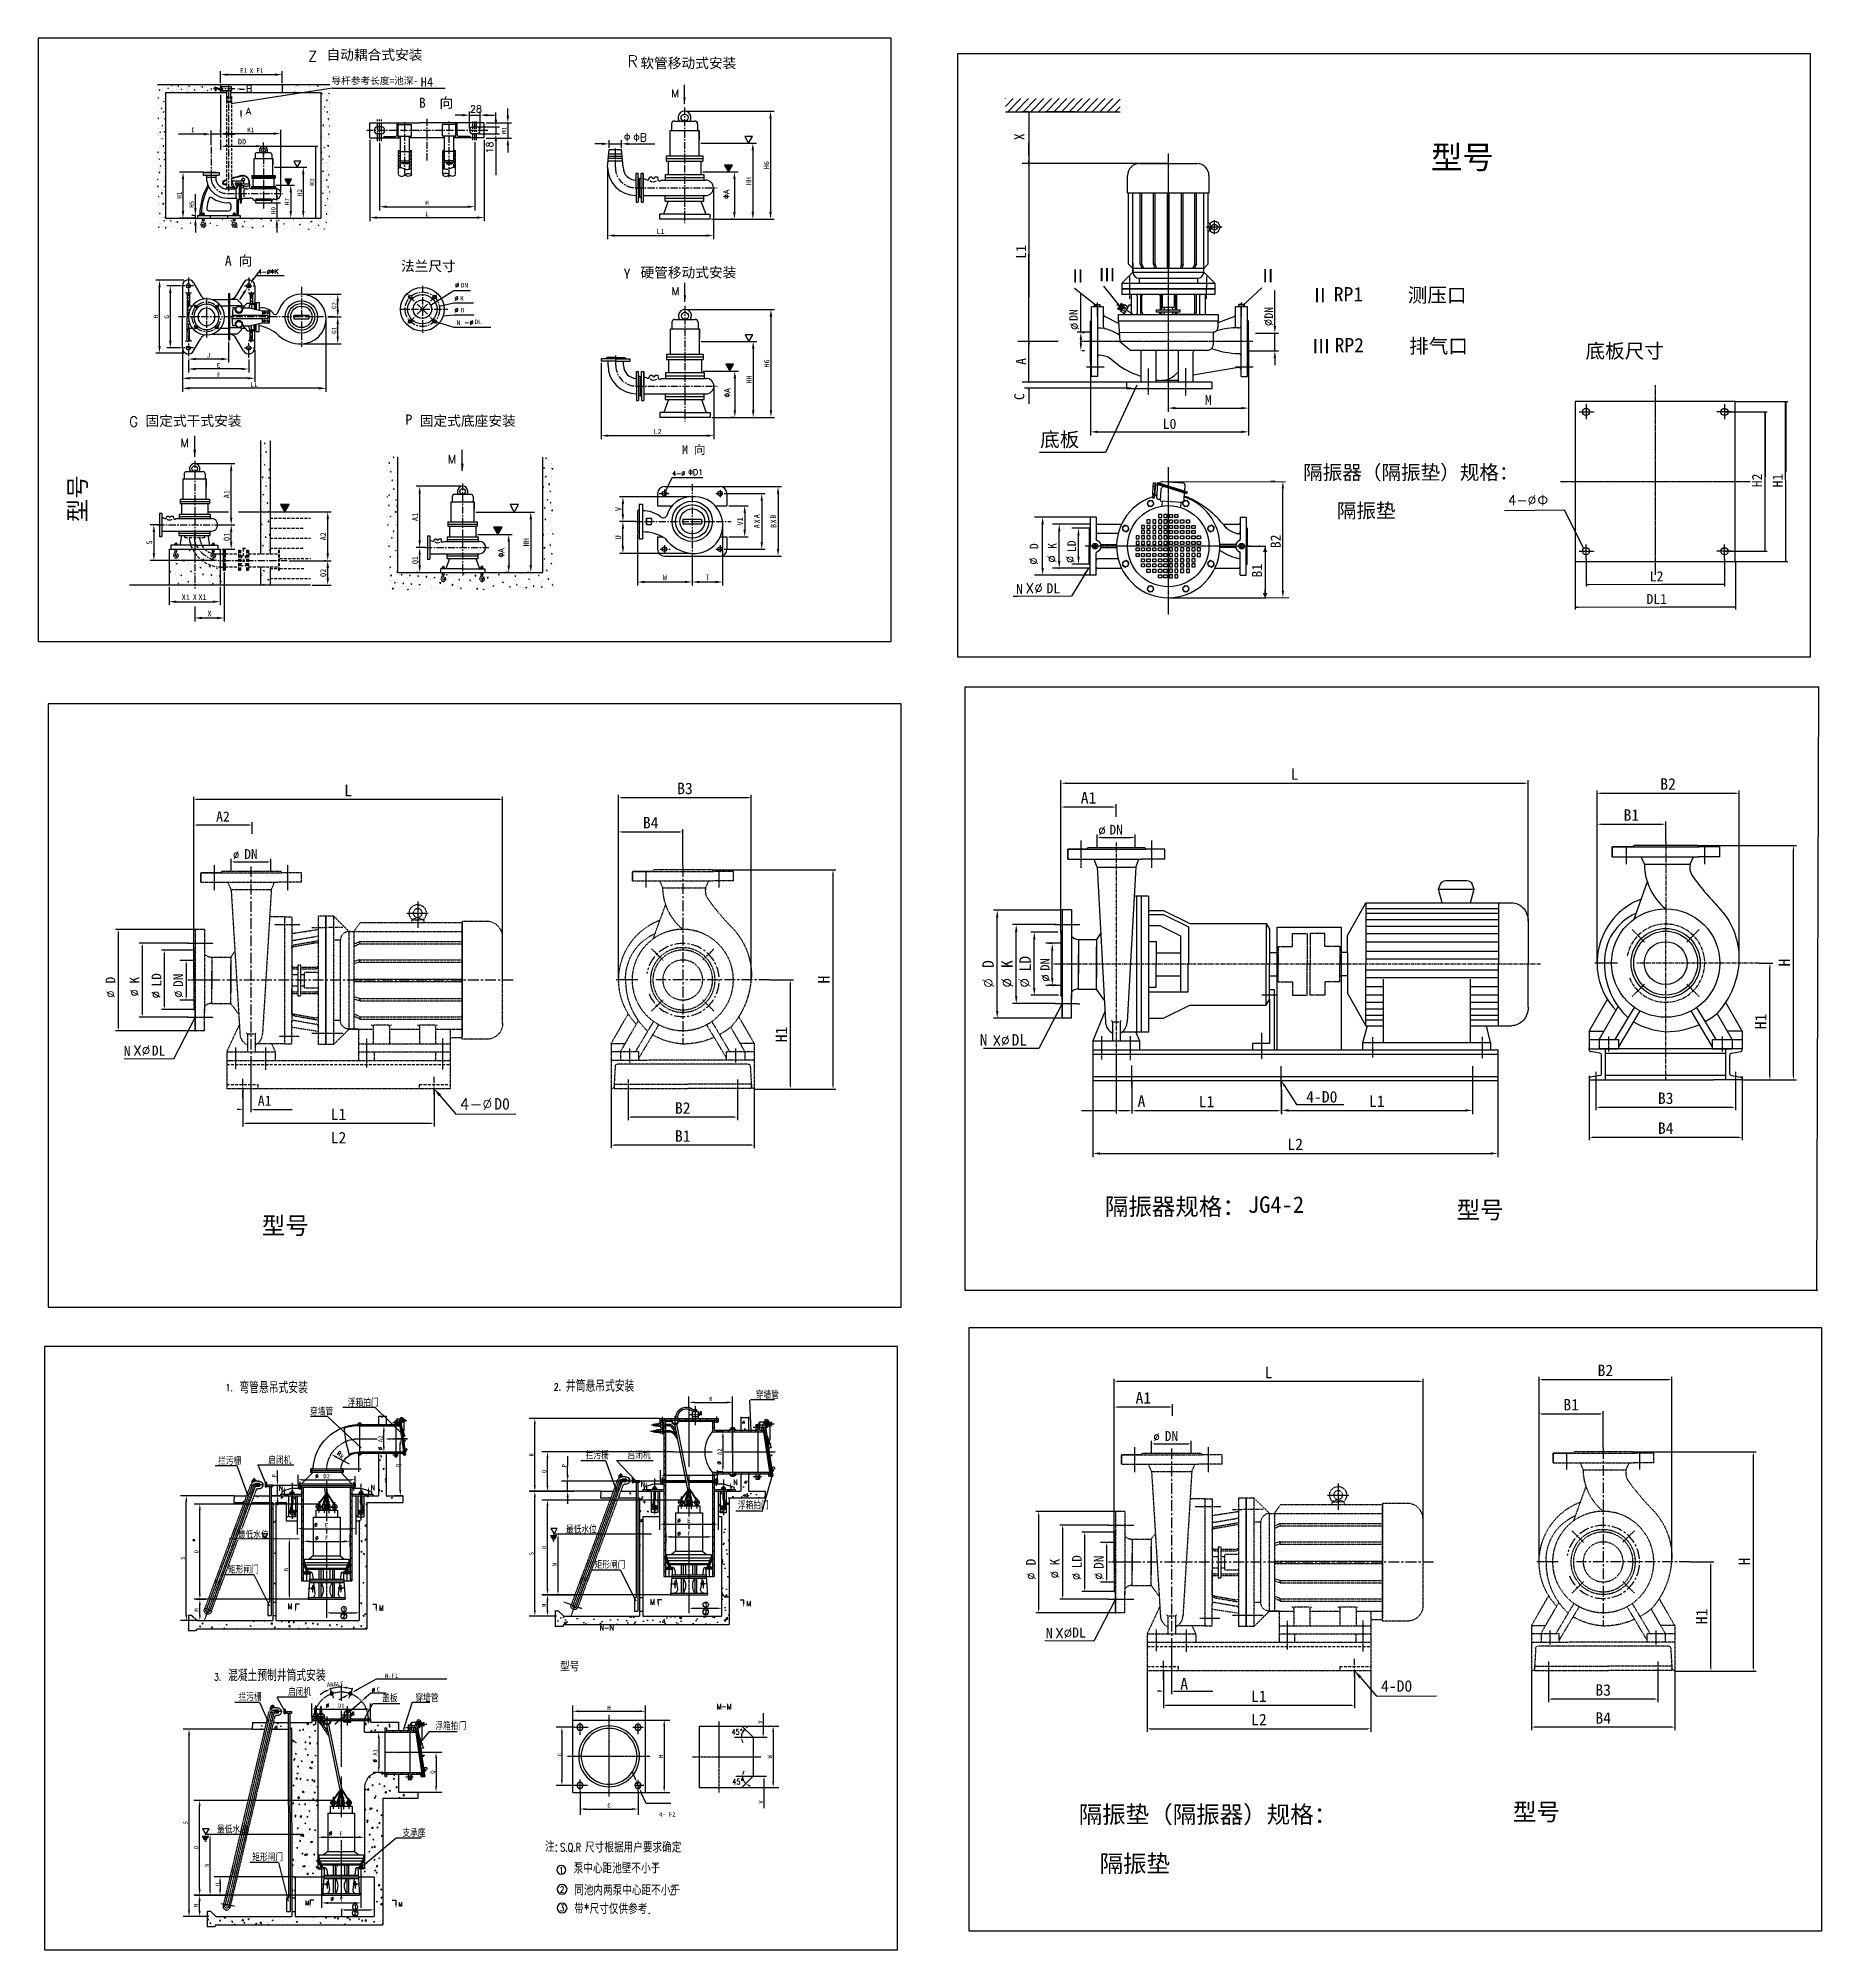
# Model space of a CAD drawing. Extents: x 1620 to 2878, y -792 to 791.
# Drawn here: x 1620 to 2241, y -112 to 554 of the extents above; entities that cross this region are included whole.
import ezdxf
from ezdxf.enums import TextEntityAlignment as Align

# ---------------------------------------------------------------- set-up
doc = ezdxf.new("R2010")
doc.units = 0
doc.header["$MEASUREMENT"] = 0
for name, pattern in [('ACAD_ISO05W100', [34, 24, -3, 0.5, -3, 0.5, -3]), ('CENTER', [2, 1.25, -0.25, 0.25, -0.25]), ('CENTERX2', [4, 2.5, -0.5, 0.5, -0.5]), ('DASHED', [0.75, 0.5, -0.25]), ('DASHEDX2', [1.5, 1, -0.5]), ('GEN4A', [16.25, 9.75, -1.5, 1, -1.5, 1, -1.5])]:
    doc.linetypes.add(name, pattern=pattern)
doc.layers.get('0').update_dxf_attribs({"linetype": 'CONTINUOUS'})
doc.layers.get('DEFPOINTS').update_dxf_attribs({"linetype": 'CONTINUOUS'})
for name, color, linetype in [('1', 7, 'CONTINUOUS'), ('2', 1, 'CONTINUOUS'), ('3', 2, 'DASHEDX2'), ('4', 4, 'CENTERX2'), ('4A', 3, 'GEN4A'), ('5', 4, 'CENTERX2'), ('6', 3, 'CONTINUOUS'), ('7', 1, 'CONTINUOUS'), ('8', 20, 'CONTINUOUS'), ('DASHED', 2, 'DASHED'), ('LAYER1', 7, 'ACAD_ISO05W100'), ('PMX', 6, 'CONTINUOUS'), ('TEXT', 3, 'CONTINUOUS'), ('YHCENTER', 4, 'CENTER'), ('YHDIM', 1, 'CONTINUOUS'), ('YHPMX', 6, 'CONTINUOUS'), ('YHSOLID', 7, 'CONTINUOUS'), ('YHTHIN', 1, 'CONTINUOUS')]:
    doc.layers.add(name, color=color, linetype=linetype)
doc.styles.add('HZTXT', font='txt.shx', dxfattribs={"bigfont": 'hztxt.shx'})
doc.styles.get("Standard").update_dxf_attribs({"font": 'SimSun.ttf', "width": 0.6})
doc.styles.add('TXT', font='txt.shx', dxfattribs={"width": 0.9})
doc.dimstyles.new('CENTER', dxfattribs={"dimtxt": 3, "dimasz": 1.8, "dimexe": 1.5, "dimexo": 0.0625, "dimgap": 3, "dimtad": 0, "dimdec": 3, "dimzin": 9, "dimdsep": 46, "dimtxsty": 'TXT', "dimblk1": 'A2', "dimblk2": 'A2', "dimsah": 1, "dimcen": 10, "dimclrd": 1, "dimclre": 1, "dimclrt": 3, "dimadec": 0, "dimazin": 0, "dimtfac": 1, "dimtdec": 1, "dimtmove": 0, "dimatfit": 1, "dimldrblk": 'A2', "dimfxl": 0, "dimtolj": 1, "dimtzin": 0, "dimarcsym": 0})
doc.dimstyles.new('HZTXT', dxfattribs={"dimtxt": 2, "dimasz": 2, "dimexe": 2, "dimexo": 0, "dimgap": 0.8, "dimtad": 3, "dimdec": 1, "dimdsep": 46, "dimtxsty": 'HZTXT', "dimcen": 0, "dimclrd": 1, "dimclre": 1, "dimclrt": 3, "dimadec": 0, "dimazin": 0, "dimtp": 0.9, "dimtm": 0.1, "dimtfac": 0.5, "dimtdec": 4, "dimtmove": 0, "dimatfit": 3, "dimfxl": 0, "dimtolj": 1, "dimtzin": 0, "dimarcsym": 0})
doc.dimstyles.get("Standard").update_dxf_attribs({"dimtxt": 0.18, "dimasz": 0.18, "dimexe": 0.18, "dimexo": 0.0625, "dimgap": 0.09, "dimtad": 0, "dimtih": 1, "dimtoh": 1, "dimdec": 4, "dimzin": 0, "dimdsep": 46, "dimtxsty": 'Standard', "dimcen": 0.09, "dimadec": 0, "dimazin": 0, "dimtfac": 1, "dimtdec": 4, "dimtofl": 0, "dimtmove": 0, "dimatfit": 3, "dimfxl": 0, "dimtolj": 1, "dimtzin": 0, "dimarcsym": 0})
pattern_1 = [(50, (1653.553, -370.2974), (7.74641, -0.67772), [0.81, -8.91]), (355, (1653.553, -370.297), (-1.49851, 8.12368), [0.648, -7.128]), (100.4514, (1654.198, -370.354), (6.2479, 7.44595), [0.6884, -7.57233]), (46.1842, (1653.553, -368.137), (11.5262, -1.7876), [1.215, -13.365]), (96.6356, (1654.513, -368.286), (10.09436, 10.52047), [1.0326, -11.3585]), (351.1842, (1653.553, -368.137), (10.09435, 10.52048), [0.972, -10.692]), (21, (1654.633, -368.6774), (6.4466, -4.34828), [0.81, -8.91]), (326, (1654.633, -368.677), (2.6278, 7.83162), [0.648, -7.128]), (71.4514, (1655.17, -369.04), (9.0744, 3.48333), [0.6884, -7.57233]), (37.5, (1653.5528, -370.2974), (0.131326, 3.595254), [0, -7.0416, 0, -7.236, 0, -7.155]), (7.5, (1653.553, -370.2974), (2.84115, 4.259646), [0, -4.1256, 0, -6.8796, 0, -2.727]), (327.5, (1651.1444, -370.2974), (5.765282, -0.243593), [0, -2.7, 0, -8.424, 0, -11.178]), (317.5, (1650.0644, -370.2974), (6.29841, 1.081134), [0, -3.51, 0, -5.5944, 0, -7.938])]
pattern_2 = [(45, (1625.206, -346.0058), (-0.7636753, 0.7636753), [])]

msp = doc.modelspace()

# ---------------------------------------------------------------- texts
for height, p in [(1.6, (1693.78932, 541.14579)), (2, (1674.0816, 357.53715))]:
    msp.add_text('X', height=height).set_placement(p, align=Align.BOTTOM_CENTER)
at = {"style": 'HZTXT'}
for s, height, p in [('Φ', 2.7, (1823.46746, 517.91704)), ('4-%%c', 1.6, (1696.05807, 471.58137)), ('%%c', 1.6, (1764.78601, 466.92323)), ('%%c', 1.6, (1764.5445, 462.33818)), ('%%c', 1.6, (1764.5445, 458.23577)), ('-%%c', 1.6, (1767.92569, 453.89204)), ('4-%%c', 1.6, (1840.30648, 401.41454))]:
    msp.add_text(s, height=height, dxfattribs=at).set_placement(p)
for p in [(1871.47535, 385.50102), (1877.15713, 385.50102)]:
    msp.add_text('X', height=2, rotation=90).set_placement(p, align=Align.BOTTOM_CENTER)
msp.add_text('X%%c', height=3.5, dxfattribs=at).set_placement((1969.33151, 360.45275), align=Align.RIGHT)
at = {"style": 'HZTXT', "width": 0.8}
for s, height, p in [('井筒悬吊式安装', 4.05, (1803.29756, 82.43361)), ('1.', 2.43, (1684.81278, 82.60435)), ('弯管悬吊式安装', 4.05, (1689.62194, 81.88889)), ('2.', 2.43, (1799.08512, 82.84996)), ('最低水位', 2.484, (1689.07205, 31.28606)), ('最低水位', 2.484, (1803.31443, 33.13234)), ('3.', 2.43, (1680.78959, -18.11404)), ('混凝土预制井筒式安装', 4.05, (1685.62936, -18.3283)), ('最低水位', 2.484, (1681.837, -71.29984))]:
    msp.add_text(s, height=height, dxfattribs=at).set_placement(p)
at = {"color": 3, "linetype": 'ByBlock', "style": 'HZTXT', "width": 0.8}
for s, p in [('N', (1703.23893, 47.97007)), ('N', (1735.32314, 48.10107)), ('N', (1829.30611, 49.29622)), ('N', (1861.57251, 49.9438)), ('M', (1706.40166, 6.73343)), ('M', (1738.17183, 6.19285)), ('M', (1832.56496, 8.2774)), ('M', (1866.1225, 7.73681)), ('N-N', (1815.05244, -0.67766)), ('M-M', (1855.78464, -28.14112))]:
    msp.add_text(s, height=1.944, dxfattribs=at).set_placement(p)
at = {"color": 3, "style": 'HZTXT', "width": 0.8}
for s, height, p in [('1', 1.25971, (1725.55471, 6.01169)), ('1', 1.3122, (1851.53646, 7.60514)), ('2', 1.25971, (1725.51276, 3.61639)), ('2', 1.3122, (1851.49276, 5.11003)), ('45', 1.944, (1860.9532, -36.93526)), ('°', 1.944, (1863.91549, -36.93526)), ('45', 1.944, (1861.25163, -54.2971)), ('°', 1.944, (1864.21392, -54.2971)), ('1', 2.187, (1800.90772, -85.25686)), ('2', 2.187, (1801.22372, -91.97043)), ('2', 1.3122, (1729.43231, -99.86302)), ('1', 1.3122, (1729.43516, -97.63304)), ('3', 2.187, (1801.22372, -98.44878))]:
    msp.add_text(s, height=height, dxfattribs=at).set_placement(p)
for tag, height, p in [('E1', 1.6, (1692.33184, 541.73192)), ('X1', 2, (1672.38139, 358.08668)), ('N', 3.5, (1962.41685, 360.239)), ('DL', 3.5, (1975.4023, 360.45866)), ('N', 4, (1950.07414, 202.96662)), ('N', 3.5, (1651.69603, 199.32334)), ('N', 3.5, (1972.79713, -3.35709))]:
    msp.add_attdef(tag, text='', height=height).set_placement(p, align=Align.RIGHT)
for tag, p, height in [('F1', (1695.47152, 541.73192), 1.6), ('H4', (1752.71032, 536.9056), 3.2), ('I', (1672.76928, 520.97856), 1.6), ('DN', (1766.71816, 466.9232), 1.6), ('RP1', (2070.65496, 462.08524), 5), ('K', (1766.47664, 462.33816), 1.6), ('D', (1766.71816, 458.23576), 1.6), ('N', (1765.26904, 453.892), 1.6), ('DL', (1771.46412, 454.19183), 1.6), ('RP2', (2070.95202, 444.37471), 5), ('Φ', (2141.50044, 391.13679), 3.5), ('X1', (1675.35868, 358.1327), 2), ('DL', (1958.45985, 202.96662), 4), ('DL', (1659.0897, 199.49353), 3.5), ('4-D0', (2061.03883, 183.14339), 4), ('A1', (1696.01505, 182.04472), 3.5), ('D0', (1778.34128, 180.69303), 4), ('A', (2002.34052, 181.61399), 4), ('型号', (2113.40602, 142.73199), 6), ('DL', (1979.56661, -3.14437), 3.5), ('A', (2017.19535, -21.24228), 4), ('4-D0', (2087.08223, -22.02156), 4)]:
    msp.add_attdef(tag, p, '', height=height)
for tag, height, p in [('K1', 1.6, (1693.56209, 520.53766)), ('DD', 2, (1690.52978, 516.14789)), ('M', 1.6, (1754.96224, 495.05409)), ('L', 1.6, (1754.96224, 491.27785)), ('L1', 1.8, (1836.23727, 485.02605)), ('J', 1.6, (1678.84799, 442.02247)), ('E', 1.6, (1682.35982, 438.55933)), ('F', 1.6, (1682.36165, 435.32595)), ('LL', 1.6, (1694.74709, 431.8452)), ('M', 3.5, (2027.00451, 424.95052)), ('L0', 3.5, (2013.46846, 416.66561)), ('L2', 1.8, (1835.20752, 415.34504)), ('W', 2, (1837.77165, 364.40149)), ('T', 2, (1852.56794, 364.40149)), ('L2', 3.5, (2183.04443, 363.5889)), ('DL1', 3.5, (2183.09998, 355.6645)), ('X', 2, (1679.20574, 351.857)), ('L', 4, (2057.01954, 294.33774)), ('L', 4, (1727.47976, 288.6111)), ('B3', 4, (1844.75549, 289.31549)), ('B2', 4, (2187.05183, 290.84826)), ('A1', 4, (1985.27479, 286.04279)), ('B4', 4, (1832.81637, 277.37777)), ('DN', 3.4, (1994.87596, 275.4461)), ('B1', 4, (2174.26992, 280.04727)), ('DN', 3.4, (1693.64698, 266.95071)), ('B3', 4, (2186.21577, 181.45653)), ('L1', 4, (1724.10783, 175.85482)), ('B2', 4, (1843.97456, 178.05077)), ('L1', 4, (2026.36522, 180.27716)), ('L1', 4, (2085.66871, 180.39889)), ('B1', 4, (1843.97456, 168.30077)), ('B4', 4, (2186.21577, 171.02107)), ('L2', 4, (1724.10783, 167.72526)), ('L2', 4, (2057.22847, 165.41314)), ('L', 4, (2047.95667, 85.9732)), ('B2', 4, (2165.2324, 86.67759)), ('A1', 4, (2004.35968, 77.11151)), ('B1', 4, (2153.29327, 74.73987)), ('DN', 3.4, (2014.12388, 64.3128)), ('D2', 1.5, (1719.97839, 51.81821)), ('E', 1.5, (1719.96726, 34.77477)), ('F', 1.5, (1719.9957, 30.36353)), ('B3', 4, (2164.45147, -24.58713)), ('L1', 4, (2044.58474, -26.78308)), ('L2', 4, (2044.58474, -34.91264)), ('B4', 4, (2164.45147, -34.33713))]:
    msp.add_attdef(tag, text='', height=height).set_placement(p, align=Align.BOTTOM_CENTER)
for tag, height, p in [('M1', 1.6, (1783.08864, 521.64846)), ('X', 3.5, (1963.99255, 519.41804)), ('H6', 1.8, (1874.54352, 509.54857)), ('H1', 1.6, (1669.97992, 499.06232)), ('H2', 1.6, (1711.85751, 499.96972)), ('H3', 1.6, (1716.18485, 503.60436)), ('HH', 1.8, (1868.36937, 503.97037)), ('H0', 1.6, (1702.66562, 493.74403)), ('H7', 1.6, (1707.48977, 496.81873)), ('L1', 3.5, (1964.52875, 479.34414)), ('G2', 1.6, (1723.85393, 460.65951)), ('H', 1.6, (1661.80518, 456.752)), ('G', 1.6, (1665.55487, 456.70129)), ('G1', 1.6, (1723.85393, 452.03296)), ('H6', 1.8, (1874.68376, 440.50458)), ('A', 3.5, (1964.53475, 441.19364)), ('HH', 1.8, (1868.50961, 434.92638)), ('H2', 3.5, (2220.80772, 399.76166)), ('H1', 3.5, (2227.99001, 399.73564)), ('A1', 2, (1686.75983, 394.96876)), ('A1', 2, (1752.38009, 387.051)), ('V', 2, (1823.14722, 389.76235)), ('V1', 2, (1865.53919, 385.50102)), ('Q1', 2, (1686.75983, 380.0756)), ('A2', 2, (1720.37023, 380.31484)), ('HH', 2, (1791.06606, 378.2132)), ('U', 2, (1823.14722, 379.9176)), ('B2', 3.5, (2053.20244, 378.53675)), ('S', 2, (1659.8342, 378.10458)), ('Q1', 2, (1752.38009, 372.03114)), ('D', 3, (1968.68335, 376.84104)), ('K', 3, (1975.02315, 376.93694)), ('LD', 3, (1981.75335, 376.82094)), ('Q2', 2, (1720.37023, 367.57899)), ('B1', 3.5, (2046.70518, 368.34525)), ('LD', 4, (1966.37572, 231.47446)), ('DN', 3.2, (1972.63554, 231.22604)), ('D', 3.4, (1647.41954, 225.77099)), ('K', 3.4, (1655.76912, 225.77099)), ('LD', 3.4, (1663.43303, 225.8649)), ('DN', 3.4, (1671.04415, 225.7103)), ('H', 4, (1896.29856, 225.97679)), ('D', 4, (1953.48333, 231.35025)), ('K', 4, (1960.08935, 231.35025)), ('H', 4, (2230.72777, 231.86967)), ('H1', 4, (2222.51025, 211.36984)), ('H1', 4, (1881.4909, 206.82864)), ('A2', 1.5, (1739.92482, 66.04743)), ('P', 1.5, (1702.89154, 53.18537)), ('O', 1.5, (1675.84088, 26.74817)), ('S', 1.5, (1671.13384, 24.50547)), ('N', 1.5, (1707.03462, 20.64579)), ('D', 3.4, (1967.89645, 23.13308)), ('K', 3.4, (1976.24603, 23.13308)), ('LD', 3.4, (1983.90993, 23.227)), ('DN', 3.4, (1991.52106, 23.0724)), ('H', 4, (2216.77546, 23.33889)), ('M', 1.5, (1675.84088, 6.46714)), ('H1', 4, (2201.96781, 4.19073))]:
    msp.add_attdef(tag, text='', height=height, rotation=90).set_placement(p, align=Align.BOTTOM_CENTER)
at = {"style": 'HZTXT'}
for tag, p, height in [('ΦB', (1826.74178, 517.82687), 2.7), ('ΦK', (1700.46188, 471.68892), 1.6), ('ΦD1', (1845.83732, 401.62088), 2)]:
    msp.add_attdef(tag, p, '', height=height, dxfattribs=at)
for p in [(1860.76483, 499.36283), (1861.03406, 430.21044), (1782.36653, 374.51869)]:
    msp.add_attdef('ΦA', text='', height=2, rotation=90, dxfattribs=at).set_placement(p, align=Align.BOTTOM_CENTER)
for tag, p, height in [('H5', (1673.73528, 494.67488), 1.6), ('DN', (2049.50081, 456.09294), 3), ('DN', (1981.53528, 455.30017), 3), ('型号', (1636.26658, 385.20825), 6), ('A', (1870.79568, 386.596), 2), ('B', (1876.48008, 386.4528), 2), ('Q', (1745.62162, 56.16152), 1.5)]:
    msp.add_attdef(tag, p, '', height=height, rotation=90)
msp.add_attdef('C', text='', height=3.5, rotation=90).set_placement((1963.93814, 430.12449), align=Align.BOTTOM_RIGHT)
for tag, p in [('A', (1870.79568, 384.4959)), ('B', (1876.57558, 384.6391))]:
    msp.add_attdef(tag, text='', height=2, rotation=90).set_placement(p, align=Align.RIGHT)
msp.add_attdef('A2', text='', height=3.5).set_placement((1683.88277, 282.74942), align=Align.MIDDLE)
msp.add_attdef('R', text='', height=1.5, rotation=330).set_placement((1724.13411, 59.12784), align=Align.BOTTOM_LEFT)
at = {"layer": '2', "style": 'HZTXT'}
for s, height, p in [('Z', 3.6, (1713.55268, 545.59304)), ('R', 4.05, (1824.74513, 543.68137)), ('B', 2.4, (1691.90886, 534.96512)), ('M', 2.7, (1839.9549, 533.22758)), ('A', 2.4, (1691.83037, 527.11695)), ('28', 2.4, (1769.93125, 527.91961)), ('M', 2.7, (1840.09514, 464.30372)), ('G', 3.5, (1651.20276, 418.47195)), ('M', 3, (1669.01241, 411.39436)), ('M', 3, (1762.07847, 405.64619))]:
    msp.add_text(s, height=height, dxfattribs=at).set_placement(p)
at = {"layer": '2'}
for s, height, p in [('自动耦合式安装', 3.5, (1719.94432, 546.2252)), ('软管移动式安装', 3.5, (1829.21069, 543.32517)), ('导杆参考长度=池深-', 2.4, (1721.68749, 537.71387)), ('B  向', 3.5, (1752.12912, 529.5203)), ('A 向', 3.5, (1684.54112, 474.52997)), ('法兰尺寸 ', 3.5, (1745.86592, 472.63203)), ('Y', 3.5, (1823.39409, 469.97402)), ('硬管移动式安装', 3.5, (1829.25163, 470.40929)), ('  固定式干式安装', 3.5, (1652.1659, 418.7638)), ('P', 3.5, (1747.44899, 419.22326)), ('固定式底座安装', 3.5, (1752.41049, 418.76695)), ('M 向', 3, (1843.72093, 408.96559))]:
    msp.add_text(s, height=height, dxfattribs=at).set_placement(p)
at = {"layer": '2', "style": 'HZTXT'}
msp.add_text('18', height=2.4, rotation=90, dxfattribs=at).set_placement((1777.9724, 513.63537))
at = {"layer": '6', "style": 'HZTXT'}
for s, height, width, p in [('浮箱拍门', 2.484, 0.8, (1727.34483, 77.33532)), ('穿墙管', 2.484, 0.8, (1869.39761, 80.00189)), ('穿墙管', 2.484, 0.8, (1714.20519, 74.24661)), ('启闭机', 2.484, 0.8, (1699.67456, 57.2707)), ('拦污栅 ', 2.484, 0.8, (1810.21515, 58.96742)), ('启闭机', 2.484, 0.8, (1824.72249, 58.96742)), ('拦污栅 ', 2.484, 0.8, (1682.22442, 57.0295)), ('%%c', 1.5, 0.8, (1716.02262, 52.32173)), ('浮箱拍门', 2.484, 0.8, (1863.18932, 41.56277)), ('%%c', 1.5, 0.8, (1715.68455, 35.34749)), ('%%c', 1.5, 0.8, (1842.10024, 36.84522)), ('%%c', 1.5, 0.8, (1842.10024, 32.23544)), ('%%c', 1.5, 0.8, (1716.02262, 30.7028)), ('矩形闸门', 2.484, 0.8, (1685.64136, 19.17169)), ('矩形闸门', 2.484, 0.8, (1813.23163, 20.8278)), ('拦污栅 ', 2.484, 0.8, (1689.32264, -25.18262)), ('启闭机', 2.484, 0.8, (1706.55206, -23.42248)), ('%%c', 1.5, 0.8, (1719.7144, -27.55949)), ('%%c', 1.5, 0.8, (1735.70517, -22.17371)), ('盖板', 2.484, 0.8, (1739.34003, -25.62614)), ('穿墙管', 2.484, 0.8, (1750.90622, -25.54521)), ('浮箱拍门', 2.484, 0.8, (1757.84994, -35.28053)), ('%%c', 1.5, 0.8, (1720.79243, -72.08199)), ('支承座', 2.484, 0.8, (1746.3771, -72.53291)), ('矩形闸门', 2.484, 0.8, (1694.05269, -80.99209)), ('注:', 3.645, 0.8, (1795.98938, -77.74965)), ('S.Q.R', 2.916, 0.7, (1801.31, -77.66666)), ('尺寸根据用户要求确定', 3.645, 0.8, (1809.96393, -77.9874)), ('泵中心距池壁不小于', 3.645, 0.8, (1805.99316, -85.26887)), ('同池内两泵中心距不小于', 3.645, 0.8, (1806.14919, -92.91752)), ('M', 1.62, 0.7, (1712.46655, -96.30289)), ('%%c', 1.5, 0.8, (1721.33145, -94.88181)), ('M', 1.62, 0.7, (1744.9996, -96.84347)), ('带*尺寸仅供参考.', 3.645, 0.8, (1806.14919, -99.39586))]:
    msp.add_text(s, height=height, dxfattribs=dict(at, width=width)).set_placement(p)
at = {"layer": '6', "style": 'HZTXT', "width": 0.8}
msp.add_text('R', height=1.5, rotation=330, dxfattribs=at).set_placement((1723.2409, 60.17995), align=Align.BOTTOM_LEFT)
for p in [(1739.43393, 62.11781), (1857.42368, 57.0953), (1737.60908, -46.64009)]:
    msp.add_text('%%c', height=1.5, rotation=90, dxfattribs=at).set_placement(p)
at = {"layer": '6'}
msp.add_text('4-', height=1.5, dxfattribs=at).set_placement((1835.70433, -65.45973))
for tag, p in [('K', (1853.7342, 78.74195)), ('E', (1846.13055, 36.31873)), ('F', (1846.15899, 31.90749)), ('N-F1', (1742.63071, -17.65252)), ('D1', (1725.0297, -28.05557)), ('H', (1818.34028, -28.81387)), ('G', (1818.34028, -62.8502)), ('F', (1725.03609, -72.67279)), ('Y', (1725.07466, -95.55685))]:
    msp.add_attdef(tag, text='', height=1.5, dxfattribs=at).set_placement(p, align=Align.BOTTOM_CENTER)
for tag, rotation, p in [('R', 90, (1792.47594, 60.47568)), ('A2', 90, (1857.95036, 61.54528)), ('Q', 90, (1796.89099, 54.64368)), ('P', 90, (1803.91139, 56.71526)), ('O', 90, (1796.89099, 28.24476)), ('S', 90, (1792.47594, 26.06688)), ('N', 90, (1800.55265, 22.20173)), ('M', 90, (1796.89099, 8.046)), ('ANGLE', 5, (1723.09553, -20.59646)), ('A1', 90, (1738.12898, -43.14374)), ('H', 90, (1837.51956, -44.48897)), ('W', 90, (1875.45778, -44.64037)), ('Q', 90, (1758.09114, -50.00772)), ('S', 90, (1672.0753, -67.62955)), ('O', 90, (1675.7681, -76.33552)), ('N', 90, (1679.42975, -82.37856)), ('M', 90, (1675.7681, -96.53428))]:
    msp.add_attdef(tag, text='', height=1.5, rotation=rotation, dxfattribs=at).set_placement(p, align=Align.BOTTOM_CENTER)
at = {"layer": '6', "style": 'HZTXT', "width": 0.8}
for tag, p, height in [('型号', (1801.24371, -14.94675), 3.5), ('T', (1833.72791, -85.02805), 2.8), ('Z', (1839.47741, -92.74775), 2.8)]:
    msp.add_attdef(tag, p, '', height=height, dxfattribs=at)
at = {"layer": '6'}
for tag, p in [('C', (1737.35516, -21.93236)), ('F2', (1839.11811, -65.45975))]:
    msp.add_attdef(tag, p, '', height=1.5, dxfattribs=at)
for tag, p in [('V', (1871.67861, -33.12335)), ('G', (1801.89637, -44.48897)), ('V', (1871.93354, -60.97495)), ('U', (1682.88058, -89.62336))]:
    msp.add_attdef(tag, p, '', height=1.5, rotation=90, dxfattribs=at)
at = {"layer": 'TEXT', "ltscale": 0.2}
for s, height, p in [('Ⅱ  ', 4.65, (1978.36632, 468.57993)), ('Ⅲ', 4.65, (1988.52495, 469.10046)), ('Ⅱ  ', 4.65, (2044.56154, 468.68442)), ('Ⅱ        测压口', 5, (2062.40252, 461.79684)), ('Ⅲ        排气口', 5, (2062.84976, 444.0605)), ('底板尺寸', 5, (2158.30029, 442.3315)), ('底板', 5, (1968.42129, 411.4946)), ('隔振器（隔振垫）规格：', 5, (2059.96688, 400.05298)), ('隔振器规格：', 6, (1990.92749, 143.92171)), ('JG4-2', 5.76, (2040.73697, 144.73096)), ('隔振垫（隔振器）规格：', 6, (1981.83337, -67.74969))]:
    msp.add_text(s, height=height, dxfattribs=at).set_placement(p)
at = {"layer": 'YHCENTER', "insert": (1960.43604, 360.03381), "char_height": 2.5, "attachment_point": 6}
msp.add_mtext('\\A1; ', dxfattribs=at)
at = {"layer": 'YHDIM', "style": 'HZTXT'}
for height, p in [(3, (1981.88828, 452.12571)), (3, (2049.40219, 453.48171)), (3, (1974.00983, 371.10082)), (3, (1980.34014, 370.97925)), (3, (1967.63201, 370.39139)), (3, (1971.83943, 225.20957)), (3, (1646.28718, 219.60242)), (3, (1654.54543, 220.09261)), (3, (1662.0678, 219.43902)), (3, (1669.91722, 219.60242)), (4, (1952.34256, 223.02477)), (4, (1958.90226, 223.11581)), (4, (1965.00642, 223.11581)), (3, (1966.76409, 16.96452)), (3, (1975.02234, 17.45471)), (3, (1982.5447, 16.80112)), (3, (1990.39413, 16.96452))]:
    msp.add_text('%%c', height=height, rotation=90, dxfattribs=at).set_placement(p)
at = {"layer": 'YHDIM', "ltscale": 0.2, "style": 'HZTXT'}
msp.add_text('4-%%c', height=3.5, dxfattribs=at).set_placement((2131.23088, 391.13499))
at = {"layer": 'YHDIM', "style": 'HZTXT'}
for s, height, p in [('%%c', 3, (1988.65203, 276.25548)), ('%%c', 2.5, (1687.41298, 268.01853)), ('X%%c', 3.5, (1951.79206, 202.96662)), ('X%%c', 3.5, (1652.59231, 199.52449)), ('4-%%c', 4, (1766.32648, 180.62521)), ('%%c', 2.5, (2007.88988, 65.38063)), ('X%%c', 3.5, (1973.60567, -3.35709))]:
    msp.add_text(s, height=height, dxfattribs=at).set_placement(p)
at = {"layer": 'YHDIM'}
for tag, p, height in [('型号', (2104.50895, 508.26964), 8), ('型号', (1697.39793, 137.28763), 6), ('型号', (2133.00665, -66.82438), 6), ('隔振垫', (1989.08145, -84.85538), 6)]:
    msp.add_attdef(tag, p, '', height=height, dxfattribs=at)
msp.add_attdef('隔振垫', text='', height=5, dxfattribs=at).set_placement((2081.93802, 385.21247), align=Align.BOTTOM_CENTER)

# ---------------------------------------------------------------- blocks, each defined once
blk = doc.blocks.new('*D357')
at = {"layer": '2', "color": 0, "lineweight": -2}
for p, q in [((1857.58, 397.6), (1878.41, 397.6)), ((1877.16, 395.1), (1877.16, 375.91)), ((1857.58, 373.41), (1878.41, 373.41))]:
    blk.add_line(p, q, dxfattribs=at)
at = {"layer": '2', "color": 0}
for points in [[(1876.74, 395.1), (1877.57, 395.1), (1877.16, 397.6)], [(1876.74, 375.91), (1877.57, 375.91), (1877.16, 373.41)]]:
    blk.add_solid(points, dxfattribs=at)
at = {"layer": 'DEFPOINTS', "color": 0}
for p in [(1856.95, 397.6), (1856.95, 373.41), (1877.16, 373.41)]:
    blk.add_point(p, dxfattribs=at)
blk = doc.blocks.new('*D358')
at = {"layer": '2', "color": 0, "lineweight": -2}
for p, q in [((1860, 390.9), (1866.79, 390.9)), ((1865.54, 388.4), (1865.54, 382.6)), ((1860, 380.1), (1866.79, 380.1))]:
    blk.add_line(p, q, dxfattribs=at)
at = {"layer": '2', "color": 0}
for points in [[(1865.12, 388.4), (1865.96, 388.4), (1865.54, 390.9)], [(1865.12, 382.6), (1865.96, 382.6), (1865.54, 380.1)]]:
    blk.add_solid(points, dxfattribs=at)
at = {"layer": 'DEFPOINTS', "color": 0}
for p in [(1859.37, 390.9), (1859.37, 380.1), (1865.54, 380.1)]:
    blk.add_point(p, dxfattribs=at)
blk = doc.blocks.new('*D359')
at = {"layer": '2', "color": 0, "lineweight": -2}
for p, q in [((1858.38, 395.18), (1872.73, 395.18)), ((1871.48, 392.68), (1871.48, 378.32)), ((1858.38, 375.82), (1872.73, 375.82))]:
    blk.add_line(p, q, dxfattribs=at)
at = {"layer": '2', "color": 0}
for points in [[(1871.06, 392.68), (1871.89, 392.68), (1871.48, 395.18)], [(1871.06, 378.32), (1871.89, 378.32), (1871.48, 375.82)]]:
    blk.add_solid(points, dxfattribs=at)
at = {"layer": 'DEFPOINTS', "color": 0}
for p in [(1857.76, 395.18), (1857.76, 375.82), (1871.48, 375.82)]:
    blk.add_point(p, dxfattribs=at)
blk = doc.blocks.new('*D360')
at = {"layer": '2', "color": 0, "lineweight": -2}
for p, q in [((1661.97, 384.3), (1658.58, 384.3)), ((1659.83, 381.8), (1659.83, 374.41)), ((1681.25, 371.91), (1658.58, 371.91))]:
    blk.add_line(p, q, dxfattribs=at)
at = {"layer": '2', "color": 0}
for points in [[(1659.42, 381.8), (1660.25, 381.8), (1659.83, 384.3)], [(1659.42, 374.41), (1660.25, 374.41), (1659.83, 371.91)]]:
    blk.add_solid(points, dxfattribs=at)
at = {"layer": 'DEFPOINTS', "color": 0}
for p in [(1662.59, 384.3), (1659.83, 371.91), (1681.88, 371.91)]:
    blk.add_point(p, dxfattribs=at)
blk = doc.blocks.new('*D361')
at = {"layer": '2', "color": 0, "lineweight": -2}
for p, q in [((1665.11, 362.71), (1665.11, 356.28)), ((1682.9, 362.71), (1682.9, 356.28)), ((1667.61, 357.53), (1680.4, 357.53))]:
    blk.add_line(p, q, dxfattribs=at)
at = {"layer": '2', "color": 0}
for points in [[(1667.61, 357.95), (1667.61, 357.11), (1665.11, 357.53)], [(1680.4, 357.95), (1680.4, 357.11), (1682.9, 357.53)]]:
    blk.add_solid(points, dxfattribs=at)
at = {"layer": 'DEFPOINTS', "color": 0}
for p in [(1665.11, 363.33), (1682.9, 363.33), (1682.9, 357.53)]:
    blk.add_point(p, dxfattribs=at)
blk = doc.blocks.new('*D362')
at = {"layer": '2', "color": 0, "lineweight": -2}
for p, q in [((1684.35, 367.86), (1684.35, 350.61)), ((1674.06, 355.91), (1674.06, 350.61)), ((1676.56, 351.86), (1681.85, 351.86))]:
    blk.add_line(p, q, dxfattribs=at)
at = {"layer": '2', "color": 0}
for points in [[(1676.56, 352.27), (1676.56, 351.44), (1674.06, 351.86)], [(1681.85, 352.27), (1681.85, 351.44), (1684.35, 351.86)]]:
    blk.add_solid(points, dxfattribs=at)
at = {"layer": 'DEFPOINTS', "color": 0}
for p in [(1684.35, 368.48), (1674.06, 356.53), (1684.35, 351.86)]:
    blk.add_point(p, dxfattribs=at)
blk = doc.blocks.new('*D363')
at = {"layer": '2', "color": 0, "lineweight": -2}
for p, q in [((1689.29, 388.81), (1721.62, 388.81)), ((1720.37, 374.32), (1720.37, 386.31)), ((1719.75, 371.82), (1719.12, 371.82))]:
    blk.add_line(p, q, dxfattribs=at)
at = {"layer": '2', "color": 0}
for points in [[(1719.95, 386.31), (1720.79, 386.31), (1720.37, 388.81)], [(1719.95, 374.32), (1720.79, 374.32), (1720.37, 371.82)]]:
    blk.add_solid(points, dxfattribs=at)
at = {"layer": 'DEFPOINTS', "color": 0}
for p in [(1688.66, 388.81), (1720.37, 388.81), (1720.37, 371.82)]:
    blk.add_point(p, dxfattribs=at)
blk = doc.blocks.new('*D364')
at = {"layer": '2', "color": 0, "lineweight": -2}
for p, q in [((1682.72, 384.3), (1688.01, 384.3)), ((1686.76, 378.35), (1686.76, 381.8)), ((1683.52, 375.85), (1688.01, 375.85))]:
    blk.add_line(p, q, dxfattribs=at)
at = {"layer": '2', "color": 0}
for points in [[(1686.34, 381.8), (1687.18, 381.8), (1686.76, 384.3)], [(1686.34, 378.35), (1687.18, 378.35), (1686.76, 375.85)]]:
    blk.add_solid(points, dxfattribs=at)
at = {"layer": 'DEFPOINTS', "color": 0}
for p in [(1682.1, 384.3), (1686.76, 384.3), (1682.9, 375.85)]:
    blk.add_point(p, dxfattribs=at)
blk = doc.blocks.new('A$C2A1F7C56')
at = {"layer": '1'}
for p, q in [((10, 45), (10, 45)), ((12, 46), (12, 46))]:
    blk.add_line(p, q, dxfattribs=at)
at = {"layer": '3', "color": 2, "ltscale": 0.5}
for p, q in [((11, 48), (1, 22)), ((22, 48), (11, 19)), ((11, 48), (22, 48)), ((29, 29), (22, 21)), ((272, 48), (261, 22)), ((283, 48), (271, 19)), ((272, 48), (283, 48)), ((289, 29), (283, 21))]:
    blk.add_line(p, q, dxfattribs=at)
at = {"layer": '3', "color": 2, "linetype": 'Continuous'}
for p, q in [((9, 89), (9, 96)), ((13, 89), (13, 96)), ((21, 89), (21, 96)), ((25, 89), (25, 96)), ((269, 89), (269, 96)), ((273, 89), (273, 96)), ((281, 89), (281, 96)), ((285, 89), (285, 96))]:
    blk.add_line(p, q, dxfattribs=at)
at = {"layer": '3', "color": 2, "linetype": 'Continuous', "ltscale": 0.5}
for p, q in [((11, 48), (11, 62)), ((22, 48), (22, 62)), ((272, 48), (272, 62)), ((283, 48), (283, 62))]:
    blk.add_line(p, q, dxfattribs=at)
at = {"layer": '3', "color": 2}
for p, q in [((12, 102), (13, 104)), ((12, 97), (12, 102)), ((22, 102), (12, 102)), ((22, 97), (12, 97)), ((13, 96), (13, 104)), ((21, 104), (13, 104)), ((20, 96), (20, 104)), ((22, 102), (21, 104)), ((22, 97), (22, 102)), ((272, 102), (273, 104)), ((272, 97), (272, 102)), ((283, 102), (272, 102)), ((283, 97), (272, 97)), ((281, 104), (273, 104)), ((274, 96), (274, 104)), ((281, 96), (281, 104)), ((283, 102), (281, 104)), ((283, 97), (283, 102))]:
    blk.add_line(p, q, dxfattribs=at)
at = {"layer": '3', "color": 2, "ltscale": 0.5}
for centre, radius, end in [((17, 17), 16.9, 46.4582), ((17, 17), 6.57, 35.0438), ((277, 17), 16.9, 46.4582), ((277, 17), 6.57, 35.0438)]:
    blk.add_arc(centre, radius, 161.8693, end, dxfattribs=at)
at = {"layer": '3', "color": 2, "linetype": 'Continuous'}
for centre, radius, start, end in [((11, 93), 3.68, 57.1328, 122.8672), ((17, 83), 13.8, 73, 107), ((23, 93), 3.68, 57.1328, 122.8672), ((271, 93), 3.68, 57.1328, 122.8672), ((277, 83), 13.8, 73, 107), ((283, 93), 3.68, 57.1328, 122.8672)]:
    blk.add_arc(centre, radius, start, end, dxfattribs=at)
blk = doc.blocks.new('*D365')
at = {"layer": '2', "color": 0, "lineweight": -2}
for p, q in [((1674.68, 405.64), (1688.01, 405.64)), ((1686.76, 386.8), (1686.76, 403.14)), ((1682.72, 384.3), (1688.01, 384.3))]:
    blk.add_line(p, q, dxfattribs=at)
at = {"layer": '2', "color": 0}
for points in [[(1686.34, 403.14), (1687.18, 403.14), (1686.76, 405.64)], [(1686.34, 386.8), (1687.18, 386.8), (1686.76, 384.3)]]:
    blk.add_solid(points, dxfattribs=at)
at = {"layer": 'DEFPOINTS', "color": 0}
for p in [(1674.06, 405.64), (1686.76, 405.64), (1682.1, 384.3)]:
    blk.add_point(p, dxfattribs=at)
blk = doc.blocks.new('A$C64E24ADA')
at = {"layer": '1', "color": 7}
for p, q in [((0, 17.9), (0, 0)), ((8.1, 26), (64.9, 26)), ((73, 17.9), (73, 0))]:
    blk.add_line(p, q, dxfattribs=at)
blk.add_circle((36.5, 35.8), 9.79, dxfattribs=at)
for centre, radius, start, end in [((36.5, 35.8), 18.2, 327.4334, 212.5666), ((8.1, 17.9), 8.11, 90, 180), ((64.9, 17.9), 8.11, 360, 90)]:
    blk.add_arc(centre, radius, start, end, dxfattribs=at)
blk = doc.blocks.new('A$C72826DCF')
at = {"layer": '7', "xscale": 1.99080175, "yscale": 1.99080175, "zscale": 1.99080175}
blk.add_blockref('A$C64E24ADA', (0, 0), dxfattribs=at)
blk = doc.blocks.new('*D366')
at = {"layer": '2', "color": 0, "lineweight": -2}
for p, q in [((1706.91, 371.82), (1721.62, 371.82)), ((1720.37, 365.83), (1720.37, 369.32)), ((1715, 363.33), (1721.62, 363.33))]:
    blk.add_line(p, q, dxfattribs=at)
at = {"layer": '2', "color": 0}
for points in [[(1719.95, 369.32), (1720.79, 369.32), (1720.37, 371.82)], [(1719.95, 365.83), (1720.79, 365.83), (1720.37, 363.33)]]:
    blk.add_solid(points, dxfattribs=at)
at = {"layer": 'DEFPOINTS', "color": 0}
for p in [(1706.29, 371.82), (1720.37, 371.82), (1714.37, 363.33)]:
    blk.add_point(p, dxfattribs=at)
blk = doc.blocks.new('A$C3E72475A')
at = {"layer": '2'}
h = blk.add_hatch(dxfattribs=at)
h.set_pattern_fill('ANSI37', color=256, scale=36, style=0)
h.set_pattern_definition([(45, (2024.0684, 8012.158), (-3.1819805, 3.1819805), []), (135, (2024.0684, 8012.158), (-3.1819805, -3.1819805), [])])
h.paths.add_polyline_path([(60, 52), (0, 52), (30, 0)])
for p, q in [((60, 52), (0, 52)), ((0, 52), (30, 0)), ((30, 0), (60, 52))]:
    blk.add_line(p, q, dxfattribs=at)
blk = doc.blocks.new('A$C0EF043DF')
at = {"layer": '7'}
blk.add_blockref('A$C3E72475A', (0, 0), dxfattribs=at)
blk = doc.blocks.new('A$C2C7963D8')
at = {"layer": '7'}
blk.add_blockref('A$C0EF043DF', (0, 0), dxfattribs=at)
blk = doc.blocks.new('A$C300C200E')
at = {"layer": '3', "color": 2, "ltscale": 0.5}
for p, q in [((11, 47), (0, 22)), ((22, 47), (10, 18)), ((11, 47), (22, 47)), ((28, 29), (22, 20)), ((281, 48), (270, 22)), ((292, 48), (280, 19)), ((281, 48), (292, 48)), ((298, 29), (292, 21))]:
    blk.add_line(p, q, dxfattribs=at)
at = {"layer": '3', "color": 2, "linetype": 'Continuous'}
for p, q in [((9, 89), (9, 96)), ((13, 89), (13, 96)), ((21, 89), (21, 96)), ((24, 89), (24, 96)), ((278, 89), (278, 96)), ((282, 89), (282, 96)), ((290, 89), (290, 96)), ((294, 89), (294, 96))]:
    blk.add_line(p, q, dxfattribs=at)
at = {"layer": '3', "color": 2}
for p, q in [((11, 102), (12, 103)), ((22, 102), (11, 102)), ((11, 96), (11, 102)), ((22, 96), (11, 96)), ((21, 103), (12, 103)), ((13, 96), (13, 103)), ((20, 96), (20, 103)), ((22, 102), (21, 103)), ((22, 96), (22, 102)), ((281, 103), (282, 104)), ((292, 103), (281, 103)), ((281, 97), (281, 103)), ((292, 97), (281, 97)), ((290, 104), (282, 104)), ((283, 96), (283, 104)), ((292, 103), (290, 104)), ((290, 96), (290, 104)), ((292, 97), (292, 103))]:
    blk.add_line(p, q, dxfattribs=at)
at = {"layer": '3', "color": 2, "linetype": 'Continuous', "ltscale": 0.5}
for p, q in [((11, 47), (11, 62)), ((22, 47), (22, 62)), ((281, 48), (281, 63)), ((292, 48), (292, 63))]:
    blk.add_line(p, q, dxfattribs=at)
at = {"layer": '3', "color": 2, "ltscale": 0.5}
for centre, radius, end in [((17, 16), 16.9, 46.4582), ((17, 16), 6.57, 35.0438), ((286, 17), 16.9, 46.4582), ((286, 17), 6.57, 35.0438)]:
    blk.add_arc(centre, radius, 161.8693, end, dxfattribs=at)
at = {"layer": '3', "color": 2, "linetype": 'Continuous'}
for centre, radius, start, end in [((11, 93), 3.68, 57.1328, 122.8672), ((17, 82), 13.8, 73, 107), ((23, 93), 3.68, 57.1328, 122.8672), ((280, 93), 3.68, 57.1328, 122.8672), ((286, 83), 13.8, 73, 107), ((292, 93), 3.68, 57.1328, 122.8672)]:
    blk.add_arc(centre, radius, start, end, dxfattribs=at)
blk = doc.blocks.new('*D367')
at = {"layer": '2', "color": 0, "lineweight": -2}
for p, q in [((1766.71, 397.72), (1751.13, 397.72)), ((1752.38, 378.88), (1752.38, 395.22)), ((1754.43, 376.38), (1751.13, 376.38))]:
    blk.add_line(p, q, dxfattribs=at)
at = {"layer": '2', "color": 0}
for points in [[(1751.96, 395.22), (1752.8, 395.22), (1752.38, 397.72)], [(1751.96, 378.88), (1752.8, 378.88), (1752.38, 376.38)]]:
    blk.add_solid(points, dxfattribs=at)
at = {"layer": 'DEFPOINTS', "color": 0}
for p in [(1752.38, 397.72), (1767.33, 397.72), (1755.06, 376.38)]:
    blk.add_point(p, dxfattribs=at)
blk = doc.blocks.new('*D368')
at = {"layer": '2', "color": 0, "lineweight": -2}
for p, q in [((1753.63, 376.38), (1751.13, 376.38)), ((1752.38, 370.18), (1752.38, 373.88)), ((1751.76, 367.68), (1751.13, 367.68))]:
    blk.add_line(p, q, dxfattribs=at)
at = {"layer": '2', "color": 0}
for points in [[(1751.96, 373.88), (1752.8, 373.88), (1752.38, 376.38)], [(1751.96, 370.18), (1752.8, 370.18), (1752.38, 367.68)]]:
    blk.add_solid(points, dxfattribs=at)
at = {"layer": 'DEFPOINTS', "color": 0}
for p in [(1752.38, 376.38), (1754.25, 376.38), (1752.38, 367.68)]:
    blk.add_point(p, dxfattribs=at)
blk = doc.blocks.new('*D369')
at = {"layer": '2', "color": 0, "lineweight": -2}
for p, q in [((1771.96, 388.75), (1792.32, 388.75)), ((1791.07, 386.25), (1791.07, 370.18)), ((1790.55, 367.68), (1789.82, 367.68))]:
    blk.add_line(p, q, dxfattribs=at)
at = {"layer": '2', "color": 0}
for points in [[(1790.65, 386.25), (1791.48, 386.25), (1791.07, 388.75)], [(1790.65, 370.18), (1791.48, 370.18), (1791.07, 367.68)]]:
    blk.add_solid(points, dxfattribs=at)
at = {"layer": 'DEFPOINTS', "color": 0}
for p in [(1771.33, 388.75), (1791.07, 367.68), (1791.18, 367.68)]:
    blk.add_point(p, dxfattribs=at)
blk = doc.blocks.new('*D370')
at = {"layer": '2', "color": 0, "lineweight": -2}
for p, q in [((1772.55, 380.92), (1784.63, 380.92)), ((1783.38, 378.42), (1783.38, 370.18)), ((1783.51, 367.68), (1782.13, 367.68))]:
    blk.add_line(p, q, dxfattribs=at)
at = {"layer": '2', "color": 0}
for points in [[(1782.97, 378.42), (1783.8, 378.42), (1783.38, 380.92)], [(1782.97, 370.18), (1783.8, 370.18), (1783.38, 367.68)]]:
    blk.add_solid(points, dxfattribs=at)
at = {"layer": 'DEFPOINTS', "color": 0}
for p in [(1771.92, 380.92), (1783.38, 367.68), (1784.13, 367.68)]:
    blk.add_point(p, dxfattribs=at)
blk = doc.blocks.new('*D371')
at = {"layer": '2', "color": 0, "lineweight": -2}
for p, q in [((1846.65, 394.02), (1821.9, 394.02)), ((1823.15, 388), (1823.15, 391.52)), ((1827.64, 385.5), (1821.9, 385.5))]:
    blk.add_line(p, q, dxfattribs=at)
at = {"layer": '2', "color": 0}
for points in [[(1822.73, 391.52), (1823.56, 391.52), (1823.15, 394.02)], [(1822.73, 388), (1823.56, 388), (1823.15, 385.5)]]:
    blk.add_solid(points, dxfattribs=at)
at = {"layer": 'DEFPOINTS', "color": 0}
for p in [(1823.15, 394.02), (1847.27, 394.02), (1828.27, 385.5)]:
    blk.add_point(p, dxfattribs=at)
blk = doc.blocks.new('*D372')
at = {"layer": '2', "color": 0, "lineweight": -2}
for p, q in [((1827.64, 385.5), (1821.9, 385.5)), ((1823.15, 376.83), (1823.15, 383)), ((1846.65, 374.33), (1821.9, 374.33))]:
    blk.add_line(p, q, dxfattribs=at)
at = {"layer": '2', "color": 0}
for points in [[(1822.73, 383), (1823.56, 383), (1823.15, 385.5)], [(1822.73, 376.83), (1823.56, 376.83), (1823.15, 374.33)]]:
    blk.add_solid(points, dxfattribs=at)
at = {"layer": 'DEFPOINTS', "color": 0}
for p in [(1823.15, 385.5), (1828.27, 385.5), (1847.27, 374.33)]:
    blk.add_point(p, dxfattribs=at)
blk = doc.blocks.new('*D373')
at = {"layer": '2', "color": 0, "lineweight": -2}
for p, q in [((1828.27, 381.25), (1828.27, 363.15)), ((1847.27, 372.78), (1847.27, 363.15)), ((1830.77, 364.4), (1844.77, 364.4))]:
    blk.add_line(p, q, dxfattribs=at)
at = {"layer": '2', "color": 0}
for points in [[(1830.77, 364.82), (1830.77, 363.98), (1828.27, 364.4)], [(1844.77, 364.82), (1844.77, 363.98), (1847.27, 364.4)]]:
    blk.add_solid(points, dxfattribs=at)
at = {"layer": 'DEFPOINTS', "color": 0}
for p in [(1828.27, 381.87), (1847.27, 373.41), (1847.27, 364.4)]:
    blk.add_point(p, dxfattribs=at)
blk = doc.blocks.new('*D374')
at = {"layer": '2', "color": 0, "lineweight": -2}
for p, q in [((1857.86, 383.77), (1857.86, 363.15)), ((1847.27, 372.78), (1847.27, 363.15)), ((1849.77, 364.4), (1855.36, 364.4))]:
    blk.add_line(p, q, dxfattribs=at)
at = {"layer": '2', "color": 0}
for points in [[(1849.77, 364.82), (1849.77, 363.98), (1847.27, 364.4)], [(1855.36, 364.82), (1855.36, 363.98), (1857.86, 364.4)]]:
    blk.add_solid(points, dxfattribs=at)
at = {"layer": 'DEFPOINTS', "color": 0}
for p in [(1857.86, 384.39), (1847.27, 373.41), (1857.86, 364.4)]:
    blk.add_point(p, dxfattribs=at)
blk = doc.blocks.new('*D375')
at = {"layer": '2', "color": 0, "lineweight": -2}
for p, q in [((1815.62, 440.71), (1815.62, 414.1)), ((1854.8, 431.97), (1854.8, 414.1)), ((1818.12, 415.35), (1852.3, 415.35))]:
    blk.add_line(p, q, dxfattribs=at)
at = {"layer": '2', "color": 0}
for points in [[(1818.12, 415.76), (1818.12, 414.93), (1815.62, 415.35)], [(1852.3, 415.76), (1852.3, 414.93), (1854.8, 415.35)]]:
    blk.add_solid(points, dxfattribs=at)
at = {"layer": 'DEFPOINTS', "color": 0}
for p in [(1815.62, 441.34), (1854.8, 432.6), (1854.8, 415.35)]:
    blk.add_point(p, dxfattribs=at)
blk = doc.blocks.new('*D376')
at = {"layer": '2', "color": 0, "lineweight": -2}
for p, q in [((1845.36, 459.31), (1875.93, 459.31)), ((1874.68, 456.81), (1874.68, 424.2)), ((1854.12, 421.7), (1875.93, 421.7))]:
    blk.add_line(p, q, dxfattribs=at)
at = {"layer": '2', "color": 0}
for points in [[(1874.27, 456.81), (1875.1, 456.81), (1874.68, 459.31)], [(1874.27, 424.2), (1875.1, 424.2), (1874.68, 421.7)]]:
    blk.add_solid(points, dxfattribs=at)
at = {"layer": 'DEFPOINTS', "color": 0}
for p in [(1844.73, 459.31), (1853.49, 421.7), (1874.68, 421.7)]:
    blk.add_point(p, dxfattribs=at)
blk = doc.blocks.new('*D377')
at = {"layer": '2', "color": 0, "lineweight": -2}
for p, q in [((1850.42, 448.16), (1869.76, 448.16)), ((1868.51, 445.66), (1868.51, 424.2)), ((1854.12, 421.7), (1869.76, 421.7))]:
    blk.add_line(p, q, dxfattribs=at)
at = {"layer": '2', "color": 0}
for points in [[(1868.09, 445.66), (1868.93, 445.66), (1868.51, 448.16)], [(1868.09, 424.2), (1868.93, 424.2), (1868.51, 421.7)]]:
    blk.add_solid(points, dxfattribs=at)
at = {"layer": 'DEFPOINTS', "color": 0}
for p in [(1849.8, 448.16), (1853.49, 421.7), (1868.51, 421.7)]:
    blk.add_point(p, dxfattribs=at)
blk = doc.blocks.new('*D378')
at = {"layer": '2', "color": 0, "lineweight": -2}
for p, q in [((1851.09, 437.81), (1863.36, 437.81)), ((1862.11, 435.31), (1862.11, 424.2)), ((1861.49, 421.7), (1860.86, 421.7))]:
    blk.add_line(p, q, dxfattribs=at)
at = {"layer": '2', "color": 0}
for points in [[(1861.69, 435.31), (1862.53, 435.31), (1862.11, 437.81)], [(1861.69, 424.2), (1862.53, 424.2), (1862.11, 421.7)]]:
    blk.add_solid(points, dxfattribs=at)
at = {"layer": 'DEFPOINTS', "color": 0}
for p in [(1850.47, 437.81), (1862.11, 421.7), (1862.11, 421.7)]:
    blk.add_point(p, dxfattribs=at)
blk = doc.blocks.new('*D379')
at = {"layer": '2', "color": 0, "lineweight": -2}
for p, q in [((1817.82, 508.22), (1817.82, 483.78)), ((1854.66, 501.02), (1854.66, 483.78)), ((1820.32, 485.03), (1852.16, 485.03))]:
    blk.add_line(p, q, dxfattribs=at)
at = {"layer": '2', "color": 0}
for points in [[(1820.32, 485.44), (1820.32, 484.61), (1817.82, 485.03)], [(1852.16, 485.44), (1852.16, 484.61), (1854.66, 485.03)]]:
    blk.add_solid(points, dxfattribs=at)
at = {"layer": 'DEFPOINTS', "color": 0}
for p in [(1817.82, 508.85), (1854.66, 501.64), (1854.66, 485.03)]:
    blk.add_point(p, dxfattribs=at)
blk = doc.blocks.new('*D380')
at = {"layer": '2', "color": 0, "lineweight": -2}
for p, q in [((1815.84, 516.95), (1813.34, 516.95)), ((1818.34, 515.59), (1818.34, 518.2)), ((1818.34, 516.95), (1822.63, 516.95)), ((1822.63, 515.59), (1822.63, 518.2)), ((1825.13, 516.95), (1834.29, 516.95))]:
    blk.add_line(p, q, dxfattribs=at)
at = {"layer": '2', "color": 0}
for points in [[(1815.84, 517.37), (1815.84, 516.54), (1818.34, 516.95)], [(1825.13, 517.37), (1825.13, 516.54), (1822.63, 516.95)]]:
    blk.add_solid(points, dxfattribs=at)
at = {"layer": 'DEFPOINTS', "color": 0}
for p in [(1818.34, 514.97), (1822.63, 516.95), (1822.63, 514.97)]:
    blk.add_point(p, dxfattribs=at)
blk = doc.blocks.new('*D381')
at = {"layer": '2', "color": 0, "lineweight": -2}
for p, q in [((1850.28, 517.2), (1869.62, 517.2)), ((1868.37, 514.7), (1868.37, 493.24)), ((1853.98, 490.74), (1869.62, 490.74))]:
    blk.add_line(p, q, dxfattribs=at)
at = {"layer": '2', "color": 0}
for points in [[(1867.95, 514.7), (1868.79, 514.7), (1868.37, 517.2)], [(1867.95, 493.24), (1868.79, 493.24), (1868.37, 490.74)]]:
    blk.add_solid(points, dxfattribs=at)
at = {"layer": 'DEFPOINTS', "color": 0}
for p in [(1849.66, 517.2), (1853.35, 490.74), (1868.37, 490.74)]:
    blk.add_point(p, dxfattribs=at)
blk = doc.blocks.new('*D382')
at = {"layer": '2', "color": 0, "lineweight": -2}
for p, q in [((1845.22, 528.36), (1875.79, 528.36)), ((1874.54, 525.86), (1874.54, 493.24)), ((1853.98, 490.74), (1875.79, 490.74))]:
    blk.add_line(p, q, dxfattribs=at)
at = {"layer": '2', "color": 0}
for points in [[(1874.13, 525.86), (1874.96, 525.86), (1874.54, 528.36)], [(1874.13, 493.24), (1874.96, 493.24), (1874.54, 490.74)]]:
    blk.add_solid(points, dxfattribs=at)
at = {"layer": 'DEFPOINTS', "color": 0}
for p in [(1844.59, 528.36), (1853.35, 490.74), (1874.54, 490.74)]:
    blk.add_point(p, dxfattribs=at)
blk = doc.blocks.new('*D383')
at = {"layer": '2', "color": 0, "lineweight": -2}
for p, q in [((1850.95, 507.16), (1863.22, 507.16)), ((1861.97, 504.66), (1861.97, 493.24)), ((1861.35, 490.74), (1860.72, 490.74))]:
    blk.add_line(p, q, dxfattribs=at)
at = {"layer": '2', "color": 0}
for points in [[(1861.55, 504.66), (1862.39, 504.66), (1861.97, 507.16)], [(1861.55, 493.24), (1862.39, 493.24), (1861.97, 490.74)]]:
    blk.add_solid(points, dxfattribs=at)
at = {"layer": 'DEFPOINTS', "color": 0}
for p in [(1850.32, 507.16), (1861.97, 490.74), (1861.97, 490.74)]:
    blk.add_point(p, dxfattribs=at)
blk = doc.blocks.new('*D384')
at = {"layer": '2', "color": 0, "lineweight": -2}
for p, q in [((1685.84, 447.99), (1685.84, 440.77)), ((1671.86, 441.72), (1671.86, 440.77)), ((1683.34, 442.02), (1674.36, 442.02))]:
    blk.add_line(p, q, dxfattribs=at)
at = {"layer": '2', "color": 0}
for points in [[(1674.36, 442.44), (1674.36, 441.61), (1671.86, 442.02)], [(1683.34, 442.44), (1683.34, 441.61), (1685.84, 442.02)]]:
    blk.add_solid(points, dxfattribs=at)
at = {"layer": 'DEFPOINTS', "color": 0}
for p in [(1685.84, 448.61), (1671.86, 442.34, 0.3), (1671.86, 442.02)]:
    blk.add_point(p, dxfattribs=at)
at = {"layer": '2', "color": 0, "insert": (1678.85, 443.9), "char_height": 2.5, "attachment_point": 5}
blk.add_mtext('\\A1;{ }', dxfattribs=at)
blk = doc.blocks.new('*D385')
at = {"layer": '2', "color": 0, "lineweight": -2}
for p, q in [((1671.86, 441), (1671.86, 437.31)), ((1692.86, 441.86), (1692.86, 437.31)), ((1690.36, 438.56), (1674.36, 438.56))]:
    blk.add_line(p, q, dxfattribs=at)
at = {"layer": '2', "color": 0}
for points in [[(1674.36, 438.98), (1674.36, 438.14), (1671.86, 438.56)], [(1690.36, 438.98), (1690.36, 438.14), (1692.86, 438.56)]]:
    blk.add_solid(points, dxfattribs=at)
at = {"layer": 'DEFPOINTS', "color": 0}
for p in [(1671.86, 441.62), (1692.86, 442.49, 0.3), (1671.86, 438.56)]:
    blk.add_point(p, dxfattribs=at)
at = {"layer": '2', "color": 0, "insert": (1682.36, 440.44), "char_height": 2.5, "attachment_point": 5}
blk.add_mtext('\\A1;{ }', dxfattribs=at)
blk = doc.blocks.new('*D386')
at = {"layer": '2', "color": 0, "lineweight": -2}
for p, q in [((1720.36, 456.7), (1725.1, 456.7)), ((1723.85, 449.86), (1723.85, 454.2)), ((1711.81, 447.36), (1725.1, 447.36))]:
    blk.add_line(p, q, dxfattribs=at)
at = {"layer": '2', "color": 0}
for points in [[(1723.44, 454.2), (1724.27, 454.2), (1723.85, 456.7)], [(1723.44, 449.86), (1724.27, 449.86), (1723.85, 447.36)]]:
    blk.add_solid(points, dxfattribs=at)
at = {"layer": 'DEFPOINTS', "color": 0}
for p in [(1719.73, 456.7), (1723.85, 456.7), (1711.19, 447.36)]:
    blk.add_point(p, dxfattribs=at)
at = {"layer": '2', "color": 0, "insert": (1721.97, 452.03), "char_height": 2.5, "attachment_point": 5, "rotation": 90}
blk.add_mtext('\\A1;{ }', dxfattribs=at)
blk = doc.blocks.new('*D387')
at = {"layer": '2', "color": 0, "lineweight": -2}
for p, q in [((1711.81, 464.62), (1725.1, 464.62)), ((1723.85, 459.2), (1723.85, 462.12)), ((1720.36, 456.7), (1725.1, 456.7))]:
    blk.add_line(p, q, dxfattribs=at)
at = {"layer": '2', "color": 0}
for points in [[(1723.44, 462.12), (1724.27, 462.12), (1723.85, 464.62)], [(1723.44, 459.2), (1724.27, 459.2), (1723.85, 456.7)]]:
    blk.add_solid(points, dxfattribs=at)
at = {"layer": 'DEFPOINTS', "color": 0}
for p in [(1711.19, 464.62), (1723.85, 464.62), (1719.73, 456.7)]:
    blk.add_point(p, dxfattribs=at)
at = {"layer": '2', "color": 0, "insert": (1721.97, 460.66), "char_height": 2.5, "attachment_point": 5, "rotation": 90}
blk.add_mtext('\\A1;{ }', dxfattribs=at)
blk = doc.blocks.new('*D388')
at = {"layer": '2', "color": 0, "lineweight": -2}
for p, q in [((1669.14, 467.5), (1664.3, 467.5)), ((1665.55, 465), (1665.55, 448.4)), ((1669.14, 445.9), (1664.3, 445.9))]:
    blk.add_line(p, q, dxfattribs=at)
at = {"layer": '2', "color": 0}
for points in [[(1665.14, 465), (1665.97, 465), (1665.55, 467.5)], [(1665.14, 448.4), (1665.97, 448.4), (1665.55, 445.9)]]:
    blk.add_solid(points, dxfattribs=at)
at = {"layer": 'DEFPOINTS', "color": 0}
for p in [(1669.76, 467.5), (1665.55, 445.9), (1669.76, 445.9)]:
    blk.add_point(p, dxfattribs=at)
at = {"layer": '2', "color": 0, "insert": (1663.67, 456.7), "char_height": 2.5, "attachment_point": 5, "rotation": 90}
blk.add_mtext('\\A1;{ }', dxfattribs=at)
blk = doc.blocks.new('*D389')
at = {"layer": '2', "color": 0, "lineweight": -2}
for p, q in [((1670.22, 469.44), (1660.56, 469.44)), ((1661.81, 446.57), (1661.81, 466.94)), ((1670.22, 444.07), (1660.56, 444.07))]:
    blk.add_line(p, q, dxfattribs=at)
at = {"layer": '2', "color": 0}
for points in [[(1661.39, 466.94), (1662.22, 466.94), (1661.81, 469.44)], [(1661.39, 446.57), (1662.22, 446.57), (1661.81, 444.07)]]:
    blk.add_solid(points, dxfattribs=at)
at = {"layer": 'DEFPOINTS', "color": 0}
for p in [(1661.81, 469.44), (1670.84, 469.44), (1670.84, 444.07)]:
    blk.add_point(p, dxfattribs=at)
at = {"layer": '2', "color": 0, "insert": (1659.92, 456.75), "char_height": 2.5, "attachment_point": 5, "rotation": 90}
blk.add_mtext('\\A1;{ }', dxfattribs=at)
blk = doc.blocks.new('*D390')
at = {"layer": '2', "color": 0, "lineweight": -2}
for p, q in [((1669.76, 445.28), (1669.76, 434.08)), ((1694.96, 445.28), (1694.96, 434.08)), ((1692.46, 435.33), (1672.26, 435.33))]:
    blk.add_line(p, q, dxfattribs=at)
at = {"layer": '2', "color": 0}
for points in [[(1672.26, 435.74), (1672.26, 434.91), (1669.76, 435.33)], [(1692.46, 435.74), (1692.46, 434.91), (1694.96, 435.33)]]:
    blk.add_solid(points, dxfattribs=at)
at = {"layer": 'DEFPOINTS', "color": 0}
for p in [(1669.76, 445.9), (1694.96, 445.9), (1669.76, 435.33)]:
    blk.add_point(p, dxfattribs=at)
at = {"layer": '2', "color": 0, "insert": (1682.36, 437.21), "char_height": 2.5, "attachment_point": 5}
blk.add_mtext('\\A1;{ }', dxfattribs=at)
blk = doc.blocks.new('*D391')
at = {"layer": '2', "color": 0, "lineweight": -2}
for p, q in [((1719.73, 456.08), (1719.73, 430.6)), ((1669.76, 441.93), (1669.76, 430.6)), ((1717.23, 431.85), (1672.26, 431.85))]:
    blk.add_line(p, q, dxfattribs=at)
at = {"layer": '2', "color": 0}
for points in [[(1672.26, 432.26), (1672.26, 431.43), (1669.76, 431.85)], [(1717.23, 432.26), (1717.23, 431.43), (1719.73, 431.85)]]:
    blk.add_solid(points, dxfattribs=at)
at = {"layer": 'DEFPOINTS', "color": 0}
for p in [(1719.73, 456.7), (1669.76, 442.55), (1669.76, 431.85)]:
    blk.add_point(p, dxfattribs=at)
at = {"layer": '2', "color": 0, "insert": (1694.75, 433.73), "char_height": 2.5, "attachment_point": 5}
blk.add_mtext('\\A1;{ }', dxfattribs=at)
blk = doc.blocks.new('*D392')
at = {"layer": '2', "color": 0, "lineweight": -2}
for p, q in [((1692.45, 466.91), (1693.27, 468.09)), ((1696.12, 472.2), (1694.7, 470.15)), ((1691.03, 464.86), (1689.6, 462.8))]:
    blk.add_line(p, q, dxfattribs=at)
at = {"layer": '2', "color": 0}
for points in [[(1690.68, 465.09), (1691.37, 464.62), (1692.45, 466.91)], [(1694.36, 470.38), (1695.04, 469.91), (1693.27, 468.09)]]:
    blk.add_solid(points, dxfattribs=at)
at = {"layer": 'DEFPOINTS', "color": 0}
for p in [(1692.45, 466.91), (1693.27, 468.09)]:
    blk.add_point(p, dxfattribs=at)
blk = doc.blocks.new('*D393')
at = {"layer": '2', "color": 0, "lineweight": -2}
for p, q in [((1683.08, 534.04), (1683.08, 519.09)), ((1677.25, 520.34), (1668.37, 520.34)), ((1679.75, 516.48), (1679.75, 521.59)), ((1683.08, 520.34), (1679.75, 520.34)), ((1685.58, 520.34), (1688.08, 520.34))]:
    blk.add_line(p, q, dxfattribs=at)
at = {"layer": '2', "color": 0}
for points in [[(1677.25, 520.76), (1677.25, 519.92), (1679.75, 520.34)], [(1685.58, 520.76), (1685.58, 519.92), (1683.08, 520.34)]]:
    blk.add_solid(points, dxfattribs=at)
at = {"layer": 'DEFPOINTS', "color": 0}
for p in [(1683.08, 534.66), (1679.75, 520.34), (1679.75, 515.86)]:
    blk.add_point(p, dxfattribs=at)
at = {"layer": '2', "color": 0, "insert": (1669.53, 522.22), "char_height": 2.5, "attachment_point": 5}
blk.add_mtext('\\A1;{ }', dxfattribs=at)
blk = doc.blocks.new('*D394')
at = {"layer": '2', "color": 0, "lineweight": -2}
for p, q in [((1683.08, 521.14), (1683.08, 521.79)), ((1685.58, 520.54), (1701.54, 520.54)), ((1704.04, 500.27), (1704.04, 521.79))]:
    blk.add_line(p, q, dxfattribs=at)
at = {"layer": '2', "color": 0}
for points in [[(1685.58, 520.95), (1685.58, 520.12), (1683.08, 520.54)], [(1701.54, 520.95), (1701.54, 520.12), (1704.04, 520.54)]]:
    blk.add_solid(points, dxfattribs=at)
at = {"layer": 'DEFPOINTS', "color": 0}
for p in [(1683.08, 520.52), (1704.04, 520.54), (1704.04, 499.64)]:
    blk.add_point(p, dxfattribs=at)
at = {"layer": '2', "color": 0, "insert": (1693.56, 522.42), "char_height": 2.5, "attachment_point": 5}
blk.add_mtext('\\A1;{ }', dxfattribs=at)
blk = doc.blocks.new('*D395')
at = {"layer": '2', "color": 0, "lineweight": -2}
for p, q in [((1674.3, 494.56), (1674.3, 499.38)), ((1674.45, 492.06), (1673.05, 492.06)), ((1674.45, 491.06), (1673.05, 491.06)), ((1674.3, 491.06), (1674.3, 492.06)), ((1674.3, 488.56), (1674.3, 486.06))]:
    blk.add_line(p, q, dxfattribs=at)
at = {"layer": '2', "color": 0}
for points in [[(1673.88, 494.56), (1674.71, 494.56), (1674.3, 492.06)], [(1673.88, 488.56), (1674.71, 488.56), (1674.3, 491.06)]]:
    blk.add_solid(points, dxfattribs=at)
at = {"layer": 'DEFPOINTS', "color": 0}
for p in [(1674.3, 492.06), (1675.07, 492.06), (1675.07, 491.06)]:
    blk.add_point(p, dxfattribs=at)
at = {"layer": '2', "color": 0, "insert": (1672.41, 498.22), "char_height": 2.5, "attachment_point": 5, "rotation": 90}
blk.add_mtext('\\A1;{ }', dxfattribs=at)
blk = doc.blocks.new('*D396')
at = {"layer": '2', "color": 0, "lineweight": -2}
for p, q in [((1677.33, 507.06), (1668.73, 507.06)), ((1669.98, 493.56), (1669.98, 504.56)), ((1674.45, 491.06), (1668.73, 491.06))]:
    blk.add_line(p, q, dxfattribs=at)
at = {"layer": '2', "color": 0}
for points in [[(1669.56, 504.56), (1670.4, 504.56), (1669.98, 507.06)], [(1669.56, 493.56), (1670.4, 493.56), (1669.98, 491.06)]]:
    blk.add_solid(points, dxfattribs=at)
at = {"layer": 'DEFPOINTS', "color": 0}
for p in [(1669.98, 507.06), (1677.95, 507.06), (1675.07, 491.06)]:
    blk.add_point(p, dxfattribs=at)
at = {"layer": '2', "color": 0, "insert": (1668.1, 499.06), "char_height": 2.5, "attachment_point": 5, "rotation": 90}
blk.add_mtext('\\A1;{ }', dxfattribs=at)
blk = doc.blocks.new('*D397')
at = {"layer": '2', "color": 0, "lineweight": -2}
for p, q in [((1702.26, 502.58), (1708.74, 502.58)), ((1707.49, 500.08), (1707.49, 493.56)), ((1702.9, 491.06), (1708.74, 491.06))]:
    blk.add_line(p, q, dxfattribs=at)
at = {"layer": '2', "color": 0}
for points in [[(1707.07, 500.08), (1707.91, 500.08), (1707.49, 502.58)], [(1707.07, 493.56), (1707.91, 493.56), (1707.49, 491.06)]]:
    blk.add_solid(points, dxfattribs=at)
at = {"layer": 'DEFPOINTS', "color": 0}
for p in [(1701.63, 502.58), (1702.28, 491.06), (1707.49, 491.06)]:
    blk.add_point(p, dxfattribs=at)
blk = doc.blocks.new('*D398')
at = {"layer": '2', "color": 0, "lineweight": -2}
for p, q in [((1702.67, 498.93), (1702.67, 501.43)), ((1699.47, 496.43), (1703.92, 496.43)), ((1702.67, 496.43), (1702.67, 491.06)), ((1698.08, 491.06), (1703.92, 491.06)), ((1702.67, 488.56), (1702.67, 486.06))]:
    blk.add_line(p, q, dxfattribs=at)
at = {"layer": '2', "color": 0}
for points in [[(1702.25, 498.93), (1703.08, 498.93), (1702.67, 496.43)], [(1702.25, 488.56), (1703.08, 488.56), (1702.67, 491.06)]]:
    blk.add_solid(points, dxfattribs=at)
at = {"layer": 'DEFPOINTS', "color": 0}
for p in [(1698.85, 496.43), (1697.45, 491.06), (1702.67, 491.06)]:
    blk.add_point(p, dxfattribs=at)
blk = doc.blocks.new('*D399')
at = {"layer": '2', "color": 0, "lineweight": -2}
for p, q in [((1701.83, 508.88), (1713.11, 508.88)), ((1711.86, 506.38), (1711.86, 493.56)), ((1706.4, 491.06), (1713.11, 491.06))]:
    blk.add_line(p, q, dxfattribs=at)
at = {"layer": '2', "color": 0}
for points in [[(1711.44, 506.38), (1712.27, 506.38), (1711.86, 508.88)], [(1711.44, 493.56), (1712.27, 493.56), (1711.86, 491.06)]]:
    blk.add_solid(points, dxfattribs=at)
at = {"layer": 'DEFPOINTS', "color": 0}
for p in [(1701.2, 508.88), (1705.77, 491.06), (1711.86, 491.06)]:
    blk.add_point(p, dxfattribs=at)
blk = doc.blocks.new('*D400')
at = {"layer": '2', "color": 0, "lineweight": -2}
for p, q in [((1683.08, 538.09), (1683.08, 542.3)), ((1685.58, 541.05), (1702, 541.05)), ((1704.5, 538.09), (1704.5, 542.3))]:
    blk.add_line(p, q, dxfattribs=at)
at = {"layer": '2', "color": 0}
for points in [[(1685.58, 541.47), (1685.58, 540.63), (1683.08, 541.05)], [(1702, 541.47), (1702, 540.63), (1704.5, 541.05)]]:
    blk.add_solid(points, dxfattribs=at)
at = {"layer": 'DEFPOINTS', "color": 0}
for p in [(1704.5, 541.05), (1683.08, 537.46), (1704.5, 537.46)]:
    blk.add_point(p, dxfattribs=at)
at = {"layer": '2', "color": 0, "insert": (1693.79, 542.93), "char_height": 2.5, "attachment_point": 5}
blk.add_mtext('\\A1;{ }', dxfattribs=at)
blk = doc.blocks.new('*D401')
at = {"layer": '2', "color": 0, "lineweight": -2}
for p, q in [((1767.19, 526.95), (1764.69, 526.95)), ((1769.69, 522.27), (1769.69, 528.2)), ((1769.69, 526.95), (1773.41, 526.95)), ((1773.41, 522.27), (1773.41, 528.2)), ((1775.91, 526.95), (1778.41, 526.95))]:
    blk.add_line(p, q, dxfattribs=at)
at = {"layer": '2', "color": 0}
for points in [[(1767.19, 527.36), (1767.19, 526.53), (1769.69, 526.95)], [(1775.91, 527.36), (1775.91, 526.53), (1773.41, 526.95)]]:
    blk.add_solid(points, dxfattribs=at)
at = {"layer": 'DEFPOINTS', "color": 0}
for p in [(1773.41, 526.95), (1769.69, 521.65), (1773.41, 521.65)]:
    blk.add_point(p, dxfattribs=at)
at = {"layer": '2', "color": 0, "insert": (1771.55, 528.83), "char_height": 2.5, "attachment_point": 5}
blk.add_mtext('\\A1;{ }', dxfattribs=at)
blk = doc.blocks.new('*D402')
at = {"layer": '2', "color": 0, "lineweight": -2}
for p, q in [((1735.06, 518.37), (1735.06, 490.03)), ((1774.87, 518.37), (1774.87, 490.03)), ((1737.56, 491.28), (1772.37, 491.28))]:
    blk.add_line(p, q, dxfattribs=at)
at = {"layer": '2', "color": 0}
for points in [[(1737.56, 491.69), (1737.56, 490.86), (1735.06, 491.28)], [(1772.37, 491.69), (1772.37, 490.86), (1774.87, 491.28)]]:
    blk.add_solid(points, dxfattribs=at)
at = {"layer": 'DEFPOINTS', "color": 0}
for p in [(1735.06, 518.99), (1774.87, 518.99), (1774.87, 491.28)]:
    blk.add_point(p, dxfattribs=at)
at = {"layer": '2', "color": 0, "insert": (1754.96, 493.16), "char_height": 2.5, "attachment_point": 5}
blk.add_mtext('\\A1;{  }', dxfattribs=at)
blk = doc.blocks.new('*D403')
at = {"layer": '2', "color": 0, "lineweight": -2}
for p, q in [((1778.91, 525.34), (1778.91, 527.84)), ((1772.84, 522.84), (1780.16, 522.84)), ((1772.84, 520.45), (1780.16, 520.45)), ((1778.91, 522.84), (1778.91, 520.45)), ((1778.91, 517.95), (1778.91, 506.02))]:
    blk.add_line(p, q, dxfattribs=at)
at = {"layer": '2', "color": 0}
for points in [[(1778.5, 525.34), (1779.33, 525.34), (1778.91, 522.84)], [(1778.5, 517.95), (1779.33, 517.95), (1778.91, 520.45)]]:
    blk.add_solid(points, dxfattribs=at)
at = {"layer": 'DEFPOINTS', "color": 0}
for p in [(1772.21, 522.84), (1772.21, 520.45), (1778.91, 520.45)]:
    blk.add_point(p, dxfattribs=at)
at = {"layer": '2', "color": 0, "insert": (1777.03, 507.18), "char_height": 2.5, "attachment_point": 5, "rotation": 90}
blk.add_mtext('\\A1;{ }', dxfattribs=at)
blk = doc.blocks.new('A$C1E115518')
at = {"layer": '5'}
h = blk.add_hatch(dxfattribs=at)
h.set_pattern_fill('ANSI31', color=256, scale=150, style=0)
h.set_pattern_definition([(45, (1718.089, 1651.166), (-13.25825, 13.25825), [])])
h.paths.add_polyline_path([(21, 211), (0, 214), (0, 138), (21, 136), (21, 140)])
edge = h.paths.add_edge_path()
edge.add_line((141, 282), (120, 282))
edge.add_line((120, 282), (120, 140))
edge.add_line((120, 140), (120, 79))
edge.add_spline(control_points=[(120, 79), (127, 80), (134, 82), (141, 84)], knot_values=[134.006587, 134.006587, 134.006587, 134.006587, 155.246931, 155.246931, 155.246931, 155.246931], degree=3, periodic=0)
edge.add_line((141, 84), (141, 282))
h.paths.add_polyline_path([(21, 282), (0, 282), (0, 214), (21, 211)])
edge = h.paths.add_edge_path()
edge.add_line((21, 136), (0, 138))
edge.add_line((0, 138), (0, 94))
edge.add_spline(control_points=[(0, 94), (7, 95), (14, 96), (21, 96)], knot_values=[10.412004, 10.412004, 10.412004, 10.412004, 30.945812, 30.945812, 30.945812, 30.945812], degree=3, periodic=0)
edge.add_line((21, 96), (21, 136))
edge = h.paths.add_edge_path()
edge.add_line((502, 282), (481, 282))
edge.add_line((481, 282), (481, 84))
edge.add_spline(control_points=[(481, 84), (488, 82), (495, 80), (502, 79)], knot_values=[134.006587, 134.006587, 134.006587, 134.006587, 155.246931, 155.246931, 155.246931, 155.246931], degree=3, periodic=0)
edge.add_line((502, 79), (502, 140))
edge.add_line((502, 140), (502, 282))
edge = h.paths.add_edge_path()
edge.add_line((622, 282), (602, 282))
edge.add_line((602, 282), (602, 140))
edge.add_line((602, 140), (602, 96))
edge.add_spline(control_points=[(602, 96), (608, 96), (615, 95), (622, 94)], knot_values=[10.412004, 10.412004, 10.412004, 10.412004, 30.945812, 30.945812, 30.945812, 30.945812], degree=3, periodic=0)
edge.add_line((622, 94), (622, 282))
at = {"layer": '2', "color": 2}
for points in [[(0, 94), (13, 96), (40, 98), (76, 73), (113, 77), (134, 82), (141, 84)], [(622, 94), (609, 96), (582, 98), (546, 73), (509, 77), (488, 82), (481, 84)]]:
    blk.add_open_spline(points, degree=3, knots=[10.412004, 10.412004, 10.412004, 10.412004, 48.653561, 90.987988, 133.524572, 155.246931, 155.246931, 155.246931, 155.246931], dxfattribs=at)
for points in [[(0, 16), (12, 7), (35, -8), (72, 16), (100, 41), (162, 17), (99, -9), (84, 10), (71, 16)], [(622, 16), (611, 7), (587, -8), (550, 16), (522, 41), (461, 17), (523, -9), (538, 10), (552, 16)]]:
    blk.add_open_spline(points, degree=3, dxfattribs=at)
at = {"layer": '3', "color": 2}
for p, q in [((0, 16), (0, 282)), ((0, 282), (21, 282)), ((120, 282), (141, 282)), ((141, 16), (141, 282)), ((502, 282), (481, 282)), ((481, 16), (481, 282)), ((622, 282), (602, 282)), ((622, 16), (622, 282)), ((21, 96), (21, 140)), ((120, 79), (120, 140)), ((502, 79), (502, 140)), ((602, 96), (602, 140))]:
    blk.add_line(p, q, dxfattribs=at)
blk = doc.blocks.new('*D404')
at = {"layer": '2', "color": 0, "lineweight": -2}
for p, q in [((1738.37, 517.25), (1738.37, 493.8)), ((1771.55, 517.55), (1771.55, 493.8)), ((1740.87, 495.05), (1769.05, 495.05))]:
    blk.add_line(p, q, dxfattribs=at)
at = {"layer": '2', "color": 0}
for points in [[(1740.87, 495.47), (1740.87, 494.64), (1738.37, 495.05)], [(1769.05, 495.47), (1769.05, 494.64), (1771.55, 495.05)]]:
    blk.add_solid(points, dxfattribs=at)
at = {"layer": 'DEFPOINTS', "color": 0}
for p in [(1738.37, 517.88), (1771.55, 518.18), (1771.55, 495.05)]:
    blk.add_point(p, dxfattribs=at)
blk = doc.blocks.new('*D405')
at = {"layer": '2', "color": 0, "lineweight": -2}
for p, q in [((1783.09, 526.8), (1783.09, 529.3)), ((1775.49, 524.3), (1784.34, 524.3)), ((1783.09, 524.3), (1783.09, 518.99)), ((1775.49, 518.99), (1784.34, 518.99)), ((1783.09, 516.49), (1783.09, 513.99))]:
    blk.add_line(p, q, dxfattribs=at)
at = {"layer": '2', "color": 0}
for points in [[(1782.67, 526.8), (1783.51, 526.8), (1783.09, 524.3)], [(1782.67, 516.49), (1783.51, 516.49), (1783.09, 518.99)]]:
    blk.add_solid(points, dxfattribs=at)
at = {"layer": 'DEFPOINTS', "color": 0}
for p in [(1774.87, 524.3), (1774.87, 518.99), (1783.09, 518.99)]:
    blk.add_point(p, dxfattribs=at)
blk = doc.blocks.new('*D406')
at = {"layer": '2', "color": 0, "lineweight": -2}
for p, q in [((1683.08, 518.47), (1683.08, 514.9)), ((1685.58, 516.15), (1695.48, 516.15)), ((1697.98, 512.48), (1697.98, 517.4))]:
    blk.add_line(p, q, dxfattribs=at)
at = {"layer": '2', "color": 0}
for points in [[(1685.58, 516.56), (1685.58, 515.73), (1683.08, 516.15)], [(1695.48, 516.56), (1695.48, 515.73), (1697.98, 516.15)]]:
    blk.add_solid(points, dxfattribs=at)
at = {"layer": 'DEFPOINTS', "color": 0}
for p in [(1683.08, 519.09), (1697.98, 516.15), (1697.98, 511.85)]:
    blk.add_point(p, dxfattribs=at)
blk = doc.blocks.new('*X199')
at = {"color": 0}
for p, q in [((127.5, 138.5), (128.2, 138.8)), ((127.5, 138.5), (128, 138.2)), ((128, 138.2), (128.2, 138.8)), ((129.7, 138.2), (129.7, 138.2)), ((127.4, 136.6), (127.4, 136.6)), ((128.4, 135.6), (128.4, 135.6)), ((130, 136.6), (130.3, 136.9)), ((130, 136.6), (130.3, 136.6)), ((125.7, 116.6), (125.7, 116.6)), ((126.7, 116.6), (126.7, 116.6)), ((127, 114.7), (127.5, 115.3)), ((127, 114.7), (127.6, 114.6)), ((127.6, 114.6), (127.5, 115.3)), ((126.2, 112.7), (126.9, 113)), ((126.2, 112.7), (126.7, 112.4)), ((126.2, 103.3), (126.2, 103.3)), ((126.2, 103), (126.2, 103)), ((126.3, 106.6), (126.3, 106.6)), ((126.3, 106.6), (126.3, 106.6)), ((126.4, 110), (126.4, 110)), ((126.5, 108.5), (126.5, 108.5)), ((126.6, 113.3), (126.6, 113.3)), ((126.7, 112.4), (126.9, 113)), ((127.7, 108.5), (127.7, 108.5)), ((128.4, 113.6), (128.4, 113.6)), ((128.4, 107.2), (128.9, 107.7)), ((128.4, 107.2), (129, 107.1)), ((128.6, 107.2), (128.6, 107.2)), ((128.8, 106.9), (128.8, 106.9)), ((128.9, 110.5), (128.9, 110.5)), ((129, 107.1), (128.9, 107.7)), ((129.8, 103.2), (129.8, 103.2)), ((130, 103.5), (130, 103.5)), ((73.4, 91.3), (73.5, 91.3)), ((73.4, 91.3), (74.3, 91.2)), ((74.3, 91.2), (74.3, 91.3)), ((125.6, 91.3), (125.6, 91.3)), ((125.7, 94.7), (126.3, 95.3)), ((125.7, 94.4), (126.4, 94.3)), ((125.8, 93.3), (125.8, 93.3)), ((125.9, 93), (125.9, 93)), ((126, 96.6), (126, 96.6)), ((126.1, 100), (126.1, 100)), ((126.4, 94.3), (126.3, 95.3)), ((127.3, 99.5), (127.3, 99.5)), ((127.3, 94.2), (128, 94.5)), ((127.3, 94.2), (127.8, 93.9)), ((127.6, 95.8), (127.6, 95.8)), ((127.8, 93.9), (128, 94.5)), ((127.9, 98.1), (127.9, 98.1)), ((128.4, 92.5), (128.4, 92.5)), ((129.7, 101.4), (130.3, 101.7)), ((129.7, 101.4), (130.2, 101.1)), ((129.8, 99.7), (130.3, 100.2)), ((129.8, 99.7), (130.3, 99.6)), ((130, 96.8), (130, 96.8)), ((130.2, 101.1), (130.3, 101.4)), ((40.6, 90.2), (40.6, 90.2)), ((43.9, 91.3), (43.9, 91.3)), ((44, 90), (44, 90)), ((44, 88.8), (44, 88.8)), ((44.6, 87.7), (45.3, 88)), ((44.6, 87.7), (45.1, 87.4)), ((45.1, 87.4), (45.3, 88)), ((45.4, 88.7), (45.4, 88.7)), ((46, 89.9), (46, 89.9)), ((51.3, 89.7), (51.3, 89.7)), ((51.7, 89.6), (51.7, 89.6)), ((53, 90.9), (53.7, 91.2)), ((53, 90.9), (53.5, 90.6)), ((53.5, 90.6), (53.7, 91.2)), ((54.2, 90.1), (54.2, 90.1)), ((54.6, 90.8), (54.6, 90.8)), ((56.7, 89.5), (56.7, 89.5)), ((58, 90.4), (58, 90.4)), ((59.3, 87.6), (59.3, 87.6)), ((59.4, 90.9), (59.4, 90.9)), ((59.9, 90.6), (59.9, 90.6)), ((60.5, 90.7), (60.5, 90.7)), ((61.7, 87.3), (61.7, 87.3)), ((62, 89.3), (62, 89.3)), ((62.2, 83.4), (62.7, 83.9)), ((62.2, 83.4), (62.8, 83.3)), ((62.8, 83.3), (62.7, 83.9)), ((62.7, 80.2), (62.7, 80.2)), ((63.2, 85.3), (63.2, 85.3)), ((63.5, 84.8), (63.5, 84.8)), ((64.1, 81.6), (64.4, 81.8)), ((64.1, 81.6), (64.4, 81.5)), ((64.2, 81.6), (64.2, 81.6)), ((64.3, 91.2), (64.3, 91.2)), ((64.3, 84.9), (64.3, 84.9)), ((64.4, 88.3), (64.4, 88.3)), ((65.2, 90.4), (65.2, 90.4)), ((66.9, 88), (66.9, 88)), ((67.3, 90.1), (68, 90.4)), ((67.3, 90.1), (67.8, 89.8)), ((67.3, 89), (67.3, 89)), ((67.8, 89.8), (68, 90.4)), ((68, 90.3), (68.5, 90.8)), ((68, 90.3), (68.6, 90.2)), ((68, 88.1), (68, 88.1)), ((68.6, 90.2), (68.5, 90.8)), ((69.5, 88.9), (69.5, 88.9)), ((70.5, 88.4), (70.5, 88.4)), ((70.6, 90.2), (70.6, 90.2)), ((71.6, 85), (71.6, 85)), ((72.7, 88.8), (72.7, 88.8)), ((72.8, 89), (72.8, 89)), ((73.1, 82.3), (73.1, 82.3)), ((73.3, 86.1), (74, 86.4)), ((73.3, 86.1), (73.8, 85.8)), ((73.8, 85.8), (74, 86.4)), ((73.9, 84.8), (73.9, 84.8)), ((74.3, 88.9), (74.3, 88.9)), ((74.4, 83), (74.4, 83)), ((74.6, 86.3), (74.6, 86.3)), ((74.7, 89.7), (74.7, 89.7)), ((74.8, 79.9), (75.6, 80.7)), ((74.8, 79.9), (75.7, 79.8)), ((75.2, 89.6), (75.7, 90.2)), ((75.2, 89.6), (75.8, 89.6)), ((75.2, 86.8), (75.2, 86.8)), ((75.3, 81.9), (75.3, 81.9)), ((75.7, 79.8), (75.6, 80.7)), ((75.8, 89.6), (75.7, 90.2)), ((75.9, 89.9), (75.9, 89.9)), ((76.6, 82.1), (77.1, 82.7)), ((76.6, 82.1), (77.1, 82.1)), ((77.1, 82.5), (77.1, 82.7)), ((113, 83.2), (113, 83.2)), ((113.1, 86.9), (113.1, 86.9)), ((118.2, 85.9), (118.7, 86.4)), ((118.2, 85.9), (118.7, 85.8)), ((118.3, 91.1), (118.3, 91.1)), ((118.6, 88.1), (118.6, 88.1)), ((118.9, 91), (119.6, 91.2)), ((118.9, 91), (119.4, 90.6)), ((119.4, 90.6), (119.6, 91.2)), ((119.4, 87.7), (119.4, 87.7)), ((119.8, 90.3), (119.8, 90.3)), ((120.6, 89.3), (120.6, 89.3)), ((124, 87.9), (124, 87.9)), ((125.7, 90), (125.7, 90)), ((125.7, 88.5), (125.7, 88.5)), ((128.3, 88.8), (128.3, 88.8)), ((129.3, 87.7), (129.3, 87.7)), ((130.8, 90.6), (130.8, 90.6)), ((132, 89.3), (132, 89.3)), ((133.2, 90.2), (133.9, 90.4)), ((133.2, 90.2), (133.7, 89.8)), ((133.7, 89.8), (133.9, 90.4)), ((134.6, 87.5), (134.6, 87.5)), ((135.8, 88.1), (135.8, 88.1)), ((136.9, 87.3), (136.9, 87.3)), ((138.4, 90.2), (138.4, 90.2)), ((62.5, 75.6), (63.2, 75.9)), ((62.5, 75.6), (63, 75.3)), ((62.6, 76.6), (62.6, 76.6)), ((62.7, 69.8), (62.7, 69.8)), ((63, 75.3), (63.2, 75.9)), ((63.4, 78.8), (63.4, 78.8)), ((63.5, 72.1), (63.5, 72.1)), ((63.6, 75.8), (64.1, 76.4)), ((63.6, 75.8), (64.2, 75.8)), ((63.7, 73.2), (63.7, 73.2)), ((63.8, 71.6), (63.8, 71.6)), ((63.9, 75), (63.9, 75)), ((64.1, 78.3), (64.1, 78.3)), ((64.2, 75.8), (64.1, 76.4)), ((70.9, 78.9), (71.6, 79.1)), ((70.9, 78.9), (71.4, 78.5)), ((71.4, 78.5), (71.6, 79.1)), ((72, 79.7), (72, 79.7)), ((72.7, 77.9), (72.7, 77.9)), ((74.1, 78.4), (74.1, 78.4)), ((74.2, 76.3), (74.2, 76.3)), ((74.3, 79.7), (74.3, 79.7)), ((75.2, 78.3), (75.2, 78.3)), ((112.5, 79), (112.9, 79.5)), ((112.5, 79), (113.1, 78.9)), ((113.1, 78.9), (112.9, 79.5)), ((113.9, 76.6), (113.9, 76.6)), ((114, 76.5), (114.7, 76.7)), ((114, 76.5), (114.5, 76.1)), ((114.2, 71.8), (114.3, 72)), ((114.2, 71.4), (114.4, 71.4)), ((114.4, 71.4), (114.3, 72)), ((114.5, 76.1), (114.7, 76.7)), ((114.7, 77.9), (114.7, 77.9)), ((114.7, 68.6), (114.7, 68.6)), ((114.8, 71.9), (114.8, 71.9)), ((114.9, 75.2), (114.9, 75.2)), ((115, 78.5), (115, 78.5)), ((115.1, 69.1), (115.1, 69.1)), ((115.2, 72.7), (115.2, 72.7)), ((115.9, 68.5), (115.9, 68.5)), ((116.8, 76.6), (116.8, 76.6)), ((117.5, 73.3), (118.2, 74.1)), ((117.5, 73.3), (118.4, 73.2)), ((117.7, 73.1), (117.7, 73.1)), ((117.9, 76.7), (117.9, 76.7)), ((118, 72.6), (118, 72.6)), ((118.4, 73.2), (118.2, 74.1)), ((63.3, 58.3), (63.3, 58.3)), ((63.4, 59.5), (63.4, 59.5)), ((63.5, 61.6), (63.5, 61.6)), ((63.6, 65), (63.6, 65)), ((63.6, 57.1), (64.3, 57.4)), ((63.6, 57.1), (64.1, 56.8)), ((63.7, 68.3), (63.7, 68.3)), ((64.1, 59.4), (64.1, 59.4)), ((64.1, 56.8), (64.3, 57.4)), ((114.3, 58.6), (114.3, 58.6)), ((114.4, 61.9), (114.4, 61.9)), ((114.5, 65.2), (114.5, 65.2)), ((115.1, 57.9), (115.8, 58.2)), ((115.1, 57.9), (115.6, 57.6)), ((115.2, 63.9), (115.7, 64.5)), ((115.2, 63.9), (115.8, 63.9)), ((115.6, 57.6), (115.8, 58.2)), ((115.8, 63.9), (115.7, 64.5)), ((116.1, 67.5), (116.1, 67.5)), ((116.3, 65.7), (116.3, 65.7)), ((117.3, 58.6), (117.3, 58.6)), ((117.5, 65.2), (118.2, 65.5)), ((117.5, 65.2), (118, 64.8)), ((117.5, 57.1), (117.5, 57.1)), ((118, 64.8), (118.2, 65.5)), ((118.2, 66.2), (118.2, 66.2)), ((62.6, 46.3), (62.6, 46.5)), ((62.6, 46.3), (62.6, 46.3)), ((63, 48.3), (63, 48.3)), ((63.1, 51.7), (63.1, 51.7)), ((63.2, 55.1), (63.2, 55.1)), ((63.2, 55), (63.2, 55)), ((63.4, 46.8), (63.4, 46.8)), ((64.3, 48), (64.3, 48)), ((114.2, 56), (114.2, 56)), ((114.6, 51.1), (114.6, 51.1)), ((114.7, 54.7), (114.7, 54.7)), ((115.5, 52), (115.5, 52)), ((115.7, 47.6), (115.7, 47.6)), ((115.9, 55.8), (115.9, 55.8)), ((116.6, 56.4), (117.1, 57)), ((116.6, 56.4), (117.2, 56.3)), ((117.2, 56.3), (117.1, 57)), ((117.2, 55), (117.2, 55)), ((118, 48.9), (118.5, 49.5)), ((118, 48.9), (118.6, 48.8)), ((118.3, 51.6), (118.3, 51.6)), ((118.6, 48.8), (118.5, 49.5)), ((118.6, 46.7), (118.7, 46.7)), ((118.6, 46.7), (118.7, 46.6)), ((62.6, 38.3), (62.6, 38.3)), ((62.7, 41.7), (62.7, 41.7)), ((62.7, 37), (62.7, 37)), ((62.9, 45), (62.9, 45)), ((63.4, 38.9), (63.9, 39.4)), ((63.4, 38.9), (64, 38.8)), ((63.5, 43.9), (63.5, 43.9)), ((63.7, 37.4), (63.7, 37.4)), ((64, 38.8), (63.9, 39.4)), ((64.1, 44.4), (64.1, 44.4)), ((114.2, 34.4), (114.2, 34.6)), ((114.2, 34.4), (114.2, 34.4)), ((114.9, 36.5), (114.9, 36.5)), ((115.7, 45.6), (115.7, 45.6)), ((115.9, 43.2), (115.9, 43.2)), ((116.2, 39.4), (116.9, 39.7)), ((116.2, 39.4), (116.7, 39.1)), ((116.6, 36.9), (116.6, 36.9)), ((116.7, 39.1), (116.9, 39.7)), ((116.8, 40.6), (116.8, 40.6)), ((116.9, 41.6), (116.9, 41.6)), ((117.1, 35.1), (117.1, 35.1)), ((118.6, 36), (118.6, 36)), ((62.6, 31.5), (62.9, 31.6)), ((62.6, 31.1), (62.7, 31)), ((62.7, 31), (62.9, 31.6)), ((63, 28.3), (63, 28.3)), ((63.4, 34.1), (63.4, 34.1)), ((63.7, 30), (63.7, 30)), ((114.2, 32.3), (114.5, 32.4)), ((114.2, 31.9), (114.3, 31.8)), ((114.3, 31.8), (114.5, 32.4)), ((115, 26.9), (115.5, 27.5)), ((115, 26.9), (115.6, 26.9)), ((115.2, 29.6), (115.2, 29.6)), ((115.6, 26.9), (115.5, 27.5)), ((115.8, 30.5), (115.8, 30.5)), ((116.3, 26.1), (116.3, 26.1)), ((117.8, 33.5), (117.8, 33.5)), ((118.3, 31.2), (118.3, 31.2)), ((118.3, 26), (118.3, 26)), ((118.4, 29.4), (118.4, 29.4)), ((118.5, 32.7), (118.5, 32.7)), ((118.5, 24.7), (118.5, 24.7)), ((12.2, 13.7), (12.1, 13.9)), ((12.1, 13.7), (12.2, 13.7)), ((12.1, 12.1), (12.5, 12.2)), ((12.1, 11.8), (12.3, 11.6)), ((12.3, 11.6), (12.5, 12.2)), ((13.1, 18.8), (13.1, 18.8)), ((13.2, 19.7), (13.2, 19.7)), ((14.3, 19.2), (14.7, 19.4)), ((14.3, 19.2), (14.8, 18.9)), ((14.3, 16.3), (14.3, 16.3)), ((14.3, 15.7), (14.3, 15.7)), ((14.3, 14.9), (14.3, 14.9)), ((14.8, 18.9), (14.9, 19.2)), ((15.7, 12.1), (15.7, 12.1)), ((15.9, 15.4), (15.9, 15.4)), ((16.7, 13.5), (16.7, 13.5)), ((18, 13.2), (18, 13.2)), ((18.7, 13.2), (19.2, 13.7)), ((18.7, 13.2), (19.3, 13.1)), ((19.3, 13.1), (19.2, 13.7)), ((19.7, 14.6), (19.7, 14.6)), ((20.1, 16.7), (20.1, 16.7)), ((20.2, 15.2), (20.9, 15.5)), ((20.2, 15.2), (20.7, 14.9)), ((20.5, 13.5), (20.5, 13.5)), ((20.7, 14.9), (20.9, 15.5)), ((20.8, 12.7), (20.8, 12.7)), ((20.9, 16), (20.9, 16)), ((22.5, 14.5), (22.5, 14.5)), ((24.3, 14), (24.3, 14)), ((25, 14.4), (25, 14.4)), ((25.9, 12.5), (26.4, 13.1)), ((25.9, 12.5), (26.5, 12.5)), ((26, 13.5), (26, 13.5)), ((26.1, 16.8), (26.1, 16.8)), ((26.5, 12.5), (26.4, 13.1)), ((28.4, 15.5), (28.4, 15.5)), ((30.3, 14.2), (30.3, 14.2)), ((30.6, 14.8), (30.6, 14.8)), ((31.1, 14.2), (31.1, 14.2)), ((32.2, 12), (32.2, 12)), ((33.1, 15.2), (33.1, 15.2)), ((33.1, 11.9), (33.6, 12.5)), ((33.1, 11.9), (33.7, 11.9)), ((33.7, 11.9), (33.6, 12.5)), ((34.2, 16.5), (34.2, 16.5)), ((34.6, 14.4), (35.3, 14.7)), ((34.6, 14.4), (35.1, 14.1)), ((35.1, 14.1), (35.3, 14.7)), ((35.7, 13.9), (35.7, 13.9)), ((36.2, 14.8), (36.2, 14.8)), ((36.9, 15.6), (36.9, 15.6)), ((38, 13), (38, 13)), ((40.6, 12.5), (40.6, 12.5)), ((40.7, 11.8), (40.7, 11.9)), ((40.7, 11.8), (40.7, 11.9)), ((41, 13.7), (41, 13.7)), ((41.2, 12.2), (41.2, 12.2)), ((41.4, 15.6), (41.4, 15.6)), ((43.1, 12.9), (43.1, 12.9)), ((43.2, 16.5), (43.2, 16.5)), ((43.8, 14), (43.8, 14)), ((45.7, 16.8), (45.7, 16.8)), ((46.4, 13.5), (46.4, 13.5)), ((46.4, 12.9), (46.4, 12.9)), ((46.5, 16.3), (46.5, 16.3)), ((46.9, 13.4), (46.9, 13.4)), ((49, 13.6), (49.7, 13.9)), ((49, 13.6), (49.5, 13.3)), ((49.5, 13.3), (49.7, 13.9)), ((49.7, 15), (49.7, 15)), ((50.7, 16.5), (51, 16.8)), ((50.7, 16.5), (51.6, 16.4)), ((51.4, 13.6), (51.4, 13.6)), ((51.6, 16.4), (51.5, 16.8)), ((51.7, 13.3), (51.7, 13.3)), ((53.2, 14.2), (53.2, 14.2)), ((55.5, 16), (55.5, 16)), ((55.7, 14.5), (55.7, 14.5)), ((56.6, 14.3), (56.6, 14.3)), ((57, 13), (57, 13)), ((57.4, 16.8), (57.4, 16.8)), ((57.4, 16.8), (57.9, 16.5)), ((57.9, 16.5), (58, 16.8)), ((59.5, 15), (59.5, 15)), ((61.1, 16.8), (61.1, 16.8)), ((61.4, 14.9), (62.2, 15.7)), ((61.4, 14.9), (62.3, 14.7)), ((61.8, 15), (61.8, 15)), ((62.3, 14.7), (62.2, 15.7)), ((62.4, 12.8), (62.4, 12.8)), ((63.2, 11.9), (63.2, 11.9)), ((63.4, 12.8), (64.1, 13.1)), ((63.4, 12.8), (63.8, 12.5)), ((63.8, 12.5), (64.1, 13.1)), ((65.7, 12.2), (65.7, 12.2)), ((65.8, 15.9), (65.8, 15.9)), ((66.5, 16.6), (66.5, 16.6)), ((66.7, 12.3), (66.7, 12.3)), ((66.8, 15.7), (66.8, 15.7)), ((66.8, 12), (66.8, 12)), ((67.6, 16.3), (68, 16.8)), ((67.6, 16.3), (68.2, 16.2)), ((67.7, 12.6), (67.7, 12.6)), ((68.2, 16.2), (68.1, 16.8)), ((68.3, 16.2), (68.3, 16.2)), ((69.4, 12.7), (69.4, 12.7)), ((71.8, 16), (72.5, 16.3)), ((71.8, 16.3), (71.8, 16.3)), ((71.8, 16), (72.3, 15.7)), ((71.9, 13.1), (71.9, 13.1)), ((72, 16.4), (72, 16.4)), ((72.1, 16.7), (72.1, 16.7)), ((72.1, 13.2), (72.8, 14)), ((72.1, 13.2), (72.9, 13.1)), ((72.3, 15.7), (72.5, 16.3)), ((72.6, 13), (72.6, 13)), ((72.9, 13.1), (72.8, 14)), ((73.1, 12.4), (73.1, 12.4)), ((74.7, 15.7), (75.2, 16.2)), ((74.7, 15.7), (75.3, 15.6)), ((75.3, 15.6), (75.2, 16.2)), ((75.8, 13.6), (75.8, 13.6)), ((77, 13.8), (77, 13.8)), ((77.1, 16.1), (77.1, 16.1)), ((77.7, 12), (78.4, 12.3)), ((77.7, 12), (78, 11.8)), ((78.3, 13.9), (78.3, 13.9)), ((78.3, 11.8), (78.4, 12.3)), ((78.4, 14), (78.4, 14)), ((78.4, 12.1), (78.4, 12.1)), ((81.9, 15), (82.4, 15.6)), ((81.9, 15), (82.5, 15)), ((82.1, 14.4), (82.1, 14.4)), ((82.1, 14.4), (82.1, 14.4)), ((82.5, 15), (82.4, 15.6)), ((82.5, 15.9), (82.5, 15.9)), ((83, 11.8), (83.5, 12.4)), ((83.6, 11.8), (83.5, 12.4)), ((83.7, 11.9), (83.7, 11.9)), ((84.2, 15), (84.2, 15)), ((86.1, 15.2), (86.8, 15.5)), ((86.1, 15.2), (86.6, 14.9)), ((86.6, 14.9), (86.8, 15.5)), ((86.6, 12.8), (86.6, 12.8)), ((87.1, 11.9), (87.1, 11.9)), ((87.3, 15.2), (87.3, 15.2)), ((87.8, 15.7), (87.8, 15.7)), ((88.4, 15.2), (88.4, 15.2)), ((89.1, 14.4), (89.6, 15)), ((89.1, 14.4), (89.7, 14.4)), ((89.7, 14.4), (89.6, 15)), ((90.1, 16), (90.1, 16)), ((90.9, 15.6), (90.9, 15.6)), ((91.1, 16.8), (91.1, 16.8)), ((92, 12.1), (92, 12.1)), ((92.3, 12.6), (92.3, 12.6)), ((92.4, 15.9), (92.4, 15.9)), ((92.5, 13.8), (92.5, 13.8)), ((93.2, 15.4), (93.2, 15.4)), ((94.7, 16.1), (94.7, 16.1)), ((96.3, 13.8), (96.7, 14.4)), ((96.3, 13.8), (96.9, 13.7)), ((96.4, 16.6), (96.4, 16.6)), ((96.9, 13.7), (96.7, 14.4)), ((97.3, 13.2), (97.3, 13.2)), ((97.4, 16.5), (97.4, 16.5)), ((98.3, 14.8), (98.3, 14.8)), ((98.3, 12.9), (98.3, 12.9)), ((98.5, 15.2), (98.5, 15.2)), ((100.5, 14.4), (101.2, 14.7)), ((100.5, 14.4), (101, 14.1)), ((100.8, 13.3), (100.8, 13.3)), ((101, 14.1), (101.2, 14.7)), ((101.7, 16.3), (101.7, 16.3)), ((102.5, 14), (102.5, 14)), ((103.4, 13.2), (103.9, 13.7)), ((103.4, 13.2), (104, 13.1)), ((103.8, 15), (103.8, 15)), ((104, 13.1), (103.9, 13.7)), ((104.1, 15.8), (104.1, 15.8)), ((104.6, 13.8), (104.6, 13.8)), ((107.1, 16.1), (107.1, 16.1)), ((107.7, 14.7), (107.7, 14.7)), ((108, 12.3), (108, 12.3)), ((109.2, 14.8), (109.2, 14.8)), ((110, 16.8), (110, 16.8)), ((110.6, 12.5), (111.1, 13.1)), ((110.6, 12.5), (111.2, 12.5)), ((111, 14.6), (111, 14.6)), ((111.2, 12.5), (111.1, 13.1)), ((112.4, 15.9), (112.4, 15.9)), ((112.6, 12), (112.6, 12)), ((112.7, 15.3), (112.7, 15.3)), ((113.5, 14.9), (113.5, 14.9)), ((113.8, 13.3), (113.8, 13.3)), ((114.2, 18.8), (114.2, 18.8)), ((114.3, 17.8), (114.2, 18.8)), ((114.2, 17.9), (114.3, 17.8)), ((114.4, 21), (114.4, 21)), ((114.5, 14.5), (114.5, 14.5)), ((114.9, 13.6), (115.6, 13.9)), ((114.9, 13.6), (115.4, 13.3)), ((115.4, 13.3), (115.6, 13.9)), ((115.8, 17.8), (115.8, 17.8)), ((116.1, 18.9), (116.1, 18.9)), ((116.2, 22.5), (116.2, 22.5)), ((116.4, 19.4), (116.9, 20)), ((116.4, 19.4), (117, 19.4)), ((117, 19.4), (116.9, 20)), ((117.2, 15.4), (117.2, 15.4)), ((117.3, 20.9), (118, 21.1)), ((117.3, 20.9), (117.8, 20.5)), ((117.7, 15.6), (117.7, 15.6)), ((117.8, 20.5), (118, 21.1)), ((117.8, 12.7), (117.8, 12.7)), ((117.8, 11.9), (118.3, 12.5)), ((117.8, 11.9), (118.4, 11.8)), ((117.9, 16), (117.9, 16)), ((118, 19.4), (118, 19.4)), ((118.1, 22.7), (118.1, 22.7)), ((118.4, 11.8), (118.3, 12.5))]:
    blk.add_line(p, q, dxfattribs=at)
blk = doc.blocks.new('*D407')
at = {"color": 1, "linetype": 'ByBlock', "lineweight": -2}
for p, q in [((1717.39, 43.33), (1673.84, 43.33)), ((1675.84, 12.17), (1675.84, 41.33)), ((1674.7, 10.17), (1677.84, 10.17))]:
    blk.add_line(p, q, dxfattribs=at)
at = {"color": 1, "linetype": 'ByBlock'}
for points in [[(1675.51, 41.33), (1676.17, 41.33), (1675.84, 43.33)], [(1675.51, 12.17), (1676.17, 12.17), (1675.84, 10.17)]]:
    blk.add_solid(points, dxfattribs=at)
at = {"layer": 'DEFPOINTS', "color": 0, "linetype": 'ByBlock'}
for p in [(1675.84, 43.33), (1717.39, 43.33), (1674.7, 10.17)]:
    blk.add_point(p, dxfattribs=at)
at = {"color": 3, "linetype": 'ByBlock', "insert": (1674.14, 26.75), "char_height": 1.8, "attachment_point": 5, "rotation": 90, "style": 'HZTXT'}
blk.add_mtext('\\A1;     *', dxfattribs=at)
blk = doc.blocks.new('*D408')
at = {"layer": '6', "color": 1, "lineweight": -2}
for p, q in [((1687.78, 46.25), (1669.13, 46.25)), ((1671.13, 4.76), (1671.13, 44.25)), ((1675.41, 2.76), (1669.13, 2.76))]:
    blk.add_line(p, q, dxfattribs=at)
at = {"layer": '6', "color": 1}
for points in [[(1670.8, 44.25), (1671.47, 44.25), (1671.13, 46.25)], [(1670.8, 4.76), (1671.47, 4.76), (1671.13, 2.76)]]:
    blk.add_solid(points, dxfattribs=at)
at = {"layer": 'DEFPOINTS', "color": 0}
for p in [(1671.13, 46.25), (1687.78, 46.25), (1675.41, 2.76)]:
    blk.add_point(p, dxfattribs=at)
at = {"layer": '6', "color": 3, "insert": (1669.33, 24.51), "char_height": 2, "attachment_point": 5, "rotation": 90}
blk.add_mtext('\\A1;   ', dxfattribs=at)
blk = doc.blocks.new('*D409')
at = {"color": 1, "linetype": 'ByBlock', "lineweight": -2}
for p, q in [((1815.45, 47.79), (1790.48, 47.79)), ((1792.48, 6.34), (1792.48, 45.79)), ((1795.14, 4.34), (1790.48, 4.34))]:
    blk.add_line(p, q, dxfattribs=at)
at = {"color": 1, "linetype": 'ByBlock'}
for points in [[(1792.14, 45.79), (1792.81, 45.79), (1792.48, 47.79)], [(1792.14, 6.34), (1792.81, 6.34), (1792.48, 4.34)]]:
    blk.add_solid(points, dxfattribs=at)
at = {"layer": 'DEFPOINTS', "color": 0, "linetype": 'ByBlock'}
for p in [(1792.48, 47.79), (1815.45, 47.79), (1795.14, 4.34)]:
    blk.add_point(p, dxfattribs=at)
blk = doc.blocks.new('*D410')
at = {"color": 1, "linetype": 'ByBlock', "lineweight": -2}
for p, q in [((1843.45, 44.74), (1794.89, 44.74)), ((1796.89, 13.75), (1796.89, 42.74)), ((1795.14, 11.75), (1798.89, 11.75))]:
    blk.add_line(p, q, dxfattribs=at)
at = {"color": 1, "linetype": 'ByBlock'}
for points in [[(1796.56, 42.74), (1797.22, 42.74), (1796.89, 44.74)], [(1796.56, 13.75), (1797.22, 13.75), (1796.89, 11.75)]]:
    blk.add_solid(points, dxfattribs=at)
at = {"layer": 'DEFPOINTS', "color": 0, "linetype": 'ByBlock'}
for p in [(1796.89, 44.74), (1843.45, 44.74), (1795.14, 11.75)]:
    blk.add_point(p, dxfattribs=at)
blk = doc.blocks.new('*D411')
at = {"layer": '8', "color": 1, "lineweight": -2}
for p, q in [((1716.91, -71.27), (1716.91, -74.67)), ((1718.91, -72.67), (1731.16, -72.67)), ((1733.16, -70.27), (1733.16, -74.67))]:
    blk.add_line(p, q, dxfattribs=at)
at = {"layer": '8', "color": 1}
for points in [[(1718.91, -72.34), (1718.91, -73.01), (1716.91, -72.67)], [(1731.16, -72.34), (1731.16, -73.01), (1733.16, -72.67)]]:
    blk.add_solid(points, dxfattribs=at)
at = {"layer": 'DEFPOINTS', "color": 0}
for p in [(1716.91, -71.27), (1733.16, -70.27), (1733.16, -72.67)]:
    blk.add_point(p, dxfattribs=at)
blk = doc.blocks.new('*D412')
at = {"color": 1, "linetype": 'ByBlock', "lineweight": -2}
for p, q in [((1722.33, -59.84), (1673.77, -59.84)), ((1675.77, -90.83), (1675.77, -61.84)), ((1674.02, -92.83), (1677.77, -92.83))]:
    blk.add_line(p, q, dxfattribs=at)
at = {"color": 1, "linetype": 'ByBlock'}
for points in [[(1675.43, -61.84), (1676.1, -61.84), (1675.77, -59.84)], [(1675.43, -90.83), (1676.1, -90.83), (1675.77, -92.83)]]:
    blk.add_solid(points, dxfattribs=at)
at = {"layer": 'DEFPOINTS', "color": 0, "linetype": 'ByBlock'}
for p in [(1675.77, -59.84), (1722.33, -59.84), (1674.02, -92.83)]:
    blk.add_point(p, dxfattribs=at)
blk = doc.blocks.new('*X211')
at = {"color": 0}
for p, q in [((-286.2, 213.4), (-285.9, 213.6)), ((-286.2, 213), (-286.1, 213)), ((-286.1, 213), (-285.9, 213.6)), ((-285.7, 210), (-285.2, 210.6)), ((-285.7, 210), (-285.1, 210)), ((-285.1, 210), (-285.2, 210.6)), ((-285.1, 208.8), (-285.1, 208.8)), ((-284.9, 210.7), (-284.9, 210.7)), ((-283.8, 207.3), (-283.8, 207.3)), ((-283.2, 206.6), (-283.2, 206.6)), ((-283.1, 209.9), (-283.1, 209.9)), ((-283, 213.2), (-283, 213.2)), ((-283, 207.4), (-283, 207.4)), ((-282.2, 211.2), (-282.2, 211.2)), ((-281.1, 211.2), (-281.1, 211.2)), ((-280.6, 209.3), (-279.9, 209.5)), ((-280.6, 209.3), (-280.2, 208.9)), ((-280.2, 208.9), (-279.9, 209.5)), ((-279.8, 208.6), (-279.8, 208.6)), ((-278.6, 209.4), (-278.1, 210)), ((-278.6, 209.4), (-278, 209.3)), ((-278.2, 207.2), (-278.2, 207.2)), ((-278, 209.3), (-278.1, 210)), ((-278, 210.5), (-278, 210.5)), ((-277.8, 213.7), (-277.8, 213.7)), ((-277.6, 207.2), (-277.6, 207.2)), ((-277.4, 208.1), (-277.4, 208.1)), ((-276.7, 206.2), (-276.7, 206.2)), ((-276.3, 212.2), (-276.3, 212.2)), ((-276, 212.7), (-275.2, 213.5)), ((-276, 212.7), (-275.1, 212.5)), ((-275.1, 212.5), (-275.2, 213.5)), ((-274.9, 208.5), (-274.9, 208.5)), ((-274.8, 212.1), (-274.8, 212.1)), ((-274.7, 205.2), (-274, 205.5)), ((-274.4, 208.3), (-274.4, 208.3)), ((-274.2, 204.9), (-274, 205.5)), ((-273, 207.9), (-273, 207.9)), ((-272.8, 211.3), (-272.8, 211.3)), ((-272.7, 214.6), (-272.7, 214.6)), ((-272.5, 213.4), (-272.5, 213.4)), ((-272.3, 212.4), (-272.3, 212.4)), ((-272.3, 207), (-272.3, 207)), ((-272.2, 212.5), (-271.5, 212.8)), ((-272.2, 212.5), (-271.7, 212.1)), ((-271.7, 212.1), (-271.5, 212.8)), ((-271.4, 208.8), (-270.9, 209.3)), ((-271.4, 208.8), (-270.8, 208.7)), ((-271.1, 209), (-271.1, 209)), ((-270.8, 208.7), (-270.9, 209.3)), ((-270.9, 207.2), (-270.9, 207.2)), ((-270.5, 213.2), (-270.5, 213.2)), ((-285.2, 203.1), (-284.6, 203.7)), ((-285.2, 202.9), (-284.5, 202.8)), ((-285.2, 194.9), (-284.8, 195)), ((-285.2, 194.6), (-285, 194.4)), ((-285, 194.4), (-284.8, 195)), ((-284.5, 202.8), (-284.6, 203.7)), ((-284.3, 202.5), (-283.9, 203.1)), ((-284.3, 202.5), (-283.7, 202.4)), ((-283.7, 202.4), (-283.9, 203.1)), ((-283.7, 198.4), (-283.7, 198.4)), ((-283.6, 196.6), (-283.6, 196.6)), ((-283.5, 199.9), (-283.5, 199.9)), ((-283.3, 203.2), (-283.3, 203.2)), ((-283.1, 202), (-282.4, 202.3)), ((-283.1, 202), (-282.6, 201.7)), ((-283, 195), (-282.5, 195.5)), ((-283, 195), (-282.4, 194.9)), ((-282.8, 196.6), (-282.8, 196.6)), ((-282.7, 200.2), (-282.7, 200.2)), ((-282.6, 205.2), (-282.6, 205.2)), ((-282.6, 201.7), (-282.4, 202.3)), ((-282.4, 194.9), (-282.5, 195.5)), ((-282.2, 198.5), (-282.2, 198.5)), ((-281.7, 203.5), (-281.7, 203.5)), ((-281.6, 197), (-281.6, 197)), ((-280.2, 203), (-280.2, 203)), ((-280.2, 200.6), (-280.2, 200.6)), ((-280.1, 204.2), (-280.1, 204.2)), ((-279, 197.1), (-279, 197.1)), ((-278.5, 197.2), (-278.5, 197.2)), ((-278.4, 200.5), (-278.4, 200.5)), ((-278.4, 198.1), (-278.4, 198.1)), ((-278.3, 203.9), (-278.3, 203.9)), ((-277.6, 204.5), (-277.6, 204.5)), ((-277.2, 201.9), (-276.7, 202.4)), ((-277.2, 201.9), (-276.6, 201.8)), ((-277.1, 198), (-276.4, 198.3)), ((-277.1, 198), (-276.6, 197.6)), ((-276.6, 201.8), (-276.7, 202.4)), ((-276.6, 197.6), (-276.4, 198.3)), ((-276.4, 203.2), (-276.4, 203.2)), ((-276.4, 201.1), (-276.4, 201.1)), ((-276.4, 199.5), (-276.4, 199.5)), ((-276.2, 196.8), (-276.2, 196.8)), ((-275.8, 194.3), (-275.3, 194.9)), ((-275.8, 194.3), (-275.2, 194.3)), ((-275.2, 194.3), (-275.3, 194.9)), ((-274.7, 205.2), (-274.2, 204.9)), ((-274.7, 201.3), (-273.9, 202.1)), ((-274.7, 201.3), (-273.8, 201.1)), ((-274.3, 204), (-274.3, 204)), ((-273.8, 201.1), (-273.9, 202.1)), ((-273.8, 205), (-273.8, 205)), ((-273.4, 194.6), (-273.4, 194.6)), ((-273.3, 198), (-273.3, 198)), ((-273.2, 201.3), (-273.2, 201.3)), ((-273.1, 204.6), (-273.1, 204.6)), ((-273, 197.9), (-273, 197.9)), ((-272.9, 194.3), (-272.9, 194.3)), ((-272.7, 198), (-272.7, 198)), ((-271.1, 203), (-271.1, 203)), ((-271.1, 194), (-270.4, 194.2)), ((-270.9, 196.6), (-270.9, 196.6)), ((-270.9, 194.5), (-270.9, 194.5)), ((-270.6, 193.6), (-270.4, 194.2)), ((-270.5, 200.5), (-270.5, 200.5)), ((-270.2, 198.3), (-270.2, 198.3)), ((-270.1, 201.9), (-270.1, 201.9)), ((-270, 201.2), (-269.6, 201.7)), ((-270, 201.2), (-269.6, 201.2)), ((-284.3, 189.2), (-284.3, 189.2)), ((-284.3, 182.9), (-284.3, 182.9)), ((-284.1, 183.3), (-284.1, 183.3)), ((-284, 191.5), (-283.3, 192.3)), ((-284, 191.5), (-283.2, 191.4)), ((-283.9, 186.6), (-283.9, 186.6)), ((-283.8, 189.9), (-283.8, 189.9)), ((-283.7, 193.2), (-283.7, 193.2)), ((-283.2, 191.4), (-283.3, 192.3)), ((-282.6, 192.5), (-282.6, 192.5)), ((-282.3, 187.9), (-282.3, 187.9)), ((-282.2, 185.8), (-282.2, 185.8)), ((-282, 183.5), (-281.3, 183.7)), ((-282, 183.5), (-281.5, 183.1)), ((-281.7, 193.2), (-281.7, 193.2)), ((-281.6, 187.4), (-281.1, 188)), ((-281.6, 187.4), (-281, 187.4)), ((-281.5, 183.1), (-281.3, 183.7)), ((-281, 187.4), (-281.1, 188)), ((-280.6, 186.1), (-280.6, 186.1)), ((-280.3, 193.1), (-280.3, 193.1)), ((-280.2, 190.3), (-280.2, 190.3)), ((-280.2, 186.6), (-280.2, 186.6)), ((-279.5, 190.7), (-278.8, 191)), ((-279.5, 190.7), (-279, 190.4)), ((-279, 190.4), (-278.8, 191)), ((-279, 183.9), (-279, 183.9)), ((-278.9, 187.2), (-278.9, 187.2)), ((-278.9, 182.6), (-278.9, 182.6)), ((-278.8, 190.5), (-278.8, 190.5)), ((-278.6, 193.9), (-278.6, 193.9)), ((-278.1, 186.4), (-278.1, 186.4)), ((-278, 190.1), (-278, 190.1)), ((-277, 183), (-277, 183)), ((-276.9, 187.7), (-276.9, 187.7)), ((-276.8, 193.5), (-276.8, 193.5)), ((-276.4, 186.8), (-276.4, 186.8)), ((-275.5, 190.4), (-275.5, 190.4)), ((-275.4, 194), (-275.4, 194)), ((-275, 192.8), (-275, 192.8)), ((-274.8, 186.4), (-274.8, 186.4)), ((-274.4, 191.4), (-274.4, 191.4)), ((-274.4, 186.8), (-273.9, 187.4)), ((-274.4, 186.8), (-273.8, 186.8)), ((-274.3, 186.9), (-274.3, 186.9)), ((-273.8, 186.8), (-273.9, 187.4)), ((-273.8, 184.6), (-273.8, 184.6)), ((-273.7, 188), (-273.7, 188)), ((-273.6, 191.3), (-273.6, 191.3)), ((-273.6, 186.7), (-272.9, 187)), ((-273.6, 186.7), (-273.1, 186.4)), ((-273.4, 189.9), (-272.6, 190.7)), ((-273.4, 189.9), (-272.5, 189.7)), ((-273.1, 186.4), (-272.9, 187)), ((-272.5, 189.7), (-272.6, 190.7)), ((-271.7, 190.9), (-271.7, 190.9)), ((-271.6, 187.5), (-271.6, 187.5)), ((-271.1, 194), (-270.6, 193.6)), ((-270.6, 187.9), (-270.6, 187.9)), ((-270.6, 183.8), (-270.6, 183.8)), ((-269.7, 192.6), (-269.7, 192.6)), ((-233.1, 183.5), (-233.1, 183.5)), ((-231.4, 183.1), (-230.9, 183.6)), ((-231.4, 183.1), (-230.8, 183)), ((-230.8, 183), (-230.9, 183.6)), ((-230.7, 183.3), (-230, 184)), ((-230.7, 183.3), (-229.8, 183.1)), ((-230, 184), (-230, 184)), ((-230, 184), (-230, 184)), ((-229.8, 183.1), (-229.9, 184)), ((-224.2, 182.4), (-223.7, 183)), ((-223.6, 182.4), (-223.7, 183)), ((-223, 182.9), (-223, 182.9)), ((-284.4, 176.2), (-283.7, 176.5)), ((-284.4, 176.2), (-283.9, 175.9)), ((-284.4, 173.3), (-284.4, 173.3)), ((-284.3, 176.6), (-284.3, 176.6)), ((-284.2, 179.9), (-284.2, 179.9)), ((-284.1, 176.4), (-284.1, 176.4)), ((-283.9, 175.9), (-283.7, 176.5)), ((-283.4, 178.6), (-283.4, 178.6)), ((-283.2, 182.2), (-283.2, 182.2)), ((-282.9, 172.4), (-282.9, 172.4)), ((-282.7, 180.1), (-281.9, 180.9)), ((-282.7, 180.1), (-281.8, 180)), ((-282.6, 179.9), (-282.6, 179.9)), ((-282.2, 175.1), (-282.2, 175.1)), ((-282.2, 173.2), (-282.2, 173.2)), ((-281.8, 180), (-281.9, 180.9)), ((-280.9, 177.5), (-280.9, 177.5)), ((-280.7, 182.5), (-280.7, 182.5)), ((-280.2, 179.9), (-279.7, 180.5)), ((-280.2, 179.9), (-279.6, 179.9)), ((-280.2, 177.7), (-280.2, 177.7)), ((-279.6, 179.9), (-279.7, 180.5)), ((-279.6, 179.1), (-279.6, 179.1)), ((-279.4, 173.9), (-279.4, 173.9)), ((-279.3, 177.2), (-279.3, 177.2)), ((-279.1, 180.6), (-279.1, 180.6)), ((-278.8, 176.2), (-278.8, 176.2)), ((-278.8, 172.4), (-278.3, 173)), ((-278.8, 172.4), (-278.2, 172.3)), ((-278.5, 172), (-278.5, 172)), ((-278.4, 172.2), (-277.7, 172.5)), ((-278.4, 172.2), (-277.9, 171.9)), ((-278.2, 172.3), (-278.3, 173)), ((-277.9, 171.9), (-277.7, 172.5)), ((-277.5, 172.2), (-277.5, 172.2)), ((-276.8, 180.9), (-276.8, 180.9)), ((-276.4, 174.2), (-276.4, 174.2)), ((-276, 179.5), (-275.3, 179.7)), ((-276, 179.5), (-275.5, 179.1)), ((-276, 172.3), (-276, 172.3)), ((-275.9, 175.9), (-275.9, 175.9)), ((-275.5, 179.1), (-275.3, 179.7)), ((-275.5, 177.3), (-275.5, 177.3)), ((-274.4, 178.7), (-274.4, 178.7)), ((-274.3, 171.3), (-274.3, 171.3)), ((-274.2, 174.7), (-274.2, 174.7)), ((-274.1, 178), (-274.1, 178)), ((-273.9, 181.3), (-273.9, 181.3)), ((-273.6, 182.4), (-273.6, 182.4)), ((-273.4, 176.3), (-273.4, 176.3)), ((-273.4, 176), (-273.4, 176)), ((-273.3, 179.9), (-273.3, 179.9)), ((-273, 179.3), (-272.5, 179.9)), ((-273, 179.3), (-272.4, 179.2)), ((-272.4, 179.2), (-272.5, 179.9)), ((-272.2, 172.8), (-272.2, 172.8)), ((-272.2, 172), (-272.2, 172)), ((-272, 178.5), (-271.3, 179.3)), ((-272, 178.5), (-271.2, 178.3)), ((-271.6, 171.8), (-271.1, 172.3)), ((-271.6, 171.8), (-271, 171.7)), ((-271.2, 178.3), (-271.3, 179.3)), ((-271, 171.7), (-271.1, 172.3)), ((-271, 181.9), (-271, 181.9)), ((-270.8, 180.2), (-270.8, 180.2)), ((-270.6, 175.2), (-270.6, 175.2)), ((-270.2, 177.1), (-270.2, 177.1)), ((-270, 175.4), (-269.6, 175.6)), ((-270, 175.4), (-269.6, 175.1)), ((-269.6, 176.8), (-269.6, 176.8)), ((-241.4, 174.6), (-241.4, 174.6)), ((-241.3, 173.8), (-240.6, 174.1)), ((-241.3, 173.8), (-240.8, 173.5)), ((-240.8, 173.5), (-240.6, 174.1)), ((-240.8, 173.4), (-240.8, 173.4)), ((-240.7, 177), (-240.7, 177)), ((-240, 173.5), (-239.3, 174.3)), ((-240, 173.5), (-239.1, 173.4)), ((-239.4, 172), (-239.4, 172)), ((-239.1, 173.4), (-239.3, 174.3)), ((-238.9, 181.1), (-238.2, 181.3)), ((-238.9, 181.1), (-238.4, 180.7)), ((-238.5, 172.9), (-238.5, 172.9)), ((-238.4, 180.7), (-238.2, 181.3)), ((-238.4, 176.2), (-238.4, 176.2)), ((-238.3, 179.5), (-238.3, 179.5)), ((-238.2, 177.3), (-238.2, 177.3)), ((-238.2, 175.7), (-238.2, 175.7)), ((-238.1, 180.9), (-238.1, 180.9)), ((-237.1, 176.2), (-236.7, 176.7)), ((-237.1, 176.2), (-236.5, 176.1)), ((-237.1, 173.9), (-237.1, 173.9)), ((-236.5, 176.1), (-236.7, 176.7)), ((-236.2, 180.8), (-236.2, 180.8)), ((-236.1, 174.4), (-236.1, 174.4)), ((-236, 175.2), (-236, 175.2)), ((-235.6, 181.3), (-235.6, 181.3)), ((-235.6, 181.2), (-235.6, 181.2)), ((-234.4, 177.8), (-234.4, 177.8)), ((-233.6, 173), (-233.6, 173)), ((-233.5, 173.5), (-233.5, 173.5)), ((-233.4, 176.9), (-233.4, 176.9)), ((-233.2, 180.2), (-233.2, 180.2)), ((-232.9, 177.1), (-232.2, 177.3)), ((-232.9, 177.1), (-232.4, 176.7)), ((-232.8, 175.5), (-232.8, 175.5)), ((-232.4, 176.7), (-232.2, 177.3)), ((-231.8, 181.8), (-231.8, 181.8)), ((-230.9, 180.6), (-230.9, 180.6)), ((-230.7, 174.7), (-230.7, 174.7)), ((-230.7, 174.2), (-230.7, 174.2)), ((-230.2, 176.2), (-230.2, 176.2)), ((-230, 175.5), (-229.5, 176.1)), ((-230, 175.5), (-229.4, 175.5)), ((-229.8, 182.2), (-229.8, 182.2)), ((-229.4, 175.5), (-229.5, 176.1)), ((-229.4, 171.9), (-228.6, 172.7)), ((-229.4, 171.9), (-228.5, 171.7)), ((-228.5, 171.7), (-228.6, 172.7)), ((-228.3, 174.3), (-228.3, 174.3)), ((-228.2, 177.6), (-228.2, 177.6)), ((-228.2, 175), (-228.2, 175)), ((-228.1, 178.6), (-228.1, 178.6)), ((-228, 180.9), (-228, 180.9)), ((-227.8, 174), (-227.8, 174)), ((-227.5, 175.3), (-227.5, 175.3)), ((-227.1, 171.6), (-227.1, 171.6)), ((-226.9, 173), (-226.2, 173.3)), ((-226.9, 173), (-226.4, 172.7)), ((-226.4, 172.7), (-226.2, 173.3)), ((-225.6, 180.4), (-225.6, 180.4)), ((-225.6, 179), (-225.6, 179)), ((-225.5, 182.6), (-225.5, 182.6)), ((-225.4, 173.9), (-225.4, 173.9)), ((-224.5, 180.3), (-223.8, 180.5)), ((-224.5, 180.3), (-224, 179.9)), ((-224.4, 175.5), (-224.4, 175.5)), ((-224.3, 177.2), (-224.3, 177.2)), ((-224.2, 182.4), (-223.6, 182.4)), ((-224, 179.9), (-223.8, 180.5)), ((-223.3, 171.7), (-223.3, 171.7)), ((-223.2, 175), (-223.2, 175)), ((-223, 178.3), (-223, 178.3)), ((-222.9, 181.6), (-222.9, 181.6)), ((-222.8, 174.9), (-222.3, 175.5)), ((-222.8, 174.9), (-222.2, 174.9)), ((-222.2, 174.9), (-222.3, 175.5)), ((-222.2, 175), (-222.2, 175)), ((-221.9, 175), (-221.9, 175)), ((-221.8, 179.5), (-221.8, 179.5)), ((-218.1, 171.5), (-218.1, 171.5)), ((-212.6, 172.2), (-212.4, 172.3)), ((-212.6, 172.2), (-212.1, 171.9)), ((-212.1, 171.9), (-211.9, 172.3)), ((-284.9, 171.2), (-284.9, 171.2)), ((-284.9, 159.9), (-284.9, 159.9)), ((-284.8, 167.3), (-284.8, 167.3)), ((-284.8, 163.3), (-284.8, 163.3)), ((-284.7, 166.6), (-284.7, 166.6)), ((-284.6, 165.5), (-284.1, 166.1)), ((-284.6, 165.5), (-284, 165.5)), ((-284.5, 169.9), (-284.5, 169.9)), ((-284, 165.5), (-284.1, 166.1)), ((-283.9, 160.5), (-283.9, 160.5)), ((-283.8, 164.1), (-283.8, 164.1)), ((-282.7, 167.2), (-282.7, 167.2)), ((-282.7, 166), (-282.7, 166)), ((-282.3, 160.5), (-282.3, 160.5)), ((-281.5, 162), (-281.5, 162)), ((-281.4, 168.7), (-280.6, 169.6)), ((-281.4, 168.7), (-280.5, 168.6)), ((-281.3, 164.4), (-281.3, 164.4)), ((-281.2, 168.1), (-281.2, 168.1)), ((-280.9, 165), (-280.2, 165.2)), ((-280.9, 165), (-280.4, 164.6)), ((-280.5, 168.6), (-280.6, 169.6)), ((-280.4, 164.6), (-280.2, 165.2)), ((-280.3, 165), (-280.3, 165)), ((-280.1, 161), (-280.1, 161)), ((-279.9, 160.6), (-279.9, 160.6)), ((-279.7, 163.9), (-279.7, 163.9)), ((-279.6, 167.2), (-279.6, 167.2)), ((-279.5, 170.6), (-279.5, 170.6)), ((-279.5, 167.1), (-279.5, 167.1)), ((-278.7, 168.4), (-278.7, 168.4)), ((-277.5, 164.9), (-277.5, 164.9)), ((-277.4, 165.8), (-277.4, 165.8)), ((-277.4, 164.9), (-276.9, 165.5)), ((-277.4, 164.9), (-276.8, 164.8)), ((-276.8, 164.8), (-276.9, 165.5)), ((-276.8, 168.2), (-276.8, 168.2)), ((-276.4, 161.5), (-276.4, 161.5)), ((-276.1, 161.8), (-276.1, 161.8)), ((-274.9, 168.9), (-274.9, 168.9)), ((-274.9, 160.9), (-274.2, 161.2)), ((-274.9, 160.9), (-274.4, 160.6)), ((-274.7, 161.3), (-274.7, 161.3)), ((-274.5, 164.7), (-274.5, 164.7)), ((-274.4, 168), (-274.4, 168)), ((-274.4, 166), (-274.4, 166)), ((-274.4, 160.6), (-274.2, 161.2)), ((-274.1, 166.9), (-274.1, 166.9)), ((-273.8, 161.8), (-273.8, 161.8)), ((-272.5, 168.2), (-271.8, 168.4)), ((-272.5, 168.2), (-272, 167.8)), ((-272, 167.8), (-271.8, 168.4)), ((-272, 165.5), (-272, 165.5)), ((-271.3, 162.2), (-271.3, 162.2)), ((-271.2, 165.8), (-271.2, 165.8)), ((-271, 169.2), (-271, 169.2)), ((-270.8, 161.6), (-270.8, 161.6)), ((-270.7, 167.1), (-269.9, 167.9)), ((-270.7, 167.1), (-269.8, 166.9)), ((-270.6, 162.5), (-270.6, 162.5)), ((-270.2, 164.3), (-269.7, 164.8)), ((-270.2, 164.3), (-269.6, 164.2)), ((-269.8, 166.9), (-269.9, 167.9)), ((-269.6, 164.2), (-269.7, 164.8)), ((-241.5, 167.5), (-241.5, 167.5)), ((-241.5, 161.7), (-241.1, 162.3)), ((-241.5, 161.7), (-240.9, 161.7)), ((-240.9, 161.7), (-241.1, 162.3)), ((-240.2, 170.6), (-240.2, 170.6)), ((-240, 164.2), (-240, 164.2)), ((-239.7, 169.9), (-239.7, 169.9)), ((-238.9, 162.9), (-238.9, 162.9)), ((-238.8, 166.2), (-238.8, 166.2)), ((-238.8, 160.2), (-238.8, 160.2)), ((-238.7, 169.6), (-238.7, 169.6)), ((-238.7, 162.1), (-237.9, 162.9)), ((-238.7, 162.1), (-237.8, 162)), ((-238.6, 162.9), (-238.6, 162.9)), ((-237.8, 162), (-237.9, 162.9)), ((-237.8, 162.5), (-237.1, 162.8)), ((-237.8, 162.5), (-237.3, 162.2)), ((-237.3, 162.2), (-237.1, 162.8)), ((-236.8, 165.3), (-236.8, 165.3)), ((-236.1, 163.2), (-236.1, 163.2)), ((-236, 166.8), (-236, 166.8)), ((-236, 162.6), (-236, 162.6)), ((-235.8, 168.6), (-235.3, 169.2)), ((-235.8, 168.6), (-235.2, 168.6)), ((-235.6, 168.5), (-235.6, 168.5)), ((-235.3, 169.8), (-234.6, 170.1)), ((-235.3, 169.8), (-234.8, 169.5)), ((-235.2, 168.6), (-235.3, 169.2)), ((-234.8, 170.4), (-234.8, 170.4)), ((-234.8, 169.5), (-234.6, 170.1)), ((-234.7, 164), (-234.7, 164)), ((-234.4, 161.1), (-233.9, 161.7)), ((-234.4, 161.1), (-233.8, 161.1)), ((-234, 160.2), (-234, 160.2)), ((-233.8, 161.1), (-233.9, 161.7)), ((-233.8, 163.5), (-233.8, 163.5)), ((-233.7, 166.9), (-233.7, 166.9)), ((-233.6, 170.2), (-233.6, 170.2)), ((-233.6, 160.4), (-233.6, 160.4)), ((-233.5, 167.1), (-233.5, 167.1)), ((-233.4, 170.8), (-233.4, 170.8)), ((-233.4, 160), (-233.4, 160)), ((-232.3, 163.7), (-232.3, 163.7)), ((-231.4, 165.1), (-231.4, 165.1)), ((-230.9, 171.1), (-230.9, 171.1)), ((-229.8, 169.5), (-229.8, 169.5)), ((-229.5, 170.2), (-229.5, 170.2)), ((-228.4, 171), (-228.4, 171)), ((-228.2, 168.5), (-228.1, 168.6)), ((-228.1, 168.5), (-228.1, 168.6)), ((-224.2, 170), (-224.2, 170)), ((-224, 170.5), (-224, 170.5)), ((-221, 169), (-220.3, 169.3)), ((-221, 169), (-220.5, 168.7)), ((-220.9, 168.8), (-220.9, 168.8)), ((-220.5, 168.7), (-220.3, 169.3)), ((-218.8, 169.7), (-218.8, 169.7)), ((-218.7, 170.2), (-217.9, 171)), ((-218.7, 170.2), (-217.8, 170.1)), ((-218.3, 169), (-218.3, 169)), ((-217.8, 170.1), (-217.9, 171)), ((-217.1, 169.3), (-217.1, 169.3)), ((-213.5, 169.5), (-213.5, 169.5)), ((-213.1, 169.7), (-213.1, 169.7)), ((-210.8, 170.1), (-210.8, 170.1)), ((-285.2, 153.3), (-285.2, 153.3)), ((-285.2, 150.7), (-285, 150.7)), ((-285.2, 150.4), (-285, 150.7)), ((-285, 156.6), (-285, 156.6)), ((-283.4, 156.9), (-283.4, 156.9)), ((-283.3, 157.7), (-282.6, 158)), ((-283.3, 157.7), (-282.8, 157.4)), ((-283.2, 158), (-282.7, 158.6)), ((-283.2, 158), (-282.6, 157.9)), ((-282.8, 157.4), (-282.6, 158)), ((-282.8, 157.1), (-282.8, 157.1)), ((-282.6, 157.9), (-282.7, 158.6)), ((-282.7, 154.6), (-282.7, 154.6)), ((-281.8, 150.5), (-281.3, 151)), ((-281.8, 150.5), (-281.2, 150.4)), ((-281.7, 150), (-281.7, 150)), ((-281.3, 155.6), (-281.3, 155.6)), ((-281.2, 150.4), (-281.3, 151)), ((-280.3, 152.4), (-280.3, 152.4)), ((-280.2, 150.6), (-280.2, 150.6)), ((-280.1, 157.3), (-279.3, 158.2)), ((-280.1, 157.3), (-279.2, 157.2)), ((-280.1, 153.9), (-280.1, 153.9)), ((-280.1, 151.6), (-280.1, 151.6)), ((-280, 157.3), (-280, 157.3)), ((-279.2, 157.2), (-279.3, 158.2)), ((-279.2, 150.3), (-279.2, 150.3)), ((-279.1, 153.9), (-279.1, 153.9)), ((-278.1, 156.7), (-278.1, 156.7)), ((-277.3, 153.7), (-276.6, 153.9)), ((-277.3, 153.7), (-276.8, 153.3)), ((-276.9, 155.6), (-276.9, 155.6)), ((-276.8, 153.3), (-276.6, 153.9)), ((-276.6, 154.3), (-276.6, 154.3)), ((-276.5, 157.9), (-276.5, 157.9)), ((-276.5, 148.9), (-276.5, 148.9)), ((-276, 157.4), (-275.5, 157.9)), ((-276, 157.4), (-275.4, 157.3)), ((-276, 155.3), (-276, 155.3)), ((-275.4, 157.3), (-275.5, 157.9)), ((-275.4, 150.8), (-275.4, 150.8)), ((-275, 151.4), (-275, 151.4)), ((-274.9, 154.7), (-274.9, 154.7)), ((-274.8, 158), (-274.8, 158)), ((-274.7, 151.4), (-274.7, 151.4)), ((-274.6, 149.8), (-274.1, 150.4)), ((-274.6, 149.8), (-274, 149.8)), ((-274.5, 153.4), (-274.5, 153.4)), ((-274, 149.8), (-274.1, 150.4)), ((-273.9, 158.2), (-273.9, 158.2)), ((-272.8, 154.8), (-272.8, 154.8)), ((-272.7, 156.5), (-272.7, 156.5)), ((-271.4, 149.6), (-270.7, 149.9)), ((-271.4, 149.6), (-270.9, 149.3)), ((-271, 156.6), (-271, 156.6)), ((-270.9, 149.3), (-270.7, 149.9)), ((-270.6, 155.1), (-270.6, 155.1)), ((-270.6, 149.9), (-270.6, 149.9)), ((-270.2, 158.7), (-270.2, 158.7)), ((-270, 148.7), (-270, 148.7)), ((-269.9, 152.1), (-269.9, 152.1)), ((-269.8, 155.4), (-269.8, 155.4)), ((-269.7, 158.7), (-269.7, 158.7)), ((-241.5, 154.9), (-241.5, 154.9)), ((-241.4, 155.3), (-241.4, 155.3)), ((-241.3, 158.9), (-241.3, 158.9)), ((-240.7, 155.1), (-240.7, 155.1)), ((-240.2, 155.3), (-239.5, 155.6)), ((-240.2, 155.3), (-239.7, 155)), ((-240.2, 154.2), (-239.7, 154.8)), ((-240.2, 154.2), (-239.6, 154.2)), ((-240.2, 151.9), (-240.2, 151.9)), ((-239.7, 155), (-239.5, 155.6)), ((-239.6, 154.2), (-239.7, 154.8)), ((-239.5, 159.4), (-239.5, 159.4)), ((-239.4, 149.6), (-239.4, 149.6)), ((-239.3, 152.9), (-239.3, 152.9)), ((-239.1, 156.2), (-239.1, 156.2)), ((-239, 159.6), (-239, 159.6)), ((-238.8, 159.2), (-238.8, 159.2)), ((-238.6, 153.8), (-238.6, 153.8)), ((-237.6, 155.8), (-237.6, 155.8)), ((-237.4, 150.7), (-236.6, 151.5)), ((-237.4, 150.7), (-236.5, 150.6)), ((-237.4, 149.8), (-237.4, 149.8)), ((-236.5, 150.6), (-236.6, 151.5)), ((-236.5, 148.7), (-236.5, 148.7)), ((-236.1, 149.9), (-236.1, 149.9)), ((-235.6, 155.9), (-235.6, 155.9)), ((-235.4, 154.9), (-235.4, 154.9)), ((-235, 159.7), (-235, 159.7)), ((-234.3, 150.2), (-234.3, 150.2)), ((-234.2, 153.6), (-234.2, 153.6)), ((-234.2, 151.3), (-233.5, 151.5)), ((-234.2, 151.3), (-233.7, 150.9)), ((-234.1, 156.9), (-234.1, 156.9)), ((-234, 149.1), (-234, 149.1)), ((-233.9, 152.7), (-233.9, 152.7)), ((-233.7, 150.9), (-233.5, 151.5)), ((-233.3, 153.5), (-233.3, 153.5)), ((-233, 153.6), (-232.5, 154.2)), ((-233, 153.6), (-232.4, 153.5)), ((-232.4, 153.5), (-232.5, 154.2)), ((-232, 149.6), (-232, 149.6)), ((-231.8, 158.5), (-231.1, 158.8)), ((-231.8, 158.5), (-231.3, 158.2)), ((-231.4, 153), (-231.4, 153)), ((-231.3, 158.2), (-231.1, 158.8)), ((-231.3, 156.6), (-231.3, 156.6)), ((-284.5, 142.4), (-284.5, 142.4)), ((-284.3, 146.1), (-284.3, 146.1)), ((-284, 141.4), (-284, 141.4)), ((-283.3, 139), (-283.3, 139)), ((-282.7, 141.9), (-282.7, 141.9)), ((-282.3, 147.9), (-282.3, 147.9)), ((-282.2, 139.2), (-281.5, 139.4)), ((-282.2, 139.2), (-281.7, 138.8)), ((-282, 146.5), (-282, 146.5)), ((-281.8, 146.4), (-281.8, 146.4)), ((-281.7, 138.8), (-281.5, 139.4)), ((-280.7, 142.9), (-280.7, 142.9)), ((-280.7, 137.3), (-280.7, 137.3)), ((-280.6, 140.6), (-280.6, 140.6)), ((-280.5, 143.9), (-280.5, 143.9)), ((-280.4, 142.9), (-279.9, 143.5)), ((-280.4, 142.9), (-279.8, 142.9)), ((-280.3, 147.3), (-280.3, 147.3)), ((-280.3, 139.7), (-280.3, 139.7)), ((-279.9, 145.2), (-279.9, 145.2)), ((-279.8, 142.9), (-279.9, 143.5)), ((-279.8, 146.4), (-279.1, 146.7)), ((-279.8, 146.4), (-279.3, 146.1)), ((-279.3, 146.1), (-279.1, 146.7)), ((-278.7, 145.9), (-278, 146.8)), ((-278.7, 145.9), (-277.9, 145.8)), ((-278.7, 141.2), (-278.7, 141.2)), ((-278.1, 146.9), (-278.1, 146.9)), ((-277.9, 145.8), (-278, 146.8)), ((-277, 139.8), (-277, 139.8)), ((-276.9, 142.9), (-276.9, 142.9)), ((-276.7, 146.3), (-276.7, 146.3)), ((-275.5, 138), (-275.5, 138)), ((-275.4, 141.4), (-275.4, 141.4)), ((-275.3, 144.7), (-275.3, 144.7)), ((-275.2, 148), (-275.2, 148)), ((-274.6, 144.9), (-274.6, 144.9)), ((-274.5, 140.7), (-274.5, 140.7)), ((-274.5, 140.2), (-274.5, 140.2)), ((-274.4, 143.8), (-274.4, 143.8)), ((-273.8, 142.4), (-273.1, 142.7)), ((-273.8, 142.4), (-273.3, 142.1)), ((-273.3, 142.1), (-273.1, 142.7)), ((-273.3, 141), (-273.3, 141)), ((-273.2, 142.3), (-272.8, 142.9)), ((-273.2, 142.3), (-272.6, 142.3)), ((-272.6, 142.3), (-272.8, 142.9)), ((-271.9, 144.1), (-271.9, 144.1)), ((-271.7, 147.7), (-271.7, 147.7)), ((-271.3, 146), (-271.3, 146)), ((-271.1, 143.9), (-271.1, 143.9)), ((-270.7, 140.7), (-270.7, 140.7)), ((-270.7, 137.2), (-270.7, 137.2)), ((-270.4, 138.7), (-270.4, 138.7)), ((-270.3, 142.1), (-270.3, 142.1)), ((-270.1, 145.4), (-270.1, 145.4)), ((-241.5, 142.2), (-241.5, 142.2)), ((-241.3, 139.6), (-241.3, 139.6)), ((-239.7, 139.6), (-239.7, 139.6)), ((-239.6, 142.9), (-239.6, 142.9)), ((-239.5, 146.7), (-239.5, 146.7)), ((-239.5, 146.3), (-239.5, 146.3)), ((-239.3, 144.7), (-239.3, 144.7)), ((-239.3, 141.2), (-239.3, 141.2)), ((-239.2, 144.8), (-239.2, 144.8)), ((-239.1, 136.8), (-238.4, 137)), ((-238.8, 146.7), (-238.3, 147.3)), ((-238.8, 146.7), (-238.2, 146.6)), ((-238.6, 136.4), (-238.4, 137)), ((-238.2, 146.6), (-238.3, 147.3)), ((-238.2, 137.7), (-238.2, 137.7)), ((-237.4, 139.2), (-236.9, 139.8)), ((-237.4, 139.2), (-236.8, 139.1)), ((-237.2, 143.3), (-237.2, 143.3)), ((-236.8, 139.1), (-236.9, 139.8)), ((-236.7, 145.1), (-236.7, 145.1)), ((-236.7, 144), (-236, 144.3)), ((-236.7, 144), (-236.2, 143.7)), ((-236.2, 143.7), (-236, 144.3)), ((-236.1, 139.3), (-235.3, 140.1)), ((-236.1, 139.3), (-235.2, 139.2)), ((-236.1, 137.2), (-236.1, 137.2)), ((-236, 139.4), (-236, 139.4)), ((-235.7, 143.2), (-235.7, 143.2)), ((-235.5, 141.7), (-235.5, 141.7)), ((-235.2, 139.2), (-235.3, 140.1)), ((-234.7, 140.2), (-234.7, 140.2)), ((-234.6, 143.6), (-234.6, 143.6)), ((-234.5, 146.9), (-234.5, 146.9)), ((-234, 144.5), (-234, 144.5)), ((-233.7, 147.7), (-233.7, 147.7)), ((-232.9, 145.6), (-232.9, 145.6)), ((-231.9, 143.1), (-231.9, 143.1)), ((-231.8, 138.6), (-231.8, 138.6)), ((-231.6, 146.1), (-231.1, 146.6)), ((-231.6, 146.1), (-231, 146)), ((-231, 146), (-231.1, 146.6)), ((-230.7, 140), (-230.6, 140)), ((-230.7, 140), (-230.6, 139.9)), ((-230.6, 139.2), (-230.6, 139.2)), ((-284.9, 128), (-284.9, 128)), ((-284.8, 128.5), (-284.3, 129.1)), ((-284.8, 128.5), (-284.2, 128.5)), ((-284.6, 131.9), (-283.9, 132.2)), ((-284.6, 131.9), (-284.1, 131.6)), ((-284.6, 125.9), (-284.6, 125.9)), ((-284.2, 128.5), (-284.3, 129.1)), ((-284.1, 131.6), (-283.9, 132.2)), ((-283.8, 135), (-283.8, 135)), ((-282.7, 129.2), (-282.7, 129.2)), ((-282.6, 131), (-282.6, 131)), ((-282.4, 128.3), (-282.4, 128.3)), ((-282.3, 135.2), (-282.3, 135.2)), ((-282.3, 131.9), (-282.3, 131.9)), ((-281.1, 127.3), (-281.1, 127.3)), ((-281, 130.6), (-281, 130.6)), ((-280.8, 134), (-280.8, 134)), ((-280.6, 136.1), (-280.6, 136.1)), ((-280.4, 127), (-280.4, 127)), ((-279.8, 132.3), (-279.8, 132.3)), ((-279.6, 135.9), (-279.6, 135.9)), ((-279.2, 125.7), (-279.2, 125.7)), ((-279, 135.4), (-278.5, 136)), ((-279, 135.4), (-278.4, 135.4)), ((-278.7, 127.9), (-278, 128.2)), ((-278.7, 127.9), (-278.2, 127.6)), ((-278.6, 128.8), (-278.6, 128.8)), ((-278.4, 135.4), (-278.5, 136)), ((-278.5, 134.7), (-278.5, 134.7)), ((-278.2, 127.6), (-278, 128.2)), ((-277.6, 127.9), (-277.2, 128.5)), ((-277.6, 127.9), (-277, 127.8)), ((-277.4, 134.6), (-276.6, 135.4)), ((-277.4, 134.6), (-276.5, 134.4)), ((-277.3, 130.8), (-277.3, 130.8)), ((-277, 127.8), (-277.2, 128.5)), ((-277.1, 136.2), (-277.1, 136.2)), ((-276.9, 130.2), (-276.9, 130.2)), ((-276.5, 134.4), (-276.6, 135.4)), ((-276.5, 136.2), (-276.5, 136.2)), ((-276.2, 135.1), (-275.5, 135.4)), ((-276.2, 135.1), (-275.7, 134.8)), ((-276, 132.8), (-276, 132.8)), ((-275.9, 128), (-275.9, 128)), ((-275.8, 131.4), (-275.8, 131.4)), ((-275.7, 134.8), (-275.5, 135.4)), ((-275.6, 134.7), (-275.6, 134.7)), ((-275.3, 135.8), (-275.3, 135.8)), ((-274.9, 125.7), (-274.9, 125.7)), ((-274.5, 128), (-274.5, 128)), ((-273.3, 136.7), (-273.3, 136.7)), ((-273.2, 134.5), (-273.2, 134.5)), ((-272.4, 126), (-272.4, 126)), ((-272.3, 129.7), (-272.3, 129.7)), ((-271.9, 134.8), (-271.4, 135.4)), ((-271.9, 134.8), (-271.3, 134.7)), ((-271.9, 130.5), (-271.9, 130.5)), ((-271.3, 134.7), (-271.4, 135.4)), ((-271.1, 131.2), (-271.1, 131.2)), ((-270.7, 128.8), (-270.7, 128.8)), ((-270.6, 132.1), (-270.6, 132.1)), ((-270.5, 135.4), (-270.5, 135.4)), ((-270.5, 127.3), (-270, 127.8)), ((-270.5, 127.3), (-269.9, 127.2)), ((-270.3, 131.1), (-269.6, 131.4)), ((-270.3, 131.1), (-269.8, 130.8)), ((-269.9, 127.2), (-270, 127.8)), ((-269.9, 135.6), (-269.9, 135.6)), ((-269.8, 130.8), (-269.6, 131.3)), ((-269.8, 130), (-269.8, 130)), ((-269.7, 133.6), (-269.7, 133.6)), ((-241.5, 129.5), (-240.8, 129.8)), ((-241.5, 129.5), (-241, 129.2)), ((-241.5, 129.5), (-241.5, 129.5)), ((-241.1, 133.2), (-241.1, 133.2)), ((-241, 129.2), (-240.8, 129.8)), ((-240.8, 133.8), (-240.8, 133.8)), ((-240.2, 126.3), (-240.2, 126.3)), ((-240.1, 129.6), (-240.1, 129.6)), ((-240, 132.9), (-240, 132.9)), ((-239.9, 136.3), (-239.9, 136.3)), ((-239.9, 129.2), (-239.9, 129.2)), ((-239.7, 126.7), (-239.7, 126.7)), ((-239.5, 134), (-239.5, 134)), ((-239.1, 136.8), (-238.6, 136.4)), ((-237.9, 134.3), (-237.9, 134.3)), ((-237.2, 127.1), (-237.2, 127.1)), ((-237.1, 130.7), (-237.1, 130.7)), ((-236, 131.7), (-235.5, 132.2)), ((-236, 131.7), (-235.4, 131.6)), ((-235.8, 132.9), (-235.8, 132.9)), ((-235.7, 130.5), (-235.7, 130.5)), ((-235.6, 125.5), (-234.9, 125.8)), ((-235.4, 131.6), (-235.5, 132.2)), ((-235.2, 126.9), (-235.2, 126.9)), ((-235.1, 130.3), (-235.1, 130.3)), ((-235.1, 125.2), (-234.9, 125.8)), ((-234.9, 133.6), (-234.9, 133.6)), ((-234.8, 136.9), (-234.8, 136.9)), ((-234.7, 127.9), (-233.9, 128.7)), ((-234.7, 127.9), (-233.8, 127.8)), ((-234.6, 131), (-234.6, 131)), ((-234.6, 129), (-234.6, 129)), ((-234.5, 134.6), (-234.5, 134.6)), ((-233.8, 127.8), (-233.9, 128.7)), ((-233.7, 135), (-233.7, 135)), ((-233.4, 127.6), (-233.4, 127.6)), ((-233.1, 132.7), (-232.4, 133)), ((-233.1, 132.7), (-232.6, 132.4)), ((-232.6, 134), (-232.6, 134)), ((-232.6, 132.4), (-232.4, 133)), ((-232, 135), (-232, 135)), ((-230.8, 131.5), (-230.8, 131.5)), ((-285.1, 113.8), (-284.7, 114.2)), ((-285, 124.4), (-285, 124.4)), ((-284.5, 113.3), (-284.7, 114.2)), ((-283.9, 120.9), (-283.9, 120.9)), ((-283.4, 121), (-283.1, 121.4)), ((-283.4, 121), (-283.1, 121)), ((-283.2, 115.5), (-283.2, 115.5)), ((-282.4, 124.5), (-282.4, 124.5)), ((-282.4, 122.5), (-282.4, 122.5)), ((-281.2, 124.9), (-281.2, 124.9)), ((-281.2, 124), (-281.2, 124)), ((-277.5, 121.8), (-277.5, 121.8)), ((-277.1, 124.3), (-277.1, 124.3)), ((-276.5, 123.5), (-276.5, 123.5)), ((-276.1, 123.2), (-275.3, 124)), ((-276.1, 123.2), (-275.2, 123)), ((-276, 124.7), (-276, 124.7)), ((-275.2, 123), (-275.3, 124)), ((-275, 122.1), (-275, 122.1)), ((-273.9, 125.4), (-273.9, 125.4)), ((-272.7, 123.9), (-272, 124.1)), ((-272.7, 123.9), (-272.2, 123.5)), ((-272.2, 123.5), (-272, 124.1)), ((-271.8, 124.1), (-271.8, 124.1)), ((-271.3, 122.6), (-271.3, 122.6)), ((-271, 122.1), (-271, 122.1)), ((-270.9, 125.4), (-270.9, 125.4)), ((-270.7, 124.5), (-270.7, 124.5)), ((-268.5, 125.2), (-268.5, 125.2)), ((-243.9, 122.3), (-243.3, 122.5)), ((-243.9, 122.2), (-243.5, 121.9)), ((-243.5, 121.9), (-243.3, 122.5)), ((-242.4, 122.8), (-242.4, 122.8)), ((-242, 123.6), (-242, 123.6)), ((-241.9, 124.1), (-241.9, 124.1)), ((-241.8, 124.8), (-241.3, 125.3)), ((-241.8, 124.8), (-241.2, 124.7)), ((-241.2, 124.7), (-241.3, 125.3)), ((-240.4, 123), (-240.4, 123)), ((-239.9, 123.1), (-239.9, 123.1)), ((-239.7, 122.7), (-239.7, 122.7)), ((-236.5, 123.9), (-236.5, 123.9)), ((-236.1, 124.6), (-236.1, 124.6)), ((-236.1, 123.6), (-236.1, 123.6)), ((-235.7, 117.9), (-235.7, 117.9)), ((-235.6, 125.5), (-235.1, 125.2)), ((-235.5, 116.9), (-235.5, 116.9)), ((-235.4, 120.3), (-235.4, 120.3)), ((-235.3, 123.6), (-235.3, 123.6)), ((-235, 116.6), (-235, 116.6)), ((-234.6, 124.1), (-234.1, 124.7)), ((-234.6, 124.1), (-234, 124.1)), ((-234.4, 122.5), (-234.4, 122.5)), ((-234, 124.1), (-234.1, 124.7)), ((-233.7, 122.4), (-233.7, 122.4)), ((-233.4, 116.5), (-232.6, 117.3)), ((-233.4, 116.5), (-232.5, 116.4)), ((-233.2, 118.5), (-233.2, 118.5)), ((-233.2, 116.6), (-232.7, 117.2)), ((-233.2, 116.6), (-232.6, 116.6)), ((-232.6, 116.6), (-232.7, 117.2)), ((-232.5, 116.4), (-232.6, 117.3)), ((-232.5, 116.9), (-232.5, 116.9)), ((-232.4, 120.5), (-232.4, 120.5)), ((-232, 114.2), (-231.3, 114.5)), ((-232, 114.2), (-231.5, 113.9)), ((-231.5, 113.9), (-231.3, 114.5)), ((-231.2, 123.6), (-231.2, 123.6)), ((-285.1, 113.4), (-284.5, 113.3)), ((-283.5, 113.4), (-283.1, 113.6)), ((-283.5, 113.4), (-283.1, 113.1)), ((-235.8, 110.3), (-235.8, 110.3)), ((-235.8, 105.2), (-235.8, 105.2)), ((-235.7, 113.6), (-235.7, 113.6)), ((-235.1, 113.4), (-235.1, 113.4)), ((-235.1, 113), (-235.1, 113)), ((-234.5, 107), (-233.8, 107.2)), ((-234.5, 107), (-234, 106.6)), ((-234, 109.5), (-234, 109.5)), ((-234, 106.6), (-233.8, 107.2)), ((-233.8, 109.7), (-233.8, 109.7)), ((-233.7, 103), (-233.7, 103)), ((-233, 112.1), (-233, 112.1)), ((-232.1, 105.1), (-231.3, 105.9)), ((-232.1, 105.1), (-231.2, 105)), ((-231.8, 109.1), (-231.3, 109.7)), ((-231.8, 109.1), (-231.2, 109)), ((-231.8, 108.1), (-231.8, 108.1)), ((-231.4, 113.5), (-231.4, 113.5)), ((-231.2, 109), (-231.3, 109.7)), ((-231.2, 105), (-231.3, 105.9)), ((-230.8, 104.4), (-230.8, 104.4)), ((-230.7, 107.7), (-230.7, 107.7)), ((-230.6, 111), (-230.6, 111)), ((-335.5, 99.5), (-335.4, 99.7)), ((-335.5, 98.8), (-335.3, 98.8)), ((-335.3, 98.8), (-335.4, 99.7)), ((-335.3, 95.9), (-334.8, 96.5)), ((-335.3, 95.9), (-334.7, 95.9)), ((-335.3, 94.9), (-335.3, 94.9)), ((-334.9, 100.9), (-334.9, 100.9)), ((-334.7, 95.9), (-334.8, 96.5)), ((-334.8, 96.2), (-334.8, 96.2)), ((-334, 94), (-333.3, 94.3)), ((-334, 94), (-333.5, 93.7)), ((-333.7, 96.9), (-333.7, 96.9)), ((-333.5, 93.7), (-333.3, 94.3)), ((-333.2, 93.7), (-333.2, 93.7)), ((-333.1, 97.1), (-333.1, 97.1)), ((-333, 100.4), (-333, 100.4)), ((-332.9, 92.7), (-332.9, 92.7)), ((-331.6, 95.5), (-331.6, 95.5)), ((-331.1, 93.1), (-331.1, 93.1)), ((-329.5, 95.9), (-329.5, 95.9)), ((-328.6, 93.4), (-328.6, 93.4)), ((-328.5, 97.1), (-328.5, 97.1)), ((-328.4, 96.7), (-328.4, 96.7)), ((-328.2, 94.4), (-328.2, 94.4)), ((-328.1, 97.7), (-328.1, 97.7)), ((-328.1, 95.3), (-327.6, 95.9)), ((-328.1, 95.3), (-327.5, 95.3)), ((-327.5, 95.3), (-327.6, 95.9)), ((-327.1, 93.7), (-327.1, 93.7)), ((-326.3, 95.3), (-326.3, 95.3)), ((-326, 97.4), (-326, 97.4)), ((-325.5, 97.2), (-324.7, 98)), ((-325.5, 97.3), (-324.8, 97.5)), ((-325.5, 97.3), (-325.1, 96.9)), ((-325.5, 97.2), (-324.6, 97.1)), ((-325.1, 96.9), (-324.8, 97.5)), ((-324.9, 93.9), (-324.9, 93.9)), ((-324.6, 97.1), (-324.7, 98)), ((-323.6, 96.9), (-323.6, 96.9)), ((-323.1, 96.4), (-323.1, 96.4)), ((-323, 95.1), (-323, 95.1)), ((-322.2, 97.9), (-322.2, 97.9)), ((-321.2, 94.7), (-321.2, 94.7)), ((-320.9, 94.7), (-320.4, 95.3)), ((-320.9, 95.1), (-320.9, 95.1)), ((-320.9, 94.7), (-320.3, 94.6)), ((-320.3, 94.6), (-320.4, 95.3)), ((-319.6, 93.2), (-318.9, 93.5)), ((-319.6, 93.2), (-319.2, 93)), ((-319, 93), (-318.9, 93.5)), ((-318.5, 94.8), (-318.5, 94.8)), ((-317.9, 95.8), (-317.9, 95.8)), ((-317.8, 97.9), (-317.8, 97.9)), ((-317.7, 96.2), (-317.7, 96.2)), ((-316, 95.1), (-316, 95.1)), ((-315.6, 94.9), (-315.6, 94.9)), ((-315.4, 95.7), (-315.4, 95.7)), ((-314.8, 95.6), (-314, 96.4)), ((-314.8, 95.6), (-313.9, 95.4)), ((-313.9, 95.4), (-314, 96.4)), ((-313.7, 94.1), (-313.3, 94.6)), ((-313.7, 94.1), (-313.1, 94)), ((-313.1, 94), (-313.3, 94.6)), ((-312.9, 93.2), (-312.9, 93.2)), ((-312.8, 96.5), (-312.8, 96.5)), ((-312.4, 96), (-312.4, 96)), ((-312.3, 95.6), (-312.3, 95.6)), ((-311.2, 96.5), (-310.5, 96.7)), ((-311.2, 96.5), (-310.7, 96.1)), ((-310.7, 96.1), (-310.5, 96.7)), ((-310.3, 94.6), (-310.3, 94.6)), ((-309.6, 96.7), (-309.6, 96.7)), ((-307.7, 93.9), (-307.7, 93.9)), ((-307.6, 97.2), (-307.6, 97.2)), ((-307, 95.8), (-307, 95.8)), ((-306.6, 93.4), (-306.1, 94)), ((-306.6, 93.4), (-306, 93.4)), ((-306, 93.4), (-306.1, 94)), ((-305.9, 96.4), (-305.9, 96.4)), ((-305.7, 93.2), (-305.7, 93.2)), ((-304.9, 94.4), (-304.9, 94.4)), ((-304.1, 93.9), (-303.4, 94.7)), ((-304.1, 93.9), (-303.2, 93.8)), ((-303.7, 97.7), (-303.7, 97.7)), ((-303.4, 96.8), (-303.4, 96.8)), ((-303.2, 93.8), (-303.4, 94.7)), ((-302.6, 94.6), (-302.6, 94.6)), ((-302.5, 97.9), (-302.5, 97.9)), ((-302.3, 93.3), (-302.3, 93.3)), ((-301.7, 95.5), (-301.7, 95.5)), ((-299.9, 94.2), (-299.9, 94.2)), ((-299.6, 97.3), (-299.6, 97.3)), ((-299.6, 94.2), (-299.6, 94.2)), ((-299.2, 93), (-298.9, 93.4)), ((-298.8, 93), (-298.9, 93.4)), ((-297.5, 95.2), (-297.5, 95.2)), ((-296.8, 95.7), (-296.1, 95.9)), ((-296.8, 95.7), (-296.3, 95.3)), ((-296.4, 95.3), (-296.4, 95.3)), ((-296.3, 95.3), (-296.1, 95.9)), ((-296, 94.2), (-296, 94.2)), ((-294.3, 94), (-294.3, 94)), ((-294.1, 95.2), (-294.1, 95.2)), ((-293.5, 94.5), (-293.5, 94.5)), ((-292.8, 93), (-292.7, 93.1)), ((-292.7, 93), (-292.7, 93.1)), ((-292.4, 96), (-292.4, 96)), ((-291, 95.1), (-291, 95.1)), ((-289.7, 95), (-289.7, 95)), ((-288.9, 93.7), (-288.9, 93.7)), ((-288.3, 96.2), (-288.3, 96.2)), ((-287.3, 93.4), (-287.3, 93.4)), ((-287.2, 96.7), (-287.2, 96.7)), ((-285.7, 94.9), (-285.7, 94.9)), ((-283.7, 100), (-283.7, 100)), ((-283.6, 93.5), (-283.6, 93.5)), ((-283.4, 95.8), (-283.4, 95.8)), ((-282.4, 97.2), (-282.4, 97.2)), ((-282.4, 94.9), (-281.7, 95.1)), ((-282.4, 94.9), (-281.9, 94.5)), ((-282.3, 94), (-282.3, 94)), ((-282.2, 97.3), (-282.2, 97.3)), ((-281.9, 94.5), (-281.7, 95.1)), ((-280.9, 96.1), (-280.9, 96.1)), ((-280.4, 94.6), (-280.4, 94.6)), ((-278.2, 93.3), (-278.2, 93.3)), ((-277.1, 96.6), (-277.1, 96.6)), ((-277.1, 94.8), (-277.1, 94.8)), ((-275, 94.4), (-275, 94.4)), ((-273.9, 98), (-273.5, 97.7)), ((-273.5, 97.7), (-273.4, 98)), ((-273.4, 93.5), (-273.4, 93.5)), ((-272.9, 93.1), (-272.9, 93.1)), ((-272.1, 97.8), (-271.9, 98)), ((-272.1, 97.8), (-271.5, 97.8)), ((-272, 95.5), (-272, 95.5)), ((-271.5, 97.8), (-271.5, 98)), ((-271.2, 93.2), (-271.2, 93.2)), ((-270.9, 93.9), (-270.9, 93.9)), ((-270.7, 97.5), (-270.7, 97.5)), ((-269.7, 94.2), (-269.7, 94.2)), ((-268.2, 97.8), (-268.2, 97.8)), ((-268.1, 94.1), (-267.4, 94.3)), ((-268.1, 94.1), (-267.6, 93.7)), ((-267.6, 93.7), (-267.4, 94.3)), ((-267.1, 94.4), (-267.1, 94.4)), ((-266.9, 96.1), (-266.9, 96.1)), ((-265.3, 94.2), (-265.3, 94.2)), ((-264.9, 97.2), (-264.4, 97.8)), ((-264.9, 97.2), (-264.3, 97.1)), ((-264.3, 97.1), (-264.4, 97.8)), ((-264.3, 93.9), (-264.3, 93.9)), ((-261.8, 93.5), (-261.8, 93.5)), ((-261.7, 96.9), (-261.7, 96.9)), ((-260.8, 95.2), (-260.8, 95.2)), ((-259.7, 97.3), (-259, 97.6)), ((-259.7, 97.3), (-259.2, 96.9)), ((-259.5, 95.2), (-259.5, 95.2)), ((-259.2, 96.9), (-259, 97.6)), ((-259, 93.7), (-259, 93.7)), ((-258.3, 95.5), (-258.3, 95.5)), ((-257.7, 96.6), (-257.3, 97.1)), ((-257.7, 96.6), (-257.1, 96.5)), ((-257.1, 96.5), (-257.3, 97.1)), ((-257.1, 93.1), (-257.1, 93.1)), ((-256.7, 94.2), (-256.7, 94.2)), ((-256.6, 97.6), (-256.6, 97.6)), ((-254.5, 96), (-254.5, 96)), ((-253.7, 96.2), (-253.7, 96.2)), ((-253.7, 93.3), (-253, 93.5)), ((-253.7, 93.5), (-253.7, 93.5)), ((-253.7, 93.3), (-253.3, 93)), ((-253.2, 93), (-253, 93.5)), ((-252.1, 97.1), (-251.3, 97.9)), ((-252.1, 97.1), (-251.2, 96.9)), ((-251.7, 94.9), (-251.7, 94.9)), ((-251.2, 96.9), (-251.3, 97.9)), ((-251.3, 94.1), (-251.3, 94.1)), ((-250.6, 95.9), (-250.1, 96.5)), ((-250.6, 95.9), (-250, 95.9)), ((-250, 95.9), (-250.1, 96.5)), ((-248.3, 93.3), (-248.3, 93.3)), ((-248.3, 93.2), (-248.3, 93.2)), ((-248.2, 96.8), (-248.2, 96.8)), ((-247.8, 97.2), (-247.8, 97.2)), ((-246.5, 95.6), (-246.5, 95.6)), ((-245.7, 97.2), (-245.7, 97.2)), ((-245.4, 95.1), (-245.4, 95.1)), ((-245.3, 96.5), (-244.6, 96.8)), ((-245.3, 96.5), (-244.8, 96.1)), ((-244.8, 96.1), (-244.6, 96.8)), ((-244.5, 93.7), (-244.5, 93.7)), ((-243.4, 95.3), (-242.9, 95.9)), ((-243.4, 95.3), (-242.8, 95.2)), ((-243, 93), (-243, 93)), ((-242.8, 95.2), (-242.9, 95.9)), ((-241.9, 97.7), (-241.9, 97.7)), ((-241.4, 95.4), (-240.6, 96.2)), ((-241.4, 95.4), (-240.5, 95.3)), ((-241.3, 96.3), (-241.3, 96.3)), ((-240.5, 95.3), (-240.6, 96.2)), ((-239.6, 96.1), (-239.6, 96.1)), ((-238.2, 94.6), (-238.2, 94.6)), ((-236.4, 93.6), (-236.4, 93.6)), ((-236.3, 97), (-236.3, 97)), ((-236.2, 94.7), (-235.7, 95.2)), ((-236.2, 94.7), (-235.6, 94.6)), ((-235.7, 97.9), (-235.7, 97.9)), ((-235.6, 94.6), (-235.7, 95.2)), ((-235.7, 94.9), (-235.7, 94.9)), ((-235.6, 98.5), (-235.6, 98.5)), ((-233.8, 97.1), (-233.8, 97.1)), ((-233.1, 98.8), (-233.1, 98.8)), ((-232.9, 102.5), (-232.9, 102.5)), ((-231.9, 95.4), (-231.9, 95.4)), ((-231.6, 101.7), (-231.6, 101.7)), ((-231.2, 94.4), (-231.2, 94.4)), ((-231.1, 97.7), (-231.1, 97.7)), ((-231, 101), (-231, 101)), ((-230.9, 95.7), (-230.6, 95.8)), ((-230.9, 95.7), (-230.6, 95.5)), ((-230.7, 93.7), (-230.6, 93.9)), ((-230.7, 93.7), (-230.6, 93.7))]:
    blk.add_line(p, q, dxfattribs=at)
blk = doc.blocks.new('*D413')
at = {"color": 1, "linetype": 'ByBlock', "lineweight": -2}
for p, q in [((1694.07, -35.02), (1670.08, -35.02)), ((1672.08, -98.24), (1672.08, -37.02)), ((1674.6, -100.24), (1670.08, -100.24))]:
    blk.add_line(p, q, dxfattribs=at)
at = {"color": 1, "linetype": 'ByBlock'}
for points in [[(1671.74, -37.02), (1672.41, -37.02), (1672.08, -35.02)], [(1671.74, -98.24), (1672.41, -98.24), (1672.08, -100.24)]]:
    blk.add_solid(points, dxfattribs=at)
at = {"layer": 'DEFPOINTS', "color": 0, "linetype": 'ByBlock'}
for p in [(1672.08, -35.02), (1694.07, -35.02), (1674.6, -100.24)]:
    blk.add_point(p, dxfattribs=at)
blk = doc.blocks.new('*D414')
at = {"color": 1, "linetype": 'ByBlock', "lineweight": -2}
for p, q in [((1708.99, -86.42), (1680.88, -86.42)), ((1674.02, -92.83), (1684.88, -92.83)), ((1682.88, -88.42), (1682.88, -90.83))]:
    blk.add_line(p, q, dxfattribs=at)
at = {"color": 1, "linetype": 'ByBlock'}
for points in [[(1682.55, -88.42), (1683.21, -88.42), (1682.88, -86.42)], [(1682.55, -90.83), (1683.21, -90.83), (1682.88, -92.83)]]:
    blk.add_solid(points, dxfattribs=at)
at = {"layer": 'DEFPOINTS', "color": 0, "linetype": 'ByBlock'}
for p in [(1708.99, -86.42), (1674.02, -92.83), (1682.88, -92.83)]:
    blk.add_point(p, dxfattribs=at)
blk = doc.blocks.new('*D415')
at = {"color": 1, "linetype": 'ByBlock', "lineweight": -2}
for p, q in [((1718.58, -92.83), (1673.77, -92.83)), ((1675.77, -98.24), (1675.77, -94.83)), ((1678.93, -100.24), (1673.77, -100.24))]:
    blk.add_line(p, q, dxfattribs=at)
at = {"color": 1, "linetype": 'ByBlock'}
for points in [[(1675.43, -94.83), (1676.1, -94.83), (1675.77, -92.83)], [(1675.43, -98.24), (1676.1, -98.24), (1675.77, -100.24)]]:
    blk.add_solid(points, dxfattribs=at)
at = {"layer": 'DEFPOINTS', "color": 0, "linetype": 'ByBlock'}
for p in [(1675.77, -92.83), (1718.58, -92.83), (1678.93, -100.24)]:
    blk.add_point(p, dxfattribs=at)
blk = doc.blocks.new('*D416')
at = {"color": 1, "linetype": 'ByBlock', "lineweight": -2}
for p, q in [((1737.23, -17.65), (1730.54, -21.38)), ((1761.89, -17.65), (1737.23, -17.65)), ((1726.03, -23.89), (1724.28, -24.86)), ((1727.77, -22.92), (1728.79, -22.35))]:
    blk.add_line(p, q, dxfattribs=at)
at = {"color": 1, "linetype": 'ByBlock'}
for points in [[(1725.86, -23.6), (1726.19, -24.18), (1727.77, -22.92)], [(1730.38, -21.09), (1730.7, -21.67), (1728.79, -22.35)]]:
    blk.add_solid(points, dxfattribs=at)
at = {"layer": 'DEFPOINTS', "color": 0, "linetype": 'ByBlock'}
for p in [(1727.77, -22.92), (1728.79, -22.35)]:
    blk.add_point(p, dxfattribs=at)
at = {"color": 3, "linetype": 'ByBlock', "insert": (1760.71, -15.95), "char_height": 1.8, "attachment_point": 5, "style": 'HZTXT'}
blk.add_mtext('\\A1;   ', dxfattribs=at)
blk = doc.blocks.new('*D417')
at = {"color": 1, "linetype": 'ByBlock', "lineweight": -2}
for start, end in [(120.21016, 130.48095), (90, 109.93938), (69.45843, 79.72921)]:
    blk.add_arc((1725.03, -31.6), 11.17, start, end, dxfattribs=at)
at = {"color": 1, "linetype": 'ByBlock'}
for points in [[(1719.27, -21.64), (1719.55, -22.25), (1721.22, -21.1)], [(1726.99, -20.94), (1727.05, -20.27), (1725.03, -20.43)]]:
    blk.add_solid(points, dxfattribs=at)
at = {"layer": 'DEFPOINTS', "color": 0, "linetype": 'ByBlock'}
for p in [(1725.03, -18.59), (1721.1, -20.77), (1722.35, -24.21), (1722.46, -20.73), (1725.03, -48.27)]:
    blk.add_point(p, dxfattribs=at)
at = {"color": 3, "linetype": 'ByBlock', "insert": (1722.96, -18.89), "char_height": 1.8, "attachment_point": 5, "rotation": 9.24522, "style": 'HZTXT'}
blk.add_mtext('\\A1;   ', dxfattribs=at)
blk = doc.blocks.new('*D418')
at = {"color": 1, "linetype": 'ByBlock', "lineweight": -2}
for p, q in [((1864.59, -33.95), (1877.46, -33.95)), ((1875.46, -35.95), (1875.46, -53.33)), ((1864.59, -55.33), (1877.46, -55.33))]:
    blk.add_line(p, q, dxfattribs=at)
at = {"color": 1, "linetype": 'ByBlock'}
for points in [[(1875.12, -35.95), (1875.79, -35.95), (1875.46, -33.95)], [(1875.12, -53.33), (1875.79, -53.33), (1875.46, -55.33)]]:
    blk.add_solid(points, dxfattribs=at)
at = {"layer": 'DEFPOINTS', "color": 0, "linetype": 'ByBlock'}
for p in [(1864.59, -33.95), (1864.59, -55.33), (1875.46, -55.33)]:
    blk.add_point(p, dxfattribs=at)
blk = doc.blocks.new('*D419')
at = {"color": 1, "linetype": 'ByBlock', "lineweight": -2}
for p, q in [((1830.98, -31.85), (1839.52, -31.85)), ((1837.52, -33.85), (1837.52, -55.12)), ((1830.98, -57.12), (1839.52, -57.12))]:
    blk.add_line(p, q, dxfattribs=at)
at = {"color": 1, "linetype": 'ByBlock'}
for points in [[(1837.19, -33.85), (1837.85, -33.85), (1837.52, -31.85)], [(1837.19, -55.12), (1837.85, -55.12), (1837.52, -57.12)]]:
    blk.add_solid(points, dxfattribs=at)
at = {"layer": 'DEFPOINTS', "color": 0, "linetype": 'ByBlock'}
for p in [(1830.98, -31.85), (1830.98, -57.12), (1837.52, -57.12)]:
    blk.add_point(p, dxfattribs=at)
blk = doc.blocks.new('*D420')
at = {"color": 1, "linetype": 'ByBlock', "lineweight": -2}
for p, q in [((1806.24, -34.38), (1799.9, -34.38)), ((1801.9, -36.38), (1801.9, -52.6)), ((1806.41, -54.6), (1799.9, -54.6))]:
    blk.add_line(p, q, dxfattribs=at)
at = {"color": 1, "linetype": 'ByBlock'}
for points in [[(1801.56, -36.38), (1802.23, -36.38), (1801.9, -34.38)], [(1801.56, -52.6), (1802.23, -52.6), (1801.9, -54.6)]]:
    blk.add_solid(points, dxfattribs=at)
at = {"layer": 'DEFPOINTS', "color": 0, "linetype": 'ByBlock'}
for p in [(1806.24, -34.38), (1801.9, -54.6), (1806.41, -54.6)]:
    blk.add_point(p, dxfattribs=at)
blk = doc.blocks.new('*D421')
at = {"color": 1, "linetype": 'ByBlock', "lineweight": -2}
for p, q in [((1808.23, -56.68), (1808.23, -64.85)), ((1828.45, -56.59), (1828.45, -64.85)), ((1810.23, -62.85), (1826.45, -62.85))]:
    blk.add_line(p, q, dxfattribs=at)
at = {"color": 1, "linetype": 'ByBlock'}
for points in [[(1810.23, -62.52), (1810.23, -63.18), (1808.23, -62.85)], [(1826.45, -62.52), (1826.45, -63.18), (1828.45, -62.85)]]:
    blk.add_solid(points, dxfattribs=at)
at = {"layer": 'DEFPOINTS', "color": 0, "linetype": 'ByBlock'}
for p in [(1808.23, -56.68), (1828.45, -56.59), (1828.45, -62.85)]:
    blk.add_point(p, dxfattribs=at)
blk = doc.blocks.new('*X204')
at = {"color": 0}
for p, q in [((121.8, 202.4), (122.8, 203.4)), ((126.1, 202.4), (127.1, 203.4)), ((130.3, 202.4), (131.3, 203.4)), ((134.6, 202.4), (136.2, 204.1)), ((121.2, 176.4), (122.2, 177.4)), ((122.3, 177.4), (123.3, 178.4)), ((126.5, 177.4), (127.5, 178.4)), ((130.8, 177.4), (131.8, 178.4)), ((135, 177.4), (136, 178.4)), ((135.9, 174.1), (136.2, 174.4))]:
    blk.add_line(p, q, dxfattribs=at)
blk = doc.blocks.new('*D422')
at = {"layer": '8', "color": 1, "lineweight": -2}
for p, q in [((1739.66, -36.13), (1736.13, -36.13)), ((1738.13, -38.13), (1738.13, -48.16)), ((1739.66, -50.16), (1736.13, -50.16))]:
    blk.add_line(p, q, dxfattribs=at)
at = {"layer": '8', "color": 1}
for points in [[(1737.8, -38.13), (1738.46, -38.13), (1738.13, -36.13)], [(1737.8, -48.16), (1738.46, -48.16), (1738.13, -50.16)]]:
    blk.add_solid(points, dxfattribs=at)
at = {"layer": 'DEFPOINTS', "color": 0}
for p in [(1739.66, -36.13), (1738.13, -50.16), (1739.66, -50.16)]:
    blk.add_point(p, dxfattribs=at)
blk = doc.blocks.new('*X210')
at = {"color": 0}
for p, q in [((-211.4, 210.1), (-210.9, 210.5)), ((-211, 209), (-209.8, 210.2)), ((-210.3, 208.3), (-209.6, 209)), ((-210.1, 207.1), (-209.4, 207.8)), ((-210, 205.8), (-209.3, 206.5)), ((-209.8, 204.6), (-209.1, 205.3)), ((-209.6, 203.4), (-208.9, 204.1)), ((-209.4, 202.1), (-208.7, 202.8)), ((-209, 201.2), (-208.5, 201.6)), ((-208, 192.2), (-207.3, 193)), ((-207.8, 191), (-207.1, 191.7)), ((-207.6, 189.8), (-206.9, 190.5)), ((-207.4, 188.5), (-206.7, 189.2)), ((-207.3, 187.3), (-206.6, 188)), ((-207.1, 186.1), (-206.4, 186.8)), ((-206.9, 184.8), (-206.2, 185.5)), ((-206.7, 183.6), (-206, 184.3)), ((-206.5, 182.4), (-205.8, 183.1)), ((-206, 181.5), (-205.7, 181.8))]:
    blk.add_line(p, q, dxfattribs=at)
blk = doc.blocks.new('*D423')
at = {"color": 1, "linetype": 'ByBlock', "lineweight": -2}
for p, q in [((1755.14, -43.08), (1760.09, -43.08)), ((1758.09, -45.08), (1758.09, -54.93)), ((1751.7, -56.93), (1760.09, -56.93))]:
    blk.add_line(p, q, dxfattribs=at)
at = {"color": 1, "linetype": 'ByBlock'}
for points in [[(1757.76, -45.08), (1758.42, -45.08), (1758.09, -43.08)], [(1757.76, -54.93), (1758.42, -54.93), (1758.09, -56.93)]]:
    blk.add_solid(points, dxfattribs=at)
at = {"layer": 'DEFPOINTS', "color": 0, "linetype": 'ByBlock'}
for p in [(1755.14, -43.08), (1751.7, -56.93), (1758.09, -56.93)]:
    blk.add_point(p, dxfattribs=at)
blk = doc.blocks.new('*X207')
at = {"color": 0}
for p, q in [((137.2, 176.7), (136.2, 177.7)), ((137.2, 174.6), (136.2, 175.6)), ((138.6, 177.4), (137.6, 178.4)), ((140.8, 177.4), (139.8, 178.4)), ((143.5, 176.9), (141.9, 178.4))]:
    blk.add_line(p, q, dxfattribs=at)
blk = doc.blocks.new('*X209')
at = {"color": 0}
for p, q in [((-273.1, 216.2), (-272.2, 217.1)), ((-272.9, 215), (-270.9, 217)), ((-270.9, 217), (-270.8, 217.1)), ((-270.4, 216.1), (-269.4, 217.1)), ((-269, 216.1), (-268, 217.1)), ((-267.6, 216.1), (-266.6, 217.1)), ((-271.5, 215), (-270.9, 215.6)), ((-266.5, 215.8), (-265.5, 216.8)), ((-265.8, 215), (-264.8, 216)), ((-264.4, 215), (-263.9, 215.6)), ((-263.9, 215.6), (-263.4, 216)), ((-263, 215), (-262, 216)), ((-261.6, 215), (-260.6, 216)), ((-260.2, 215), (-259.2, 216)), ((-258.8, 215), (-257.8, 216)), ((-257.3, 215), (-256.3, 216)), ((-255.9, 215), (-255.6, 215.4)), ((-255.6, 215.4), (-254.9, 216)), ((-254.5, 215), (-253.5, 216)), ((-253.1, 215), (-252.1, 216)), ((-251.7, 215), (-250.7, 216)), ((-250.3, 215), (-249.3, 216)), ((-248.9, 215), (-247.9, 216)), ((-247.4, 215), (-246.4, 216)), ((-246, 215), (-245, 216)), ((-244.6, 215), (-243.6, 216)), ((-243.2, 215), (-242.2, 216)), ((-241.8, 215), (-240.8, 216)), ((-240.4, 215), (-239.5, 215.9)), ((-239.5, 215.9), (-239.4, 216)), ((-239, 215), (-238.1, 215.9))]:
    blk.add_line(p, q, dxfattribs=at)
blk = doc.blocks.new('*D424')
at = {"layer": '8', "color": 1, "lineweight": -2}
for p, q in [((1714.82, -30.79), (1714.82, -26.06)), ((1735.24, -31.5), (1735.24, -26.06)), ((1716.82, -28.06), (1733.24, -28.06))]:
    blk.add_line(p, q, dxfattribs=at)
at = {"layer": '8', "color": 1}
for points in [[(1716.82, -27.72), (1716.82, -28.39), (1714.82, -28.06)], [(1733.24, -27.72), (1733.24, -28.39), (1735.24, -28.06)]]:
    blk.add_solid(points, dxfattribs=at)
at = {"layer": 'DEFPOINTS', "color": 0}
for p in [(1714.82, -30.79), (1735.24, -28.06), (1735.24, -31.5)]:
    blk.add_point(p, dxfattribs=at)
blk = doc.blocks.new('*X206')
at = {"color": 0}
for p, q in [((137, 202.4), (136.2, 203.2)), ((137.2, 204.3), (136.4, 205.2)), ((139.1, 202.4), (138.1, 203.4))]:
    blk.add_line(p, q, dxfattribs=at)
blk = doc.blocks.new('*X208')
at = {"color": 0}
for p, q in [((108.7, 213.4), (109.4, 213.7)), ((108.7, 213.4), (109.2, 213.1)), ((109, 212.5), (109.5, 213.1)), ((109, 212.5), (109.6, 212.4)), ((109.2, 213.1), (109.4, 213.7)), ((109.2, 211.6), (109.2, 211.6)), ((109.6, 212.4), (109.5, 213.1)), ((109.7, 210.4), (109.7, 210.4)), ((109.8, 213.7), (109.8, 213.7)), ((110.7, 212.4), (110.7, 212.4)), ((112.2, 208.4), (113, 209.2)), ((112.2, 208.4), (113.1, 208.3)), ((112.5, 212.7), (112.5, 212.7)), ((113.1, 208.3), (113, 209.2)), ((113.8, 210), (113.8, 210)), ((114.3, 209.3), (114.3, 209.3)), ((114.6, 211.4), (114.6, 211.4)), ((114.7, 209.4), (115.4, 209.7)), ((114.7, 209.4), (115.2, 209.1)), ((114.8, 211.1), (114.8, 211.1)), ((115.2, 209.1), (115.4, 209.7)), ((116.2, 211.9), (116.7, 212.4)), ((116.2, 211.9), (116.8, 211.8)), ((116.8, 211.8), (116.7, 212.4)), ((116.8, 209.7), (116.8, 209.7)), ((117, 213.3), (117, 213.3)), ((117.8, 212.5), (117.8, 212.5)), ((119.5, 213.6), (119.5, 213.6)), ((119.7, 211), (119.7, 211)), ((119.8, 208.4), (119.8, 208.4)), ((119.9, 211.7), (119.9, 211.7)), ((119.9, 211.1), (119.9, 211.1)), ((120.6, 210.2), (120.6, 210.2)), ((123.1, 212.6), (123.8, 212.9)), ((123.1, 212.6), (123.6, 212.3)), ((123.1, 212.2), (123.1, 212.2)), ((123.3, 211.2), (123.8, 211.8)), ((123.3, 211.2), (123.9, 211.2)), ((123.6, 212.3), (123.8, 212.9)), ((123.9, 211.2), (123.8, 211.8)), ((125, 209.1), (125, 209.1)), ((125.1, 212.5), (125.1, 212.5)), ((125.3, 210.9), (125.3, 210.9)), ((125.5, 212), (125.5, 212)), ((126.9, 211), (126.9, 211)), ((127.9, 209.8), (127.9, 209.8)), ((128.5, 212), (128.5, 212))]:
    blk.add_line(p, q, dxfattribs=at)
blk = doc.blocks.new('*X205')
at = {"color": 0}
for p, q in [((142.3, 190.4), (142.4, 190.4)), ((142.5, 189.2), (143.2, 189.9)), ((143.2, 188.5), (143.4, 188.6))]:
    blk.add_line(p, q, dxfattribs=at)
blk = doc.blocks.new('*D425')
at = {"color": 1, "linetype": 'ByBlock', "lineweight": -2}
for p, q in [((1827.22, -51.78), (1826.43, -49.95)), ((1828.02, -53.62), (1828.88, -55.58)), ((1831.19, -60.9), (1829.67, -57.41)), ((1839.86, -60.9), (1831.19, -60.9))]:
    blk.add_line(p, q, dxfattribs=at)
at = {"color": 1, "linetype": 'ByBlock'}
for points in [[(1827.53, -51.65), (1826.92, -51.92), (1828.02, -53.62)], [(1829.98, -57.28), (1829.37, -57.55), (1828.88, -55.58)]]:
    blk.add_solid(points, dxfattribs=at)
at = {"layer": 'DEFPOINTS', "color": 0, "linetype": 'ByBlock'}
for p in [(1828.02, -53.62), (1828.88, -55.58)]:
    blk.add_point(p, dxfattribs=at)
at = {"color": 3, "linetype": 'ByBlock', "insert": (1835.93, -59.2), "char_height": 1.8, "attachment_point": 5, "style": 'HZTXT'}
blk.add_mtext('\\A1;          ', dxfattribs=at)
blk = doc.blocks.new('*D426')
at = {"color": 1, "linetype": 'ByBlock', "lineweight": -2}
for p, q in [((1805.7, -31.85), (1805.7, -26.81)), ((1807.7, -28.81), (1828.98, -28.81)), ((1830.98, -31.85), (1830.98, -26.81))]:
    blk.add_line(p, q, dxfattribs=at)
at = {"color": 1, "linetype": 'ByBlock'}
for points in [[(1807.7, -28.48), (1807.7, -29.15), (1805.7, -28.81)], [(1828.98, -28.48), (1828.98, -29.15), (1830.98, -28.81)]]:
    blk.add_solid(points, dxfattribs=at)
at = {"layer": 'DEFPOINTS', "color": 0, "linetype": 'ByBlock'}
for p in [(1805.7, -31.85), (1830.98, -28.81), (1830.98, -31.85)]:
    blk.add_point(p, dxfattribs=at)
blk = doc.blocks.new('*D427')
at = {"color": 1, "linetype": 'ByBlock', "lineweight": -2}
for p, q in [((1839.71, 11.75), (1794.89, 11.75)), ((1796.89, 6.34), (1796.89, 9.75)), ((1800.06, 4.34), (1794.89, 4.34))]:
    blk.add_line(p, q, dxfattribs=at)
at = {"color": 1, "linetype": 'ByBlock'}
for points in [[(1796.56, 9.75), (1797.22, 9.75), (1796.89, 11.75)], [(1796.56, 6.34), (1797.22, 6.34), (1796.89, 4.34)]]:
    blk.add_solid(points, dxfattribs=at)
at = {"layer": 'DEFPOINTS', "color": 0, "linetype": 'ByBlock'}
for p in [(1796.89, 11.75), (1839.71, 11.75), (1800.06, 4.34)]:
    blk.add_point(p, dxfattribs=at)
blk = doc.blocks.new('*D428')
at = {"color": 1, "linetype": 'ByBlock', "lineweight": -2}
for p, q in [((1713.45, 10.17), (1673.84, 10.17)), ((1675.84, 4.76), (1675.84, 8.17)), ((1675.41, 2.76), (1677.84, 2.76))]:
    blk.add_line(p, q, dxfattribs=at)
at = {"color": 1, "linetype": 'ByBlock'}
for points in [[(1675.51, 8.17), (1676.17, 8.17), (1675.84, 10.17)], [(1675.51, 4.76), (1676.17, 4.76), (1675.84, 2.76)]]:
    blk.add_solid(points, dxfattribs=at)
at = {"layer": 'DEFPOINTS', "color": 0, "linetype": 'ByBlock'}
for p in [(1675.84, 10.17), (1713.45, 10.17), (1675.41, 2.76)]:
    blk.add_point(p, dxfattribs=at)
at = {"color": 3, "linetype": 'ByBlock', "insert": (1674.14, 6.47), "char_height": 1.8, "attachment_point": 5, "rotation": 90, "style": 'HZTXT'}
blk.add_mtext('\\A1;  ', dxfattribs=at)
blk = doc.blocks.new('*D429')
at = {"color": 1, "linetype": 'ByBlock', "lineweight": -2}
for p, q in [((1748.13, 66.08), (1743.62, 66.08)), ((1745.62, 48.25), (1745.62, 64.08)), ((1746.54, 46.25), (1743.62, 46.25))]:
    blk.add_line(p, q, dxfattribs=at)
at = {"color": 1, "linetype": 'ByBlock'}
for points in [[(1745.29, 64.08), (1745.95, 64.08), (1745.62, 66.08)], [(1745.29, 48.25), (1745.95, 48.25), (1745.62, 46.25)]]:
    blk.add_solid(points, dxfattribs=at)
at = {"layer": 'DEFPOINTS', "color": 0, "linetype": 'ByBlock'}
for p in [(1745.62, 66.08), (1748.13, 66.08), (1746.54, 46.25)]:
    blk.add_point(p, dxfattribs=at)
at = {"color": 3, "linetype": 'ByBlock', "insert": (1743.92, 55.25), "char_height": 1.8, "attachment_point": 5, "rotation": 90}
blk.add_mtext('\\A1;  ', dxfattribs=at)
blk = doc.blocks.new('*D430')
at = {"layer": '8', "color": 1, "lineweight": -2}
for p, q in [((1731.45, 70.63), (1741.92, 70.63)), ((1739.92, 63.47), (1739.92, 68.63)), ((1731.45, 61.47), (1741.92, 61.47))]:
    blk.add_line(p, q, dxfattribs=at)
at = {"layer": '8', "color": 1}
for points in [[(1739.59, 68.63), (1740.26, 68.63), (1739.92, 70.63)], [(1739.59, 63.47), (1740.26, 63.47), (1739.92, 61.47)]]:
    blk.add_solid(points, dxfattribs=at)
at = {"layer": 'DEFPOINTS', "color": 0}
for p in [(1731.45, 70.63), (1739.92, 70.63), (1731.45, 61.47)]:
    blk.add_point(p, dxfattribs=at)
at = {"layer": '8', "color": 3, "insert": (1738.12, 66.05), "char_height": 2, "attachment_point": 5, "rotation": 90, "style": 'HZTXT'}
blk.add_mtext('\\A1;   ', dxfattribs=at)
blk = doc.blocks.new('*X200')
at = {"color": 0}
for p, q in [((114.3, 134.1), (114.5, 134.3)), ((114.8, 133.1), (115.5, 133.9)), ((116.2, 133.1), (116.9, 133.9)), ((117.6, 133.1), (118.3, 133.9)), ((119, 133.1), (119.7, 133.9)), ((120.4, 133.1), (121.1, 133.9)), ((121.8, 133.1), (122.5, 133.9)), ((123.2, 133.1), (124, 133.9)), ((124.7, 133.1), (125.4, 133.9)), ((126.1, 133.1), (126.8, 133.9)), ((127.5, 133.1), (128.2, 133.9)), ((128.9, 133.1), (129.6, 133.9)), ((130.3, 133.1), (131, 133.9)), ((131.7, 133.1), (132.4, 133.9)), ((133.1, 133.1), (133.9, 133.9)), ((134.6, 133.1), (135.3, 133.9)), ((135.3, 133.9), (136, 134.5)), ((114.3, 117.2), (114.6, 117.5)), ((114.8, 116.3), (115, 116.4)), ((115.4, 116.8), (116, 117.5)), ((116.8, 116.8), (117.5, 117.5)), ((118.2, 116.8), (118.9, 117.5)), ((119.6, 116.8), (120.3, 117.5)), ((121, 116.8), (121.7, 117.5)), ((122.5, 116.8), (123.1, 117.5)), ((123.9, 116.8), (124.5, 117.5)), ((125.3, 116.8), (125.9, 117.5)), ((126.7, 116.8), (127.4, 117.5)), ((128.1, 116.8), (128.8, 117.5)), ((129.5, 116.8), (130.2, 117.5)), ((130.9, 116.8), (131.6, 117.5)), ((132.4, 116.8), (133, 117.5)), ((133.8, 116.8), (134.4, 117.5)), ((135.2, 116.8), (135.8, 117.5)), ((135.6, 115.8), (136, 116.2))]:
    blk.add_line(p, q, dxfattribs=at)
blk = doc.blocks.new('*X201')
at = {"color": 0}
for p, q in [((137, 133.1), (136, 134.2)), ((136.6, 134.9), (136.5, 135)), ((138.2, 133.3), (137.7, 133.9)), ((136.6, 116.5), (136, 117.2)), ((136, 115.8), (136, 115.8)), ((137.8, 116.8), (137.1, 117.5)), ((139.2, 116.8), (138.5, 117.5)), ((140.7, 116.7), (139.9, 117.5))]:
    blk.add_line(p, q, dxfattribs=at)
blk = doc.blocks.new('*X202')
at = {"color": 0}
for p, q in [((105.7, 131.9), (105.3, 132.3)), ((106.8, 132.2), (106.3, 132.7)), ((107.9, 132.5), (107.4, 133)), ((109.1, 132.8), (108.6, 133.2)), ((110.3, 133), (109.8, 133.5)), ((111.5, 133.1), (111, 133.7)), ((112.8, 133.2), (112.3, 133.8)), ((114.2, 133.3), (113.6, 133.8)), ((109, 115.9), (108.6, 116.2)), ((110, 116.3), (109.6, 116.7)), ((111.1, 116.6), (110.7, 117)), ((112.3, 116.8), (111.8, 117.3)), ((113.6, 116.9), (113.1, 117.4)), ((114.3, 116.3), (113.7, 116.8))]:
    blk.add_line(p, q, dxfattribs=at)
blk = doc.blocks.new('*X203')
at = {"color": 0}
for p, q in [((149.8, 141.4), (150.5, 142)), ((150.5, 140.6), (150.9, 141)), ((150.7, 139.3), (151.1, 139.8)), ((150.8, 138.1), (151.3, 138.6)), ((151, 136.9), (151.5, 137.3)), ((151.4, 135.9), (151.7, 136.1)), ((151.9, 130.7), (152, 130.8)), ((152.1, 129.5), (152.6, 129.9)), ((152.3, 128.2), (152.7, 128.7)), ((152.5, 127), (152.9, 127.5)), ((152.6, 125.8), (153.1, 126.2)), ((147.2, 121.8), (147.7, 122.2)), ((152.8, 124.5), (153.3, 125)), ((153, 123.3), (153.5, 123.8))]:
    blk.add_line(p, q, dxfattribs=at)
blk = doc.blocks.new('*X191')
at = {"color": 0}
for p, q in [((137.9, 217.1), (139.1, 218.3)), ((138.8, 216.5), (139.5, 217.3)), ((138.9, 215.3), (139.7, 216)), ((139.1, 214.1), (139.8, 214.8)), ((139.3, 212.8), (140, 213.5)), ((139.5, 211.6), (140.2, 212.3)), ((139.7, 210.4), (140.4, 211.1)), ((139.8, 209.1), (140.6, 209.8)), ((141.1, 200.5), (141.8, 201.2)), ((141.3, 199.3), (142, 200)), ((141.5, 198), (142.2, 198.7)), ((141.6, 196.8), (142.4, 197.5)), ((141.8, 195.6), (142.5, 196.3)), ((142, 194.3), (142.7, 195)), ((142.2, 193.1), (142.9, 193.8)), ((142.4, 191.9), (143.1, 192.6)), ((142.5, 190.6), (143.3, 191.3)), ((142.7, 189.4), (143.4, 190.1))]:
    blk.add_line(p, q, dxfattribs=at)
blk = doc.blocks.new('*D431')
at = {"layer": '8', "color": 1, "lineweight": -2}
for p, q in [((1857.95, 68.56), (1855.95, 68.56)), ((1857.95, 66.56), (1857.95, 56.53)), ((1857.95, 54.53), (1855.95, 54.53))]:
    blk.add_line(p, q, dxfattribs=at)
at = {"layer": '8', "color": 1}
for points in [[(1857.62, 66.56), (1858.28, 66.56), (1857.95, 68.56)], [(1857.62, 56.53), (1858.28, 56.53), (1857.95, 54.53)]]:
    blk.add_solid(points, dxfattribs=at)
at = {"layer": 'DEFPOINTS', "color": 0}
for p in [(1857.95, 68.56), (1857.95, 54.53), (1857.95, 54.53)]:
    blk.add_point(p, dxfattribs=at)
blk = doc.blocks.new('*D432')
at = {"color": 1, "linetype": 'ByBlock', "lineweight": -2}
for p, q in [((1835.95, 73.16), (1790.48, 73.16)), ((1792.48, 49.79), (1792.48, 71.16)), ((1790.73, 47.79), (1794.48, 47.79))]:
    blk.add_line(p, q, dxfattribs=at)
at = {"color": 1, "linetype": 'ByBlock'}
for points in [[(1792.14, 71.16), (1792.81, 71.16), (1792.48, 73.16)], [(1792.14, 49.79), (1792.81, 49.79), (1792.48, 47.79)]]:
    blk.add_solid(points, dxfattribs=at)
at = {"layer": 'DEFPOINTS', "color": 0, "linetype": 'ByBlock'}
for p in [(1792.48, 73.16), (1835.95, 73.16), (1790.73, 47.79)]:
    blk.add_point(p, dxfattribs=at)
blk = doc.blocks.new('*D433')
at = {"color": 1, "linetype": 'ByBlock', "lineweight": -2}
for p, q in [((1846.15, 76.95), (1846.15, 80.74)), ((1861.32, 61.5), (1861.32, 80.74)), ((1848.15, 78.74), (1859.32, 78.74))]:
    blk.add_line(p, q, dxfattribs=at)
at = {"color": 1, "linetype": 'ByBlock'}
for points in [[(1848.15, 79.08), (1848.15, 78.41), (1846.15, 78.74)], [(1859.32, 79.08), (1859.32, 78.41), (1861.32, 78.74)]]:
    blk.add_solid(points, dxfattribs=at)
at = {"layer": 'DEFPOINTS', "color": 0, "linetype": 'ByBlock'}
for p in [(1846.15, 76.95), (1861.32, 78.74), (1861.32, 61.5)]:
    blk.add_point(p, dxfattribs=at)
blk = doc.blocks.new('*X181')
at = {"color": 0}
for p, q in [((81.2, 205.1), (80.2, 206.1)), ((81.2, 208.7), (80.5, 209.4)), ((110.2, 208), (109.2, 209)), ((81.2, 201.6), (80.2, 202.6)), ((81.2, 198.1), (80.2, 199.1)), ((81.2, 194.5), (80.2, 195.5)), ((110.2, 204.4), (109.2, 205.4)), ((112.2, 202.4), (111.2, 203.4)), ((115.8, 202.4), (114.8, 203.4)), ((119.3, 202.4), (118.3, 203.4)), ((121.2, 204), (120.3, 204.9)), ((81.2, 191), (80.2, 192)), ((81.2, 187.5), (80.2, 188.5)), ((81.2, 183.9), (80.2, 184.9)), ((81.2, 180.4), (80.2, 181.4)), ((81.2, 176.9), (80.2, 177.9)), ((81.1, 173.4), (80.2, 174.3)), ((110.2, 176.1), (109.2, 177.1)), ((109.4, 173.4), (109.2, 173.6)), ((112.5, 177.4), (111.5, 178.4)), ((116, 177.4), (115, 178.4)), ((119.5, 177.4), (118.5, 178.4)), ((121, 175.9), (120.2, 176.7))]:
    blk.add_line(p, q, dxfattribs=at)
blk = doc.blocks.new('*X178')
at = {"color": 0}
for p, q in [((121.8, 202.4), (122.8, 203.4)), ((126.1, 202.4), (127.1, 203.4)), ((130.3, 202.4), (131.3, 203.4)), ((134.6, 202.4), (136.2, 204.1)), ((121.2, 176.4), (122.2, 177.4)), ((122.3, 177.4), (123.3, 178.4)), ((126.5, 177.4), (127.5, 178.4)), ((130.8, 177.4), (131.8, 178.4)), ((135, 177.4), (136, 178.4)), ((135.9, 174.1), (136.2, 174.4))]:
    blk.add_line(p, q, dxfattribs=at)
blk = doc.blocks.new('*D434')
at = {"color": 1, "linetype": 'ByBlock', "lineweight": -2}
for p, q in [((1840.71, 61.5), (1794.89, 61.5)), ((1796.89, 49.79), (1796.89, 59.5)), ((1790.73, 47.79), (1798.89, 47.79))]:
    blk.add_line(p, q, dxfattribs=at)
at = {"color": 1, "linetype": 'ByBlock'}
for points in [[(1796.56, 59.5), (1797.22, 59.5), (1796.89, 61.5)], [(1796.56, 49.79), (1797.22, 49.79), (1796.89, 47.79)]]:
    blk.add_solid(points, dxfattribs=at)
at = {"layer": 'DEFPOINTS', "color": 0, "linetype": 'ByBlock'}
for p in [(1796.89, 61.5), (1840.71, 61.5), (1790.73, 47.79)]:
    blk.add_point(p, dxfattribs=at)
blk = doc.blocks.new('*D435')
at = {"layer": '8', "color": 1, "lineweight": -2}
for p, q in [((1709.74, 37.5), (1709.74, 32.77)), ((1711.74, 34.77), (1728.2, 34.77)), ((1730.2, 37.5), (1730.2, 32.77))]:
    blk.add_line(p, q, dxfattribs=at)
at = {"layer": '8', "color": 1}
for points in [[(1711.74, 35.11), (1711.74, 34.44), (1709.74, 34.77)], [(1728.2, 35.11), (1728.2, 34.44), (1730.2, 34.77)]]:
    blk.add_solid(points, dxfattribs=at)
at = {"layer": 'DEFPOINTS', "color": 0}
for p in [(1709.74, 37.5), (1730.2, 37.5), (1730.2, 34.77)]:
    blk.add_point(p, dxfattribs=at)
blk = doc.blocks.new('*X193')
at = {"color": 0}
for p, q in [((79.7, 96.7), (79.9, 96.8)), ((79.7, 92.4), (80.7, 93.4)), ((108.7, 96), (109.6, 96.8)), ((108.7, 91.7), (109.7, 92.7)), ((79.7, 88.2), (80.7, 89.2)), ((79.7, 83.9), (80.7, 84.9)), ((79.7, 79.7), (80.7, 80.7)), ((108.7, 87.5), (109.7, 88.5)), ((108.7, 83.2), (109.7, 84.2)), ((108.7, 79), (109.7, 80)), ((79.7, 75.4), (80.7, 76.4)), ((79.7, 71.2), (80.7, 72.2)), ((108.7, 74.7), (109.7, 75.7)), ((108.7, 70.5), (109.7, 71.5)), ((79.7, 67), (80.7, 68)), ((79.7, 62.7), (80.7, 63.7)), ((79.7, 58.5), (80.7, 59.5)), ((108.7, 66.3), (109.7, 67.3)), ((108.7, 62), (109.7, 63)), ((108.7, 57.8), (109.7, 58.8)), ((79.7, 54.2), (80.7, 55.2)), ((79.7, 50), (80.7, 51)), ((79.7, 45.7), (80.7, 46.7)), ((108.7, 53.5), (109.7, 54.5)), ((108.7, 49.3), (109.7, 50.3)), ((108.7, 45), (109.7, 46)), ((79.7, 41.5), (80.7, 42.5)), ((108.7, 40.8), (109.7, 41.8))]:
    blk.add_line(p, q, dxfattribs=at)
blk = doc.blocks.new('*D436')
at = {"layer": '8', "color": 1, "lineweight": -2}
for p, q in [((1711.87, 31.77), (1711.87, 28.36)), ((1713.87, 30.36), (1726.12, 30.36)), ((1728.12, 32.77), (1728.12, 28.36))]:
    blk.add_line(p, q, dxfattribs=at)
at = {"layer": '8', "color": 1}
for points in [[(1713.87, 30.7), (1713.87, 30.03), (1711.87, 30.36)], [(1726.12, 30.7), (1726.12, 30.03), (1728.12, 30.36)]]:
    blk.add_solid(points, dxfattribs=at)
at = {"layer": 'DEFPOINTS', "color": 0}
for p in [(1711.87, 31.77), (1728.12, 32.77), (1728.12, 30.36)]:
    blk.add_point(p, dxfattribs=at)
blk = doc.blocks.new('*X197')
at = {"color": 0}
for p, q in [((80.7, 45.3), (81.3, 45.9)), ((81, 49.9), (81.4, 50.3)), ((81.4, 48.9), (81.9, 49.3)), ((81.9, 47.9), (82.3, 48.4)), ((82.1, 45.3), (83.2, 46.4)), ((82.3, 47), (82.7, 47.4)), ((106.4, 45.6), (108.7, 47.9)), ((106.5, 47.1), (108.7, 49.3)), ((107.6, 45.3), (108.7, 46.5)), ((107.7, 49.7), (108.6, 50.6))]:
    blk.add_line(p, q, dxfattribs=at)
blk = doc.blocks.new('*X196')
at = {"color": 0}
for p, q in [((72.3, 81.1), (72.3, 81.1)), ((73, 88.8), (73, 88.8)), ((73.3, 88.2), (73.3, 88.2)), ((74.3, 83.5), (73.8, 83.4)), ((74.3, 83.5), (73.9, 83.9)), ((73.9, 83.9), (73.9, 83.9)), ((74, 80.3), (74, 80.3)), ((74.7, 91), (74.7, 91)), ((74.7, 83.4), (74.7, 83.4)), ((74.8, 88.9), (74.8, 88.9)), ((75.6, 80.6), (75, 79.8)), ((75.1, 86.2), (75.1, 86.2)), ((75.3, 86.4), (75.3, 86.4)), ((75.5, 91), (75.5, 91)), ((75.5, 81.4), (75.5, 81.4)), ((76.1, 79.9), (75.6, 80.6)), ((113.2, 91.2), (113.2, 91.2)), ((114.8, 85.9), (114.8, 85.9)), ((114.8, 81.7), (114.8, 81.7)), ((115.9, 89.8), (115.7, 89.7)), ((116, 89.2), (115.7, 89.4)), ((116.1, 87.9), (116.1, 87.9)), ((116.7, 80.7), (116.5, 80.7)), ((116.5, 80.5), (116.5, 80.5)), ((117.2, 82.7), (116.7, 82.5)), ((117.2, 82.3), (116.7, 82.5)), ((76.1, 79.8), (75, 79.8)), ((113.5, 79.3), (113.5, 79.3))]:
    blk.add_line(p, q, dxfattribs=at)
blk = doc.blocks.new('*X198')
at = {"color": 0}
blk.add_line((78.2, 97.3), (78.6, 97.7), dxfattribs=at)
blk = doc.blocks.new('*X195')
at = {"color": 0}
for p, q in [((40.6, 90.2), (40.6, 90.2)), ((43.9, 91.3), (43.9, 91.3)), ((44, 90), (44, 90)), ((44, 88.8), (44, 88.8)), ((44.6, 87.7), (45.3, 88)), ((44.6, 87.7), (45.1, 87.4)), ((45.1, 87.4), (45.3, 88)), ((45.4, 88.7), (45.4, 88.7)), ((46, 89.9), (46, 89.9))]:
    blk.add_line(p, q, dxfattribs=at)
blk = doc.blocks.new('*X194')
at = {"color": 0}
blk.add_line((79.7, 96.4), (78.7, 97.3), dxfattribs=at)
blk = doc.blocks.new('*X190')
at = {"color": 0}
for p, q in [((41.8, 178.2), (41.8, 178.2)), ((42.1, 177.9), (42.1, 177.9)), ((44.2, 178.6), (44.2, 178.6)), ((45, 176.3), (45.7, 176.6)), ((45, 176.3), (45.1, 176.3)), ((45.3, 179.3), (45.3, 179.3)), ((45.6, 176.3), (45.7, 176.6)), ((47.3, 178.7), (47.3, 178.7))]:
    blk.add_line(p, q, dxfattribs=at)
blk = doc.blocks.new('*D437')
at = {"color": 1, "linetype": 'ByBlock', "lineweight": -2}
blk.add_line((1727.95, 57.23), (1723.34, 59.71), dxfattribs=at)
at = {"color": 1, "linetype": 'ByBlock'}
blk.add_solid([(1723.5, 60), (1723.18, 59.42), (1721.58, 60.66)], dxfattribs=at)
at = {"layer": 'DEFPOINTS', "color": 0, "linetype": 'ByBlock'}
for p in [(1721.58, 60.66), (1731.07, 55.55)]:
    blk.add_point(p, dxfattribs=at)
blk = doc.blocks.new('*X192')
at = {"color": 0}
for p, q in [((54, 172.2), (54, 172.2)), ((56.2, 171.3), (56.2, 171.3)), ((58.6, 171.5), (58.6, 171.5)), ((59.7, 170.8), (59.4, 171.5)), ((60, 171.3), (59.4, 171.5)), ((59.7, 170.8), (60, 171.3)), ((60.4, 172.4), (60.4, 172.4)), ((65.3, 171.9), (65.3, 171.9)), ((67.4, 171.2), (67.4, 171.2)), ((69.5, 171.7), (69.5, 171.7)), ((71.3, 171.5), (71.3, 171.5)), ((114.1, 171.6), (113.2, 171.5)), ((114, 170.7), (113.2, 171.4)), ((114, 170.7), (114.1, 171.6)), ((116, 171.8), (116, 171.8)), ((53.3, 169.2), (53.3, 169.2)), ((56.9, 169), (56.9, 169)), ((59.1, 170.3), (59.1, 170.3)), ((59.5, 171.2), (59.5, 171.2)), ((60.3, 170.2), (60.3, 170.2)), ((62.9, 171.1), (62.9, 171.1)), ((65.9, 160.9), (65.3, 160.8)), ((65.8, 160.3), (65.3, 160.8)), ((65.8, 160.3), (65.9, 160.9)), ((66.5, 168.1), (65.9, 168)), ((66.5, 167.5), (65.9, 168)), ((66.2, 170.9), (66.2, 170.9)), ((66.3, 166.1), (66.3, 166.1)), ((66.5, 167.5), (66.5, 168.1)), ((66.9, 168.4), (66.7, 169.1)), ((67.3, 168.9), (66.7, 169.1)), ((66.8, 165.9), (66.8, 165.9)), ((66.9, 168.4), (67.3, 168.9)), ((67.3, 160.2), (67.3, 160.2)), ((68.6, 166.3), (67.6, 166.2)), ((68.4, 165.4), (67.6, 166.2)), ((67.6, 160.8), (67.6, 160.8)), ((68.2, 164.9), (68.2, 164.9)), ((68.4, 165.4), (68.6, 166.3)), ((68.7, 161.1), (68.7, 161.1)), ((69.1, 161), (69.1, 161)), ((69.3, 166.3), (69.3, 166.3)), ((69.5, 170.8), (69.5, 170.8)), ((70.1, 160), (69.9, 160.7)), ((70.5, 160.5), (69.9, 160.7)), ((70.1, 160), (70.5, 160.5)), ((70.2, 165.8), (70.2, 165.8)), ((70.4, 163.1), (70.4, 163.1)), ((70.6, 168.4), (70.6, 168.4)), ((70.9, 160.6), (70.9, 160.6)), ((71, 171.1), (71, 171.1)), ((71.3, 168.6), (71.3, 168.6)), ((72.2, 162.3), (72.2, 162.3)), ((73.3, 159.8), (73.3, 159.8)), ((76.2, 170.6), (76.2, 170.6)), ((76.8, 165.5), (76.8, 165.5)), ((113.5, 164.2), (113.5, 164.2)), ((113.5, 162.1), (113.5, 162.1)), ((114.4, 159.9), (114.2, 160.4)), ((114.8, 160.2), (114.2, 160.4)), ((114.6, 159.9), (114.8, 160.2)), ((115.8, 164.6), (115.8, 164.6)), ((116, 169.9), (116, 169.9)), ((116.1, 169.1), (116.1, 169.1)), ((116.8, 164.1), (116.8, 164.1)), ((117, 166), (117, 166)), ((65.2, 153.2), (65.3, 153.8)), ((65.3, 153.8), (65.2, 153.7)), ((65.2, 153.2), (65.2, 153.2)), ((65.6, 150.6), (65.6, 150.6)), ((66.9, 155.6), (65.9, 155.5)), ((66.8, 154.7), (65.9, 155.5)), ((65.9, 155), (65.9, 155)), ((66.1, 154), (65.9, 154.7)), ((66.5, 154.5), (65.9, 154.7)), ((66.1, 154), (66.5, 154.5)), ((66.4, 151.2), (66.4, 151.2)), ((66.8, 154.7), (66.9, 155.6)), ((66.8, 148.7), (66.8, 148.7)), ((69.1, 158.6), (69.1, 158.6)), ((70.2, 157.8), (70.2, 157.8)), ((72.7, 158.5), (72.7, 158.5)), ((74.1, 159), (74.1, 159)), ((76.1, 159.7), (76.1, 159.7)), ((65.2, 144.9), (65.2, 144.9)), ((65.2, 144.5), (65.2, 144.9)), ((65.7, 140.1), (65.2, 140.3)), ((65.3, 139.6), (65.2, 140)), ((65.3, 139.6), (65.7, 140.1)), ((65.8, 144.8), (65.8, 144.8)), ((66.3, 145.5), (66.3, 145.5)), ((66.8, 138.9), (66.8, 138.9)), ((67.1, 140.3), (67.1, 140.3)), ((65.3, 132.4), (65.3, 132.4)), ((65.6, 130.7), (65.6, 130.7)), ((65.8, 128.6), (65.8, 128.6)), ((66.1, 126.1), (66.1, 126.1)), ((65.8, 125), (65.8, 125)), ((66.5, 120), (66.5, 120)), ((66.6, 124.9), (66.6, 124.9)), ((67, 119.8), (67, 119.8)), ((67.2, 114.9), (67.2, 114.9)), ((67, 112.9), (67, 112.9))]:
    blk.add_line(p, q, dxfattribs=at)
blk = doc.blocks.new('*D438')
at = {"layer": '8', "color": 1, "lineweight": -2}
for p, q in [((1835.9, 39.04), (1835.9, 34.32)), ((1837.9, 36.32), (1854.36, 36.32)), ((1856.36, 39.04), (1856.36, 34.32))]:
    blk.add_line(p, q, dxfattribs=at)
at = {"layer": '8', "color": 1}
for points in [[(1837.9, 36.65), (1837.9, 35.99), (1835.9, 36.32)], [(1854.36, 36.65), (1854.36, 35.99), (1856.36, 36.32)]]:
    blk.add_solid(points, dxfattribs=at)
at = {"layer": 'DEFPOINTS', "color": 0}
for p in [(1835.9, 39.04), (1856.36, 39.04), (1856.36, 36.32)]:
    blk.add_point(p, dxfattribs=at)
blk = doc.blocks.new('*X179')
at = {"color": 0}
for p, q in [((80.2, 169.3), (81.2, 170.3)), ((80.2, 165.1), (81.2, 166.1)), ((80.2, 160.8), (81.2, 161.8)), ((109.2, 168.6), (110.2, 169.6)), ((109.2, 164.4), (110.2, 165.4)), ((109.2, 160.1), (110.2, 161.1)), ((80.2, 156.6), (81.2, 157.6)), ((80.2, 152.4), (81.2, 153.4)), ((80.2, 148.1), (81.2, 149.1)), ((109.2, 155.9), (110.2, 156.9)), ((109.2, 151.7), (110.2, 152.7)), ((109.2, 147.4), (110.2, 148.4)), ((80.2, 143.9), (81.2, 144.9)), ((80.2, 139.6), (81.2, 140.6)), ((109.2, 143.2), (110.2, 144.2)), ((109.2, 138.9), (110.2, 139.9)), ((80.2, 135.4), (81.2, 136.4)), ((80.2, 131.1), (81.2, 132.1)), ((80.2, 126.9), (81.2, 127.9)), ((109.2, 134.7), (110.2, 135.7)), ((109.2, 130.5), (110.2, 131.5)), ((109.2, 126.2), (110.2, 127.2)), ((80.2, 122.7), (81.2, 123.7)), ((80.2, 118.4), (81.2, 119.4)), ((109.2, 122), (110.2, 123)), ((109.2, 117.7), (110.2, 118.7))]:
    blk.add_line(p, q, dxfattribs=at)
blk = doc.blocks.new('*X180')
at = {"color": 0}
for p, q in [((81.6, 125.4), (82, 125.8)), ((108.2, 125.1), (109.2, 126.2)), ((81.3, 120.9), (81.9, 121.5)), ((82, 124.4), (82.4, 124.9)), ((82.5, 123.5), (82.9, 123.9)), ((82.8, 120.9), (83.7, 121.9)), ((82.9, 122.5), (83.3, 122.9)), ((107, 122.6), (108.1, 123.6)), ((107.1, 121.2), (107.6, 121.7)), ((108.2, 120.9), (108.8, 121.5))]:
    blk.add_line(p, q, dxfattribs=at)
blk = doc.blocks.new('*D439')
at = {"layer": '8', "color": 1, "lineweight": -2}
for p, q in [((1838.03, 33.31), (1838.03, 29.91)), ((1854.29, 34.31), (1854.29, 29.91)), ((1840.03, 31.91), (1852.29, 31.91))]:
    blk.add_line(p, q, dxfattribs=at)
at = {"layer": '8', "color": 1}
for points in [[(1840.03, 32.24), (1840.03, 31.57), (1838.03, 31.91)], [(1852.29, 32.24), (1852.29, 31.57), (1854.29, 31.91)]]:
    blk.add_solid(points, dxfattribs=at)
at = {"layer": 'DEFPOINTS', "color": 0}
for p in [(1838.03, 33.31), (1854.29, 34.31), (1854.29, 31.91)]:
    blk.add_point(p, dxfattribs=at)
blk = doc.blocks.new('*X188')
at = {"color": 0}
for p, q in [((76.6, 186.9), (77, 187.3)), ((78.1, 186.3), (78.6, 186.8)), ((108.6, 187.1), (108.8, 187.3)), ((109.9, 186.3), (110.6, 186.9))]:
    blk.add_line(p, q, dxfattribs=at)
blk = doc.blocks.new('*X185')
at = {"color": 0}
for p, q in [((73.5, 163.9), (73.5, 163.9)), ((74.1, 166.3), (74.1, 166.3)), ((74.1, 166.1), (74.1, 166.1)), ((74.8, 160.4), (74.8, 160.4)), ((75.9, 160.9), (75.9, 160.9)), ((76.5, 161.1), (76.2, 160.6)), ((76.7, 160.6), (76.2, 160.6)), ((76.5, 161.6), (76.5, 161.6)), ((76.7, 160.9), (76.5, 161.1)), ((117.2, 160.3), (116.7, 160)), ((117.3, 159.7), (116.8, 159.9)), ((72.8, 159.4), (72.8, 159.4)), ((72.8, 159.4), (72.8, 159.4)), ((73.4, 158.6), (73.4, 158.6)), ((74.3, 154.3), (74.3, 154.3)), ((114.1, 158.9), (114.1, 158.9)), ((114.5, 159.4), (114.5, 159.4)), ((117, 158.7), (117, 158.7)), ((117.4, 158.3), (117.1, 158.3)), ((117.7, 158), (117.7, 158))]:
    blk.add_line(p, q, dxfattribs=at)
blk = doc.blocks.new('*X189')
at = {"color": 0}
blk.add_line((109.6, 185.3), (108.6, 186.3), dxfattribs=at)
blk = doc.blocks.new('*X184')
at = {"color": 0}
for p, q in [((137.2, 176.7), (136.2, 177.7)), ((137.2, 174.6), (136.2, 175.6)), ((138.6, 177.4), (137.6, 178.4)), ((140.8, 177.4), (139.8, 178.4)), ((143.5, 176.9), (141.9, 178.4))]:
    blk.add_line(p, q, dxfattribs=at)
blk = doc.blocks.new('*X182')
at = {"color": 0}
for p, q in [((142.3, 190.4), (142.4, 190.4)), ((142.5, 189.2), (143.2, 189.9)), ((143.2, 188.5), (143.4, 188.6))]:
    blk.add_line(p, q, dxfattribs=at)
blk = doc.blocks.new('*X187')
at = {"color": 0}
for p, q in [((78.6, 222.8), (79.6, 223.8)), ((82.8, 222.8), (83.8, 223.8)), ((87, 222.8), (88, 223.8)), ((91.3, 222.8), (92.3, 223.8)), ((95.5, 222.8), (96.5, 223.8)), ((99.8, 222.8), (100.8, 223.8)), ((104, 222.8), (105, 223.8)), ((108.3, 222.8), (109.3, 223.8))]:
    blk.add_line(p, q, dxfattribs=at)
blk = doc.blocks.new('*X186')
at = {"color": 0}
for p, q in [((78.6, 222.8), (79.6, 223.8)), ((82.8, 222.8), (83.8, 223.8)), ((87, 222.8), (88, 223.8)), ((91.3, 222.8), (92.3, 223.8)), ((95.5, 222.8), (96.5, 223.8)), ((99.8, 222.8), (100.8, 223.8)), ((104, 222.8), (105, 223.8)), ((108.3, 222.8), (109.3, 223.8))]:
    blk.add_line(p, q, dxfattribs=at)
blk = doc.blocks.new('*X183')
at = {"color": 0}
for p, q in [((137, 202.4), (136.2, 203.2)), ((137.2, 204.3), (136.4, 205.2)), ((139.1, 202.4), (138.1, 203.4))]:
    blk.add_line(p, q, dxfattribs=at)
blk = doc.blocks.new('A2')
at = {"color": 1, "linetype": 'ByBlock', "ltscale": 0.2}
blk.add_solid([(-0.63, -0.31), (-0.63, 0.29), (0, 0)], dxfattribs=at)
at = {"layer": 'TEXT', "color": 1, "ltscale": 0.2}
blk.add_line((0, 0), (-1.08, 0), dxfattribs=at)
blk = doc.blocks.new('*D452')
at = {"layer": 'DEFPOINTS', "color": 0}
for p in [(2042.72, 451.07), (2050.14, 451.07), (2042.6, 444.84)]:
    blk.add_point(p, dxfattribs=at)
at = {"layer": 'YHDIM', "color": 0, "lineweight": -2}
for p, q in [((2050.14, 453.57), (2050.14, 465.85)), ((2043.35, 451.07), (2051.39, 451.07)), ((2050.14, 444.84), (2050.14, 451.07)), ((2043.23, 444.84), (2051.39, 444.84)), ((2050.14, 442.34), (2050.14, 439.84))]:
    blk.add_line(p, q, dxfattribs=at)
at = {"layer": 'YHDIM', "color": 0}
for points in [[(2049.72, 453.57), (2050.55, 453.57), (2050.14, 451.07)], [(2049.72, 442.34), (2050.55, 442.34), (2050.14, 444.84)]]:
    blk.add_solid(points, dxfattribs=at)
at = {"layer": 'YHDIM', "color": 0, "insert": (2048.25, 460.96), "char_height": 2.5, "attachment_point": 5, "rotation": 90}
blk.add_mtext('\\A1;        ', dxfattribs=at)
blk = doc.blocks.new('*D453')
at = {"layer": 'DEFPOINTS', "color": 0}
for p in [(1982.48, 451.3), (1982.59, 451.3), (1982.36, 444.95)]:
    blk.add_point(p, dxfattribs=at)
at = {"layer": 'YHDIM', "color": 0, "lineweight": -2}
for p, q in [((1982.59, 451.3), (1982.59, 464.65)), ((1982.59, 447.45), (1982.59, 448.8)), ((1983.1, 451.3), (1983.84, 451.3)), ((1982.98, 444.95), (1983.84, 444.95))]:
    blk.add_line(p, q, dxfattribs=at)
at = {"layer": 'YHDIM', "color": 0}
for points in [[(1982.18, 448.8), (1983.01, 448.8), (1982.59, 451.3)], [(1982.18, 447.45), (1983.01, 447.45), (1982.59, 444.95)]]:
    blk.add_solid(points, dxfattribs=at)
at = {"layer": 'YHDIM', "color": 0, "insert": (1980.71, 459.23), "char_height": 2.5, "attachment_point": 5, "rotation": 90}
blk.add_mtext('\\A1;         ', dxfattribs=at)
blk = doc.blocks.new('*D454')
at = {"layer": 'DEFPOINTS', "color": 0}
for p in [(1985.95, 448.17), (2040.99, 448.17), (2040.99, 416.67)]:
    blk.add_point(p, dxfattribs=at)
at = {"layer": 'YHDIM', "color": 0, "lineweight": -2}
for p, q in [((1985.95, 447.55), (1985.95, 415.42)), ((2040.99, 447.55), (2040.99, 415.42)), ((1988.45, 416.67), (2038.49, 416.67))]:
    blk.add_line(p, q, dxfattribs=at)
at = {"layer": 'YHDIM', "color": 0}
for points in [[(1988.45, 417.08), (1988.45, 416.25), (1985.95, 416.67)], [(2038.49, 417.08), (2038.49, 416.25), (2040.99, 416.67)]]:
    blk.add_solid(points, dxfattribs=at)
blk = doc.blocks.new('*D455')
at = {"layer": 'DEFPOINTS', "color": 0}
for p in [(2013.02, 448.17), (2040.99, 448.17), (2040.99, 424.95)]:
    blk.add_point(p, dxfattribs=at)
at = {"layer": 'YHDIM', "color": 0, "lineweight": -2}
for p, q in [((2013.02, 447.55), (2013.02, 423.7)), ((2040.99, 447.55), (2040.99, 423.7)), ((2015.52, 424.95), (2038.49, 424.95))]:
    blk.add_line(p, q, dxfattribs=at)
at = {"layer": 'YHDIM', "color": 0}
for points in [[(2015.52, 425.37), (2015.52, 424.53), (2013.02, 424.95)], [(2038.49, 425.37), (2038.49, 424.53), (2040.99, 424.95)]]:
    blk.add_solid(points, dxfattribs=at)
blk = doc.blocks.new('*D456')
at = {"layer": 'DEFPOINTS', "color": 0}
for p in [(1975.06, 384.52), (1985.86, 384.52), (1985.85, 369.23)]:
    blk.add_point(p, dxfattribs=at)
at = {"layer": 'YHDIM', "color": 0, "lineweight": -2}
for p, q in [((1985.23, 384.52), (1973.81, 384.52)), ((1975.06, 371.73), (1975.06, 382.02)), ((1985.22, 369.23), (1973.81, 369.23))]:
    blk.add_line(p, q, dxfattribs=at)
at = {"layer": 'YHDIM', "color": 0}
for points in [[(1974.64, 382.02), (1975.48, 382.02), (1975.06, 384.52)], [(1974.64, 371.73), (1975.48, 371.73), (1975.06, 369.23)]]:
    blk.add_solid(points, dxfattribs=at)
blk = doc.blocks.new('*D457')
at = {"layer": 'DEFPOINTS', "color": 0}
for p in [(1981.76, 383.11), (1985.49, 383.11), (1985.49, 370.63)]:
    blk.add_point(p, dxfattribs=at)
at = {"layer": 'YHDIM', "color": 0, "lineweight": -2}
for p, q in [((1984.87, 383.11), (1980.51, 383.11)), ((1981.76, 373.13), (1981.76, 380.61)), ((1984.87, 370.63), (1980.51, 370.63))]:
    blk.add_line(p, q, dxfattribs=at)
at = {"layer": 'YHDIM', "color": 0}
for points in [[(1981.35, 380.61), (1982.18, 380.61), (1981.76, 383.11)], [(1981.35, 373.13), (1982.18, 373.13), (1981.76, 370.63)]]:
    blk.add_solid(points, dxfattribs=at)
blk = doc.blocks.new('*D458')
at = {"layer": 'DEFPOINTS', "color": 0}
for p in [(1969.29, 386.97), (1985.86, 386.97), (1985.86, 366.78)]:
    blk.add_point(p, dxfattribs=at)
at = {"layer": 'YHDIM', "color": 0, "lineweight": -2}
for p, q in [((1985.23, 386.97), (1968.04, 386.97)), ((1969.29, 369.28), (1969.29, 384.47)), ((1985.23, 366.78), (1968.04, 366.78))]:
    blk.add_line(p, q, dxfattribs=at)
at = {"layer": 'YHDIM', "color": 0}
for points in [[(1968.87, 384.47), (1969.71, 384.47), (1969.29, 386.97)], [(1968.87, 369.28), (1969.71, 369.28), (1969.29, 366.78)]]:
    blk.add_solid(points, dxfattribs=at)
blk = doc.blocks.new('*D310')
at = {"layer": 'DEFPOINTS', "color": 0}
for p in [(2159.53, 192.48), (2212.9, 192.26), (2159.53, 171.02)]:
    blk.add_point(p, dxfattribs=at)
at = {"layer": 'YHDIM', "color": 0, "lineweight": -2}
for p, q in [((2159.53, 192.48), (2159.53, 170.02)), ((2212.9, 192.26), (2212.9, 170.02)), ((2211.4, 171.02), (2161.03, 171.02))]:
    blk.add_line(p, q, dxfattribs=at)
at = {"layer": 'YHDIM', "color": 0}
for points in [[(2161.03, 171.27), (2161.03, 170.77), (2159.53, 171.02)], [(2211.4, 171.27), (2211.4, 170.77), (2212.9, 171.02)]]:
    blk.add_solid(points, dxfattribs=at)
blk = doc.blocks.new('*D311')
at = {"layer": 'DEFPOINTS', "color": 0}
for p in [(2197.33, 272.7), (2230.73, 272.7), (2212.9, 191.04)]:
    blk.add_point(p, dxfattribs=at)
at = {"layer": 'YHDIM', "color": 0, "lineweight": -2}
for p, q in [((2197.33, 272.7), (2231.73, 272.7)), ((2230.73, 192.54), (2230.73, 271.2)), ((2212.9, 191.04), (2231.73, 191.04))]:
    blk.add_line(p, q, dxfattribs=at)
at = {"layer": 'YHDIM', "color": 0}
for points in [[(2230.48, 271.2), (2230.98, 271.2), (2230.73, 272.7)], [(2230.48, 192.54), (2230.98, 192.54), (2230.73, 191.04)]]:
    blk.add_solid(points, dxfattribs=at)
blk = doc.blocks.new('*D312')
at = {"layer": 'DEFPOINTS', "color": 0}
for p in [(2211.78, 290.85), (2162.32, 231.7), (2211.78, 231.7)]:
    blk.add_point(p, dxfattribs=at)
at = {"layer": 'YHDIM', "color": 0, "lineweight": -2}
for p, q in [((2162.32, 231.7), (2162.32, 291.85)), ((2163.82, 290.85), (2210.28, 290.85)), ((2211.78, 231.7), (2211.78, 291.85))]:
    blk.add_line(p, q, dxfattribs=at)
at = {"layer": 'YHDIM', "color": 0}
for points in [[(2163.82, 291.1), (2163.82, 290.6), (2162.32, 290.85)], [(2210.28, 291.1), (2210.28, 290.6), (2211.78, 290.85)]]:
    blk.add_solid(points, dxfattribs=at)
blk = doc.blocks.new('*D313')
at = {"layer": 'DEFPOINTS', "color": 0}
for p in [(2138.37, 294.34), (1975.67, 286.43), (2138.37, 246.24)]:
    blk.add_point(p, dxfattribs=at)
at = {"layer": 'YHDIM', "color": 0, "lineweight": -2}
for p, q in [((1975.67, 286.43), (1975.67, 295.34)), ((1977.17, 294.34), (2136.87, 294.34)), ((2138.37, 246.24), (2138.37, 295.34))]:
    blk.add_line(p, q, dxfattribs=at)
at = {"layer": 'YHDIM', "color": 0}
for points in [[(1977.17, 294.59), (1977.17, 294.09), (1975.67, 294.34)], [(2136.87, 294.59), (2136.87, 294.09), (2138.37, 294.34)]]:
    blk.add_solid(points, dxfattribs=at)
blk = doc.blocks.new('*D314')
at = {"layer": 'DEFPOINTS', "color": 0}
for p in [(2000.39, 188.47), (2052.34, 190.94), (2000.39, 180.28)]:
    blk.add_point(p, dxfattribs=at)
at = {"layer": 'YHDIM', "color": 0, "lineweight": -2}
for p, q in [((2000.39, 188.47), (2000.39, 179.28)), ((2052.34, 190.94), (2052.34, 179.28)), ((2050.84, 180.28), (2001.89, 180.28))]:
    blk.add_line(p, q, dxfattribs=at)
at = {"layer": 'YHDIM', "color": 0}
for points in [[(2001.89, 180.53), (2001.89, 180.03), (2000.39, 180.28)], [(2050.84, 180.53), (2050.84, 180.03), (2052.34, 180.28)]]:
    blk.add_solid(points, dxfattribs=at)
blk = doc.blocks.new('*D315')
at = {"layer": 'DEFPOINTS', "color": 0}
for p in [(1994.88, 199.86), (2000.39, 190.55), (1994.88, 180.31)]:
    blk.add_point(p, dxfattribs=at)
at = {"layer": 'YHDIM', "color": 0, "lineweight": -2}
for p, q in [((1994.88, 199.86), (1994.88, 179.31)), ((2000.39, 190.55), (2000.39, 179.31)), ((1994.88, 180.31), (1982.86, 180.31)), ((1998.89, 180.31), (1996.38, 180.31))]:
    blk.add_line(p, q, dxfattribs=at)
at = {"layer": 'YHDIM', "color": 0}
for points in [[(1996.38, 180.56), (1996.38, 180.06), (1994.88, 180.31)], [(1998.89, 180.56), (1998.89, 180.06), (2000.39, 180.31)]]:
    blk.add_solid(points, dxfattribs=at)
at = {"layer": 'YHDIM', "color": 0, "insert": (1984.21, 181.82), "char_height": 2, "attachment_point": 5}
blk.add_mtext('\\A1;  ', dxfattribs=at)
blk = doc.blocks.new('*D316')
at = {"layer": 'DEFPOINTS', "color": 0}
for p in [(1975.67, 286.04), (1994.88, 282.64), (1975.67, 242.47)]:
    blk.add_point(p, dxfattribs=at)
at = {"layer": 'YHDIM', "color": 0, "lineweight": -2}
for p, q in [((1975.67, 242.47), (1975.67, 287.04)), ((1994.88, 282.64), (1994.88, 287.04)), ((1993.38, 286.04), (1977.17, 286.04))]:
    blk.add_line(p, q, dxfattribs=at)
at = {"layer": 'YHDIM', "color": 0}
for points in [[(1977.17, 286.29), (1977.17, 285.79), (1975.67, 286.04)], [(1993.38, 286.29), (1993.38, 285.79), (1994.88, 286.04)]]:
    blk.add_solid(points, dxfattribs=at)
blk = doc.blocks.new('*D317')
at = {"layer": 'DEFPOINTS', "color": 0}
for p in [(2001.51, 275.45), (1988.24, 271.84), (2001.51, 271.84)]:
    blk.add_point(p, dxfattribs=at)
at = {"layer": 'YHDIM', "color": 0, "lineweight": -2}
for p, q in [((1988.24, 271.84), (1988.24, 276.45)), ((1989.74, 275.45), (2000.01, 275.45)), ((2001.51, 271.84), (2001.51, 276.45))]:
    blk.add_line(p, q, dxfattribs=at)
at = {"layer": 'YHDIM', "color": 0}
for points in [[(1989.74, 275.7), (1989.74, 275.2), (1988.24, 275.45)], [(2000.01, 275.7), (2000.01, 275.2), (2001.51, 275.45)]]:
    blk.add_solid(points, dxfattribs=at)
blk = doc.blocks.new('*D318')
at = {"layer": 'DEFPOINTS', "color": 0}
for p in [(2161.94, 191.04), (2210.49, 191.13), (2161.94, 181.46)]:
    blk.add_point(p, dxfattribs=at)
at = {"layer": 'YHDIM', "color": 0, "lineweight": -2}
for p, q in [((2161.94, 191.04), (2161.94, 180.46)), ((2210.49, 191.13), (2210.49, 180.46)), ((2208.99, 181.46), (2163.44, 181.46))]:
    blk.add_line(p, q, dxfattribs=at)
at = {"layer": 'YHDIM', "color": 0}
for points in [[(2163.44, 181.71), (2163.44, 181.21), (2161.94, 181.46)], [(2208.99, 181.71), (2208.99, 181.21), (2210.49, 181.46)]]:
    blk.add_solid(points, dxfattribs=at)
blk = doc.blocks.new('*D319')
at = {"layer": 'DEFPOINTS', "color": 0}
for p in [(2186.22, 280.05), (2162.32, 277.08), (2186.22, 274.2)]:
    blk.add_point(p, dxfattribs=at)
at = {"layer": 'YHDIM', "color": 0, "lineweight": -2}
for p, q in [((2162.32, 277.08), (2162.32, 281.05)), ((2163.82, 280.05), (2184.72, 280.05)), ((2186.22, 274.2), (2186.22, 281.05))]:
    blk.add_line(p, q, dxfattribs=at)
at = {"layer": 'YHDIM', "color": 0}
for points in [[(2163.82, 280.3), (2163.82, 279.8), (2162.32, 280.05)], [(2184.72, 280.3), (2184.72, 279.8), (2186.22, 280.05)]]:
    blk.add_solid(points, dxfattribs=at)
blk = doc.blocks.new('*D320')
at = {"layer": 'DEFPOINTS', "color": 0}
for p in [(2218.6, 231.7), (2222.51, 231.7), (2212.9, 191.04)]:
    blk.add_point(p, dxfattribs=at)
at = {"layer": 'YHDIM', "color": 0, "lineweight": -2}
for p, q in [((2218.6, 231.7), (2223.51, 231.7)), ((2222.51, 192.54), (2222.51, 230.2)), ((2212.9, 191.04), (2223.51, 191.04))]:
    blk.add_line(p, q, dxfattribs=at)
at = {"layer": 'YHDIM', "color": 0}
for points in [[(2222.26, 230.2), (2222.76, 230.2), (2222.51, 231.7)], [(2222.26, 192.54), (2222.76, 192.54), (2222.51, 191.04)]]:
    blk.add_solid(points, dxfattribs=at)
blk = doc.blocks.new('*D321')
at = {"layer": 'DEFPOINTS', "color": 0}
for p in [(1972.64, 238.49), (1973.26, 238.49), (1974.62, 223.96)]:
    blk.add_point(p, dxfattribs=at)
at = {"layer": 'YHDIM', "color": 0, "lineweight": -2}
for p, q in [((1972.63, 238.49), (1971.39, 238.49)), ((1972.64, 226.46), (1972.64, 235.99)), ((1974, 223.96), (1971.39, 223.96))]:
    blk.add_line(p, q, dxfattribs=at)
at = {"layer": 'YHDIM', "color": 0}
for points in [[(1972.22, 235.99), (1973.05, 235.99), (1972.64, 238.49)], [(1972.22, 226.46), (1973.05, 226.46), (1972.64, 223.96)]]:
    blk.add_solid(points, dxfattribs=at)
blk = doc.blocks.new('*D322')
at = {"layer": 'DEFPOINTS', "color": 0}
for p in [(1966.38, 242.47), (1975.25, 242.47), (1975.37, 220.48)]:
    blk.add_point(p, dxfattribs=at)
at = {"layer": 'YHDIM', "color": 0, "lineweight": -2}
for p, q in [((1974.62, 242.47), (1965.13, 242.47)), ((1966.38, 222.98), (1966.38, 239.97)), ((1974.75, 220.48), (1965.13, 220.48))]:
    blk.add_line(p, q, dxfattribs=at)
at = {"layer": 'YHDIM', "color": 0}
for points in [[(1965.96, 239.97), (1966.79, 239.97), (1966.38, 242.47)], [(1965.96, 222.98), (1966.79, 222.98), (1966.38, 220.48)]]:
    blk.add_solid(points, dxfattribs=at)
blk = doc.blocks.new('*D323')
at = {"layer": 'DEFPOINTS', "color": 0}
for p in [(1960.09, 245.08), (1974.62, 245.08), (1974.38, 217.63)]:
    blk.add_point(p, dxfattribs=at)
at = {"layer": 'YHDIM', "color": 0, "lineweight": -2}
for p, q in [((1974, 245.08), (1958.84, 245.08)), ((1960.09, 220.13), (1960.09, 242.58)), ((1973.75, 217.63), (1958.84, 217.63))]:
    blk.add_line(p, q, dxfattribs=at)
at = {"layer": 'YHDIM', "color": 0}
for points in [[(1959.67, 242.58), (1960.51, 242.58), (1960.09, 245.08)], [(1959.67, 220.13), (1960.51, 220.13), (1960.09, 217.63)]]:
    blk.add_solid(points, dxfattribs=at)
blk = doc.blocks.new('*D324')
at = {"layer": 'DEFPOINTS', "color": 0}
for p in [(1953.48, 250.17), (1976.36, 250.17), (1976.24, 212.53)]:
    blk.add_point(p, dxfattribs=at)
at = {"layer": 'YHDIM', "color": 0, "lineweight": -2}
for p, q in [((1975.74, 250.17), (1952.23, 250.17)), ((1953.48, 215.03), (1953.48, 247.67)), ((1975.62, 212.53), (1952.23, 212.53))]:
    blk.add_line(p, q, dxfattribs=at)
at = {"layer": 'YHDIM', "color": 0}
for points in [[(1953.07, 247.67), (1953.9, 247.67), (1953.48, 250.17)], [(1953.07, 215.03), (1953.9, 215.03), (1953.48, 212.53)]]:
    blk.add_solid(points, dxfattribs=at)
blk = doc.blocks.new('*D325')
at = {"layer": 'DEFPOINTS', "color": 0}
for p in [(1986.73, 196.06), (2127.73, 196.06), (2127.73, 165.41)]:
    blk.add_point(p, dxfattribs=at)
at = {"layer": 'YHDIM', "color": 0, "lineweight": -2}
for p, q in [((1986.73, 195.44), (1986.73, 164.16)), ((2127.73, 195.44), (2127.73, 164.16)), ((1989.23, 165.41), (2125.23, 165.41))]:
    blk.add_line(p, q, dxfattribs=at)
at = {"layer": 'YHDIM', "color": 0}
for points in [[(1989.23, 165.83), (1989.23, 165), (1986.73, 165.41)], [(2125.23, 165.83), (2125.23, 165), (2127.73, 165.41)]]:
    blk.add_solid(points, dxfattribs=at)
blk = doc.blocks.new('*D326')
at = {"layer": 'DEFPOINTS', "color": 0}
for p in [(2052.42, 188.03), (2118.92, 191.42), (2118.92, 180.4)]:
    blk.add_point(p, dxfattribs=at)
at = {"layer": 'YHDIM', "color": 0, "lineweight": -2}
for p, q in [((2052.42, 187.41), (2052.42, 179.15)), ((2118.92, 190.79), (2118.92, 179.15)), ((2054.92, 180.4), (2116.42, 180.4))]:
    blk.add_line(p, q, dxfattribs=at)
at = {"layer": 'YHDIM', "color": 0}
for points in [[(2054.92, 180.82), (2054.92, 179.98), (2052.42, 180.4)], [(2116.42, 180.82), (2116.42, 179.98), (2118.92, 180.4)]]:
    blk.add_solid(points, dxfattribs=at)

# ---------------------------------------------------------------- dimensions: what is measured, and where the dimension line sits
at = {"color": 3, "linetype": 'ByBlock'}
dim = msp.add_linear_dim(base=(1861.3158, 78.74195), p1=(1846.1526, 76.95152), p2=(1861.3158, 61.49628), text=' ', dimstyle='HZTXT', override={"dimtxt": 1.8}, dxfattribs=at)
dim.commit()
dim.dimension.update_dxf_attribs({"geometry": '*D433', "text_midpoint": (1853.7342, 78.74195), "dimtype": 160})
for base, p1, p2, override, picture, middle in [((1792.47594, 73.16028), (1790.72634, 47.79108), (1835.9466, 73.16028), {"dimtxt": 1.8, "dimtxsty": 'Standard'}, '*D432', (1792.47594, 60.47568)), ((1796.89099, 61.49628), (1790.72634, 47.79108), (1840.70949, 61.49628), {"dimtxt": 1.8, "dimtxsty": 'Standard'}, '*D434', (1796.89099, 54.64368)), ((1792.47594, 47.79108), (1795.14139, 4.34268), (1815.45413, 47.79108), {"dimtxt": 1.8, "dimtxsty": 'Standard'}, '*D409', (1792.47594, 26.06688)), ((1796.89099, 44.7402), (1795.14139, 11.74932), (1843.44975, 44.7402), {"dimtxt": 1.8}, '*D410', (1796.89099, 28.24476)), ((1796.89099, 11.74932), (1800.05782, 4.34268), (1839.70781, 11.74932), {"dimtxt": 1.8}, '*D427', (1796.89099, 8.046)), ((1837.51956, -57.12497), (1830.97628, -31.85297), (1830.97628, -57.12497), {"dimtxt": 1.8}, '*D419', (1837.51956, -44.48897)), ((1672.0753, -35.0215), (1674.6017, -100.2376), (1694.06807, -35.0215), {"dimtxt": 1.8, "dimtxsty": 'Standard'}, '*D413', (1672.0753, -67.62955)), ((1801.89637, -54.59777), (1806.24066, -34.38017), (1806.41444, -54.59777), {"dimtxt": 1.8}, '*D420', (1801.89637, -44.48897)), ((1758.09114, -56.93144), (1755.13949, -43.084), (1751.69957, -56.93144), {"dimtxt": 1.8, "dimtxsty": 'Standard'}, '*D423', (1758.09114, -50.00772)), ((1675.7681, -59.84008), (1674.0185, -92.83096), (1722.32685, -59.84008), {"dimtxt": 1.8}, '*D412', (1675.7681, -76.33552)), ((1682.88058, -92.83096), (1708.9917, -86.41576), (1674.0185, -92.83096), {"dimtxt": 1.8}, '*D414', (1682.88058, -89.62336)), ((1675.7681, -92.83096), (1678.93492, -100.2376), (1718.58491, -92.83096), {"dimtxt": 1.8}, '*D415', (1675.7681, -96.53428))]:
    dim = msp.add_linear_dim(base=base, p1=p1, p2=p2, angle=90, text=' ', dimstyle='HZTXT', override=override, dxfattribs=at)
    dim.commit()
    dim.dimension.update_dxf_attribs({"geometry": picture, "text_midpoint": middle})
dim = msp.add_radius_dim(center=(1731.07011, 55.54746), mpoint=(1721.58026, 60.65907), text=' ', dimstyle='HZTXT', override={"dimtxt": 1.8}, dxfattribs=at)
dim.commit()
dim.dimension.update_dxf_attribs({"geometry": '*D437', "text_midpoint": (1727.94717, 57.2296), "dimtype": 164})
for base, p1, p2, text, override, picture, middle in [((1745.62162, 66.07592), (1746.53745, 46.24712), (1748.12562, 66.07592), '  ', {"dimtxt": 1.8, "dimtxsty": 'Standard'}, '*D429', (1745.62162, 55.24621)), ((1675.84088, 43.32587), (1674.69592, 10.17046), (1717.38941, 43.32587), '     *', {"dimtxt": 1.8}, '*D407', (1675.84088, 26.74817)), ((1675.84088, 10.17046), (1675.40633, 2.76382), (1713.45312, 10.17046), '  ', {"dimtxt": 1.8}, '*D428', (1675.84088, 6.46714)), ((1875.45778, -55.33237), (1864.59312, -33.94837), (1864.59312, -55.33237), ' ', {"dimtxt": 1.8}, '*D418', (1875.45778, -44.64037))]:
    dim = msp.add_linear_dim(base=base, p1=p1, p2=p2, angle=90, text=text, dimstyle='HZTXT', override=override, dxfattribs=at)
    dim.commit()
    dim.dimension.update_dxf_attribs({"geometry": picture, "text_midpoint": middle, "dimtype": 160})
dim = msp.add_angular_dim_2l(base=(1722.46093, -20.72709), line1=((1725.0297, -18.58674), (1725.0297, -48.26952)), line2=((1721.10033, -20.76825), (1722.34718, -24.20523)), text='   ', dimstyle='HZTXT', override={"dimtxt": 1.8, "dimadec": 1, "dimazin": 2}, dxfattribs=at)
dim.commit()
dim.dimension.update_dxf_attribs({"geometry": '*D417', "text_midpoint": (1723.23481, -20.57289), "dimtype": 162})
dim = msp.add_diameter_dim_2p(p1=(1727.77297, -22.91675), p2=(1728.79213, -22.34948), text='   ', dimstyle='HZTXT', override={"dimtxt": 1.8, "dimtoh": 1}, dxfattribs=at)
dim.commit()
dim.dimension.update_dxf_attribs({"geometry": '*D416', "text_midpoint": (1760.70787, -17.65252), "dimtype": 163})
for base, p1, p2, picture, middle in [((1830.97628, -28.81387), (1805.70428, -31.85297), (1830.97628, -31.85297), '*D426', (1818.34028, -28.81387)), ((1828.44908, -62.8502), (1808.23148, -56.68003), (1828.44908, -56.59325), '*D421', (1818.34028, -62.8502))]:
    dim = msp.add_linear_dim(base=base, p1=p1, p2=p2, text=' ', dimstyle='HZTXT', override={"dimtxt": 1.8}, dxfattribs=at)
    dim.commit()
    dim.dimension.update_dxf_attribs({"geometry": picture, "text_midpoint": middle})
dim = msp.add_diameter_dim_2p(p1=(1828.0225, -53.61735), p2=(1828.87567, -55.57818), text='          ', dimstyle='HZTXT', override={"dimtxt": 1.8, "dimtoh": 1}, dxfattribs=at)
dim.commit()
dim.dimension.update_dxf_attribs({"geometry": '*D425', "text_midpoint": (1835.92725, -59.19655)})
at = {"layer": '2'}
for base, p1, p2, text, picture, middle in [((1704.49838, 541.04958), (1683.08025, 537.46408), (1704.49838, 537.46408), '{ }', '*D400', (1693.78932, 542.93152)), ((1704.04393, 520.53766), (1683.08025, 520.5161), (1704.04393, 499.64076), '{ }', '*D394', (1693.56209, 522.41961)), ((1697.97931, 516.14789), (1683.08025, 519.09055), (1697.97931, 511.85156), ' ', '*D406', (1690.52978, 516.14789)), ((1774.8688, 491.27785), (1735.05568, 518.99426), (1774.8688, 518.99426), '{  }', '*D402', (1754.96224, 493.1598)), ((1771.55104, 495.05409), (1738.37344, 517.87659), (1771.55104, 518.17828), ' ', '*D404', (1754.96224, 495.05409)), ((1854.65954, 485.02605), (1817.81501, 508.84942), (1854.65954, 501.64065), ' ', '*D379', (1836.23727, 485.02605)), ((1671.85799, 442.02247), (1685.83799, 448.61018), (1671.85799, 442.34179, 0.3), '{ }', '*D384', (1678.84799, 443.90441)), ((1669.76165, 435.32595), (1694.96165, 445.90129), (1669.76165, 445.90129), '{ }', '*D390', (1682.36165, 437.20789)), ((1671.85799, 438.55933), (1692.86165, 442.48814, 0.3), (1671.85799, 441.62247), '{ }', '*D385', (1682.35982, 440.44128)), ((1854.79978, 415.34504), (1815.61525, 441.33865), (1854.79978, 432.59666), ' ', '*D375', (1835.20752, 415.34504)), ((1847.27459, 364.40149), (1828.2687, 381.87222), (1847.27459, 373.40502), ' ', '*D373', (1837.77165, 364.40149)), ((1857.86129, 364.40149), (1847.27459, 373.40502), (1857.86129, 384.39461), ' ', '*D374', (1852.56794, 364.40149))]:
    dim = msp.add_linear_dim(base=base, p1=p1, p2=p2, text=text, dimstyle='Standard', override={"dimtxt": 2.5, "dimasz": 2.5, "dimexe": 1.25, "dimexo": 0.625, "dimgap": 0.625, "dimtad": 1, "dimtih": 0, "dimtoh": 0, "dimzin": 8, "dimlunit": 6, "dimcen": 2.5, "dimtofl": 1}, dxfattribs=at)
    dim.commit()
    dim.dimension.update_dxf_attribs({"geometry": picture, "text_midpoint": middle})
for base, p1, p2, text, picture, middle in [((1679.75295, 520.34055), (1683.08025, 534.66408), (1679.75295, 515.85911), '{ }', '*D393', (1669.52572, 520.34055)), ((1773.40898, 526.94806), (1769.69309, 521.64846), (1773.40898, 521.64846), '{ }', '*D401', (1771.55104, 526.94806)), ((1822.62553, 516.95233), (1818.33939, 514.96942), (1822.62553, 514.96942), ' ', '*D380', (1833.66203, 516.95233)), ((1669.76165, 431.8452), (1719.73253, 456.70129), (1669.76165, 442.55164), '{ }', '*D391', (1694.74709, 431.8452)), ((1684.35153, 351.857), (1674.05995, 356.53324), (1684.35153, 368.48076), ' ', '*D362', (1679.20574, 351.857)), ((1682.89846, 357.52901), (1665.11345, 363.33446), (1682.89846, 363.33446), ' ', '*D361', (1674.00596, 357.52901))]:
    dim = msp.add_linear_dim(base=base, p1=p1, p2=p2, text=text, dimstyle='Standard', override={"dimtxt": 2.5, "dimasz": 2.5, "dimexe": 1.25, "dimexo": 0.625, "dimgap": 0.625, "dimtad": 1, "dimtih": 0, "dimtoh": 0, "dimzin": 8, "dimlunit": 6, "dimcen": 2.5, "dimtofl": 1}, dxfattribs=at)
    dim.commit()
    dim.dimension.update_dxf_attribs({"geometry": picture, "text_midpoint": middle, "dimtype": 160})
for base, p1, p2, text, picture, middle in [((1778.91291, 520.45407), (1772.21459, 522.84286), (1772.21459, 520.45407), '{ }', '*D403', (1778.91291, 507.17894)), ((1669.97992, 507.06232), (1675.07295, 491.06232), (1677.95295, 507.06232), '{ }', '*D396', (1669.97992, 499.06232)), ((1711.85751, 491.06232), (1701.20321, 508.87712), (1705.77226, 491.06232), ' ', '*D399', (1711.85751, 499.96972)), ((1702.66562, 491.06232), (1698.84887, 496.42574), (1697.45391, 491.06232), ' ', '*D398', (1702.66562, 493.74403)), ((1707.48977, 491.06232), (1701.63374, 502.57515), (1702.27806, 491.06232), ' ', '*D397', (1707.48977, 496.81873)), ((1661.80518, 469.43883), (1670.84251, 444.06517), (1670.84251, 469.43883), '{ }', '*D389', (1661.80518, 456.752)), ((1665.55487, 445.90129), (1669.76165, 467.50129), (1669.76165, 445.90129), '{ }', '*D388', (1665.55487, 456.70129)), ((1752.38009, 397.7186), (1755.05944, 376.38339), (1767.33273, 397.7186), ' ', '*D367', (1752.38009, 387.051)), ((1720.37023, 388.80615), (1720.37023, 371.82353), (1688.66158, 388.80615), ' ', '*D363', (1720.37023, 380.31484)), ((1791.06606, 367.67889), (1771.33269, 388.74751), (1791.17876, 367.67889), ' ', '*D369', (1791.06606, 378.2132)), ((1659.8342, 371.908), (1662.59306, 384.30116), (1681.87726, 371.908), ' ', '*D360', (1659.8342, 378.10458)), ((1783.38202, 367.67889), (1771.924, 380.92412), (1784.13124, 367.67889), ' ', '*D370', (1783.38202, 374.3015)), ((1720.37023, 371.82353), (1714.37202, 363.33446), (1706.28681, 371.82353), ' ', '*D366', (1720.37023, 367.57899))]:
    dim = msp.add_linear_dim(base=base, p1=p1, p2=p2, angle=90, text=text, dimstyle='Standard', override={"dimtxt": 2.5, "dimasz": 2.5, "dimexe": 1.25, "dimexo": 0.625, "dimgap": 0.625, "dimtad": 1, "dimtih": 0, "dimtoh": 0, "dimzin": 8, "dimlunit": 6, "dimcen": 2.5, "dimtofl": 1}, dxfattribs=at)
    dim.commit()
    dim.dimension.update_dxf_attribs({"geometry": picture, "text_midpoint": middle, "dimtype": 160})
for base, p1, p2, text, picture, middle in [((1783.08864, 518.99426), (1774.8688, 524.30267), (1774.8688, 518.99426), ' ', '*D405', (1783.08864, 521.64846)), ((1874.54352, 490.7411), (1844.59355, 528.35605), (1853.35337, 490.7411), ' ', '*D382', (1874.54352, 509.54857)), ((1868.36937, 490.7411), (1849.65543, 517.19963), (1853.35337, 490.7411), ' ', '*D381', (1868.36937, 503.97037)), ((1861.97038, 490.7411), (1850.32198, 507.15583), (1861.97038, 490.7411), ' ', '*D383', (1861.97038, 498.94846)), ((1674.29656, 492.06232), (1675.07295, 491.06232), (1675.07295, 492.06232), '{ }', '*D395', (1672.41462, 498.22065)), ((1723.85393, 464.61772), (1719.73253, 456.70129), (1711.18955, 464.61772), '{ }', '*D387', (1721.97199, 460.65951)), ((1874.68376, 421.69711), (1844.73379, 459.31206), (1853.49361, 421.69711), ' ', '*D376', (1874.68376, 440.50458)), ((1723.85393, 456.70129), (1711.18955, 447.36463), (1719.73253, 456.70129), '{ }', '*D386', (1721.97199, 452.03296)), ((1868.50961, 421.69711), (1849.79567, 448.15564), (1853.49361, 421.69711), ' ', '*D377', (1868.50961, 434.92638)), ((1862.11062, 421.69711), (1850.46794, 437.80942), (1862.11062, 421.69711), ' ', '*D378', (1862.11062, 429.75327)), ((1686.75983, 405.63637), (1682.09876, 384.30116), (1674.05995, 405.63637), ' ', '*D365', (1686.75983, 394.96876)), ((1823.14722, 394.02368), (1828.2687, 385.50102), (1847.27459, 394.02368), ' ', '*D371', (1823.14722, 389.76235)), ((1877.15713, 373.40502), (1856.95139, 397.59702), (1856.95139, 373.40502), ' ', '*D357', (1877.15713, 385.50102)), ((1871.47535, 375.82422), (1857.75779, 395.17782), (1857.75779, 375.82422), ' ', '*D359', (1871.47535, 385.50102)), ((1865.53919, 380.09708), (1859.37059, 390.90496), (1859.37059, 380.09708), ' ', '*D358', (1865.53919, 385.50102)), ((1686.75983, 384.30116), (1682.89609, 375.85004), (1682.09876, 384.30116), ' ', '*D364', (1686.75983, 380.0756)), ((1823.14722, 385.50102), (1847.27459, 374.33418), (1828.2687, 385.50102), ' ', '*D372', (1823.14722, 379.9176)), ((1752.38009, 376.38339), (1752.38009, 367.67889), (1754.25304, 376.38339), ' ', '*D368', (1752.38009, 372.03114))]:
    dim = msp.add_linear_dim(base=base, p1=p1, p2=p2, angle=90, text=text, dimstyle='Standard', override={"dimtxt": 2.5, "dimasz": 2.5, "dimexe": 1.25, "dimexo": 0.625, "dimgap": 0.625, "dimtad": 1, "dimtih": 0, "dimtoh": 0, "dimzin": 8, "dimlunit": 6, "dimcen": 2.5, "dimtofl": 1}, dxfattribs=at)
    dim.commit()
    dim.dimension.update_dxf_attribs({"geometry": picture, "text_midpoint": middle})
dim = msp.add_diameter_dim_2p(p1=(1692.45109, 466.90982), p2=(1693.27221, 468.09276), text=' ', dimstyle='Standard', override={"dimtxt": 2.5, "dimasz": 2.5, "dimexe": 1.25, "dimexo": 0.625, "dimgap": 0.625, "dimtad": 1, "dimtih": 0, "dimtoh": 0, "dimzin": 8, "dimlunit": 6, "dimcen": 2.5, "dimtofl": 1}, dxfattribs=at)
dim.commit()
dim.dimension.update_dxf_attribs({"geometry": '*D392', "text_midpoint": (1696.12334, 472.20021), "dimtype": 163})
at = {"layer": '6'}
dim = msp.add_linear_dim(base=(1671.13384, 46.24712), p1=(1675.40633, 2.76382), p2=(1687.77932, 46.24712), angle=90, text='   ', dimstyle='HZTXT', override={"dimtxsty": 'Standard'}, dxfattribs=at)
dim.commit()
dim.dimension.update_dxf_attribs({"geometry": '*D408', "text_midpoint": (1671.13384, 24.50547), "dimtype": 160})
at = {"layer": '8'}
for base, p1, p2, text, picture, middle in [((1739.92482, 70.62942), (1731.45252, 61.46544), (1731.45252, 70.62942), '   ', '*D430', (1739.92482, 66.04743)), ((1738.12898, -50.15946), (1739.6568, -36.12802), (1739.6568, -50.15946), ' ', '*D422', (1738.12898, -43.00836))]:
    dim = msp.add_linear_dim(base=base, p1=p1, p2=p2, angle=90, text=text, dimstyle='HZTXT', override={"dimscale": 1}, dxfattribs=at)
    dim.commit()
    dim.dimension.update_dxf_attribs({"geometry": picture, "text_midpoint": middle, "dimtype": 160})
dim = msp.add_linear_dim(base=(1857.95036, 54.52956), p1=(1857.95036, 68.561), p2=(1857.95036, 54.52956), angle=90, text=' ', dimstyle='HZTXT', override={"dimscale": 1}, dxfattribs=at)
dim.commit()
dim.dimension.update_dxf_attribs({"geometry": '*D431', "text_midpoint": (1857.95036, 61.54528)})
for base, p1, p2, picture, middle in [((1730.19531, 34.77477), (1709.73922, 37.49912), (1730.19531, 37.49912), '*D435', (1719.96726, 34.77477)), ((1856.3586, 36.31873), (1835.90251, 39.04308), (1856.3586, 39.04308), '*D438', (1846.13055, 36.31873)), ((1854.2867, 31.90749), (1838.03127, 33.31107), (1854.2867, 34.31362), '*D439', (1846.15899, 31.90749)), ((1728.12341, 30.36353), (1711.86798, 31.7671), (1728.12341, 32.76966), '*D436', (1719.9957, 30.36353)), ((1733.16381, -72.67279), (1716.90838, -71.26921), (1733.16381, -70.26666), '*D411', (1725.03609, -72.67279))]:
    dim = msp.add_linear_dim(base=base, p1=p1, p2=p2, text=' ', dimstyle='HZTXT', override={"dimscale": 1}, dxfattribs=at)
    dim.commit()
    dim.dimension.update_dxf_attribs({"geometry": picture, "text_midpoint": middle})
dim = msp.add_linear_dim(base=(1735.2357, -28.05557), p1=(1714.8237, -30.79386), p2=(1735.2357, -31.49568), text=' ', dimstyle='HZTXT', override={"dimscale": 1}, dxfattribs=at)
dim.commit()
dim.dimension.update_dxf_attribs({"geometry": '*D424', "text_midpoint": (1723.50162, -28.05557), "dimtype": 160})
at = {"layer": 'YHDIM'}
for base, p1, p2, text, picture, middle in [((1982.59429, 451.3027), (1982.35896, 444.95377), (1982.47662, 451.3027), '         ', '*D453', (1980.71235, 459.2277)), ((2050.13565, 451.06755), (2042.60491, 444.8362), (2042.72258, 451.06755), '        ', '*D452', (2048.25371, 460.95922)), ((1969.29088, 386.96552), (1985.85805, 366.77977), (1985.85805, 386.96552), ' ', '*D458', (1969.29088, 376.87265)), ((1981.76291, 383.11106), (1985.49096, 370.63424), (1985.49096, 383.11106), ' ', '*D457', (1981.76291, 376.87265)), ((1972.63554, 238.49233), (1974.62451, 223.95975), (1973.25709, 238.49233), ' ', '*D321', (1972.63554, 231.22604))]:
    dim = msp.add_linear_dim(base=base, p1=p1, p2=p2, angle=90, text=text, dimstyle='Standard', override={"dimtxt": 2.5, "dimasz": 2.5, "dimexe": 1.25, "dimexo": 0.625, "dimgap": 0.625, "dimtad": 1, "dimtih": 0, "dimtoh": 0, "dimzin": 8, "dimlunit": 6, "dimcen": 2.5, "dimtofl": 1}, dxfattribs=at)
    dim.commit()
    dim.dimension.update_dxf_attribs({"geometry": picture, "text_midpoint": middle})
for base, p1, p2, picture, middle in [((2040.98618, 416.66561), (1985.95075, 448.17182), (2040.98618, 448.17182), '*D454', (2013.46846, 416.66561)), ((2040.98618, 424.95052), (2013.02284, 448.17182), (2040.98618, 448.17182), '*D455', (2027.00451, 424.95052)), ((2127.72941, 165.41314), (1986.72752, 196.06376), (2127.72941, 196.06376), '*D325', (2057.22847, 165.41314)), ((2118.92039, 180.39889), (2052.41704, 188.03489), (2118.92039, 191.41505), '*D326', (2085.66871, 180.39889))]:
    dim = msp.add_linear_dim(base=base, p1=p1, p2=p2, text=' ', dimstyle='Standard', override={"dimtxt": 2.5, "dimasz": 2.5, "dimexe": 1.25, "dimexo": 0.625, "dimgap": 0.625, "dimtad": 1, "dimtih": 0, "dimtoh": 0, "dimzin": 8, "dimlunit": 6, "dimcen": 2.5, "dimtofl": 1}, dxfattribs=at)
    dim.commit()
    dim.dimension.update_dxf_attribs({"geometry": picture, "text_midpoint": middle})
for base, p1, p2, picture, middle in [((1975.06026, 384.51825), (1985.84612, 369.22581), (1985.85805, 384.51825), '*D456', (1975.06026, 376.78771)), ((1953.48333, 250.16807), (1976.24054, 212.53243), (1976.36485, 250.16807), '*D324', (1953.48333, 231.23704)), ((1960.08935, 245.07546), (1974.37588, 217.62504), (1974.62451, 245.07546), '*D323', (1960.08935, 231.76935)), ((1966.37572, 242.46705), (1975.37037, 220.48187), (1975.24606, 242.46705), '*D322', (1966.37572, 231.76935))]:
    dim = msp.add_linear_dim(base=base, p1=p1, p2=p2, angle=90, text=' ', dimstyle='Standard', override={"dimtxt": 2.5, "dimasz": 2.5, "dimexe": 1.25, "dimexo": 0.625, "dimgap": 0.625, "dimtad": 1, "dimtih": 0, "dimtoh": 0, "dimzin": 8, "dimlunit": 6, "dimcen": 2.5, "dimtofl": 1}, dxfattribs=at)
    dim.commit()
    dim.dimension.update_dxf_attribs({"geometry": picture, "text_midpoint": middle, "dimtype": 160})
at = {"layer": 'YHDIM', "ltscale": 0.2}
for base, p1, p2, text, picture, middle in [((2138.36546, 294.33774), (1975.67362, 286.42834), (2138.36546, 246.23955), ' ', '*D313', (2057.01954, 294.33774)), ((1975.67362, 286.04279), (1994.87596, 282.64116), (1975.67362, 242.47301), ' ', '*D316', (1984.08725, 286.04279)), ((2211.77958, 290.84826), (2162.32407, 231.69957), (2211.77958, 231.69957), ' ', '*D312', (2190.52934, 290.84826)), ((2186.21577, 280.04727), (2162.32407, 277.08083), (2186.21577, 274.20446), ' ', '*D319', (2174.26992, 280.04727)), ((2001.51148, 275.4461), (1988.24044, 271.83911), (2001.51148, 271.83911), ' ', '*D317', (1994.87596, 275.4461)), ((1994.87596, 180.31185), (2000.38721, 190.54898), (1994.87596, 199.86113), '  ', '*D315', (1984.20876, 180.31185)), ((2000.38721, 180.27716), (2052.34324, 190.93858), (2000.38721, 188.47307), ' ', '*D314', (2024.19712, 180.27716)), ((2159.53393, 171.02107), (2212.89761, 192.26344), (2159.53393, 192.48011), ' ', '*D310', (2186.38202, 171.02107)), ((2161.93678, 181.45653), (2210.49476, 191.12779), (2161.93678, 191.04011), ' ', '*D318', (2186.07617, 181.45653))]:
    dim = msp.add_linear_dim(base=base, p1=p1, p2=p2, text=text, dimstyle='Standard', override={"dimtxt": 2, "dimasz": 1.5, "dimexe": 1, "dimexo": 0, "dimgap": 0.5, "dimtad": 1, "dimtih": 0, "dimtoh": 0, "dimtofl": 1}, dxfattribs=at)
    dim.commit()
    dim.dimension.update_dxf_attribs({"geometry": picture, "text_midpoint": middle, "dimtype": 160})
for base, p2, picture, middle in [((2230.72777, 272.69922), (2197.32928, 272.69922), '*D311', (2230.72777, 238.22473)), ((2222.51025, 231.69957), (2218.59733, 231.69957), '*D320', (2222.51025, 213.51633))]:
    dim = msp.add_linear_dim(base=base, p1=(2212.89761, 191.04011), p2=p2, angle=90, text=' ', dimstyle='Standard', override={"dimtxt": 2, "dimasz": 1.5, "dimexe": 1, "dimexo": 0, "dimgap": 0.5, "dimtad": 1, "dimtih": 0, "dimtoh": 0, "dimtofl": 1}, dxfattribs=at)
    dim.commit()
    dim.dimension.update_dxf_attribs({"geometry": picture, "text_midpoint": middle, "dimtype": 160})

# ---------------------------------------------------------------- hatches: boundary and pattern name
at = {"layer": '6', "linetype": 'Continuous'}
h = msp.add_hatch(dxfattribs=at)
h.set_pattern_fill('AR-CONC', color=256, scale=1.2, style=0)
h.set_pattern_definition(pattern_1)
h.paths.add_polyline_path([(1864.2318, 69.07788), (1866.91452, 69.07788), (1866.91452, 73.52045), (1864.2318, 73.52045)])
h = msp.add_hatch(dxfattribs=at)
h.set_pattern_fill('AR-CONC', color=256, scale=1.44, style=0)
h.set_pattern_definition([(50, (1653.553, -370.297), (9.29569, -0.81327), [0.972, -10.692]), (355, (1653.553, -370.297), (-1.79822, 9.74841), [0.7776, -8.5536]), (100.4514, (1654.3275, -370.365), (7.49748, 8.93514), [0.82607, -9.0868]), (46.1842, (1653.553, -367.705), (13.83144, -2.14513), [1.458, -16.038]), (96.6356, (1654.705, -367.884), (12.11323, 12.62457), [1.2391, -13.6302]), (351.1842, (1653.553, -367.705), (12.1132, 12.62458), [1.1664, -12.8304]), (21, (1654.849, -368.353), (7.73592, -5.21794), [0.972, -10.692]), (326, (1654.849, -368.353), (3.15337, 9.39794), [0.7776, -8.5536]), (71.4514, (1655.4935, -368.788), (10.88929, 4.18), [0.82607, -9.0868]), (37.5, (1653.5528, -370.2974), (0.157592, 4.314304), [0, -8.44992, 0, -8.6832, 0, -8.586]), (7.5, (1653.553, -370.2974), (3.40938, 5.111576), [0, -4.95072, 0, -8.25552, 0, -3.2724]), (327.5, (1650.6627, -370.2974), (6.918339, -0.29231), [0, -3.24, 0, -10.1088, 0, -13.4136]), (317.5, (1649.367, -370.2974), (7.55809, 1.29736), [0, -4.212, 0, -6.71328, 0, -9.5256])])
h.paths.add_polyline_path([(1864.2318, 69.07788), (1866.91452, 69.07788), (1866.91452, 73.52045), (1864.2318, 73.52045)])
h = msp.add_hatch(dxfattribs=at)
h.set_pattern_fill('_U', color=256, scale=1.8, angle=45, style=0, pattern_type=0)
h.set_pattern_definition([(45, (1653.5528, -370.2974), (-1.145513, 1.145513), [])])
h.paths.add_polyline_path([(1869.4806, 70.07835), (1870.0638, 70.07835), (1870.0638, 71.0301), (1869.4806, 71.0301)])
h = msp.add_hatch(dxfattribs=at)
h.set_pattern_fill('_U', color=256, scale=1.8, angle=135, style=0, pattern_type=0)
h.set_pattern_definition([(135, (1653.5528, -370.2974), (-1.145513, -1.145513), [])])
h.paths.add_polyline_path([(1870.0638, 70.07835), (1870.647, 70.07835), (1870.647, 71.0301), (1870.0638, 71.0301)])
h = msp.add_hatch(dxfattribs=at)
h.set_pattern_fill('_U', color=256, scale=0.84, angle=45, style=0, pattern_type=0)
h.set_pattern_definition([(45, (1653.5528, -370.2974), (-0.5345727, 0.5345727), [])])
h.paths.add_polyline_path([(1873.66875, 64.23807), (1873.20982, 64.15191), (1873.59709, 61.49628), (1874.06859, 61.49628)])
h = msp.add_hatch(dxfattribs=at)
h.set_pattern_fill('AR-CONC', color=256, scale=1.2, style=0)
h.set_pattern_definition(pattern_1)
h.paths.add_polyline_path([(1860.1494, 1.42668), (1860.1494, 45.45828), (1872.70074, 45.45828), (1872.70074, 47.79108), (1866.91452, 47.79108), (1866.91452, 53.91468), (1864.2318, 53.91468), (1864.2318, 47.79108), (1859.26101, 47.79108), (1859.26101, 40.43757), (1856.97154, 40.43757), (1856.97154, 47.79108), (1856.3586, 47.79108), (1856.3586, 39.04308), (1857.525, 39.04308), (1857.525, 4.34268), (1830.1146, 4.34268), (1830.1146, 6.09228), (1828.9482, 6.09228), (1828.9482, 4.34268), (1802.54316, 4.34268), (1800.74488, 6.09395), (1799.52573, 6.09395), (1799.52573, 0.72693), (1802.05435, 0.72693), (1802.536, 1.42668)])
h = msp.add_hatch(dxfattribs=at)
h.set_pattern_fill('AR-CONC', color=256, scale=1.2, style=0)
h.set_pattern_definition([(50, (1625.206, -351.361), (7.74641, -0.67772), [0.81, -8.91]), (355, (1625.206, -351.361), (-1.49851, 8.12368), [0.648, -7.128]), (100.4514, (1625.8515, -351.417), (6.2479, 7.44595), [0.6884, -7.57233]), (46.1842, (1625.206, -349.201), (11.5262, -1.7876), [1.215, -13.365]), (96.6356, (1626.166, -349.35), (10.09436, 10.52047), [1.0326, -11.3585]), (351.184, (1625.206, -349.201), (10.09435, 10.5205), [0.972, -10.692]), (21, (1626.286, -349.741), (6.4466, -4.34828), [0.81, -8.91]), (326, (1626.286, -349.741), (2.6278, 7.83162), [0.648, -7.128]), (71.4514, (1626.823, -350.103), (9.0744, 3.48333), [0.6884, -7.57233]), (37.5, (1625.206, -351.3608), (0.131326, 3.595254), [0, -7.0416, 0, -7.236, 0, -7.155]), (7.5, (1625.206, -351.361), (2.84115, 4.259646), [0, -4.1256, 0, -6.8796, 0, -2.727]), (327.5, (1622.7976, -351.3608), (5.765282, -0.243593), [0, -2.7, 0, -8.424, 0, -11.178]), (317.5, (1621.7176, -351.361), (6.29841, 1.08113), [0, -3.51, 0, -5.5944, 0, -7.938])])
h.paths.add_polyline_path([(1701.43829, -32.6887), (1700.89066, -35.0215), (1706.5656, -35.0215), (1706.5619, -32.6887)])
h.paths.add_polyline_path([(1694.06807, -35.0215), (1698.43341, -35.0215), (1698.98256, -32.6887), (1694.22914, -32.6887)])
h = msp.add_hatch(dxfattribs=at)
h.set_pattern_fill('_U', color=256, scale=1.8, angle=45, style=0, pattern_type=0)
h.set_pattern_definition([(45, (1625.206, -346.0058), (-1.145513, 1.145513), [])])
h.paths.add_polyline_path([(1748.3577, -34.50194), (1748.9409, -34.50194), (1748.9409, -33.55018), (1748.3577, -33.55018)])
h = msp.add_hatch(dxfattribs=at)
h.set_pattern_fill('_U', color=256, scale=1.8, angle=135, style=0, pattern_type=0)
h.set_pattern_definition([(135, (1625.206, -346.0058), (-1.145513, -1.145513), [])])
h.paths.add_polyline_path([(1748.9409, -34.50194), (1749.5241, -34.50194), (1749.5241, -33.55018), (1748.9409, -33.55018)])
h = msp.add_hatch(dxfattribs=at)
h.set_pattern_fill('_U', color=256, scale=1.2, angle=45, style=0, pattern_type=0)
h.set_pattern_definition(pattern_2)
h.paths.add_polyline_path([(1752.4742, -43.084), (1752.94569, -43.084), (1752.54585, -40.34222), (1752.08692, -40.42837)])
h = msp.add_hatch(dxfattribs=at)
h.set_pattern_fill('_U', color=256, scale=1.2, angle=45, style=0, pattern_type=0)
h.set_pattern_definition(pattern_2)
edge = h.paths.add_edge_path()
edge.add_line((1733.1945, -80.57615), (1732.889, -80.44968))
edge.add_line((1732.889, -80.44968), (1732.88899, -80.44968))
edge.add_line((1732.88899, -80.44968), (1731.77683, -82.91883))
edge.add_ellipse((1732.29663, -83.07431), major_axis=(-0.38364, 0.38364), ratio=1, start_angle=28.34747265, end_angle=132.62386599)
edge.add_line((1732.27413, -83.6164), (1733.1945, -83.6164))
edge.add_line((1733.1945, -83.6164), (1733.1945, -83.26648))
edge.add_line((1733.1945, -83.26648), (1732.5013, -83.26648))
edge.add_ellipse((1732.5013, -82.91656), major_axis=(-0.24743, 0.24743), ratio=1, start_angle=20.25918706, end_angle=135, ccw=False)
edge.add_line((1732.1835, -82.77011), (1733.1945, -80.57615))
at = {"layer": 'YHPMX', "ltscale": 0.2}
h = msp.add_hatch(dxfattribs=at)
h.set_pattern_fill('ANSI31', color=256, scale=15.120422, style=0)
h.set_pattern_definition([(45, (347.8369, -9.3197), (-1.3364691, 1.3364691), [])])
h.paths.add_polyline_path([(1996.29605, 528.15541), (1996.29605, 532.69687), (1956.29837, 532.69687), (1956.29837, 528.15541)])

# ---------------------------------------------------------------- linework, layer by layer
for p, q in [((1916.57085, 553.72929), (1619.57085, 553.72929)), ((1619.57085, 553.72929), (1619.57085, 343.72929)), ((1916.57085, 343.72929), (1916.57085, 553.72929)), ((2236.60265, 548.34264), (1939.60265, 548.34264)), ((1939.60265, 548.34264), (1939.60265, 338.34264)), ((2236.60265, 338.34264), (2236.60265, 548.34264)), ((1619.57085, 343.72929), (1916.57085, 343.72929)), ((1939.60265, 338.34264), (2236.60265, 338.34264)), ((2239.24032, 327.81859), (1942.24032, 327.81859)), ((1942.24032, 327.81859), (1942.24032, 117.81859)), ((2238.83469, 117.90355), (2239.56993, 328.02719)), ((1920.08225, 321.92232), (1623.08225, 321.92232)), ((1623.08225, 321.92232), (1623.08225, 111.92232)), ((1920.08225, 111.92232), (1920.08225, 321.92232)), ((1674.18542, 212.89639), (1666.67253, 198.295)), ((1666.67253, 198.295), (1649.51425, 198.31896)), ((1759.44132, 185.60291), (1765.01085, 179.14128)), ((1765.01085, 179.14128), (1785.88332, 179.17698)), ((1942.24032, 117.81859), (2239.24032, 117.81859)), ((1623.08225, 111.92232), (1920.08225, 111.92232)), ((2240.55915, 104.73342), (1943.55915, 104.73342)), ((1943.55915, 104.73342), (1943.55915, -105.26658)), ((2240.55915, -105.26658), (2240.55915, 104.73342)), ((1918.76341, 98.14645), (1621.76341, 98.14645)), ((1621.76341, 98.14645), (1621.76341, -111.85355)), ((1918.76341, -111.85355), (1918.76341, 98.14645)), ((1994.66232, 10.25848), (1987.14943, -4.3429)), ((1987.14943, -4.3429), (1969.99115, -4.31895)), ((2079.91822, -17.035), (2085.48776, -23.49663)), ((2085.48776, -23.49663), (2106.36023, -23.46092)), ((1943.55915, -105.26658), (2240.55915, -105.26658)), ((1621.76341, -111.85355), (1918.76341, -111.85355))]:
    msp.add_line(p, q)
at = {"color": 0, "linetype": 'ByBlock'}
for p, q in [((1686.84269, 536.06408), (1686.84269, 535.65108)), ((2050.24009, 399.35694), (2048.67845, 399.35694)), ((1673.71784, 225.7103), (1673.71784, 289.6111)), ((1780.24169, 288.6111), (1674.71784, 288.6111)), ((1781.24169, 225.7103), (1781.24169, 289.6111)), ((1821.65818, 225.81791), (1821.65818, 290.31549)), ((1822.65818, 289.31549), (1866.8528, 289.31549)), ((1867.8528, 225.81791), (1867.8528, 290.31549)), ((1673.71784, 225.8649), (1673.71784, 280.74942)), ((1693.0477, 279.74942), (1674.71784, 279.74942)), ((1694.0477, 276.70321), (1694.0477, 280.74942)), ((1821.65818, 268.20692), (1821.65818, 278.37777)), ((1822.65818, 277.37777), (1842.97456, 277.37777)), ((1843.97456, 265.52021), (1843.97456, 278.37777)), ((1686.76031, 263.58154), (1686.76031, 267.95071)), ((1687.76031, 266.95071), (1699.53365, 266.95071)), ((1700.53365, 263.58154), (1700.53365, 267.95071)), ((1854.35529, 264.11422), (1897.29856, 264.11422)), ((1896.29856, 188.83936), (1896.29856, 263.11422)), ((1673.71784, 243.39925), (1646.41954, 243.39925)), ((1647.41954, 242.39925), (1647.41954, 209.14272)), ((1671.6403, 238.64381), (1654.76912, 238.64381)), ((1655.76912, 237.64381), (1655.76912, 213.89816)), ((1673.61023, 236.15172), (1662.43303, 236.15172)), ((1663.43303, 235.15172), (1663.43303, 216.57808)), ((1673.61023, 232.59697), (1670.04415, 232.59697)), ((1671.04415, 231.59697), (1671.04415, 219.82363)), ((1874.22102, 225.81791), (1882.4909, 225.81791)), ((1881.4909, 188.83936), (1881.4909, 224.81791)), ((1673.61023, 215.57808), (1662.43303, 215.57808)), ((1673.61023, 218.82363), (1670.04415, 218.82363)), ((1673.71784, 208.14272), (1646.41954, 208.14272)), ((1671.5327, 212.89816), (1654.76912, 212.89816)), ((1693.64698, 196.34949), (1693.64698, 179.77534)), ((1690.84408, 187.93631), (1690.84408, 179.77534)), ((1690.84408, 187.93631), (1690.84408, 174.85482)), ((1757.37158, 187.93631), (1757.37158, 174.85482)), ((1819.05201, 188.05948), (1819.05201, 167.30077)), ((1824.95631, 188.05862), (1824.95631, 177.05077)), ((1862.99281, 188.05494), (1862.99281, 177.05077)), ((1868.89711, 188.05494), (1868.89711, 167.30077)), ((1868.89711, 187.83936), (1882.4909, 187.83936)), ((1868.89711, 187.83936), (1897.29856, 187.83936)), ((1689.84408, 180.77534), (1688.84408, 180.77534)), ((1694.64698, 180.77534), (1708.01357, 180.77534)), ((1756.37158, 175.85482), (1691.84408, 175.85482)), ((1861.99281, 178.05077), (1825.95631, 178.05077)), ((1867.89711, 168.30077), (1820.05201, 168.30077)), ((1994.19474, 23.0724), (1994.19474, 86.9732)), ((2101.7186, 23.0724), (2101.7186, 86.9732)), ((2142.13508, 23.18), (2142.13508, 87.67759)), ((2143.13508, 86.67759), (2187.32971, 86.67759)), ((2188.32971, 23.18), (2188.32971, 87.67759)), ((2100.7186, 85.9732), (1995.19474, 85.9732)), ((1994.19474, 23.227), (1994.19474, 78.11151)), ((2013.52461, 77.11151), (1995.19474, 77.11151)), ((2014.52461, 74.06531), (2014.52461, 78.11151)), ((2142.13508, 65.56902), (2142.13508, 75.73987)), ((2143.13508, 74.73987), (2163.45147, 74.73987)), ((2164.45147, 62.88231), (2164.45147, 75.73987)), ((2007.23722, 60.94364), (2007.23722, 65.3128)), ((2008.23722, 64.3128), (2020.01055, 64.3128)), ((2021.01055, 60.94364), (2021.01055, 65.3128)), ((2174.8322, 61.47632), (2217.77546, 61.47632)), ((2216.77546, -13.79854), (2216.77546, 60.47632)), ((1994.19474, 40.76135), (1966.89645, 40.76135)), ((1967.89645, 39.76135), (1967.89645, 6.50482)), ((1992.11721, 36.00591), (1975.24603, 36.00591)), ((1976.24603, 35.00591), (1976.24603, 11.26026)), ((1994.08714, 33.51382), (1982.90993, 33.51382)), ((1983.90993, 32.51382), (1983.90993, 13.94017)), ((1994.08714, 29.95907), (1990.52106, 29.95907)), ((1991.52106, 28.95907), (1991.52106, 17.18573)), ((2194.69792, 23.18), (2202.96781, 23.18)), ((2201.96781, -13.79854), (2201.96781, 22.18)), ((1994.08714, 16.18573), (1990.52106, 16.18573)), ((1992.0096, 10.26026), (1975.24603, 10.26026)), ((1994.08714, 12.94017), (1982.90993, 12.94017)), ((1994.19474, 5.50482), (1966.89645, 5.50482)), ((2014.12388, -6.28842), (2014.12388, -22.86257)), ((2005.66703, -14.70159), (2005.66703, -35.91264)), ((2011.32098, -14.70159), (2011.32098, -22.86257)), ((2011.32098, -14.70159), (2011.32098, -27.78308)), ((2077.84849, -14.70159), (2077.84849, -27.78308)), ((2083.50244, -14.70159), (2083.50244, -35.91264)), ((2139.52892, -14.57842), (2139.52892, -35.33713)), ((2145.43321, -14.57928), (2145.43321, -25.58713)), ((2183.46972, -14.58296), (2183.46972, -25.58713)), ((2189.37401, -14.58296), (2189.37401, -35.33713)), ((2189.37401, -14.79854), (2202.96781, -14.79854)), ((2189.37401, -14.79854), (2217.77546, -14.79854)), ((2010.32098, -21.86257), (2009.32098, -21.86257)), ((2015.12388, -21.86257), (2028.49048, -21.86257)), ((2182.46972, -24.58713), (2146.43321, -24.58713)), ((2076.84849, -26.78308), (2012.32098, -26.78308)), ((2006.66703, -34.91264), (2082.50244, -34.91264)), ((2188.37401, -34.33713), (2140.52892, -34.33713))]:
    msp.add_line(p, q, dxfattribs=at)
at = {"color": 1, "linetype": 'ByBlock'}
for p, q in [((2002.96548, 510.07578), (1963.68027, 510.07578)), ((1964.43027, 509.17578), (1964.43027, 463.5988)), ((1964.43027, 449.07182), (1964.43027, 478.6488)), ((1974.70507, 448.17182), (1963.68027, 448.17182)), ((1985.9195, 451.3567), (1981.317, 451.35887)), ((2041.01743, 444.87043), (2049.81035, 444.87043)), ((2013.02284, 431.78428), (2013.02284, 426.79756)), ((2210.47751, 427.21265), (2228.79157, 427.21265)), ((2228.04157, 372.38149), (2227.93844, 427.0898)), ((2228.04157, 426.31265), (2228.04157, 402.58701)), ((2206.71504, 423.59982), (2221.55439, 423.59982)), ((2220.80439, 375.99432), (2220.81105, 423.52899)), ((2220.80439, 422.69982), (2220.80439, 401.14099)), ((2206.71504, 375.09432), (2221.55439, 375.09432)), ((2154.71516, 371.45024), (2154.71516, 354.86022)), ((2158.47763, 372.31811), (2158.47763, 362.8133)), ((2206.68379, 372.31811), (2206.68379, 362.8133)), ((2210.47751, 371.48149), (2228.79157, 371.48149)), ((2210.54076, 371.45024), (2210.54076, 354.86022)), ((2159.37763, 363.5633), (2206.71122, 363.6145)), ((2205.78379, 363.5633), (2184.72714, 363.5633)), ((2013.15746, 358.89367), (2054.94929, 358.93821)), ((2155.61516, 355.61022), (2210.5848, 355.71879)), ((2209.64076, 355.61022), (2184.2365, 355.61022)), ((1803.90156, 53.45028), (1803.92121, 59.98024)), ((1702.88864, 51.36632), (1702.89443, 55.00442)), ((1710.07491, 49.74632), (1700.72864, 49.74632)), ((1702.88864, 46.24712), (1702.88864, 49.74632)), ((1790.72634, 47.79108), (1806.06156, 47.79108)), ((1836.2382, 51.29028), (1801.74156, 51.29028)), ((1803.90156, 47.79108), (1803.90156, 51.29028)), ((1703.95131, 46.24712), (1700.72864, 46.24712)), ((1702.88864, 44.62712), (1702.88864, 43.00712)), ((1803.90156, 45.63108), (1803.90156, 43.47108)), ((1722.83523, -33.31569), (1732.12014, -25.29496)), ((1735.38928, -22.47093), (1733.75471, -23.88295)), ((1740.75842, -22.47093), (1735.38928, -22.47093)), ((1679.42975, -91.62324), (1679.42975, -73.13387)), ((1718.23113, -86.41576), (1718.23113, -97.25447)), ((1731.86948, -86.41576), (1731.86948, -97.25447)), ((1720.41549, -95.55685), (1729.73383, -95.55685))]:
    msp.add_line(p, q, dxfattribs=at)
at = {"color": 1}
for p, q in [((2002.06212, 432.89734), (1991.1966, 409.47698)), ((1991.1966, 409.47698), (1968.21789, 409.47698))]:
    msp.add_line(p, q, dxfattribs=at)
at = {"color": 1, "linetype": 'ByBlock', "ltscale": 0.2}
for p, q in [((1674.07781, 243.39925), (1652.04503, 243.39925)), ((1671.5327, 238.64381), (1657.73903, 238.64381)), ((1673.61023, 236.15172), (1663.43303, 236.15172)), ((1673.61023, 232.59697), (1668.90802, 232.59697)), ((1673.61023, 215.57808), (1663.43303, 215.57808)), ((1673.61023, 218.82363), (1668.90802, 218.82363)), ((1674.07781, 208.14272), (1652.04503, 208.14272)), ((1671.5327, 212.89816), (1657.73903, 212.89816)), ((1994.55472, 40.76135), (1972.52194, 40.76135)), ((1992.0096, 36.00591), (1978.21594, 36.00591)), ((1994.08714, 33.51382), (1983.90993, 33.51382)), ((1994.08714, 29.95907), (1989.38493, 29.95907)), ((1994.08714, 16.18573), (1989.38493, 16.18573)), ((1992.0096, 10.26026), (1978.21594, 10.26026)), ((1994.08714, 12.94017), (1983.90993, 12.94017)), ((1994.55472, 5.50482), (1972.52194, 5.50482))]:
    msp.add_line(p, q, dxfattribs=at)
at = {"color": 0, "linetype": 'ByBlock'}
for points in [[(1674.71784, 288.77777), (1674.71784, 288.44444), (1673.71784, 288.6111)], [(1780.24169, 288.77777), (1780.24169, 288.44444), (1781.24169, 288.6111)], [(1822.65818, 289.48216), (1822.65818, 289.14883), (1821.65818, 289.31549)], [(1866.8528, 289.48216), (1866.8528, 289.14883), (1867.8528, 289.31549)], [(1674.71784, 279.91608), (1674.71784, 279.58275), (1673.71784, 279.74942)], [(1693.0477, 279.91608), (1693.0477, 279.58275), (1694.0477, 279.74942)], [(1822.65818, 277.54444), (1822.65818, 277.21111), (1821.65818, 277.37777)], [(1842.97456, 277.54444), (1842.97456, 277.21111), (1843.97456, 277.37777)], [(1687.76031, 267.11737), (1687.76031, 266.78404), (1686.76031, 266.95071)], [(1699.53365, 267.11737), (1699.53365, 266.78404), (1700.53365, 266.95071)], [(1896.13189, 263.11422), (1896.46522, 263.11422), (1896.29856, 264.11422)], [(1647.25287, 242.39925), (1647.58621, 242.39925), (1647.41954, 243.39925)], [(1655.60245, 237.64381), (1655.93579, 237.64381), (1655.76912, 238.64381)], [(1663.26636, 235.15172), (1663.59969, 235.15172), (1663.43303, 236.15172)], [(1670.87749, 231.59697), (1671.21082, 231.59697), (1671.04415, 232.59697)], [(1670.87749, 219.82363), (1671.21082, 219.82363), (1671.04415, 218.82363)], [(1881.32423, 224.81791), (1881.65757, 224.81791), (1881.4909, 225.81791)], [(1655.60245, 213.89816), (1655.93579, 213.89816), (1655.76912, 212.89816)], [(1663.26636, 216.57808), (1663.59969, 216.57808), (1663.43303, 215.57808)], [(1647.25287, 209.14272), (1647.58621, 209.14272), (1647.41954, 208.14272)], [(1881.32423, 188.83936), (1881.65757, 188.83936), (1881.4909, 187.83936)], [(1896.13189, 188.83936), (1896.46522, 188.83936), (1896.29856, 187.83936)], [(1689.84408, 180.942), (1689.84408, 180.60867), (1690.84408, 180.77534)], [(1694.64698, 180.942), (1694.64698, 180.60867), (1693.64698, 180.77534)], [(1691.84408, 176.02148), (1691.84408, 175.68815), (1690.84408, 175.85482)], [(1756.37158, 176.02148), (1756.37158, 175.68815), (1757.37158, 175.85482)], [(1825.95631, 178.21744), (1825.95631, 177.88411), (1824.95631, 178.05077)], [(1861.99281, 178.21744), (1861.99281, 177.88411), (1862.99281, 178.05077)], [(1820.05201, 168.46744), (1820.05201, 168.13411), (1819.05201, 168.30077)], [(1867.89711, 168.46744), (1867.89711, 168.13411), (1868.89711, 168.30077)], [(2143.13508, 86.84426), (2143.13508, 86.51093), (2142.13508, 86.67759)], [(2187.32971, 86.84426), (2187.32971, 86.51093), (2188.32971, 86.67759)], [(1995.19474, 86.13987), (1995.19474, 85.80653), (1994.19474, 85.9732)], [(2100.7186, 86.13987), (2100.7186, 85.80653), (2101.7186, 85.9732)], [(1995.19474, 77.27818), (1995.19474, 76.94485), (1994.19474, 77.11151)], [(2013.52461, 77.27818), (2013.52461, 76.94485), (2014.52461, 77.11151)], [(2143.13508, 74.90654), (2143.13508, 74.5732), (2142.13508, 74.73987)], [(2163.45147, 74.90654), (2163.45147, 74.5732), (2164.45147, 74.73987)], [(2008.23722, 64.47947), (2008.23722, 64.14614), (2007.23722, 64.3128)], [(2020.01055, 64.47947), (2020.01055, 64.14614), (2021.01055, 64.3128)], [(2216.6088, 60.47632), (2216.94213, 60.47632), (2216.77546, 61.47632)], [(1967.72978, 39.76135), (1968.06311, 39.76135), (1967.89645, 40.76135)], [(1976.07936, 35.00591), (1976.41269, 35.00591), (1976.24603, 36.00591)], [(1983.74327, 32.51382), (1984.0766, 32.51382), (1983.90993, 33.51382)], [(1991.3544, 28.95907), (1991.68773, 28.95907), (1991.52106, 29.95907)], [(2201.80114, 22.18), (2202.13447, 22.18), (2201.96781, 23.18)], [(1983.74327, 13.94017), (1984.0766, 13.94017), (1983.90993, 12.94017)], [(1991.3544, 17.18573), (1991.68773, 17.18573), (1991.52106, 16.18573)], [(1976.07936, 11.26026), (1976.41269, 11.26026), (1976.24603, 10.26026)], [(1967.72978, 6.50482), (1968.06311, 6.50482), (1967.89645, 5.50482)], [(2201.80114, -13.79854), (2202.13447, -13.79854), (2201.96781, -14.79854)], [(2216.6088, -13.79854), (2216.94213, -13.79854), (2216.77546, -14.79854)], [(2010.32098, -21.6959), (2010.32098, -22.02923), (2011.32098, -21.86257)], [(2012.32098, -26.61642), (2012.32098, -26.94975), (2011.32098, -26.78308)], [(2015.12388, -21.6959), (2015.12388, -22.02923), (2014.12388, -21.86257)], [(2076.84849, -26.61642), (2076.84849, -26.94975), (2077.84849, -26.78308)], [(2146.43321, -24.42046), (2146.43321, -24.75379), (2145.43321, -24.58713)], [(2182.46972, -24.42046), (2182.46972, -24.75379), (2183.46972, -24.58713)], [(2006.66703, -34.74597), (2006.66703, -35.0793), (2005.66703, -34.91264)], [(2082.50244, -34.74597), (2082.50244, -35.0793), (2083.50244, -34.91264)], [(2140.52892, -34.17046), (2140.52892, -34.5038), (2139.52892, -34.33713)], [(2188.37401, -34.17046), (2188.37401, -34.5038), (2189.37401, -34.33713)]]:
    msp.add_solid(points, dxfattribs=at)
for points in [[(1759.03734, 185.2547), (1757.35209, 188.02677), (1759.84529, 185.95111)], [(2079.51425, -17.3832), (2077.829, -14.61113), (2080.3222, -16.68679)]]:
    msp.add_solid(points)
at = {"color": 1, "linetype": 'ByBlock'}
for points in [[(1803.54156, 53.45028), (1804.26156, 53.45028), (1803.90156, 51.29028)], [(1702.61864, 51.36632), (1703.15864, 51.36632), (1702.88864, 49.74632)], [(1803.54156, 45.63108), (1804.26156, 45.63108), (1803.90156, 47.79108)], [(1702.61864, 44.62712), (1703.15864, 44.62712), (1702.88864, 46.24712)], [(1706.85012, 11.40903), (1707.23892, 11.40903), (1707.04452, 10.24263)], [(1733.51937, -23.61052), (1733.99004, -24.15538), (1732.12014, -25.29496)], [(1720.41549, -95.19685), (1720.41549, -95.91685), (1718.25549, -95.55685)], [(1729.73383, -95.19685), (1729.73383, -95.91685), (1731.89383, -95.55685)]]:
    msp.add_solid(points, dxfattribs=at)
at = {"layer": '1'}
for p, q in [((1721.13213, 537.46408), (1661.13629, 537.46408)), ((1661.16994, 533.37854), (1661.16994, 533.37854)), ((1661.2348, 532.9323), (1661.45886, 533.01831)), ((1661.2348, 532.9323), (1661.39397, 532.82494)), ((1661.24777, 535.50906), (1661.24777, 535.50906)), ((1661.2614, 532.75333), (1661.2614, 532.75333)), ((1661.39393, 532.82498), (1661.45882, 533.01836)), ((1661.56856, 536.05889), (1661.56856, 536.05889)), ((1661.60929, 537.21554), (1661.60929, 537.21554)), ((1661.63552, 535.63553), (1661.88477, 535.8953)), ((1661.63552, 535.63553), (1661.92012, 535.59139)), ((1661.92009, 535.59143), (1661.88473, 535.89534)), ((1662.41038, 537.321), (1662.41038, 537.321)), ((1662.8252, 534.64866), (1662.8252, 534.64866)), ((1662.86411, 535.71392), (1662.86411, 535.71392)), ((1663.07708, 532.80362), (1663.07708, 532.80362)), ((1663.37281, 534.72565), (1663.37281, 534.72565)), ((1663.49549, 532.58284), (1663.49549, 532.58284)), ((1663.50493, 536.63497), (1663.50493, 536.63497)), ((1663.59278, 534.31634), (1663.59278, 534.31634)), ((1663.65362, 537.44573), (1663.66901, 537.46408)), ((1683.08025, 534.66408), (1663.89678, 534.66408)), ((1663.89678, 534.66408), (1663.89678, 491.06232)), ((1663.89678, 534.66408), (1663.89678, 502.22232)), ((1664.22942, 535.94292), (1664.22942, 535.94292)), ((1664.48723, 534.88858), (1664.48723, 534.88858)), ((1664.56506, 537.0191), (1664.56506, 537.0191)), ((1664.70212, 536.28488), (1664.92618, 536.37089)), ((1664.70212, 536.28488), (1664.86129, 536.17752)), ((1664.86126, 536.17756), (1664.92614, 536.37093)), ((1665.37112, 536.95531), (1665.37112, 536.95531)), ((1665.94885, 537.24492), (1666.10312, 537.42877)), ((1665.94885, 537.24492), (1666.14012, 537.22819)), ((1665.97267, 535.48741), (1665.97267, 535.48741)), ((1666.14009, 537.22823), (1666.10309, 537.42881)), ((1666.13023, 535.11389), (1666.13023, 535.11389)), ((1666.20806, 537.24441), (1666.20806, 537.24441)), ((1666.39285, 534.83791), (1666.54712, 535.02176)), ((1666.39285, 534.83791), (1666.58412, 534.82117)), ((1666.58409, 534.82121), (1666.54709, 535.0218)), ((1666.81449, 536.74953), (1666.81449, 536.74953)), ((1667.23732, 537.27564), (1667.23732, 537.27564)), ((1667.64589, 535.79857), (1667.64589, 535.79857)), ((1667.74657, 535.31875), (1667.74657, 535.31875)), ((1667.8244, 537.44927), (1667.8244, 537.44927)), ((1667.99363, 535.75347), (1667.99363, 535.75347)), ((1668.24408, 537.04412), (1668.39835, 537.22797)), ((1668.24408, 537.04412), (1668.43535, 537.02738)), ((1668.26904, 537.43376), (1668.26904, 537.43376)), ((1668.43532, 537.02742), (1668.39832, 537.228)), ((1668.83545, 537.01559), (1668.83545, 537.01559)), ((1669.30093, 536.0286), (1669.52499, 536.11461)), ((1669.30093, 536.0286), (1669.46011, 535.92124)), ((1669.44752, 536.62394), (1669.44752, 536.62394)), ((1669.46007, 535.92128), (1669.52496, 536.11465)), ((1669.63654, 537.12106), (1669.63654, 537.12106)), ((1669.97727, 537.36158), (1669.97727, 537.36158)), ((1670.00666, 536.0185), (1670.00666, 536.0185)), ((1671.0127, 534.71873), (1671.0127, 534.71873)), ((1671.05161, 535.78399), (1671.05161, 535.78399)), ((1671.06235, 535.65422), (1671.06235, 535.65422)), ((1671.1858, 535.02244), (1671.1858, 535.02244)), ((1671.21103, 534.74022), (1671.43509, 534.82623)), ((1671.21103, 534.74022), (1671.32393, 534.66408)), ((1671.38064, 534.66408), (1671.43506, 534.82627)), ((1671.60436, 535.30438), (1671.60436, 535.30438)), ((1671.6855, 537.28941), (1671.6855, 537.28941)), ((1671.73707, 535.22438), (1671.73707, 535.22438)), ((1671.98688, 535.12791), (1671.98688, 535.12791)), ((1671.98964, 537.0607), (1672.2137, 537.14671)), ((1671.98964, 537.0607), (1672.14882, 536.95334)), ((1672.02762, 536.28456), (1672.02762, 536.28456)), ((1672.14878, 536.95337), (1672.21367, 537.14675)), ((1672.62904, 534.92359), (1672.62904, 534.92359)), ((1672.70686, 537.05411), (1672.70686, 537.05411)), ((1673.19883, 535.28746), (1673.19883, 535.28746)), ((1673.4453, 535.15221), (1673.4453, 535.15221)), ((1673.89975, 535.77232), (1674.1238, 535.85833)), ((1673.89975, 535.77232), (1674.05892, 535.66496)), ((1674.04065, 536.54958), (1674.04065, 536.54958)), ((1674.05889, 535.66499), (1674.12377, 535.85837)), ((1674.29108, 535.16351), (1674.29108, 535.16351)), ((1674.3689, 537.29404), (1674.3689, 537.29404)), ((1674.47882, 535.50987), (1674.47882, 535.50987)), ((1674.56998, 536.64766), (1674.56998, 536.64766)), ((1675.15353, 535.08003), (1675.15353, 535.08003)), ((1675.33675, 535.94505), (1675.33675, 535.94505)), ((1675.97299, 536.45409), (1675.97299, 536.45409)), ((1676.06161, 536.81564), (1676.06161, 536.81564)), ((1676.43618, 536.968), (1676.43618, 536.968)), ((1676.55886, 534.82519), (1676.55886, 534.82519)), ((1676.58846, 536.80442), (1676.81252, 536.89043)), ((1676.58846, 536.80442), (1676.74763, 536.69706)), ((1676.7476, 536.69709), (1676.81248, 536.89046)), ((1676.8102, 537.07288), (1676.8102, 537.07288)), ((1676.86176, 535.00786), (1676.86176, 535.00786)), ((1676.8627, 536.92111), (1676.8627, 536.92111)), ((1677.23282, 535.81855), (1677.23282, 535.81855)), ((1677.55041, 535.59369), (1677.55041, 535.59369)), ((1677.58933, 536.65895), (1677.58933, 536.65895)), ((1678.30237, 537.28833), (1678.30237, 537.28833)), ((1678.41195, 534.82249), (1678.41195, 534.82249)), ((1678.42506, 535.14552), (1678.42506, 535.14552)), ((1678.49856, 535.51604), (1678.72262, 535.60205)), ((1678.49856, 535.51604), (1678.65773, 535.40868)), ((1678.56999, 534.93568), (1678.56999, 534.93568)), ((1679.17354, 534.76835), (1679.17354, 534.76835)), ((1679.21304, 534.92796), (1679.21304, 534.92796)), ((1679.60351, 535.29334), (1679.60351, 535.29334)), ((1679.72025, 536.04008), (1679.87451, 536.22393)), ((1679.72025, 536.04008), (1679.91151, 536.02335)), ((1679.91148, 536.02338), (1679.87448, 536.22396)), ((1680.05486, 536.19008), (1680.05486, 536.19008)), ((1680.0956, 537.34673), (1680.0956, 537.34673)), ((1680.22666, 536.92853), (1680.22666, 536.92853)), ((1680.27822, 534.8635), (1680.27822, 534.8635)), ((1680.29125, 535.46586), (1680.29125, 535.46586)), ((1680.42498, 535.08752), (1680.42498, 535.08752)), ((1680.81654, 534.99367), (1680.81654, 534.99367)), ((1680.89436, 537.12419), (1680.89436, 537.12419)), ((1680.89669, 537.45219), (1680.89669, 537.45219)), ((1680.93534, 536.90605), (1680.93534, 536.90605)), ((1681.31174, 535.22117), (1681.31174, 535.22117)), ((1681.93489, 536.85635), (1681.93489, 536.85635)), ((1681.93956, 536.35168), (1681.95154, 536.36417)), ((1681.9535, 536.34711), (1681.95151, 536.3642)), ((1681.98646, 534.79133), (1681.98646, 534.79133)), ((1682.47179, 536.26379), (1682.47179, 536.26379)), ((1682.5107, 537.32905), (1682.5107, 537.32905)), ((1682.80153, 537.22639), (1682.80153, 537.22639)), ((1683.01997, 535.14899), (1683.01997, 535.14899)), ((1683.08025, 537.46408), (1683.08025, 534.66408)), ((1685.28765, 534.66408), (1683.08025, 534.66408)), ((1683.43232, 536.22156), (1683.43232, 535.9066)), ((1685.28765, 533.09927), (1685.28765, 531.56539)), ((1685.59232, 535.26408), (1685.59232, 535.42408)), ((1704.49838, 534.66408), (1686.67097, 534.66408)), ((1686.67097, 533.09927), (1686.67097, 531.56539)), ((1686.84269, 535.26408), (1686.84269, 536.86408)), ((1704.49838, 537.46408), (1704.49838, 534.66408)), ((1717.91265, 534.66408), (1704.49838, 534.66408)), ((1704.5238, 536.23822), (1704.67807, 536.42207)), ((1704.5238, 536.23822), (1704.71507, 536.22149)), ((1704.54236, 535.5781), (1704.54236, 535.5781)), ((1704.71503, 536.2215), (1704.67803, 536.42208)), ((1704.92551, 534.8592), (1704.92551, 534.8592)), ((1704.96625, 536.01585), (1704.96625, 536.01585)), ((1705.18645, 537.01829), (1705.18645, 537.01829)), ((1705.38451, 537.27889), (1705.38451, 537.27889)), ((1706.13745, 535.01876), (1706.13745, 535.01876)), ((1706.60916, 537.38344), (1706.60916, 537.38344)), ((1707.05264, 537.33863), (1707.05264, 537.33863)), ((1707.1615, 537.04264), (1707.1615, 537.04264)), ((1707.55837, 535.77372), (1707.55837, 535.77372)), ((1708.15841, 535.28482), (1708.15841, 535.28482)), ((1708.19502, 537.40031), (1708.19502, 537.40031)), ((1708.62398, 536.65842), (1708.62398, 536.65842)), ((1708.78016, 535.01046), (1709.00422, 535.09647)), ((1708.78016, 535.01046), (1708.93933, 534.90309)), ((1708.86973, 536.97047), (1708.86973, 536.97047)), ((1708.9393, 534.9031), (1709.00418, 535.09647)), ((1708.9595, 535.39029), (1708.9595, 535.39029)), ((1709.00024, 536.54694), (1709.00024, 536.54694)), ((1709.55877, 537.33094), (1709.78282, 537.41695)), ((1709.55877, 537.33094), (1709.71794, 537.22357)), ((1709.71791, 537.22358), (1709.78279, 537.41695)), ((1709.80132, 536.6524), (1709.80132, 536.6524)), ((1709.90325, 537.32813), (1709.90325, 537.32813)), ((1710.14095, 536.5391), (1710.14095, 536.5391)), ((1710.18915, 534.75321), (1710.18915, 534.75321)), ((1710.26697, 536.88373), (1710.26697, 536.88373)), ((1710.57796, 536.89829), (1710.57796, 536.89829)), ((1711.01327, 536.81196), (1711.01327, 536.81196)), ((1713.64976, 537.25596), (1713.64976, 537.25596)), ((1713.84377, 534.95807), (1713.84377, 534.95807)), ((1713.91331, 534.95012), (1713.91331, 534.95012)), ((1713.9216, 537.08859), (1713.9216, 537.08859)), ((1714.04543, 536.85944), (1714.04543, 536.85944)), ((1714.05287, 534.9843), (1714.30211, 535.24406)), ((1714.05287, 534.9843), (1714.33747, 534.94016)), ((1714.23069, 535.81591), (1714.23069, 535.81591)), ((1714.33743, 534.94017), (1714.30208, 535.24407)), ((1714.32447, 536.82612), (1714.32447, 536.82612)), ((1715.4493, 535.55719), (1715.4493, 535.55719)), ((1715.80047, 537.07802), (1715.80047, 537.07802)), ((1716.08595, 537.18378), (1716.08595, 537.18378)), ((1716.27268, 536.26325), (1716.27268, 536.26325)), ((1716.31159, 537.32851), (1716.31159, 537.32851)), ((1716.60155, 537.18349), (1716.60155, 537.18349)), ((1716.63958, 537.17978), (1716.63958, 537.17978)), ((1716.76066, 536.75394), (1716.76066, 536.75394)), ((1716.92382, 537.07466), (1717.14788, 537.16067)), ((1716.92382, 537.07466), (1717.08299, 536.96729)), ((1716.97167, 536.08093), (1716.97167, 536.08093)), ((1717.08296, 536.96729), (1717.14784, 537.16067)), ((1717.15754, 535.48502), (1717.15754, 535.48502)), ((1717.79418, 537.11161), (1717.79418, 537.11161)), ((1717.8135, 537.34304), (1717.8135, 537.34304)), ((1717.87677, 535.42331), (1717.87677, 535.42331)), ((1717.91265, 534.66408), (1717.91265, 491.06232)), ((1717.91568, 536.48857), (1717.91568, 536.48857)), ((1718.11008, 533.92822), (1718.11008, 533.92822)), ((1718.15081, 535.08487), (1718.15081, 535.08487)), ((1718.196, 534.45464), (1718.44524, 534.7144)), ((1718.196, 534.45464), (1718.4806, 534.4105)), ((1718.37366, 535.59079), (1718.37366, 535.59079)), ((1718.48056, 534.41051), (1718.44521, 534.71441)), ((1718.4689, 536.68177), (1718.4689, 536.68177)), ((1718.99263, 536.34699), (1718.99263, 536.34699)), ((1719.4542, 534.56291), (1719.4542, 534.56291)), ((1719.50241, 537.03943), (1719.50241, 537.03943)), ((1719.53202, 536.69343), (1719.53202, 536.69343)), ((1719.79372, 536.45246), (1719.79372, 536.45246)), ((1719.95085, 533.70548), (1719.95085, 533.70548)), ((1720.36254, 533.76832), (1720.36254, 533.76832)), ((1720.50116, 533.09172), (1720.50116, 533.09172)), ((1720.62556, 533.27564), (1720.62556, 533.27564)), ((1720.74402, 534.4979), (1720.96808, 534.5839)), ((1720.74402, 534.4979), (1720.9032, 534.39053)), ((1720.90316, 534.39053), (1720.96805, 534.5839)), ((1721.03841, 532.67231), (1721.03841, 532.67231)), ((1721.07732, 533.73757), (1721.07732, 533.73757)), ((1661.28317, 525.81227), (1661.43744, 525.99612)), ((1661.28317, 525.81227), (1661.47444, 525.79554)), ((1661.39343, 530.27939), (1661.39343, 530.27939)), ((1661.4744, 525.79558), (1661.4374, 525.99616)), ((1661.48774, 526.30104), (1661.48774, 526.30104)), ((1661.49718, 530.35318), (1661.49718, 530.35318)), ((1661.61986, 528.21037), (1661.61986, 528.21037)), ((1662.15827, 526.08543), (1662.15827, 526.08543)), ((1662.26395, 529.65056), (1662.26395, 529.65056)), ((1662.33298, 531.05456), (1662.33298, 531.05456)), ((1662.36629, 529.32344), (1662.59035, 529.40945)), ((1662.36629, 529.32344), (1662.52547, 529.21608)), ((1662.38454, 528.98954), (1662.38454, 528.98954)), ((1662.5139, 526.12657), (1662.5139, 526.12657)), ((1662.52543, 529.21612), (1662.59031, 529.4095)), ((1662.63064, 529.32235), (1662.63064, 529.32235)), ((1662.78142, 527.72061), (1662.78142, 527.72061)), ((1662.94269, 528.18077), (1662.94269, 528.18077)), ((1663.1344, 528.01848), (1663.28867, 528.20233)), ((1663.1344, 528.01848), (1663.32567, 528.00174)), ((1663.1449, 531.64392), (1663.36896, 531.72993)), ((1663.1449, 531.64392), (1663.30407, 531.53656)), ((1663.32563, 528.00179), (1663.28863, 528.20237)), ((1663.30404, 531.5366), (1663.36892, 531.72997)), ((1663.35394, 526.62138), (1663.35394, 526.62138)), ((1663.36337, 530.67351), (1663.36337, 530.67351)), ((1663.41806, 529.3472), (1663.41806, 529.3472)), ((1663.4472, 531.70106), (1663.4472, 531.70106)), ((1663.48606, 528.53071), (1663.48606, 528.53071)), ((1663.64434, 532.25131), (1663.64434, 532.25131)), ((1663.74378, 528.28624), (1663.74378, 528.28624)), ((1663.78451, 529.44289), (1663.78451, 529.44289)), ((1663.8665, 526.01325), (1663.8665, 526.01325)), ((1686.37702, 531.36053), (1685.58161, 531.36053)), ((1717.93495, 528.14872), (1717.93495, 528.14872)), ((1717.97569, 529.30537), (1717.97569, 529.30537)), ((1718.10597, 526.7521), (1718.10597, 526.7521)), ((1718.36422, 531.53866), (1718.36422, 531.53866)), ((1718.4869, 529.39585), (1718.4869, 529.39585)), ((1718.77678, 529.41084), (1718.77678, 529.41084)), ((1719.1469, 528.30827), (1719.1469, 528.30827)), ((1719.18681, 529.85694), (1719.41086, 529.94294)), ((1719.18681, 529.85694), (1719.34598, 529.74957)), ((1719.22073, 528.17134), (1719.22073, 528.17134)), ((1719.25964, 529.23661), (1719.25964, 529.23661)), ((1719.3142, 532.07889), (1719.3142, 532.07889)), ((1719.34594, 529.74957), (1719.41083, 529.94294)), ((1719.36577, 530.01387), (1719.36577, 530.01387)), ((1719.37637, 532.43239), (1719.37637, 532.43239)), ((1719.65933, 531.82961), (1719.65933, 531.82961)), ((1719.76264, 528.74494), (1719.76264, 528.74494)), ((1719.96541, 532.17742), (1720.18947, 532.26342)), ((1719.96541, 532.17742), (1720.12459, 532.07005)), ((1719.98872, 529.57039), (1719.98872, 529.57039)), ((1720.09821, 528.01314), (1720.25248, 528.19699)), ((1720.09821, 528.01314), (1720.28948, 527.99641)), ((1720.12455, 532.07005), (1720.18944, 532.26342)), ((1720.22098, 527.80686), (1720.22098, 527.80686)), ((1720.23042, 531.85899), (1720.23042, 531.85899)), ((1720.28944, 527.99641), (1720.25244, 528.19699)), ((1720.32604, 527.31222), (1720.32604, 527.31222)), ((1720.3531, 529.71618), (1720.3531, 529.71618)), ((1720.39928, 530.37153), (1720.39928, 530.37153)), ((1720.46042, 531.93507), (1720.46042, 531.93507)), ((1720.80494, 526.28075), (1720.80494, 526.28075)), ((1720.83054, 530.83251), (1720.83054, 530.83251)), ((1720.84385, 527.34601), (1720.84385, 527.34601)), ((1720.84772, 527.03758), (1720.84772, 527.03758)), ((1720.88276, 528.41127), (1720.88276, 528.41127)), ((1720.92168, 529.47653), (1720.92168, 529.47653)), ((1720.96059, 530.54179), (1720.96059, 530.54179)), ((1720.98775, 527.10425), (1720.98775, 527.10425)), ((1720.99718, 531.15638), (1720.99718, 531.15638)), ((1720.9995, 531.60705), (1720.9995, 531.60705)), ((1721.02244, 532.00672), (1721.02244, 532.00672)), ((1721.074, 529.94169), (1721.074, 529.94169)), ((1721.09691, 528.56856), (1721.13213, 528.58208)), ((1721.09691, 528.56856), (1721.13213, 528.54479)), ((1721.12712, 527.41769), (1721.12712, 527.41769)), ((1661.25905, 525.65653), (1661.25905, 525.65653)), ((1661.47831, 522.24891), (1661.47831, 522.24891)), ((1661.57318, 522.39382), (1661.57318, 522.39382)), ((1661.60099, 520.1061), (1661.60099, 520.1061)), ((1661.88501, 519.9825), (1661.88501, 519.9825)), ((1661.92575, 521.13915), (1661.92575, 521.13915)), ((1661.94057, 521.07362), (1662.16462, 521.15963)), ((1661.94057, 521.07362), (1662.09974, 520.96626)), ((1661.97006, 521.12489), (1661.97006, 521.12489)), ((1662.09969, 520.9663), (1662.16458, 521.15967)), ((1662.28044, 519.73501), (1662.28044, 519.73501)), ((1662.35826, 521.86553), (1662.35826, 521.86553)), ((1662.39717, 522.93079), (1662.39717, 522.93079)), ((1662.6067, 522.75148), (1662.6067, 522.75148)), ((1662.71917, 523.3941), (1662.94323, 523.48011)), ((1662.71917, 523.3941), (1662.87835, 523.28674)), ((1662.72684, 521.24462), (1662.72684, 521.24462)), ((1662.76757, 522.40127), (1662.76757, 522.40127)), ((1662.87831, 523.28678), (1662.94319, 523.48015)), ((1663.09695, 520.14205), (1663.09695, 520.14205)), ((1663.28142, 522.32164), (1663.28142, 522.32164)), ((1663.33254, 521.04817), (1663.58178, 521.30793)), ((1663.46718, 520.42644), (1663.46718, 520.42644)), ((1663.49778, 525.71458), (1663.72184, 525.80059)), ((1663.49778, 525.71458), (1663.65696, 525.60722)), ((1663.56866, 522.50673), (1663.56866, 522.50673)), ((1663.57841, 525.61146), (1663.73268, 525.79531)), ((1663.57841, 525.61146), (1663.76968, 525.59473)), ((1663.61709, 521.00407), (1663.58173, 521.30798)), ((1663.60939, 523.66338), (1663.60939, 523.66338)), ((1663.65692, 525.60726), (1663.7218, 525.80063)), ((1663.67829, 521.05272), (1663.67829, 521.05272)), ((1663.76963, 525.59477), (1663.73263, 525.79535)), ((1663.85067, 519.78524), (1663.89678, 519.80294)), ((1663.85067, 519.78524), (1663.89678, 519.75414)), ((1717.98247, 519.28663), (1718.20653, 519.37264)), ((1717.98247, 519.28663), (1718.14165, 519.17927)), ((1718.12995, 521.26666), (1718.12995, 521.26666)), ((1718.1416, 519.17927), (1718.20648, 519.37264)), ((1718.32813, 520.51404), (1718.32813, 520.51404)), ((1718.33591, 519.38226), (1718.33591, 519.38226)), ((1718.34535, 523.43439), (1718.34535, 523.43439)), ((1718.46803, 521.29158), (1718.46803, 521.29158)), ((1718.47747, 525.34371), (1718.47747, 525.34371)), ((1718.5544, 523.41815), (1718.5544, 523.41815)), ((1718.60166, 523.63133), (1718.60166, 523.63133)), ((1718.64239, 524.78799), (1718.64239, 524.78799)), ((1718.69099, 523.39992), (1718.84526, 523.58377)), ((1718.69099, 523.39992), (1718.88226, 523.38319)), ((1718.88222, 523.38319), (1718.84522, 523.58377)), ((1718.95128, 522.14922), (1718.95128, 522.14922)), ((1718.97178, 522.52877), (1718.97178, 522.52877)), ((1719.02617, 522.84504), (1719.02617, 522.84504)), ((1719.06508, 523.9103), (1719.06508, 523.9103)), ((1719.11212, 522.73178), (1719.11212, 522.73178)), ((1720.21107, 525.411), (1720.21107, 525.411)), ((1720.26264, 523.34597), (1720.26264, 523.34597)), ((1720.33423, 521.61192), (1720.33423, 521.61192)), ((1720.34366, 525.66405), (1720.34366, 525.66405)), ((1720.4803, 519.27351), (1720.4803, 519.27351)), ((1720.54222, 525.60613), (1720.69649, 525.78998)), ((1720.54222, 525.60613), (1720.73349, 525.58939)), ((1720.57147, 519.88919), (1720.57147, 519.88919)), ((1720.61038, 520.95445), (1720.61038, 520.95445)), ((1720.64929, 522.01971), (1720.64929, 522.01971)), ((1720.65542, 525.05301), (1720.65542, 525.05301)), ((1720.65951, 522.07705), (1720.65951, 522.07705)), ((1720.67118, 520.31873), (1720.89524, 520.40474)), ((1720.67118, 520.31873), (1720.83036, 520.21137)), ((1720.68821, 523.08497), (1720.68821, 523.08497)), ((1720.73345, 525.58939), (1720.69645, 525.78998)), ((1720.71107, 520.01202), (1720.71107, 520.01202)), ((1720.72712, 524.15023), (1720.72712, 524.15023)), ((1720.76603, 525.21549), (1720.76603, 525.21549)), ((1720.83031, 520.21137), (1720.8952, 520.40474)), ((1720.952, 521.63818), (1720.952, 521.63818)), ((1720.97831, 523.05211), (1720.97831, 523.05211)), ((1720.98622, 523.19911), (1721.13213, 523.373)), ((1720.98622, 523.19911), (1721.13213, 523.18635)), ((1720.99274, 522.79484), (1720.99274, 522.79484)), ((1739.03699, 522.84286), (1737.70989, 522.84286)), ((1739.03699, 522.84286), (1737.70989, 522.84286)), ((1737.70989, 520.45407), (1737.70989, 520.45407)), ((1739.03699, 520.45407), (1737.70989, 520.45407)), ((1739.03699, 520.45407), (1737.70989, 520.45407)), ((1744.5412, 520.18865), (1744.5412, 523.82491)), ((1744.93933, 518.99426), (1744.93933, 524.30267)), ((1749.58419, 519.65781), (1749.58419, 523.63912)), ((1760.34028, 519.65781), (1760.34028, 523.63912)), ((1764.98515, 518.99426), (1764.98515, 524.30267)), ((1765.38328, 520.18865), (1765.38328, 523.82491)), ((1770.88749, 522.84286), (1772.21459, 522.84286)), ((1770.88749, 520.45407), (1772.21459, 520.45407)), ((1661.1587, 514.52917), (1661.1587, 514.52917)), ((1661.20796, 513.978), (1661.36223, 514.16185)), ((1661.20796, 513.978), (1661.39923, 513.96127)), ((1661.39918, 513.96131), (1661.36218, 514.1619)), ((1661.41331, 517.61782), (1661.41331, 517.61782)), ((1661.45943, 514.14465), (1661.45943, 514.14465)), ((1661.59155, 516.05397), (1661.59155, 516.05397)), ((1661.70989, 514.203), (1661.70989, 514.203)), ((1661.75063, 515.35965), (1661.75063, 515.35965)), ((1662.24152, 518.66975), (1662.24152, 518.66975)), ((1662.25513, 518.87994), (1662.25513, 518.87994)), ((1662.59245, 516.62177), (1662.59245, 516.62177)), ((1662.80641, 518.57453), (1662.76941, 518.77512)), ((1663.05919, 516.18421), (1663.21346, 516.36806)), ((1663.05919, 516.18421), (1663.25046, 516.16748)), ((1663.25041, 516.16752), (1663.21341, 516.3681)), ((1663.32563, 514.46498), (1663.32563, 514.46498)), ((1663.33507, 518.51712), (1663.33507, 518.51712)), ((1663.39354, 516.72723), (1663.39354, 516.72723)), ((1663.45775, 516.37431), (1663.45775, 516.37431)), ((1663.50319, 513.77719), (1663.65746, 513.96105)), ((1663.50319, 513.77719), (1663.69446, 513.76046)), ((1663.50357, 516.08358), (1663.50357, 516.08358)), ((1663.69441, 513.7605), (1663.65741, 513.96109)), ((1663.67009, 512.51811), (1663.67009, 512.51811)), ((1663.709, 513.58337), (1663.709, 513.58337)), ((1663.72985, 518.98769), (1663.72985, 518.98769)), ((1663.74792, 514.64863), (1663.74792, 514.64863)), ((1663.76366, 515.62467), (1663.76366, 515.62467)), ((1663.78683, 515.71389), (1663.78683, 515.71389)), ((1663.82574, 516.77915), (1663.82574, 516.77915)), ((1663.86465, 517.84441), (1663.86465, 517.84441)), ((1717.91899, 516.36295), (1717.91265, 516.39732)), ((1717.91265, 516.36351), (1717.91904, 516.36295)), ((1717.95483, 515.48715), (1717.95483, 515.48715)), ((1718.13992, 515.5535), (1718.13992, 515.5535)), ((1718.17177, 513.97267), (1718.32604, 514.15652)), ((1718.17177, 513.97267), (1718.36304, 513.95593)), ((1718.36299, 513.95593), (1718.32599, 514.15652)), ((1718.32648, 515.33013), (1718.32648, 515.33013)), ((1718.42653, 517.85183), (1718.42653, 517.85183)), ((1718.46727, 519.00848), (1718.46727, 519.00848)), ((1719.11397, 515.67777), (1719.33802, 515.76378)), ((1719.11397, 515.67777), (1719.27314, 515.57041)), ((1719.225, 513.84614), (1719.225, 513.84614)), ((1719.26836, 519.11395), (1719.26836, 519.11395)), ((1719.27309, 515.57041), (1719.33797, 515.76378)), ((1719.89971, 513.4163), (1719.89971, 513.4163)), ((1719.93506, 514.59656), (1719.93506, 514.59656)), ((1720.31726, 516.22044), (1720.56651, 516.4802)), ((1720.31726, 516.22044), (1720.60186, 516.1763)), ((1720.49365, 517.75867), (1720.49365, 517.75867)), ((1720.53256, 518.82393), (1720.53256, 518.82393)), ((1720.60181, 516.17631), (1720.56646, 516.48021)), ((1720.74152, 512.5736), (1720.99076, 512.83336)), ((1720.74152, 512.5736), (1721.02611, 512.52946)), ((1720.77688, 515.85868), (1720.77688, 515.85868)), ((1720.95944, 514.94785), (1720.95944, 514.94785)), ((1720.96888, 518.99998), (1720.96888, 518.99998)), ((1721.02606, 512.52947), (1720.99071, 512.83337)), ((1721.10794, 518.7431), (1721.10794, 518.7431)), ((1739.76363, 519.04734), (1739.76363, 518.99426)), ((1770.16085, 519.04734), (1770.16085, 518.99426)), ((1817.81501, 508.84942), (1818.33939, 514.96942)), ((1818.13827, 512.62223), (1822.85161, 512.62223)), ((1818.21221, 513.48517), (1822.7685, 513.48517)), ((1818.33939, 514.96942), (1822.62553, 514.96942)), ((1823.21501, 508.84942), (1822.62553, 514.96942)), ((1661.21026, 512.46414), (1661.21026, 512.46414)), ((1661.23819, 511.83832), (1661.23819, 511.83832)), ((1661.43242, 506.22609), (1661.43242, 506.22609)), ((1661.44056, 506.04038), (1661.44056, 506.04038)), ((1661.45, 510.09252), (1661.45, 510.09252)), ((1661.53477, 508.42349), (1661.53477, 508.42349)), ((1661.57268, 507.94971), (1661.57268, 507.94971)), ((1661.5755, 509.58015), (1661.5755, 509.58015)), ((1661.58212, 512.00184), (1661.58212, 512.00184)), ((1661.61438, 506.99047), (1661.86362, 507.25023)), ((1661.61438, 506.99047), (1661.89898, 506.94633)), ((1661.65197, 511.57099), (1661.80624, 511.75484)), ((1661.65197, 511.57099), (1661.84324, 511.55425)), ((1661.65869, 509.1302), (1661.65869, 509.1302)), ((1661.84318, 511.5543), (1661.80618, 511.75488)), ((1661.8135, 506.95189), (1661.8135, 506.95189)), ((1661.85241, 508.01715), (1661.85241, 508.01715)), ((1661.89892, 506.94638), (1661.86356, 507.25028)), ((1661.89132, 509.08241), (1661.89132, 509.08241)), ((1661.90489, 507.32093), (1661.90489, 507.32093)), ((1661.93023, 510.14767), (1661.93023, 510.14767)), ((1662.05557, 507.86127), (1662.05557, 507.86127)), ((1662.09597, 509.16397), (1662.25024, 509.34782)), ((1662.09597, 509.16397), (1662.28724, 509.14724)), ((1662.21677, 509.3899), (1662.21677, 509.3899)), ((1662.28719, 509.14728), (1662.25019, 509.34787)), ((1662.37659, 509.68561), (1662.37659, 509.68561)), ((1662.41733, 510.84226), (1662.41733, 510.84226)), ((1662.74671, 508.58305), (1662.74671, 508.58305)), ((1662.91849, 512.39197), (1662.91849, 512.39197)), ((1663.21841, 510.94773), (1663.21841, 510.94773)), ((1663.25915, 512.10438), (1663.25915, 512.10438)), ((1663.31536, 511.12304), (1663.31536, 511.12304)), ((1663.31619, 510.41285), (1663.31619, 510.41285)), ((1663.36692, 509.05802), (1663.36692, 509.05802)), ((1663.42494, 511.53542), (1663.649, 511.62143)), ((1663.42494, 511.53542), (1663.58412, 511.42806)), ((1663.43888, 508.27004), (1663.43888, 508.27004)), ((1663.44831, 512.32218), (1663.44831, 512.32218)), ((1663.47553, 507.19181), (1663.47553, 507.19181)), ((1663.51445, 508.25707), (1663.51445, 508.25707)), ((1663.55336, 509.32233), (1663.55336, 509.32233)), ((1663.58406, 511.4281), (1663.64895, 511.62147)), ((1663.58853, 509.84517), (1663.58853, 509.84517)), ((1663.59227, 510.38759), (1663.59227, 510.38759)), ((1663.63118, 511.45285), (1663.63118, 511.45285)), ((1663.7638, 507.7891), (1663.7638, 507.7891)), ((1663.88511, 506.43034), (1663.88511, 506.43034)), ((1693.89355, 505.93058), (1693.89355, 505.03)), ((1717.9652, 510.58437), (1717.9652, 510.58437)), ((1718.07629, 506.29283), (1718.07629, 506.29283)), ((1718.11703, 507.44948), (1718.11703, 507.44948)), ((1718.25141, 512.07233), (1718.25141, 512.07233)), ((1718.30761, 507.22586), (1718.30761, 507.22586)), ((1718.31704, 511.27799), (1718.31704, 511.27799)), ((1718.41364, 507.25042), (1718.41364, 507.25042)), ((1718.4425, 506.86614), (1718.4425, 506.86614)), ((1718.48141, 507.9314), (1718.48141, 507.9314)), ((1718.55923, 510.06192), (1718.55923, 510.06192)), ((1718.58835, 512.21955), (1718.58835, 512.21955)), ((1718.59814, 511.12718), (1718.59814, 511.12718)), ((1718.61578, 511.56565), (1718.77005, 511.7495)), ((1718.61578, 511.56565), (1718.80705, 511.54892)), ((1718.62153, 510.96977), (1718.62153, 510.96977)), ((1718.63705, 512.19244), (1718.63705, 512.19244)), ((1718.63991, 510.15453), (1718.63991, 510.15453)), ((1718.68824, 507.42795), (1718.9123, 507.51396)), ((1718.68824, 507.42795), (1718.84742, 507.32059)), ((1718.80699, 511.54892), (1718.76999, 511.7495)), ((1718.84736, 507.32059), (1718.91224, 507.51396)), ((1718.91811, 507.55495), (1718.91811, 507.55495)), ((1719.08381, 510.57538), (1719.08381, 510.57538)), ((1719.46335, 512.23189), (1719.46335, 512.23189)), ((1719.67343, 510.51219), (1719.67343, 510.51219)), ((1719.80067, 509.97371), (1719.80067, 509.97371)), ((1720.06562, 506.0408), (1720.06562, 506.0408)), ((1720.13006, 507.7145), (1720.13006, 507.7145)), ((1720.14344, 508.17132), (1720.14344, 508.17132)), ((1720.1738, 507.5462), (1720.1738, 507.5462)), ((1720.22127, 510.30184), (1720.22127, 510.30184)), ((1720.26018, 511.3671), (1720.26018, 511.3671)), ((1720.30592, 509.45552), (1720.30592, 509.45552)), ((1720.34815, 510.08235), (1720.34815, 510.08235)), ((1720.59834, 506.13957), (1720.8224, 506.22558)), ((1720.59834, 506.13957), (1720.75752, 506.03221)), ((1720.60176, 510.07918), (1720.60176, 510.07918)), ((1720.64249, 511.23583), (1720.64249, 511.23583)), ((1720.74502, 508.81343), (1720.74502, 508.81343)), ((1720.75746, 506.03221), (1720.82234, 506.22558)), ((1720.79658, 506.7484), (1720.79658, 506.7484)), ((1720.94057, 506.84358), (1720.94057, 506.84358)), ((1720.97188, 508.97662), (1720.97188, 508.97662)), ((1748.25602, 509.99237), (1746.26751, 509.99237)), ((1761.66846, 509.99237), (1763.65697, 509.99237)), ((1818.00008, 511.00942), (1823.00696, 511.00942)), ((1818.07912, 511.93188), (1822.91811, 511.93188)), ((1827.71501, 501.64942), (1827.71501, 506.68942)), ((1827.71501, 506.68942), (1828.43501, 506.68942)), ((1828.43501, 501.64942), (1828.43501, 506.68942)), ((1829.51501, 501.64942), (1829.51501, 506.68942)), ((1829.51501, 506.68942), (1830.23501, 506.68942)), ((1830.23501, 501.64942), (1830.23501, 506.68942)), ((1830.23501, 501.64942), (1830.23501, 506.68942)), ((1661.13629, 504.59209), (1661.31318, 504.65999)), ((1661.13629, 504.54216), (1661.24829, 504.46662)), ((1661.13629, 502.14795), (1661.28702, 502.32758)), ((1661.13629, 502.14343), (1661.32402, 502.127)), ((1661.24421, 501.26555), (1661.24421, 501.26555)), ((1661.24823, 504.46666), (1661.31312, 504.66003)), ((1661.32396, 502.12704), (1661.28696, 502.32763)), ((1661.29577, 499.20052), (1661.29577, 499.20052)), ((1661.43113, 501.98825), (1661.43113, 501.98825)), ((1661.58003, 500.56033), (1661.58003, 500.56033)), ((1661.61894, 501.62559), (1661.61894, 501.62559)), ((1661.72977, 501.54143), (1661.72977, 501.54143)), ((1662.19789, 501.28564), (1662.19789, 501.28564)), ((1662.20147, 503.90611), (1662.20147, 503.90611)), ((1662.32929, 499.55819), (1662.32929, 499.55819)), ((1662.46288, 499.69679), (1662.71213, 499.95655)), ((1662.46288, 499.69679), (1662.74748, 499.65265)), ((1662.55556, 502.4623), (1662.55556, 502.4623)), ((1662.74742, 499.6527), (1662.71206, 499.9566)), ((1662.86817, 499.38872), (1662.86817, 499.38872)), ((1662.90891, 500.54538), (1662.90891, 500.54538)), ((1663.20315, 499.73499), (1663.20315, 499.73499)), ((1663.24207, 500.80025), (1663.24207, 500.80025)), ((1663.28098, 501.86551), (1663.28098, 501.86551)), ((1663.29732, 502.30859), (1663.29732, 502.30859)), ((1663.3588, 503.99603), (1663.3588, 503.99603)), ((1663.39771, 505.06129), (1663.39771, 505.06129)), ((1663.41341, 504.06566), (1663.41341, 504.06566)), ((1663.42001, 500.16578), (1663.42001, 500.16578)), ((1663.42798, 501.94293), (1663.58225, 502.12678)), ((1663.42944, 504.21791), (1663.42944, 504.21791)), ((1663.61919, 501.92624), (1663.58219, 502.12682)), ((1663.58908, 502.81996), (1663.58908, 502.81996)), ((1663.70999, 500.65084), (1663.70999, 500.65084)), ((1663.75073, 501.80749), (1663.75073, 501.80749)), ((1663.77783, 505.60608), (1663.89678, 505.65174)), ((1663.77783, 505.60608), (1663.89678, 505.52585)), ((1663.81536, 505.72407), (1663.81536, 505.72407)), ((1663.87199, 499.53591), (1663.89678, 499.56546)), ((1663.87199, 499.53591), (1663.89678, 499.53374)), ((1681.23257, 505.26232), (1678.28198, 505.26232)), ((1686.85931, 501.70465), (1685.09931, 501.70465)), ((1686.86589, 503.92424), (1687.94873, 501.59263)), ((1691.19723, 503.92424), (1686.86589, 503.92424)), ((1687.94873, 501.59263), (1688.69273, 501.59263)), ((1688.09888, 503.21462), (1688.69273, 501.59263)), ((1690.62198, 503.21462), (1688.09888, 503.21462)), ((1688.47295, 498.20764), (1688.47295, 501.17275)), ((1688.96903, 502.62378), (1688.8969, 503.21462)), ((1689.67295, 499.66232), (1689.67295, 502.06232)), ((1689.85339, 501.96632), (1689.67295, 501.78588)), ((1689.67295, 499.66232), (1689.67295, 497.53876)), ((1689.85339, 502.88792), (1690.18206, 502.88792)), ((1689.85339, 499.66232), (1689.85339, 502.88792)), ((1689.85339, 499.66232), (1689.85339, 496.43672)), ((1690.18206, 499.66232), (1690.18206, 502.88792)), ((1690.18206, 499.66232), (1690.18206, 496.43672)), ((1690.62198, 502.32071), (1690.62198, 503.21462)), ((1691.2691, 502.32071), (1690.62198, 502.32071)), ((1691.04796, 501.61052), (1691.2691, 502.32071)), ((1691.10366, 501.05396), (1691.10366, 498.46583)), ((1691.19723, 502.9105), (1691.19723, 503.92424)), ((1693.29523, 502.9105), (1691.19723, 502.9105)), ((1691.2691, 502.32071), (1691.75547, 502.32071)), ((1692.42079, 502.32071), (1693.04653, 502.32071)), ((1693.04653, 502.32071), (1693.29523, 502.32071)), ((1693.04653, 502.32071), (1693.08873, 501.75184)), ((1693.29523, 502.32071), (1693.29523, 502.9105)), ((1693.86846, 502.08152), (1702.16286, 502.08152)), ((1693.86846, 502.08152), (1693.86846, 501.39032)), ((1693.86846, 501.73592), (1702.16286, 501.73592)), ((1693.86846, 501.39032), (1702.27806, 501.39032)), ((1702.16286, 502.08152), (1702.16286, 501.39032)), ((1717.9419, 501.66998), (1717.9419, 501.66998)), ((1718.20903, 500.47458), (1718.20903, 500.47458)), ((1718.27699, 500.22485), (1718.27699, 500.22485)), ((1718.29817, 503.17373), (1718.29817, 503.17373)), ((1718.32576, 503.67036), (1718.32576, 503.67036)), ((1718.54057, 499.73139), (1718.69484, 499.91524)), ((1718.54057, 499.73139), (1718.73184, 499.71465)), ((1718.73177, 499.71465), (1718.69477, 499.91524)), ((1718.78373, 502.93209), (1718.78373, 502.93209)), ((1718.86207, 503.91647), (1718.86207, 503.91647)), ((1719.31051, 500.58252), (1719.31051, 500.58252)), ((1719.48522, 505.55165), (1719.48522, 505.55165)), ((1719.62555, 504.19421), (1719.62555, 504.19421)), ((1719.83215, 499.64924), (1719.83215, 499.64924)), ((1719.87106, 500.7145), (1719.87106, 500.7145)), ((1719.90998, 501.77976), (1719.90998, 501.77976)), ((1719.93366, 502.2177), (1719.93366, 502.2177)), ((1719.94779, 504.34461), (1720.10206, 504.52846)), ((1719.94779, 504.34461), (1720.13906, 504.32787)), ((1719.94889, 502.84502), (1719.94889, 502.84502)), ((1719.95493, 501.935), (1719.95493, 501.935)), ((1719.98522, 500.15268), (1719.98522, 500.15268)), ((1720.02671, 504.97554), (1720.02671, 504.97554)), ((1720.139, 504.32787), (1720.102, 504.52846)), ((1720.15493, 499.44193), (1720.15493, 499.44193)), ((1720.28705, 501.35126), (1720.28705, 501.35126)), ((1720.29648, 505.40339), (1720.29648, 505.40339)), ((1720.3918, 501.93759), (1720.54606, 502.12144)), ((1720.3918, 501.93759), (1720.58307, 501.92086)), ((1720.42664, 504.29968), (1720.42664, 504.29968)), ((1720.46737, 505.45633), (1720.46737, 505.45633)), ((1720.583, 501.92086), (1720.546, 502.12144)), ((1720.79676, 503.19712), (1720.79676, 503.19712)), ((1720.93113, 502.79145), (1720.93113, 502.79145)), ((1720.95123, 500.21023), (1721.13213, 500.27968)), ((1720.95123, 500.21023), (1721.1104, 500.10287)), ((1721.01874, 500.51034), (1721.01874, 500.51034)), ((1721.11034, 500.10287), (1721.13213, 500.16782)), ((1827.71501, 501.64942), (1827.71501, 496.60942)), ((1828.97501, 504.70942), (1828.43501, 505.24942)), ((1828.43501, 501.64942), (1828.43501, 496.60942)), ((1829.51501, 505.24942), (1828.97501, 504.70942)), ((1828.97501, 501.64942), (1828.97501, 504.70942)), ((1828.97501, 501.64942), (1828.97501, 498.58942)), ((1829.51501, 501.64942), (1829.51501, 496.60942)), ((1830.23501, 501.64942), (1830.23501, 496.60942)), ((1830.23501, 501.64942), (1830.23501, 496.60942)), ((1661.18453, 496.86449), (1661.18453, 496.86449)), ((1661.22526, 498.02114), (1661.22526, 498.02114)), ((1661.30765, 493.1035), (1661.30765, 493.1035)), ((1661.34656, 494.16876), (1661.34656, 494.16876)), ((1661.38547, 495.23402), (1661.38547, 495.23402)), ((1661.41225, 493.88399), (1661.41225, 493.88399)), ((1661.42169, 497.93612), (1661.42169, 497.93612)), ((1661.42438, 496.29928), (1661.42438, 496.29928)), ((1661.442, 498.64464), (1661.66606, 498.73065)), ((1661.442, 498.64464), (1661.60118, 498.53728)), ((1661.46329, 497.36454), (1661.46329, 497.36454)), ((1661.5022, 498.4298), (1661.5022, 498.4298)), ((1661.51792, 492.96247), (1661.51792, 492.96247)), ((1661.54437, 495.79331), (1661.54437, 495.79331)), ((1661.55465, 495.76193), (1661.55465, 495.76193)), ((1661.60111, 498.53732), (1661.666, 498.73069)), ((1661.69264, 497.9316), (1661.69264, 497.9316)), ((1661.7442, 495.86657), (1661.7442, 495.86657)), ((1661.79488, 492.7153), (1662.01894, 492.80131)), ((1661.79488, 492.7153), (1661.95406, 492.60794)), ((1661.89196, 493.50376), (1661.89196, 493.50376)), ((1661.95399, 492.60798), (1662.01888, 492.80135)), ((1662.02635, 498.12661), (1662.02635, 498.12661)), ((1662.14108, 494.59765), (1662.14108, 494.59765)), ((1662.17902, 493.18137), (1662.17902, 493.18137)), ((1662.19264, 492.53263), (1662.19264, 492.53263)), ((1662.69305, 493.60922), (1662.69305, 493.60922)), ((1662.77772, 496.22424), (1662.77772, 496.22424)), ((1662.88714, 496.04995), (1663.13638, 496.30971)), ((1662.88714, 496.04995), (1663.17174, 496.00581)), ((1662.96968, 493.34343), (1662.96968, 493.34343)), ((1663.0086, 494.40869), (1663.0086, 494.40869)), ((1663.04751, 495.47395), (1663.04751, 495.47395)), ((1663.08642, 496.53921), (1663.08642, 496.53921)), ((1663.12533, 497.60447), (1663.12533, 497.60447)), ((1663.17167, 496.00586), (1663.13631, 496.30976)), ((1663.16424, 498.66973), (1663.16424, 498.66973)), ((1663.23829, 498.28616), (1663.23829, 498.28616)), ((1663.27845, 494.20432), (1663.27845, 494.20432)), ((1663.28789, 498.25646), (1663.28789, 498.25646)), ((1663.41057, 496.11365), (1663.41057, 496.11365)), ((1663.45243, 495.7944), (1663.45243, 495.7944)), ((1663.53487, 494.87134), (1663.53487, 494.87134)), ((1663.57561, 496.02799), (1663.57561, 496.02799)), ((1663.84931, 494.52547), (1663.84931, 494.52547)), ((1689.85339, 497.35832), (1689.67295, 497.53876)), ((1689.85339, 496.43672), (1690.18206, 496.43672)), ((1691.36022, 498.02663), (1693.3447, 498.02663)), ((1694.67486, 497.34734), (1701.12336, 497.34734)), ((1695.25086, 497.80814), (1700.78046, 497.80814)), ((1695.25086, 497.34734), (1695.25086, 496.42574)), ((1695.25086, 496.42574), (1700.78046, 496.42574)), ((1700.78046, 497.34734), (1700.78046, 496.42574)), ((1701.12336, 497.34879), (1701.12336, 497.34734)), ((1717.93665, 493.01775), (1717.93665, 493.01775)), ((1717.97556, 494.08301), (1717.97556, 494.08301)), ((1718.01447, 495.14827), (1718.01447, 495.14827)), ((1718.05071, 497.32074), (1718.05071, 497.32074)), ((1718.05338, 496.21353), (1718.05338, 496.21353)), ((1718.09229, 497.2788), (1718.09229, 497.2788)), ((1718.09617, 493.63126), (1718.09617, 493.63126)), ((1718.2793, 495.06947), (1718.2793, 495.06947)), ((1718.40198, 492.92666), (1718.40198, 492.92666)), ((1718.41142, 496.97879), (1718.41142, 496.97879)), ((1718.49915, 493.9868), (1718.49915, 493.9868)), ((1718.56787, 495.99594), (1718.56787, 495.99594)), ((1718.72542, 496.8909), (1718.72542, 496.8909)), ((1719.1223, 495.62198), (1719.1223, 495.62198)), ((1719.17386, 493.55696), (1719.17386, 493.55696)), ((1719.27531, 492.63521), (1719.27531, 492.63521)), ((1719.39401, 495.56927), (1719.61807, 495.65528)), ((1719.39401, 495.56927), (1719.55318, 495.46191)), ((1719.55312, 495.46191), (1719.618, 495.65528)), ((1719.59868, 493.25768), (1719.59868, 493.25768)), ((1719.67651, 495.3882), (1719.67651, 495.3882)), ((1719.71542, 496.45346), (1719.71542, 496.45346)), ((1719.77981, 496.1555), (1719.77981, 496.1555)), ((1719.87258, 492.51034), (1720.02685, 492.69419)), ((1720.06378, 492.49361), (1720.02678, 492.69419)), ((1720.07639, 492.74067), (1720.07639, 492.74067)), ((1720.14549, 495.3898), (1720.14549, 495.3898)), ((1720.17262, 497.88975), (1720.39668, 497.97576)), ((1720.17262, 497.88975), (1720.33179, 497.78239)), ((1720.25151, 498.52018), (1720.25151, 498.52018)), ((1720.26818, 493.24699), (1720.26818, 493.24699)), ((1720.27761, 497.29913), (1720.27761, 497.29913)), ((1720.33173, 497.78239), (1720.39661, 497.97576)), ((1720.38209, 498.88375), (1720.38209, 498.88375)), ((1720.43366, 496.81873), (1720.43366, 496.81873)), ((1720.62163, 497.41761), (1720.62163, 497.41761)), ((1720.83053, 495.54981), (1720.83053, 495.54981)), ((1720.88209, 493.48478), (1720.88209, 493.48478)), ((1720.91226, 494.68719), (1720.91226, 494.68719)), ((1720.91822, 494.00279), (1720.91822, 494.00279)), ((1720.9217, 498.73932), (1720.9217, 498.73932)), ((1720.95895, 495.15944), (1720.95895, 495.15944)), ((1827.71501, 496.60942), (1828.43501, 496.60942)), ((1828.97501, 498.58942), (1828.43501, 498.04942)), ((1829.51501, 498.04942), (1828.97501, 498.58942)), ((1829.51501, 496.60942), (1830.23501, 496.60942)), ((1661.152, 488.84246), (1661.152, 488.84246)), ((1661.26874, 492.03824), (1661.26874, 492.03824)), ((1661.32971, 488.00193), (1661.32971, 488.00193)), ((1661.50154, 487.90245), (1661.65581, 488.0863)), ((1661.50154, 487.90245), (1661.69281, 487.88572)), ((1661.5255, 487.68905), (1661.5255, 487.68905)), ((1661.53494, 491.74118), (1661.53494, 491.74118)), ((1661.69274, 487.88576), (1661.65574, 488.08635)), ((1661.71684, 487.72425), (1661.71684, 487.72425)), ((1661.85123, 492.3471), (1661.85123, 492.3471)), ((1661.96636, 489.62852), (1661.96636, 489.62852)), ((1662.16959, 489.12924), (1662.16959, 489.12924)), ((1662.22135, 491.24454), (1662.22135, 491.24454)), ((1662.51793, 487.82972), (1662.51793, 487.82972)), ((1662.55866, 488.98637), (1662.55866, 488.98637)), ((1662.58951, 491.2637), (1662.58951, 491.2637)), ((1662.64107, 489.19868), (1662.64107, 489.19868)), ((1662.77513, 488.01713), (1662.77513, 488.01713)), ((1662.85295, 490.14765), (1662.85295, 490.14765)), ((1662.89186, 491.21291), (1662.89186, 491.21291)), ((1663.03795, 487.92975), (1663.03795, 487.92975)), ((1663.26901, 490.15219), (1663.26901, 490.15219)), ((1663.35277, 490.10866), (1663.50704, 490.29251)), ((1663.35277, 490.10866), (1663.54404, 490.09193)), ((1663.3917, 488.00938), (1663.3917, 488.00938)), ((1663.40048, 490.24849), (1663.40048, 490.24849)), ((1663.54397, 490.09197), (1663.50697, 490.29255)), ((1663.67459, 489.55634), (1663.67459, 489.55634)), ((1663.70499, 491.42692), (1663.89678, 491.50054)), ((1663.70499, 491.42692), (1663.86416, 491.31955)), ((1663.72987, 487.98927), (1663.72987, 487.98927)), ((1663.79678, 487.70165), (1663.95105, 487.8855)), ((1663.79678, 487.70165), (1663.98805, 487.68491)), ((1663.86409, 491.3196), (1663.89678, 491.41701)), ((1663.98797, 487.68495), (1663.95097, 487.88554)), ((1664.20157, 490.35395), (1664.20157, 490.35395)), ((1664.41812, 488.24244), (1664.41812, 488.24244)), ((1664.49595, 490.37296), (1664.49595, 490.37296)), ((1665.13521, 490.47253), (1665.13521, 490.47253)), ((1665.25789, 488.32972), (1665.25789, 488.32972)), ((1665.38282, 489.48417), (1665.38282, 489.48417)), ((1665.41351, 490.51351), (1665.41351, 490.51351)), ((1665.61509, 490.13854), (1665.83915, 490.22455)), ((1665.61509, 490.13854), (1665.77427, 490.03117)), ((1665.75083, 488.25534), (1665.75083, 488.25534)), ((1665.77419, 490.03121), (1665.83908, 490.22459)), ((1666.03447, 488.4473), (1666.03447, 488.4473)), ((1666.05754, 489.05433), (1666.05754, 489.05433)), ((1666.11229, 490.57782), (1666.11229, 490.57782)), ((1666.55192, 488.3608), (1666.55192, 488.3608)), ((1667.09106, 489.41199), (1667.09106, 489.41199)), ((1667.39374, 489.62292), (1667.39374, 489.62292)), ((1667.65759, 487.62196), (1667.65759, 487.62196)), ((1667.71421, 491.04717), (1667.71421, 491.04717)), ((1667.73541, 489.75248), (1667.73541, 489.75248)), ((1667.76817, 490.09025), (1667.76817, 490.09025)), ((1667.94324, 489.70705), (1668.09751, 489.8909)), ((1667.94324, 489.70705), (1668.13451, 489.69031)), ((1668.13444, 489.69035), (1668.09744, 489.89094)), ((1668.16264, 487.71323), (1668.16264, 487.71323)), ((1668.60568, 489.78248), (1668.60568, 489.78248)), ((1668.943, 487.52431), (1668.943, 487.52431)), ((1669.30059, 487.84728), (1669.30059, 487.84728)), ((1669.37841, 489.9778), (1669.37841, 489.9778)), ((1669.41732, 491.04306), (1669.41732, 491.04306)), ((1669.42244, 490.975), (1669.42244, 490.975)), ((1669.4353, 487.56178), (1669.65935, 487.64779)), ((1669.4353, 487.56178), (1669.59447, 487.45441)), ((1669.44751, 491.04459), (1669.44751, 491.04459)), ((1669.474, 488.90997), (1669.474, 488.90997)), ((1669.5944, 487.45445), (1669.65928, 487.64782)), ((1669.63437, 490.41059), (1669.63437, 490.41059)), ((1669.78482, 488.78642), (1669.78482, 488.78642)), ((1670.95584, 489.1174), (1670.95584, 489.1174)), ((1670.99475, 490.18266), (1670.99475, 490.18266)), ((1671.13067, 490.90282), (1671.13067, 490.90282)), ((1671.18223, 488.8378), (1671.18223, 488.8378)), ((1671.42773, 490.15401), (1671.42773, 490.15401)), ((1671.50057, 490.73092), (1671.50057, 490.73092)), ((1671.57911, 487.56887), (1671.57911, 487.56887)), ((1671.79785, 489.05144), (1671.79785, 489.05144)), ((1672.21575, 489.19546), (1672.21575, 489.19546)), ((1672.5337, 489.30543), (1672.68797, 489.48928)), ((1672.5337, 489.30543), (1672.72497, 489.2887)), ((1672.61788, 489.35732), (1672.61788, 489.35732)), ((1672.63967, 490.31356), (1672.63967, 490.31356)), ((1672.65679, 490.42258), (1672.65679, 490.42258)), ((1672.7249, 489.28873), (1672.6879, 489.48932)), ((1672.72268, 489.61106), (1672.72268, 489.61106)), ((1673.36676, 491.05126), (1673.36676, 491.05126)), ((1673.77808, 488.16086), (1673.77808, 488.16086)), ((1673.81881, 489.31751), (1673.81881, 489.31751)), ((1673.92398, 489.12329), (1673.92398, 489.12329)), ((1674.22197, 488.51737), (1674.22197, 488.51737)), ((1674.26088, 489.58263), (1674.26088, 489.58263)), ((1674.29979, 490.64789), (1674.29979, 490.64789)), ((1674.45675, 488.02207), (1674.45675, 488.02207)), ((1674.54713, 490.75847), (1674.54713, 490.75847)), ((1674.58887, 489.9314), (1674.58887, 489.9314)), ((1674.5987, 488.69345), (1674.5987, 488.69345)), ((1674.6199, 489.42297), (1674.6199, 489.42297)), ((1674.66063, 490.57963), (1674.66063, 490.57963)), ((1674.99002, 488.32041), (1674.99002, 488.32041)), ((1674.99557, 487.42452), (1674.99557, 487.42452)), ((1675.46172, 490.68509), (1675.46172, 490.68509)), ((1675.63221, 489.05111), (1675.63221, 489.05111)), ((1675.7994, 487.65697), (1675.7994, 487.65697)), ((1675.83831, 488.72223), (1675.83831, 488.72223)), ((1675.91613, 490.85275), (1675.91613, 490.85275)), ((1676.67366, 490.84465), (1676.67366, 490.84465)), ((1676.8072, 492.06232), (1677.33869, 492.06232)), ((1677.08972, 487.6398), (1677.08972, 487.6398)), ((1677.46143, 487.8969), (1677.46143, 487.8969)), ((1678.18219, 487.58938), (1678.18219, 487.58938)), ((1678.95591, 487.96013), (1678.95591, 487.96013)), ((1679.14334, 489.18747), (1679.14334, 489.18747)), ((1679.18225, 490.25273), (1679.18225, 490.25273)), ((1679.41153, 489.3697), (1679.63559, 489.45571)), ((1679.41153, 489.3697), (1679.57071, 489.26233)), ((1679.57064, 489.26236), (1679.63552, 489.45573)), ((1679.67183, 490.54195), (1679.67183, 490.54195)), ((1679.86583, 490.11361), (1679.86583, 490.11361)), ((1680.18746, 490.89241), (1680.18746, 490.89241)), ((1680.20315, 487.85544), (1680.20315, 487.85544)), ((1680.72077, 488.32707), (1680.72077, 488.32707)), ((1680.75691, 488.83458), (1680.75691, 488.83458)), ((1680.79859, 490.45759), (1680.79859, 490.45759)), ((1681.04497, 489.11756), (1681.04497, 489.11756)), ((1681.43162, 488.40475), (1681.43162, 488.40475)), ((1681.71463, 488.50221), (1681.8689, 488.68606)), ((1681.71463, 488.50221), (1681.9059, 488.48547)), ((1681.84606, 489.22303), (1681.84606, 489.22303)), ((1681.90583, 488.4855), (1681.86883, 488.68608)), ((1681.92154, 489.30342), (1681.92154, 489.30342)), ((1682.38281, 488.56699), (1682.38281, 488.56699)), ((1682.46514, 488.76241), (1682.46514, 488.76241)), ((1683.08829, 490.39759), (1683.08829, 490.39759)), ((1683.56586, 490.70841), (1683.72013, 490.89226)), ((1683.56586, 490.70841), (1683.75713, 490.69168)), ((1683.75706, 490.69171), (1683.72006, 490.89229)), ((1683.89982, 490.6447), (1683.89982, 490.6447)), ((1684.10363, 490.92283), (1684.10363, 490.92283)), ((1684.79652, 490.32542), (1684.79652, 490.32542)), ((1685.07896, 489.64865), (1685.07896, 489.64865)), ((1685.40835, 487.38943), (1685.40835, 487.38943)), ((1685.88005, 489.75411), (1685.88005, 489.75411)), ((1685.92078, 490.91076), (1685.92078, 490.91076)), ((1686.50476, 490.25324), (1686.50476, 490.25324)), ((1686.69906, 490.14552), (1686.92312, 490.23152)), ((1686.69906, 490.14552), (1686.85823, 490.03815)), ((1686.72187, 491.01623), (1686.72187, 491.01623)), ((1686.85816, 490.03817), (1686.92305, 490.23155)), ((1687.42931, 487.6555), (1687.42931, 487.6555)), ((1687.6072, 492.06232), (1688.13869, 492.06232)), ((1688.2304, 487.76096), (1688.2304, 487.76096)), ((1688.60033, 487.89979), (1688.7546, 488.08364)), ((1688.79153, 487.88307), (1688.75453, 488.08366)), ((1688.90827, 488.39715), (1688.90827, 488.39715)), ((1688.94718, 489.46241), (1688.94718, 489.46241)), ((1688.9861, 490.52767), (1688.9861, 490.52767)), ((1689.07222, 489.02308), (1689.07222, 489.02308)), ((1690.28416, 489.18263), (1690.28416, 489.18263)), ((1690.52461, 488.60201), (1690.52461, 488.60201)), ((1690.63276, 488.16582), (1690.882, 488.42559)), ((1690.63276, 488.16582), (1690.91736, 488.12168)), ((1690.91729, 488.12171), (1690.88193, 488.42561)), ((1691.0063, 488.40153), (1691.0063, 488.40153)), ((1691.12598, 490.44475), (1691.12598, 490.44475)), ((1691.25251, 490.9051), (1691.25251, 490.9051)), ((1691.29787, 489.88924), (1691.52193, 489.97524)), ((1691.29787, 489.88924), (1691.45705, 489.78187)), ((1691.4633, 488.18658), (1691.4633, 488.18658)), ((1691.62945, 490.03672), (1691.62945, 490.03672)), ((1691.68101, 487.97169), (1691.68101, 487.97169)), ((1692.01928, 490.20248), (1692.01928, 490.20248)), ((1692.14774, 487.77667), (1692.14774, 487.77667)), ((1692.18665, 488.84193), (1692.18665, 488.84193)), ((1692.22556, 489.90719), (1692.22556, 489.90719)), ((1692.26439, 488.29205), (1692.26439, 488.29205)), ((1692.26447, 490.97245), (1692.26447, 490.97245)), ((1693.14694, 490.71082), (1693.14694, 490.71082)), ((1693.33768, 489.96454), (1693.33768, 489.96454)), ((1693.47633, 488.4516), (1693.47633, 488.4516)), ((1693.79074, 488.00198), (1693.79074, 488.00198)), ((1693.88548, 490.52282), (1693.88548, 490.52282)), ((1693.94803, 490.81628), (1693.94803, 490.81628)), ((1693.98658, 490.92133), (1694.21064, 491.00734)), ((1693.98658, 490.92133), (1694.14576, 490.81397)), ((1694.04793, 487.63616), (1694.29718, 487.89593)), ((1694.14569, 490.81399), (1694.21057, 491.00736)), ((1694.33246, 487.59205), (1694.2971, 487.89595)), ((1694.42276, 488.25718), (1694.42276, 488.25718)), ((1695.15997, 490.97584), (1695.15997, 490.97584)), ((1695.4849, 490.33736), (1695.4849, 490.33736)), ((1695.49729, 488.71767), (1695.49729, 488.71767)), ((1695.75167, 490.84316), (1695.75167, 490.84316)), ((1696.84167, 487.81397), (1696.84167, 487.81397)), ((1697.03885, 490.75334), (1697.28809, 491.0131)), ((1697.03885, 490.75334), (1697.32345, 490.7092)), ((1697.06912, 488.44677), (1697.06912, 488.44677)), ((1697.1402, 490.08525), (1697.1402, 490.08525)), ((1697.14694, 490.57729), (1697.14694, 490.57729)), ((1697.32338, 490.70923), (1697.28802, 491.01313)), ((1697.80679, 488.34457), (1698.03085, 488.43058)), ((1697.80679, 488.34457), (1697.96596, 488.23721)), ((1697.83923, 488.11283), (1697.83923, 488.11283)), ((1697.96589, 488.23722), (1698.03078, 488.4306)), ((1698.06551, 491.01694), (1698.06551, 491.01694)), ((1698.35214, 490.2448), (1698.35214, 490.2448)), ((1698.71211, 488.67208), (1698.71211, 488.67208)), ((1699.77374, 490.94476), (1699.77374, 490.94476)), ((1700.36737, 489.9422), (1700.36737, 489.9422)), ((1700.40628, 491.00746), (1700.40628, 491.00746)), ((1700.45402, 490.22368), (1700.70327, 490.48344)), ((1700.45402, 490.22368), (1700.73862, 490.17954)), ((1700.57406, 488.45465), (1700.57406, 488.45465)), ((1700.73855, 490.17956), (1700.70319, 490.48347)), ((1700.70618, 490.36397), (1700.70618, 490.36397)), ((1701.25569, 487.96848), (1701.25569, 487.96848)), ((1701.48197, 490.87259), (1701.48197, 490.87259)), ((1702.0294, 490.18212), (1702.0294, 490.18212)), ((1702.4056, 488.08829), (1702.62966, 488.1743)), ((1702.4056, 488.08829), (1702.56478, 487.98093)), ((1702.56471, 487.98094), (1702.62959, 488.17431)), ((1702.57237, 490.68431), (1702.57237, 490.68431)), ((1702.72345, 488.51772), (1702.72345, 488.51772)), ((1702.96392, 487.8963), (1702.96392, 487.8963)), ((1703.18421, 490.40877), (1703.40827, 490.49478)), ((1703.18421, 490.40877), (1703.34339, 490.30141)), ((1703.1902, 490.80041), (1703.1902, 490.80041)), ((1703.34332, 490.30142), (1703.4082, 490.49479)), ((1703.59458, 488.27692), (1703.59458, 488.27692)), ((1703.63349, 489.34218), (1703.63349, 489.34218)), ((1703.6724, 490.40744), (1703.6724, 490.40744)), ((1704.40709, 491.04195), (1704.40709, 491.04195)), ((1704.43857, 491.00464), (1704.43857, 491.00464)), ((1704.73648, 488.78274), (1704.73648, 488.78274)), ((1704.89843, 490.72824), (1704.89843, 490.72824)), ((1705.07322, 488.3927), (1705.07322, 488.3927)), ((1705.09432, 489.12039), (1705.31837, 489.2064)), ((1705.09432, 489.12039), (1705.25349, 489.01303)), ((1705.17201, 487.41652), (1705.17201, 487.41652)), ((1705.24983, 489.54704), (1705.24983, 489.54704)), ((1705.25342, 489.01304), (1705.3183, 489.20641)), ((1705.28874, 490.6123), (1705.28874, 490.6123)), ((1705.5783, 490.04486), (1705.5783, 490.04486)), ((1705.91562, 487.78669), (1705.91562, 487.78669)), ((1706.17264, 489.41565), (1706.17264, 489.41565)), ((1706.38039, 487.75195), (1706.38039, 487.75195)), ((1706.60666, 490.65606), (1706.60666, 490.65606)), ((1706.91187, 489.78696), (1706.91187, 489.78696)), ((1706.95078, 490.85222), (1706.95078, 490.85222)), ((1707.64018, 491.01372), (1707.64018, 491.01372)), ((1707.92865, 488.05171), (1707.92865, 488.05171)), ((1708.08862, 487.67978), (1708.08862, 487.67978)), ((1708.15292, 489.28386), (1708.15292, 489.28386)), ((1708.16152, 487.59318), (1708.16152, 487.59318)), ((1708.3129, 488.91193), (1708.3129, 488.91193)), ((1708.3149, 490.58388), (1708.3149, 490.58388)), ((1708.36942, 490.90655), (1708.50012, 491.06232)), ((1708.36942, 490.90655), (1708.56069, 490.88982)), ((1708.3858, 488.82534), (1708.3858, 488.82534)), ((1708.56062, 490.88983), (1708.5288, 491.06232)), ((1708.55487, 490.01228), (1708.55487, 490.01228)), ((1709.34841, 490.94155), (1709.34841, 490.94155)), ((1710.48584, 490.57594), (1710.48584, 490.57594)), ((1710.56668, 488.86411), (1710.79074, 488.95012)), ((1710.56668, 488.86411), (1710.72585, 488.75675)), ((1710.57507, 487.35998), (1710.57507, 487.35998)), ((1710.72578, 488.75675), (1710.79067, 488.95013)), ((1710.77858, 490.05633), (1710.77858, 490.05633)), ((1710.89668, 490.51171), (1710.89668, 490.51171)), ((1711.00584, 489.15188), (1711.00584, 489.15188)), ((1711.66498, 489.57989), (1711.66498, 489.57989)), ((1711.9302, 490.86937), (1711.9302, 490.86937)), ((1711.97809, 488.15691), (1711.97809, 488.15691)), ((1712.21806, 487.5853), (1712.21806, 487.5853)), ((1713.38908, 487.63492), (1713.38908, 487.63492)), ((1713.51182, 487.94901), (1713.51182, 487.94901)), ((1713.6308, 489.68535), (1713.6308, 489.68535)), ((1713.65402, 487.21295), (1713.87808, 487.29896)), ((1713.65402, 487.21295), (1713.8132, 487.10559)), ((1713.81313, 487.10559), (1713.87801, 487.29896)), ((1713.83262, 489.3918), (1713.83262, 489.3918)), ((1714.16651, 489.17061), (1714.16651, 489.17061)), ((1714.42012, 489.89621), (1714.88621, 489.98222)), ((1714.42012, 489.89621), (1714.82132, 489.78885)), ((1714.47262, 490.94747), (1714.47262, 490.94747)), ((1714.81831, 489.67405), (1714.81831, 489.67405)), ((1714.82125, 489.78885), (1714.88613, 489.98222)), ((1715.08477, 489.84491), (1715.08477, 489.84491)), ((1715.53112, 490.7972), (1715.53112, 490.7972)), ((1715.97955, 487.46325), (1715.97955, 487.46325)), ((1716.12575, 487.48659), (1716.12575, 487.48659)), ((1716.16466, 488.55185), (1716.16466, 488.55185)), ((1716.6027, 489.09843), (1716.6027, 489.09843)), ((1716.74984, 488.84886), (1716.74984, 488.84886)), ((1717.05818, 488.60783), (1717.28224, 488.69384)), ((1717.05818, 488.60783), (1717.21736, 488.50047)), ((1717.21729, 488.50047), (1717.28217, 488.69384)), ((1717.23935, 490.72502), (1717.23935, 490.72502)), ((1717.55093, 488.95432), (1717.55093, 488.95432)), ((1717.59166, 490.11097), (1717.59166, 490.11097)), ((1717.68778, 487.39107), (1717.68778, 487.39107)), ((1718.26986, 491.01733), (1718.26986, 491.01733)), ((1718.39255, 488.87453), (1718.39255, 488.87453)), ((1718.43348, 491.37309), (1718.43348, 491.37309)), ((1718.96828, 487.31945), (1719.19234, 487.40546)), ((1719.12739, 487.21209), (1719.19227, 487.40546)), ((1719.40413, 487.93138), (1719.40413, 487.93138)), ((1719.44304, 488.99664), (1719.44304, 488.99664)), ((1719.48195, 490.0619), (1719.48195, 490.0619)), ((1719.60469, 490.37599), (1719.60469, 490.37599)), ((1719.74689, 489.63993), (1719.97095, 489.72594)), ((1719.74689, 489.63993), (1719.90607, 489.53257)), ((1719.87258, 492.51034), (1720.06385, 492.49361)), ((1719.906, 489.53257), (1719.97088, 489.72594)), ((1719.94201, 488.11782), (1719.94201, 488.11782)), ((1720.01917, 488.95408), (1720.01917, 488.95408)), ((1721.08603, 489.22195), (1721.08603, 489.22195)), ((1853.35337, 490.7411), (1835.83373, 490.7411)), ((1996.84121, 466.42764), (1996.84121, 464.48581)), ((2013.02316, 466.42764), (1996.84121, 466.42764)), ((2013.02316, 466.42764), (2017.1825, 466.42764)), ((2017.1825, 466.42764), (2025.40236, 466.42764)), ((2027.3442, 466.42764), (2029.20512, 466.42764)), ((2029.20512, 466.42764), (2029.20512, 464.48581)), ((1685.83799, 464.81018), (1686.19799, 464.81018)), ((1687.30165, 459.86961), (1687.04262, 456.70129)), ((1688.08799, 459.86961), (1687.30165, 459.86961)), ((1688.08799, 459.32018), (1688.08799, 459.86961)), ((1690.33799, 461.21018), (1688.83799, 462.71018)), ((1690.78799, 459.86961), (1692.34962, 461.50129)), ((1690.78799, 459.86961), (1692.92955, 459.86961)), ((1690.78799, 459.32018), (1690.78799, 459.86961)), ((1693.33799, 461.50129), (1692.92955, 459.86961)), ((1692.92955, 459.86961), (1697.71081, 458.80202)), ((1693.33799, 464.456), (1693.33799, 461.50129)), ((1695.49578, 461.06422), (1695.13799, 460.72726)), ((1695.49578, 461.76458), (1695.49578, 459.29661)), ((1695.49578, 461.76458), (1696.50666, 461.76458)), ((1696.50666, 461.76458), (1696.50666, 459.07089)), ((2029.20512, 464.48581), (1996.84121, 464.52422)), ((1997.57023, 457.5643), (1999.53649, 460.9722)), ((2000.0776, 464.48581), (2000.09801, 457.5583)), ((2002.18125, 464.00035), (2002.18125, 458.01302)), ((2003.31399, 464.48581), (2003.31399, 458.16987)), ((2003.82465, 458.33666), (2003.82465, 464.03876)), ((2010.19823, 464.52422), (2010.19823, 464.52126)), ((2010.19823, 464.03876), (2010.19823, 459.15043)), ((2010.63021, 464.03876), (2010.63021, 459.15043)), ((2015.41611, 464.03876), (2015.41611, 459.15043)), ((2015.8481, 464.03876), (2015.8481, 459.15043)), ((2022.22167, 458.33666), (2022.22167, 464.03876)), ((2022.73234, 464.48581), (2022.73234, 458.16987)), ((2023.86508, 464.00035), (2023.86508, 458.01302)), ((2025.99969, 457.52757), (2025.99969, 464.48961)), ((1687.30165, 453.53297), (1687.04262, 456.70129)), ((1687.10051, 457.29308), (1699.53077, 457.29308)), ((1687.10051, 456.10951), (1699.53077, 456.10951)), ((1688.08799, 453.53297), (1687.30165, 453.53297)), ((1688.08799, 454.0824), (1688.08799, 453.53297)), ((1690.78799, 454.0824), (1690.78799, 453.53297)), ((1690.78799, 453.53297), (1692.34962, 451.90129)), ((1690.78799, 453.53297), (1692.92955, 453.53297)), ((1692.92955, 453.53297), (1697.71081, 454.60057)), ((1693.33799, 451.90129), (1692.92955, 453.53297)), ((1695.49578, 452.33836), (1695.13799, 452.67532)), ((1695.49578, 451.638), (1695.49578, 454.10598)), ((1696.50666, 451.638), (1696.50666, 454.3317)), ((1697.71081, 458.80202), (1700.04095, 458.80202)), ((1697.71081, 458.80202), (1697.71081, 457.29308)), ((1697.71081, 454.60057), (1697.71081, 456.10951)), ((1697.71081, 454.60057), (1700.04095, 454.60057)), ((1699.53077, 457.29308), (1699.53077, 456.70129)), ((1699.53077, 456.10951), (1699.53077, 456.70129)), ((1700.04095, 458.80202), (1700.04095, 456.70129)), ((1700.04095, 454.60057), (1700.04095, 456.70129)), ((2030.34387, 455.26241), (1995.70248, 455.27057)), ((1995.70795, 457.57194), (2030.34387, 457.48443)), ((2004.66021, 457.52757), (2009.82112, 457.52757)), ((2011.56679, 457.52757), (2009.82112, 457.52757)), ((2010.19823, 458.34133), (2010.19823, 458.33666)), ((2010.63021, 458.34133), (2010.63021, 458.33666)), ((2021.41258, 457.52757), (2014.47954, 457.52757)), ((2015.41611, 458.34133), (2015.41611, 458.33666)), ((2015.8481, 458.34133), (2015.8481, 458.33666)), ((1690.33799, 452.1924), (1688.83799, 450.6924)), ((1693.33799, 448.94658), (1693.33799, 451.90129)), ((1695.49578, 451.638), (1696.50666, 451.638)), ((1820.65525, 442.05865), (1815.61525, 442.05865)), ((1815.61525, 442.05865), (1815.61525, 441.33865)), ((1820.65525, 441.33865), (1815.61525, 441.33865)), ((1817.59525, 442.59865), (1817.05525, 442.05865)), ((1820.65525, 442.59865), (1817.59525, 442.59865)), ((1817.95525, 439.80543), (1817.95525, 441.33865)), ((1820.65525, 442.59865), (1823.71525, 442.59865)), ((1820.65525, 442.05865), (1825.69525, 442.05865)), ((1820.65525, 441.33865), (1825.69525, 441.33865)), ((1823.35525, 439.80543), (1823.35525, 441.33865)), ((1823.71525, 442.59865), (1824.25525, 442.05865)), ((1825.69525, 441.33865), (1825.69525, 442.05865)), ((1827.85525, 432.60543), (1827.85525, 437.64543)), ((1827.85525, 437.64543), (1828.57525, 437.64543)), ((1828.57525, 432.60543), (1828.57525, 437.64543)), ((1829.11525, 435.66543), (1828.57525, 436.20543)), ((1829.65525, 436.20543), (1829.11525, 435.66543)), ((1829.11525, 432.60543), (1829.11525, 435.66543)), ((1829.65525, 432.60543), (1829.65525, 437.64543)), ((1829.65525, 437.64543), (1830.37525, 437.64543)), ((1830.37525, 432.60543), (1830.37525, 437.64543)), ((1827.85525, 432.60543), (1827.85525, 427.56543)), ((1827.85525, 427.56543), (1828.57525, 427.56543)), ((1828.57525, 432.60543), (1828.57525, 427.56543)), ((1829.11525, 429.54543), (1828.57525, 429.00543)), ((1829.11525, 432.60543), (1829.11525, 429.54543)), ((1829.65525, 429.00543), (1829.11525, 429.54543)), ((1829.65525, 432.60543), (1829.65525, 427.5479)), ((1829.65525, 427.56543), (1830.37525, 427.56543)), ((1830.37525, 432.60543), (1830.37525, 427.56543)), ((1853.49361, 421.69711), (1835.97398, 421.69711)), ((1697.10873, 413.24077), (1697.10873, 413.24077)), ((1697.16144, 413.5838), (1697.16144, 413.5838)), ((1698.24234, 412.61366), (1698.43518, 412.84347)), ((1698.48127, 412.59277), (1698.43502, 412.8435)), ((1699.99877, 413.32707), (1699.99877, 413.32707)), ((1700.27159, 413.59914), (1700.27159, 374.17138)), ((1697.0455, 408.45874), (1697.11923, 408.53559)), ((1697.0455, 408.174), (1697.16342, 408.15571)), ((1697.06417, 410.92065), (1697.06417, 410.92065)), ((1697.1128, 412.25222), (1697.1128, 412.25222)), ((1697.16326, 408.15576), (1697.11906, 408.53564)), ((1697.301, 412.46361), (1697.301, 412.46361)), ((1697.65423, 407.86148), (1697.65423, 407.86148)), ((1697.66927, 409.07334), (1697.66927, 409.07334)), ((1697.67173, 408.19508), (1697.67173, 408.19508)), ((1697.73372, 406.49205), (1697.73372, 406.49205)), ((1698.13438, 406.81688), (1698.13438, 406.81688)), ((1698.24234, 412.61366), (1698.48143, 412.59274)), ((1698.46508, 411.10657), (1698.46508, 411.10657)), ((1698.724, 409.77273), (1698.724, 409.77273)), ((1698.77492, 411.21854), (1698.77492, 411.21854)), ((1698.79735, 409.60489), (1698.99018, 409.8347)), ((1698.79735, 409.60489), (1699.03643, 409.58397)), ((1699.03627, 409.584), (1698.99002, 409.83473)), ((1699.02851, 409.14017), (1699.02851, 409.14017)), ((1699.06927, 409.87071), (1699.06927, 409.87071)), ((1699.16655, 412.53386), (1699.16655, 412.53386)), ((1699.30847, 410.56927), (1699.30847, 410.56927)), ((1699.77628, 411.35037), (1699.77628, 411.35037)), ((1699.80456, 408.98312), (1699.80456, 408.98312)), ((1699.98697, 408.2619), (1699.98697, 408.2619)), ((1700.23893, 409.97217), (1700.23893, 409.97217)), ((1700.26843, 410.97765), (1700.27159, 410.97886)), ((1700.26843, 410.97765), (1700.27159, 410.97551)), ((1741.35472, 407.11784), (1741.35472, 407.11784)), ((1742.22239, 406.25221), (1742.22239, 406.25221)), ((1742.67489, 407.74986), (1742.67489, 407.74986)), ((1743.14073, 407.86925), (1743.4208, 407.97676)), ((1743.14073, 407.86925), (1743.3397, 407.73504)), ((1743.33953, 407.73505), (1743.42064, 407.97676)), ((1743.40847, 407.39948), (1743.40847, 407.39948)), ((1744.55514, 406.65263), (1744.55514, 406.65263)), ((1795.26859, 406.99725), (1795.24795, 407.10915)), ((1795.24795, 406.9991), (1795.26875, 406.99728)), ((1795.90631, 406.61011), (1795.90631, 406.61011)), ((1796.20528, 407.48009), (1796.35923, 407.64055)), ((1796.20528, 407.48009), (1796.56102, 407.42492)), ((1796.42837, 406.66698), (1796.42837, 406.66698)), ((1796.56086, 407.42492), (1796.53577, 407.64055)), ((1797.42124, 406.80956), (1797.42124, 406.80956)), ((1697.0821, 405.23923), (1697.0821, 405.23923)), ((1697.45282, 400.9707), (1697.45282, 400.9707)), ((1697.59332, 400.82959), (1697.78616, 401.0594)), ((1697.59332, 400.82959), (1697.83241, 400.80867)), ((1697.83224, 400.8087), (1697.78599, 401.05943)), ((1698.22982, 404.9059), (1698.22982, 404.9059)), ((1698.32191, 405.17645), (1698.60198, 405.28396)), ((1698.32191, 405.17645), (1698.52087, 405.04224)), ((1698.52071, 405.04227), (1698.60181, 405.28398)), ((1698.7288, 400.54969), (1698.7288, 400.54969)), ((1698.79036, 400.73846), (1698.79036, 400.73846)), ((1698.87472, 404.54441), (1698.87472, 404.54441)), ((1698.92335, 405.87599), (1698.92335, 405.87599)), ((1698.96775, 401.17015), (1698.96775, 401.17015)), ((1699.17007, 401.3965), (1699.17007, 401.3965)), ((1699.55738, 404.126), (1699.55738, 404.126)), ((1699.58617, 402.7717), (1699.58617, 402.7717)), ((1699.6083, 405.57181), (1699.6083, 405.57181)), ((1699.73627, 400.66537), (1700.01635, 400.77288)), ((1699.73627, 400.66537), (1699.93524, 400.53116)), ((1699.90736, 403.58735), (1700.10019, 403.81716)), ((1699.90736, 403.58735), (1700.14644, 403.56643)), ((1699.93507, 400.53119), (1700.01618, 400.77291)), ((1699.97518, 403.19674), (1699.97518, 403.19674)), ((1700.02003, 402.74779), (1700.02003, 402.74779)), ((1700.14628, 403.56646), (1700.10003, 403.81719)), ((1741.2088, 403.12311), (1741.2088, 403.12311)), ((1741.30608, 405.78626), (1741.30608, 405.78626)), ((1741.49122, 400.88534), (1741.49122, 400.88534)), ((1741.6279, 405.76982), (1741.82074, 405.99964)), ((1741.6279, 405.76982), (1741.86699, 405.74891)), ((1741.66069, 399.50521), (1741.66069, 399.50521)), ((1741.86683, 405.74891), (1741.82058, 405.99965)), ((1741.95387, 399.50714), (1741.95387, 399.50714)), ((1742.18291, 402.76106), (1742.37574, 402.99087)), ((1742.18291, 402.76106), (1742.42199, 402.74014)), ((1742.2106, 401.18704), (1742.2106, 401.18704)), ((1742.42183, 402.74015), (1742.37558, 402.99088)), ((1742.37575, 403.5737), (1742.37575, 403.5737)), ((1742.73791, 399.75229), (1742.93075, 399.9821)), ((1742.73791, 399.75229), (1742.977, 399.73137)), ((1742.97683, 399.73138), (1742.93058, 399.98211)), ((1742.95258, 399.95229), (1742.95258, 399.95229)), ((1743.11663, 399.41003), (1743.11663, 399.41003)), ((1743.26255, 403.40475), (1743.26255, 403.40475)), ((1743.79597, 399.41499), (1743.79597, 399.41499)), ((1744.05842, 402.66243), (1744.05842, 402.66243)), ((1744.48007, 399.83972), (1744.48007, 399.83972)), ((1744.49694, 405.51882), (1744.63748, 405.6863)), ((1744.49694, 405.51882), (1744.63748, 405.50652)), ((1744.52733, 404.0295), (1744.52733, 404.0295)), ((1744.54334, 401.58746), (1744.54334, 401.58746)), ((1744.5551, 403.35817), (1744.63748, 403.3898)), ((1744.5551, 403.35817), (1744.63748, 403.3026)), ((1795.31669, 403.65426), (1795.31669, 403.65426)), ((1795.58467, 404.00943), (1795.77751, 404.23924)), ((1795.58467, 404.00943), (1795.82376, 403.98851)), ((1795.68741, 399.38573), (1795.68741, 399.38573)), ((1795.73833, 400.83155), (1795.73833, 400.83155)), ((1795.77428, 401.86424), (1795.77428, 401.86424)), ((1795.82359, 403.98848), (1795.77734, 404.23921)), ((1795.84014, 400.26637), (1795.84014, 400.26637)), ((1796.13968, 401.00066), (1796.33251, 401.23047)), ((1796.13968, 401.00066), (1796.37876, 400.97974)), ((1796.23381, 401.34068), (1796.23381, 401.34068)), ((1796.33109, 404.00383), (1796.33109, 404.00383)), ((1796.3786, 400.97971), (1796.33234, 401.23044)), ((1796.55322, 403.90822), (1796.55322, 403.90822)), ((1796.61767, 401.32694), (1796.61767, 401.32694)), ((1796.73969, 400.96338), (1796.73969, 400.96338)), ((1796.81039, 404.45327), (1796.81039, 404.45327)), ((1797.79197, 402.54103), (1797.79197, 402.54103)), ((1797.84289, 403.98684), (1797.84289, 403.98684)), ((1797.90957, 401.77402), (1797.90957, 401.77402)), ((1798.17288, 400.66679), (1798.17288, 400.66679)), ((1798.18468, 405.73196), (1798.18468, 405.73196)), ((1798.19242, 405.40415), (1798.19242, 405.40415)), ((1798.23892, 400.29075), (1798.23892, 400.29075)), ((1798.25462, 401.16283), (1798.25462, 401.16283)), ((1798.28756, 401.62232), (1798.28756, 401.62232)), ((1798.3362, 402.9539), (1798.3362, 402.9539)), ((1798.33803, 403.05345), (1798.33803, 403.05345)), ((1798.38484, 404.28547), (1798.38484, 404.28547)), ((1798.43347, 405.61705), (1798.43347, 405.61705)), ((1798.45371, 403.75842), (1798.64655, 403.98823)), ((1798.45371, 403.75842), (1798.6928, 403.7375)), ((1798.69263, 403.73747), (1798.64638, 403.9882)), ((1798.68851, 403.818), (1798.68851, 403.818)), ((1798.75296, 401.23672), (1798.75296, 401.23672)), ((1697.21561, 396.66125), (1697.21561, 396.66125)), ((1697.23392, 393.74633), (1697.23392, 393.74633)), ((1697.28007, 394.07997), (1697.28007, 394.07997)), ((1697.28484, 395.19214), (1697.28484, 395.19214)), ((1697.78975, 394.86417), (1698.06982, 394.97168)), ((1697.78975, 394.86417), (1697.98872, 394.72996)), ((1697.98854, 394.72999), (1698.06965, 394.97171)), ((1698.2862, 395.32397), (1698.2862, 395.32397)), ((1698.33712, 396.76979), (1698.33712, 396.76979)), ((1698.58288, 396.55496), (1698.58288, 396.55496)), ((1698.63152, 397.88654), (1698.63152, 397.88654)), ((1698.68016, 399.21811), (1698.68016, 399.21811)), ((1698.76301, 397.76477), (1699.04309, 397.87228)), ((1698.76301, 397.76477), (1698.96198, 397.63056)), ((1698.85481, 398.15718), (1698.85481, 398.15718)), ((1698.96181, 397.63059), (1699.04291, 397.87231)), ((1699.00492, 399.00984), (1699.00492, 399.00984)), ((1699.15828, 396.33133), (1699.15828, 396.33133)), ((1699.33848, 396.90162), (1699.33848, 396.90162)), ((1699.3509, 396.57103), (1699.3509, 396.57103)), ((1699.3894, 398.34743), (1699.3894, 398.34743)), ((1699.41536, 393.98975), (1699.41536, 393.98975)), ((1699.80113, 395.52342), (1699.80113, 395.52342)), ((1699.95159, 393.06641), (1699.95159, 393.06641)), ((1699.96338, 398.13157), (1699.96338, 398.13157)), ((1700.14671, 398.60426), (1700.14671, 398.60426)), ((1700.17738, 393.25369), (1700.27159, 393.28986)), ((1700.17738, 393.25369), (1700.27159, 393.19015)), ((1700.22277, 392.7007), (1700.22277, 392.7007)), ((1741.2178, 393.96485), (1741.18702, 394.1317)), ((1741.18702, 393.96755), (1741.21797, 393.96484)), ((1741.27232, 393.66096), (1741.27232, 393.66096)), ((1741.32323, 395.10678), (1741.32323, 395.10678)), ((1741.63531, 394.65637), (1741.91539, 394.76388)), ((1741.63531, 394.65637), (1741.83428, 394.52216)), ((1741.83411, 394.52217), (1741.91521, 394.76389)), ((1742.87343, 392.75215), (1742.87343, 392.75215)), ((1743.01935, 396.74688), (1743.01935, 396.74688)), ((1743.29292, 396.74352), (1743.48575, 396.97333)), ((1743.29292, 396.74352), (1743.532, 396.7226)), ((1743.37687, 396.81626), (1743.37687, 396.81626)), ((1743.53183, 396.72261), (1743.48558, 396.97334)), ((1743.51313, 395.78485), (1743.51313, 395.78485)), ((1743.83952, 395.43805), (1743.83952, 395.43805)), ((1744.02294, 393.0459), (1744.30301, 393.15341)), ((1744.02294, 393.0459), (1744.22191, 392.91169)), ((1744.22173, 392.91169), (1744.30284, 393.15341)), ((1744.29207, 397.82883), (1744.29207, 397.82883)), ((1744.35652, 395.24755), (1744.35652, 395.24755)), ((1744.42915, 398.3939), (1744.42915, 398.3939)), ((1744.53155, 396.5223), (1744.53155, 396.5223)), ((1795.31849, 397.57441), (1795.59857, 397.68192)), ((1795.31849, 397.57441), (1795.51746, 397.44021)), ((1795.51729, 397.44017), (1795.5984, 397.68189)), ((1795.53902, 395.66357), (1795.53902, 395.66357)), ((1796.03925, 396.01438), (1796.03925, 396.01438)), ((1796.13653, 398.67753), (1796.13653, 398.67753)), ((1796.73286, 393.06334), (1797.01293, 393.17085)), ((1796.73286, 393.06334), (1796.93183, 392.92913)), ((1796.89537, 393.52936), (1796.89537, 393.52936)), ((1796.93165, 392.9291), (1797.01276, 393.17081)), ((1797.26591, 398.36299), (1797.57746, 398.6877)), ((1797.26591, 398.36299), (1797.62165, 398.30782)), ((1797.57307, 395.31665), (1797.57307, 395.31665)), ((1797.62148, 398.30782), (1797.57729, 398.6877)), ((1797.62398, 396.76247), (1797.62398, 396.76247)), ((1797.67431, 395.57335), (1797.67431, 395.57335)), ((1797.70612, 395.96394), (1797.9862, 396.07145)), ((1797.70612, 395.96394), (1797.90509, 395.82973)), ((1797.90492, 395.82969), (1797.98602, 396.07141)), ((1798.093, 396.29602), (1798.093, 396.29602)), ((1798.16109, 395.60163), (1798.16109, 395.60163)), ((1798.19028, 398.95917), (1798.19028, 398.95917)), ((1798.31444, 392.92312), (1798.31444, 392.92312)), ((1798.62534, 396.8943), (1798.62534, 396.8943)), ((1798.67626, 398.34011), (1798.67626, 398.34011)), ((1697.0455, 391.91944), (1697.09639, 392.07111)), ((1697.0455, 392.05148), (1697.09656, 392.07108)), ((1697.0455, 389.16612), (1697.13714, 389.27534)), ((1697.0455, 389.03667), (1697.18339, 389.02461)), ((1697.06594, 387.96776), (1697.06594, 387.96776)), ((1697.18321, 389.02464), (1697.13696, 389.27537)), ((1697.61884, 392.66599), (1697.61884, 392.66599)), ((1697.69657, 392.36812), (1697.69657, 392.36812)), ((1697.77616, 392.49381), (1697.77616, 392.49381)), ((1697.84061, 389.91253), (1697.84061, 389.91253)), ((1698.0673, 388.09959), (1698.0673, 388.09959)), ((1698.11822, 389.54541), (1698.11822, 389.54541)), ((1698.29104, 388.56551), (1698.29104, 388.56551)), ((1698.3367, 388.32637), (1698.3367, 388.32637)), ((1698.38832, 391.22866), (1698.38832, 391.22866)), ((1698.43696, 392.56023), (1698.43696, 392.56023)), ((1698.98133, 388.87951), (1698.98133, 388.87951)), ((1699.13469, 386.201), (1699.13469, 386.201)), ((1699.14648, 391.26617), (1699.14648, 391.26617)), ((1699.17049, 391.12306), (1699.17049, 391.12306)), ((1699.25834, 391.80329), (1699.45117, 392.0331)), ((1699.25834, 391.80329), (1699.49742, 391.78237)), ((1699.49725, 391.78239), (1699.451, 392.03312)), ((1699.58223, 388.29904), (1699.58223, 388.29904)), ((1699.69305, 386.19217), (1699.69305, 386.19217)), ((1699.81334, 388.79452), (1700.00618, 389.02433)), ((1699.81334, 388.79452), (1700.05243, 388.7736)), ((1699.91145, 392.40359), (1699.91145, 392.40359)), ((1699.93979, 388.00124), (1699.93979, 388.00124)), ((1699.9759, 389.82231), (1699.9759, 389.82231)), ((1700.05225, 388.77362), (1700.006, 389.02436)), ((1700.17185, 391.25489), (1700.17185, 391.25489)), ((1700.21419, 386.15843), (1700.21419, 386.15843)), ((1700.26283, 387.49001), (1700.26283, 387.49001)), ((1741.20703, 387.09312), (1741.20703, 387.09312)), ((1741.53389, 390.97699), (1741.72672, 391.2068)), ((1741.53389, 390.97699), (1741.77297, 390.95607)), ((1741.7728, 390.95608), (1741.72655, 391.20681)), ((1741.73497, 392.28276), (1741.73497, 392.28276)), ((1741.93838, 391.70763), (1741.93838, 391.70763)), ((1742.07642, 387.24469), (1742.35649, 387.35221)), ((1742.07642, 387.24469), (1742.27539, 387.11049)), ((1742.15661, 389.46005), (1742.15661, 389.46005)), ((1742.27521, 387.1105), (1742.35631, 387.35221)), ((1742.49893, 387.5402), (1742.49893, 387.5402)), ((1742.67887, 387.42585), (1742.67887, 387.42585)), ((1743.34232, 387.0029), (1743.34232, 387.0029)), ((1743.62062, 388.21368), (1743.62062, 388.21368)), ((1743.89064, 388.73578), (1744.20219, 389.06049)), ((1743.89064, 388.73578), (1744.24639, 388.68061)), ((1744.07367, 391.61742), (1744.07367, 391.61742)), ((1744.24621, 388.68064), (1744.20201, 389.06052)), ((1744.21025, 391.16953), (1744.21025, 391.16953)), ((1744.26117, 392.61534), (1744.26117, 392.61534)), ((1744.40293, 390.72598), (1744.59576, 390.95579)), ((1744.40293, 390.72598), (1744.63748, 390.70546)), ((1744.50796, 386.39197), (1744.50796, 386.39197)), ((1744.51975, 391.45713), (1744.51975, 391.45713)), ((1744.63748, 390.7287), (1744.59559, 390.9558)), ((1744.63422, 387.44998), (1744.63422, 387.44998)), ((1795.30053, 386.38279), (1795.30053, 386.38279)), ((1795.32063, 389.45215), (1795.32063, 389.45215)), ((1795.46851, 392.16136), (1795.46851, 392.16136)), ((1795.69878, 386.69335), (1795.69878, 386.69335)), ((1795.7596, 390.16274), (1796.03967, 390.27025)), ((1795.7596, 390.16274), (1795.95857, 390.02853)), ((1795.81655, 390.13604), (1795.81655, 390.13604)), ((1795.84469, 390.68808), (1795.84469, 390.68808)), ((1795.93116, 390.78315), (1795.93116, 390.78315)), ((1795.95839, 390.0285), (1796.0395, 390.27021)), ((1796.04566, 386.20783), (1796.2385, 386.43764)), ((1796.04566, 386.20783), (1796.28475, 386.18691)), ((1796.28457, 386.18688), (1796.23832, 386.43761)), ((1796.30189, 386.51463), (1796.30189, 386.51463)), ((1796.98344, 392.3608), (1796.98344, 392.3608)), ((1797.35416, 388.09227), (1797.35416, 388.09227)), ((1797.75252, 386.97499), (1797.75252, 386.97499)), ((1797.80116, 388.30657), (1797.80116, 388.30657)), ((1797.80469, 391.97436), (1797.99753, 392.20417)), ((1797.80469, 391.97436), (1798.04378, 391.95344)), ((1797.81681, 386.71407), (1797.81681, 386.71407)), ((1797.89844, 390.96972), (1797.89844, 390.96972)), ((1797.94708, 392.3013), (1797.94708, 392.3013)), ((1798.0436, 391.9534), (1797.99735, 392.20413)), ((1798.14929, 390.53646), (1798.14929, 390.53646)), ((1798.23485, 391.40591), (1798.23485, 391.40591)), ((1798.30265, 387.85795), (1798.30265, 387.85795)), ((1798.32654, 389.24589), (1798.63809, 389.5706)), ((1798.32654, 389.24589), (1798.68229, 389.19072)), ((1798.40644, 389.66992), (1798.40644, 389.66992)), ((1798.45736, 391.11573), (1798.45736, 391.11573)), ((1798.68211, 389.19072), (1798.63791, 389.5706)), ((1798.7954, 387.23847), (1798.7954, 387.23847)), ((1828.75642, 389.53302), (1828.2687, 389.12982)), ((1828.75642, 391.54902), (1829.96602, 391.54902)), ((1831.39941, 386.63102), (1833.03934, 386.63102)), ((1831.39941, 385.50102), (1831.39941, 386.63102)), ((1831.39941, 386.63102), (1831.39941, 385.50102)), ((1833.03934, 386.63102), (1833.03934, 385.50102)), ((1835.17859, 390.90496), (1840.25888, 390.90496)), ((1855.25483, 390.90496), (1859.37059, 390.90496)), ((1697.25759, 384.55189), (1697.53767, 384.6594)), ((1697.25759, 384.55189), (1697.45656, 384.41769)), ((1697.3225, 380.08172), (1697.3225, 380.08172)), ((1697.45638, 384.41771), (1697.53749, 384.65943)), ((1697.47767, 385.14374), (1697.47767, 385.14374)), ((1697.59526, 382.53566), (1697.59526, 382.53566)), ((1697.8484, 380.87522), (1697.8484, 380.87522)), ((1697.99921, 380.57605), (1697.99921, 380.57605)), ((1698.14512, 384.57078), (1698.14512, 384.57078)), ((1698.31105, 379.49701), (1698.31105, 379.49701)), ((1698.60932, 380.01922), (1698.80216, 380.24903)), ((1698.60932, 380.01922), (1698.84841, 379.9983)), ((1698.67196, 380.04082), (1698.95204, 380.14833)), ((1698.67196, 380.04082), (1698.87093, 379.90661)), ((1698.84822, 379.99833), (1698.80197, 380.24906)), ((1698.87074, 379.90664), (1698.95185, 380.14835)), ((1698.89725, 384.15894), (1698.89725, 384.15894)), ((1698.90067, 382.45286), (1698.90067, 382.45286)), ((1698.95159, 383.89868), (1698.95159, 383.89868)), ((1698.9617, 381.57766), (1698.9617, 381.57766)), ((1698.96954, 383.81435), (1698.96954, 383.81435)), ((1699.12289, 381.13584), (1699.12289, 381.13584)), ((1699.36332, 381.07466), (1699.36332, 381.07466)), ((1699.45779, 379.9915), (1699.45779, 379.9915)), ((1699.45926, 385.41813), (1699.77081, 385.74284)), ((1699.45926, 385.41813), (1699.815, 385.36296)), ((1699.81482, 385.36301), (1699.77063, 385.74289)), ((1699.95295, 384.03051), (1699.95295, 384.03051)), ((1699.97099, 379.50055), (1699.97099, 379.50055)), ((1699.98957, 380.85958), (1700.27159, 381.1535)), ((1699.98957, 380.85958), (1700.27159, 380.81584)), ((1700.00387, 385.47632), (1700.00387, 385.47632)), ((1700.01963, 380.83213), (1700.01963, 380.83213)), ((1700.06827, 382.1637), (1700.06827, 382.1637)), ((1700.11691, 383.49528), (1700.11691, 383.49528)), ((1700.16555, 384.82686), (1700.16555, 384.82686)), ((1700.2536, 382.02474), (1700.2536, 382.02474)), ((1741.18702, 384.37629), (1741.38323, 384.4516)), ((1741.18702, 384.28753), (1741.30212, 384.20989)), ((1741.30194, 384.2099), (1741.38305, 384.45161)), ((1741.51606, 385.05838), (1741.51606, 385.05838)), ((1742.34944, 379.41165), (1742.34944, 379.41165)), ((1742.38704, 379.4364), (1742.38704, 379.4364)), ((1742.51752, 379.83302), (1742.7976, 379.94053)), ((1742.51752, 379.83302), (1742.71649, 379.69881)), ((1742.71631, 379.69882), (1742.79741, 379.94054)), ((1742.93907, 382.3675), (1742.93907, 382.3675)), ((1743.12188, 380.04812), (1743.12188, 380.04812)), ((1743.1989, 381.95068), (1743.39174, 382.1805)), ((1743.1989, 381.95068), (1743.43799, 381.92977)), ((1743.43781, 381.92977), (1743.39156, 382.1805)), ((1743.40172, 380.9893), (1743.40172, 380.9893)), ((1743.83841, 385.41674), (1743.83841, 385.41674)), ((1743.99135, 383.94515), (1743.99135, 383.94515)), ((1744.04226, 385.39096), (1744.04226, 385.39096)), ((1744.39895, 381.24931), (1744.39895, 381.24931)), ((1744.40746, 379.69247), (1744.40746, 379.69247)), ((1744.42096, 384.17723), (1744.63748, 384.4029)), ((1744.42096, 384.17723), (1744.63748, 384.14365)), ((1744.454, 382.56694), (1744.454, 382.56694)), ((1744.4561, 381.02405), (1744.4561, 381.02405)), ((1744.49617, 381.3268), (1744.49617, 381.3268)), ((1744.50474, 382.35562), (1744.50474, 382.35562)), ((1744.55338, 383.6872), (1744.55338, 383.6872)), ((1744.60202, 385.01877), (1744.60202, 385.01877)), ((1795.24795, 380.92608), (1795.42976, 381.11557)), ((1795.24795, 380.77075), (1795.47396, 380.73569)), ((1795.24961, 384.93698), (1795.24961, 384.93698)), ((1795.47377, 380.7357), (1795.42958, 381.11558)), ((1795.50422, 381.36705), (1795.50422, 381.36705)), ((1795.55286, 382.69863), (1795.55286, 382.69863)), ((1795.6015, 384.0302), (1795.6015, 384.0302)), ((1795.71226, 383.55878), (1795.71226, 383.55878)), ((1795.95811, 382.39237), (1795.95811, 382.39237)), ((1796.1339, 380.73606), (1796.1339, 380.73606)), ((1796.44171, 381.11728), (1796.44171, 381.11728)), ((1797.13526, 380.86789), (1797.13526, 380.86789)), ((1797.65524, 384.31184), (1797.65524, 384.31184)), ((1797.70388, 385.64342), (1797.70388, 385.64342)), ((1798.01646, 385.19449), (1798.01646, 385.19449)), ((1798.1375, 385.4713), (1798.1375, 385.4713)), ((1798.18754, 382.44554), (1798.18754, 382.44554)), ((1798.23846, 383.89136), (1798.23846, 383.89136)), ((1798.29085, 382.79279), (1798.29085, 382.79279)), ((1798.577, 381.02706), (1798.577, 381.02706)), ((1798.58833, 381.14059), (1798.83156, 381.23395)), ((1798.58833, 381.14059), (1798.7873, 381.00638)), ((1798.65019, 381.06734), (1798.65019, 381.06734)), ((1798.78712, 381.00634), (1798.83156, 381.13879)), ((1828.2687, 381.87222), (1828.75642, 381.46902)), ((1831.39941, 384.37101), (1831.39941, 385.50102)), ((1831.39941, 385.50102), (1831.39941, 384.37101)), ((1831.39941, 384.37101), (1833.03934, 384.37101)), ((1833.03934, 384.37101), (1833.03934, 385.50102)), ((1835.17859, 380.09708), (1836.9595, 380.09708)), ((1856.99814, 380.09708), (1859.37059, 380.09708)), ((1665.11582, 375.85004), (1665.11345, 363.33446)), ((1666.97921, 373.00992), (1666.97921, 373.00992)), ((1667.06174, 373.54372), (1667.06174, 373.54372)), ((1667.14456, 373.75401), (1667.3374, 373.98382)), ((1667.14456, 373.75401), (1667.38365, 373.73309)), ((1667.38346, 373.73314), (1667.33721, 373.98387)), ((1667.59342, 373.98087), (1667.59342, 373.98087)), ((1667.64206, 375.31244), (1667.64206, 375.31244)), ((1667.77501, 375.04316), (1667.77501, 375.04316)), ((1667.95971, 374.26881), (1667.95971, 374.26881)), ((1669.01199, 375.84646), (1669.01199, 375.84646)), ((1669.42372, 373.02244), (1669.42372, 373.02244)), ((1669.71961, 375.61235), (1669.71961, 375.61235)), ((1670.35294, 373.06587), (1670.35294, 373.06587)), ((1672.04559, 374.86272), (1672.04559, 374.86272)), ((1672.16104, 375.52102), (1672.44111, 375.62853)), ((1672.16104, 375.52102), (1672.36001, 375.38682)), ((1672.35982, 375.38686), (1672.44092, 375.62858)), ((1672.88898, 374.32542), (1672.88898, 374.32542)), ((1673.0022, 374.93267), (1673.0022, 374.93267)), ((1673.38507, 372.73926), (1673.38507, 372.73926)), ((1673.6965, 373.48692), (1673.6965, 373.48692)), ((1673.74514, 374.81849), (1673.74514, 374.81849)), ((1674.05997, 374.74498), (1674.05997, 374.74498)), ((1674.18088, 374.7725), (1674.18088, 374.7725)), ((1674.46621, 373.68629), (1674.46621, 373.68629)), ((1675.01843, 373.86671), (1675.01843, 373.86671)), ((1675.02427, 374.2352), (1675.02427, 374.2352)), ((1675.51849, 375.26394), (1675.51849, 375.26394)), ((1675.82269, 375.1184), (1675.82269, 375.1184)), ((1676.31617, 374.68228), (1676.31617, 374.68228)), ((1676.99241, 374.01888), (1676.99241, 374.01888)), ((1677.77916, 372.73689), (1677.77916, 372.73689)), ((1678.06572, 375.75874), (1678.14233, 375.85004)), ((1678.1526, 375.29397), (1678.18963, 375.30818)), ((1678.17822, 375.27478), (1678.18944, 375.30822)), ((1678.72546, 375.54582), (1678.72546, 375.54582)), ((1679.04605, 375.72835), (1679.04605, 375.72835)), ((1679.68392, 374.66755), (1679.68392, 374.66755)), ((1679.89686, 375.65611), (1679.89686, 375.65611)), ((1680.58675, 374.50184), (1680.58675, 374.50184)), ((1682.77071, 375.50773), (1682.92815, 375.69536)), ((1682.77071, 375.50773), (1682.97067, 375.49024)), ((1682.89609, 375.85004), (1682.89846, 363.33446)), ((1697.08919, 374.2318), (1697.0455, 374.46865)), ((1697.0455, 374.23561), (1697.08938, 374.23177)), ((1697.25877, 377.91937), (1697.25877, 377.91937)), ((1697.38695, 377.50044), (1697.38695, 377.50044)), ((1697.58346, 377.47049), (1697.58346, 377.47049)), ((1697.68041, 375.09665), (1697.68041, 375.09665)), ((1697.6987, 377.14022), (1697.97877, 377.24773)), ((1697.6987, 377.14022), (1697.89767, 377.00601)), ((1697.80465, 375.24975), (1697.80465, 375.24975)), ((1697.85329, 376.58133), (1697.85329, 376.58133)), ((1697.88305, 375.91428), (1697.88305, 375.91428)), ((1697.89748, 377.00604), (1697.97859, 377.24776)), ((1697.90193, 377.9129), (1697.90193, 377.9129)), ((1697.95057, 379.24448), (1697.95057, 379.24448)), ((1698.68177, 375.22848), (1698.68177, 375.22848)), ((1698.95774, 378.74918), (1698.95774, 378.74918)), ((1699.1111, 376.07067), (1699.1111, 376.07067)), ((1699.73405, 376.80613), (1699.73405, 376.80613)), ((1699.77643, 374.17425), (1699.77643, 374.17425)), ((1699.78497, 378.25195), (1699.78497, 378.25195)), ((1699.82507, 375.50583), (1699.82507, 375.50583)), ((1699.86172, 374.17138), (1699.91217, 374.2315)), ((1699.87371, 376.8374), (1699.87371, 376.8374)), ((1699.92307, 374.17138), (1699.91198, 374.23152)), ((1699.91621, 377.87091), (1699.91621, 377.87091)), ((1699.92235, 378.16898), (1699.92235, 378.16898)), ((1700.01834, 375.82406), (1700.01834, 375.82406)), ((1700.08633, 375.52974), (1700.27159, 375.60086)), ((1700.08633, 375.52974), (1700.27159, 375.40478)), ((1700.1967, 375.42793), (1700.1967, 375.42793)), ((1741.24946, 373.09487), (1741.24946, 373.09487)), ((1741.29716, 377.834), (1741.29716, 377.834)), ((1741.48472, 379.29555), (1741.48472, 379.29555)), ((1741.54426, 376.93242), (1741.82434, 377.03993)), ((1741.54426, 376.93242), (1741.74323, 376.79821)), ((1741.66789, 373.56548), (1741.66789, 373.56548)), ((1741.74304, 376.79822), (1741.82415, 377.03994)), ((1741.99488, 373.17539), (1742.18772, 373.4052)), ((1741.99488, 373.17539), (1742.23397, 373.15447)), ((1742.14384, 372.77852), (1742.14384, 372.77852)), ((1742.23378, 373.15448), (1742.18753, 373.40521)), ((1742.28976, 376.77325), (1742.28976, 376.77325)), ((1742.30498, 373.18271), (1742.30498, 373.18271)), ((1743.18281, 373.76492), (1743.18281, 373.76492)), ((1743.38475, 373.00465), (1743.38475, 373.00465)), ((1743.82336, 378.16659), (1743.82336, 378.16659)), ((1743.93189, 375.32194), (1744.21196, 375.42945)), ((1743.93189, 375.32194), (1744.13086, 375.18774)), ((1744.13067, 375.18774), (1744.21178, 375.42946)), ((1744.16427, 373.03459), (1744.16427, 373.03459)), ((1744.18056, 375.03789), (1744.18056, 375.03789)), ((1744.21291, 374.36617), (1744.21291, 374.36617)), ((1744.23509, 375.34257), (1744.23509, 375.34257)), ((1744.26155, 375.69774), (1744.26155, 375.69774)), ((1744.31019, 377.02932), (1744.31019, 377.02932)), ((1744.35882, 378.3609), (1744.35882, 378.3609)), ((1744.46341, 378.66803), (1744.46341, 378.66803)), ((1744.48437, 376.26164), (1744.48437, 376.26164)), ((1795.26102, 374.70917), (1795.26102, 374.70917)), ((1795.30966, 376.04075), (1795.30966, 376.04075)), ((1795.3583, 377.37232), (1795.3583, 377.37232)), ((1795.40694, 378.7039), (1795.40694, 378.7039)), ((1795.42751, 372.87262), (1795.42751, 372.87262)), ((1795.49335, 376.3344), (1795.49335, 376.3344)), ((1795.64853, 376.23232), (1795.96008, 376.55702)), ((1795.64853, 376.23232), (1796.00427, 376.17714)), ((1795.71036, 376.50276), (1795.71036, 376.50276)), ((1795.78116, 374.94055), (1795.78116, 374.94055)), ((1795.915, 373.51168), (1795.915, 373.51168)), ((1796.00408, 376.17715), (1795.95989, 376.55702)), ((1796.73962, 374.06228), (1796.73962, 374.06228)), ((1797.00226, 376.94984), (1797.00226, 376.94984)), ((1797.36341, 376.32239), (1797.36341, 376.32239)), ((1797.41205, 377.65397), (1797.41205, 377.65397)), ((1797.71068, 377.18152), (1797.90351, 377.41134)), ((1797.71068, 377.18152), (1797.94976, 377.1606)), ((1797.84565, 376.41254), (1797.84565, 376.41254)), ((1797.94958, 377.16057), (1797.90333, 377.4113)), ((1798.01956, 376.66698), (1798.01956, 376.66698)), ((1798.26568, 374.17275), (1798.45852, 374.40257)), ((1798.26568, 374.17275), (1798.50477, 374.15184)), ((1798.27906, 377.72762), (1798.27906, 377.72762)), ((1798.43129, 373.84296), (1798.43129, 373.84296)), ((1798.50458, 374.1518), (1798.45833, 374.40253)), ((1665.21461, 366.71185), (1665.21461, 366.71185)), ((1665.3298, 367.06692), (1665.3298, 367.06692)), ((1665.42918, 367.98366), (1665.62462, 367.96656)), ((1665.44456, 368.05783), (1665.57837, 368.21729)), ((1665.46891, 366.35142), (1665.46891, 366.35142)), ((1665.62442, 367.96661), (1665.57817, 368.21734)), ((1665.67566, 367.19987), (1665.67566, 367.19987)), ((1665.80423, 369.6677), (1665.80423, 369.6677)), ((1666.20027, 370.96594), (1666.20027, 370.96594)), ((1666.85651, 371.24535), (1666.85651, 371.24535)), ((1666.90743, 372.69116), (1666.90743, 372.69116)), ((1667.21509, 370.86521), (1667.21509, 370.86521)), ((1667.31916, 369.86714), (1667.31916, 369.86714)), ((1667.35023, 367.32299), (1667.35023, 367.32299)), ((1667.4475, 369.98614), (1667.4475, 369.98614)), ((1667.49614, 371.31772), (1667.49614, 371.31772)), ((1667.69956, 370.74524), (1667.8924, 370.97505)), ((1667.69956, 370.74524), (1667.93865, 370.72432)), ((1667.93846, 370.72437), (1667.89221, 370.9751)), ((1668.33556, 370.87572), (1668.33556, 370.87572)), ((1668.74217, 367.17626), (1668.74217, 367.17626)), ((1668.79309, 368.62208), (1668.79309, 368.62208)), ((1668.8961, 366.70828), (1668.8961, 366.70828)), ((1669.24126, 366.81922), (1669.52133, 366.92673)), ((1669.24126, 366.81922), (1669.44022, 366.68501)), ((1669.42777, 367.6229), (1669.42777, 367.6229)), ((1669.44003, 366.68506), (1669.52113, 366.92678)), ((1669.54784, 371.26563), (1669.54784, 371.26563)), ((1669.57369, 371.61762), (1669.57369, 371.61762)), ((1670.12745, 371.81846), (1670.439, 372.14317)), ((1670.12745, 371.81846), (1670.48319, 371.76329)), ((1670.483, 371.76336), (1670.43881, 372.14324)), ((1670.89764, 371.77737), (1670.89764, 371.77737)), ((1671.30937, 368.95335), (1671.30937, 368.95335)), ((1671.53016, 369.23611), (1671.53016, 369.23611)), ((1671.5788, 370.56769), (1671.5788, 370.56769)), ((1671.62744, 371.89927), (1671.62744, 371.89927)), ((1671.71543, 369.2794), (1671.71543, 369.2794)), ((1671.81033, 368.66205), (1671.81033, 368.66205)), ((1671.88058, 371.66605), (1671.88058, 371.66605)), ((1671.899, 371.9092), (1671.899, 371.9092)), ((1672.36165, 370.531), (1672.36165, 370.531)), ((1672.60215, 368.10935), (1672.88222, 368.21686)), ((1672.60215, 368.10935), (1672.80111, 367.97514)), ((1672.60614, 370.69528), (1672.60614, 370.69528)), ((1672.67389, 368.40113), (1672.67389, 368.40113)), ((1672.7833, 367.70829), (1672.7833, 367.70829)), ((1672.80092, 367.97518), (1672.88202, 368.2169)), ((1673.41393, 372.10865), (1673.41393, 372.10865)), ((1673.50195, 368.16061), (1673.50195, 368.16061)), ((1673.55059, 369.49219), (1673.55059, 369.49219)), ((1673.59922, 370.82376), (1673.59922, 370.82376)), ((1673.64786, 372.15534), (1673.64786, 372.15534)), ((1673.78466, 367.84012), (1673.78466, 367.84012)), ((1673.94562, 368.57183), (1673.94562, 368.57183)), ((1673.99265, 367.23445), (1674.05995, 367.31466)), ((1673.99265, 367.23445), (1674.05995, 367.22857)), ((1674.04818, 369.67982), (1674.04818, 369.67982)), ((1674.05995, 367.31466), (1674.18549, 367.46427)), ((1674.05995, 367.22857), (1674.23174, 367.21354)), ((1674.23154, 367.21358), (1674.18529, 367.46431)), ((1674.20153, 367.00131), (1674.20153, 367.00131)), ((1674.21332, 372.06647), (1674.21332, 372.06647)), ((1674.2473, 366.46192), (1674.2473, 366.46192)), ((1675.52036, 372.64904), (1675.52036, 372.64904)), ((1675.58482, 370.06776), (1675.58482, 370.06776)), ((1675.62813, 369.79209), (1675.62813, 369.79209)), ((1675.67677, 371.12367), (1675.67677, 371.12367)), ((1675.72541, 372.45524), (1675.72541, 372.45524)), ((1675.88921, 370.99541), (1675.88921, 370.99541)), ((1675.94013, 372.44123), (1675.94013, 372.44123)), ((1675.96303, 369.39947), (1676.24311, 369.50698)), ((1675.96303, 369.39947), (1676.162, 369.26526)), ((1676.16181, 369.26531), (1676.24292, 369.50702)), ((1676.35186, 369.61721), (1676.35186, 369.61721)), ((1676.53427, 367.40173), (1676.53427, 367.40173)), ((1676.54607, 372.46689), (1676.54607, 372.46689)), ((1676.77351, 366.7945), (1676.77351, 366.7945)), ((1676.86169, 366.98345), (1677.05453, 367.21326)), ((1676.86169, 366.98345), (1677.10078, 366.96253)), ((1676.87672, 370.51484), (1676.87672, 370.51484)), ((1676.9363, 372.30007), (1677.21637, 372.40758)), ((1676.9363, 372.30007), (1677.13526, 372.16586)), ((1676.94149, 372.57306), (1676.94149, 372.57306)), ((1677.10058, 366.96257), (1677.05433, 367.2133)), ((1677.13507, 372.16591), (1677.21618, 372.40762)), ((1677.33938, 369.20197), (1677.33938, 369.20197)), ((1677.40414, 371.19486), (1677.40414, 371.19486)), ((1677.5846, 367.41059), (1677.5846, 367.41059)), ((1677.68188, 370.07374), (1677.68188, 370.07374)), ((1677.72011, 369.97754), (1677.72011, 369.97754)), ((1677.73052, 371.40531), (1677.73052, 371.40531)), ((1678.82714, 368.50398), (1678.82714, 368.50398)), ((1678.87806, 369.94979), (1678.87806, 369.94979)), ((1679.17573, 369.74121), (1679.36856, 369.97102)), ((1679.17573, 369.74121), (1679.41481, 369.72029)), ((1679.28979, 367.12577), (1679.28979, 367.12577)), ((1679.41462, 369.72033), (1679.36837, 369.97106)), ((1679.60503, 367.66666), (1679.60503, 367.66666)), ((1679.65367, 368.99824), (1679.65367, 368.99824)), ((1679.67213, 369.60239), (1679.67213, 369.60239)), ((1679.70231, 370.32981), (1679.70231, 370.32981)), ((1679.73073, 366.73244), (1679.92357, 366.96225)), ((1679.73073, 366.73244), (1679.96982, 366.71152)), ((1679.75095, 371.66139), (1679.75095, 371.66139)), ((1679.87942, 370.08162), (1679.87942, 370.08162)), ((1679.96962, 366.71156), (1679.92337, 366.96229)), ((1679.93034, 371.52744), (1679.93034, 371.52744)), ((1680.34207, 368.70342), (1680.34207, 368.70342)), ((1680.35149, 368.30117), (1680.35149, 368.30117)), ((1680.9317, 371.65927), (1680.9317, 371.65927)), ((1681.19976, 368.20257), (1681.19976, 368.20257)), ((1681.63393, 366.63499), (1681.63393, 366.63499)), ((1681.70784, 366.16697), (1681.70784, 366.16697)), ((1681.71155, 369.07912), (1681.99163, 369.18663)), ((1681.71155, 369.07912), (1681.91052, 368.94491)), ((1681.73121, 369.29814), (1681.73121, 369.29814)), ((1681.77985, 370.62972), (1681.77985, 370.62972)), ((1681.91033, 368.94495), (1681.99143, 369.18667)), ((1681.99069, 369.7971), (1681.99069, 369.7971)), ((1682.48678, 368.21095), (1682.48678, 368.21095)), ((1682.59977, 366.48143), (1682.79261, 366.71124)), ((1682.59977, 366.48143), (1682.83886, 366.46051)), ((1682.83867, 366.46055), (1682.79242, 366.71128)), ((1697.16654, 366.82794), (1697.44662, 366.93545)), ((1697.16654, 366.82794), (1697.36551, 366.69374)), ((1697.36532, 366.69376), (1697.44642, 366.93548)), ((1697.41059, 366.42646), (1697.41059, 366.42646)), ((1697.51281, 367.2603), (1697.51281, 367.2603)), ((1697.55987, 367.34016), (1697.55987, 367.34016)), ((1697.56145, 368.59188), (1697.56145, 368.59188)), ((1697.9603, 368.23515), (1698.15314, 368.46497)), ((1697.9603, 368.23515), (1698.19939, 368.21424)), ((1698.19919, 368.21426), (1698.15294, 368.46499)), ((1698.29684, 369.62262), (1698.33877, 369.59434)), ((1698.33858, 369.59436), (1698.34806, 369.62262)), ((1698.46287, 368.00411), (1698.46287, 368.00411)), ((1698.51379, 369.44992), (1698.51379, 369.44992)), ((1699.00413, 367.57941), (1699.00413, 367.57941)), ((1699.51515, 369.58175), (1699.51515, 369.58175)), ((1699.58188, 368.84795), (1699.58188, 368.84795)), ((1699.79994, 369.61265), (1699.79994, 369.61265)), ((1699.89262, 367.74058), (1699.89262, 367.74058)), ((1699.9778, 368.20355), (1699.9778, 368.20355)), ((1700.27159, 369.62262), (1700.27159, 363.33446)), ((1741.81001, 368.92744), (1741.81001, 368.92744)), ((1741.87446, 366.34616), (1741.87446, 366.34616)), ((1741.90064, 366.12064), (1741.90064, 366.12064)), ((1741.98537, 369.52074), (1742.26544, 369.62825)), ((1741.98537, 369.52074), (1742.18434, 369.38654)), ((1741.99792, 368.78379), (1741.99792, 368.78379)), ((1742.04656, 370.11537), (1742.04656, 370.11537)), ((1742.18414, 369.38654), (1742.26525, 369.62826)), ((1742.27326, 366.6051), (1742.58481, 366.92981)), ((1742.27326, 366.6051), (1742.629, 366.54993)), ((1742.55218, 369.36456), (1742.55218, 369.36456)), ((1742.62881, 366.54997), (1742.58461, 366.92985)), ((1743.60446, 370.94221), (1743.60446, 370.94221)), ((1744.11563, 371.70302), (1744.11563, 371.70302)), ((1744.37299, 367.91027), (1744.63748, 368.01179)), ((1744.37299, 367.91027), (1744.57196, 367.77606)), ((1744.47258, 371.19647), (1744.47258, 371.19647)), ((1744.57177, 367.77607), (1744.63748, 367.97191)), ((1744.60582, 371.07404), (1744.60582, 371.07404)), ((1744.62593, 368.51796), (1744.62593, 368.51796)), ((1745.30165, 366.70302), (1745.30165, 366.70302)), ((1745.49011, 366.87312), (1745.49011, 366.87312)), ((1745.97393, 366.90684), (1746.16677, 367.13665)), ((1745.97393, 366.90684), (1746.21302, 366.88592)), ((1745.99862, 366.67662), (1745.99862, 366.67662)), ((1746.21282, 366.88593), (1746.16657, 367.13666)), ((1746.49147, 367.00495), (1746.49147, 367.00495)), ((1747.43694, 366.6128), (1747.43694, 366.6128)), ((1748.0064, 367.2044), (1748.0064, 367.2044)), ((1748.05236, 366.95826), (1748.05236, 366.95826)), ((1748.28033, 366.0755), (1748.28033, 366.0755)), ((1748.84297, 366.65583), (1749.03581, 366.88565)), ((1748.84297, 366.65583), (1749.08206, 366.63492)), ((1749.08186, 366.63492), (1749.03561, 366.88565)), ((1749.12627, 366.93215), (1749.12627, 366.93215)), ((1749.57223, 366.52258), (1749.57223, 366.52258)), ((1751.45901, 367.33257), (1751.45901, 367.33257)), ((1751.53396, 367.66881), (1751.53396, 367.66881)), ((1751.70752, 366.43236), (1751.70752, 366.43236)), ((1751.71201, 366.40482), (1751.90485, 366.63464)), ((1751.71201, 366.40482), (1751.9511, 366.38391)), ((1751.9509, 366.38391), (1751.90465, 366.63464)), ((1751.99661, 366.29061), (1751.99661, 366.29061)), ((1752.1017, 366.18267), (1752.1017, 366.18267)), ((1752.15034, 367.51424), (1752.15034, 367.51424)), ((1752.41748, 366.4543), (1752.41748, 366.4543)), ((1754.52281, 366.62319), (1754.52281, 366.62319)), ((1754.58105, 366.15382), (1754.77389, 366.38363)), ((1754.58105, 366.15382), (1754.82014, 366.1329)), ((1754.75022, 366.85472), (1754.75022, 366.85472)), ((1754.81995, 366.1329), (1754.77369, 366.38363)), ((1757.45009, 365.90281), (1757.64293, 366.13262)), ((1757.68899, 365.88189), (1757.64274, 366.13262)), ((1758.11338, 366.1617), (1758.11338, 366.1617)), ((1758.25342, 367.02029), (1758.25342, 367.02029)), ((1759.41571, 367.65556), (1759.41571, 367.65556)), ((1759.5653, 367.28704), (1759.5653, 367.28704)), ((1760.30717, 367.30193), (1760.30717, 367.30193)), ((1760.56666, 367.41888), (1760.56666, 367.41888)), ((1760.94335, 366.25574), (1760.94335, 366.25574)), ((1761.61855, 366.94921), (1761.89862, 367.05672)), ((1761.61855, 366.94921), (1761.81752, 366.81501)), ((1761.81732, 366.815), (1761.89843, 367.05672)), ((1762.08159, 367.61832), (1762.08159, 367.61832)), ((1762.27895, 366.22643), (1762.27895, 366.22643)), ((1762.32759, 367.55801), (1762.32759, 367.55801)), ((1763.27609, 366.65616), (1763.27609, 366.65616)), ((1763.55551, 366.37325), (1763.55551, 366.37325)), ((1764.3565, 366.52634), (1764.3565, 366.52634)), ((1764.55687, 366.50509), (1764.55687, 366.50509)), ((1767.35673, 367.1912), (1767.66828, 367.5159)), ((1767.35673, 367.1912), (1767.71247, 367.13602)), ((1767.71227, 367.13605), (1767.66808, 367.51593)), ((1767.94158, 367.457), (1767.94158, 367.457)), ((1768.43067, 367.06405), (1768.43067, 367.06405)), ((1768.598, 367.03711), (1768.598, 367.03711)), ((1769.59936, 367.16894), (1769.59936, 367.16894)), ((1770.50822, 367.36396), (1770.50822, 367.36396)), ((1771.62569, 366.52912), (1771.93724, 366.85383)), ((1771.62569, 366.52912), (1771.98144, 366.47395)), ((1771.98124, 366.47397), (1771.93705, 366.85385)), ((1772.56197, 367.6456), (1772.56197, 367.6456)), ((1774.53375, 366.5701), (1774.53375, 366.5701)), ((1774.77467, 366.2716), (1774.77467, 366.2716)), ((1775.1045, 366.4546), (1775.1045, 366.4546)), ((1775.89465, 365.86705), (1776.20621, 366.19175)), ((1775.97464, 367.48393), (1775.97464, 367.48393)), ((1776.2502, 365.81189), (1776.20601, 366.19177)), ((1776.6113, 366.87001), (1776.6113, 366.87001)), ((1779.44016, 367.07244), (1779.44016, 367.07244)), ((1779.84741, 366.90351), (1780.04025, 367.13332)), ((1779.84741, 366.90351), (1780.0865, 366.88259)), ((1780.08631, 366.88257), (1780.04006, 367.1333)), ((1780.14699, 367.11845), (1780.14699, 367.11845)), ((1780.24522, 367.30349), (1780.24522, 367.30349)), ((1780.68547, 367.40772), (1780.68547, 367.40772)), ((1781.7729, 367.47286), (1781.7729, 367.47286)), ((1782.67319, 367.45103), (1782.67319, 367.45103)), ((1783.67455, 367.58286), (1783.67455, 367.58286)), ((1785.06411, 366.99501), (1785.06411, 366.99501)), ((1785.5855, 366.40149), (1785.77833, 366.6313)), ((1785.5855, 366.40149), (1785.82458, 366.38057)), ((1785.82439, 366.38055), (1785.77814, 366.63128)), ((1787.39685, 367.39543), (1787.39685, 367.39543)), ((1788.8661, 367.21367), (1788.8661, 367.21367)), ((1789.17969, 366.86852), (1789.17969, 366.86852)), ((1790.87121, 366.16374), (1790.87121, 366.16374)), ((1790.91985, 367.49532), (1790.91985, 367.49532)), ((1790.92167, 366.85239), (1790.92167, 366.85239)), ((1791.70589, 367.2011), (1791.70589, 367.2011)), ((1793.58998, 366.79645), (1793.58998, 366.79645)), ((1793.72203, 366.63758), (1794.0021, 366.74509)), ((1793.72203, 366.63758), (1793.921, 366.50338)), ((1793.9208, 366.50335), (1794.0019, 366.74506)), ((1794.22217, 367.53237), (1794.22217, 367.53237)), ((1795.27445, 369.11002), (1795.27445, 369.11002)), ((1795.66855, 372.43878), (1795.94862, 372.54629)), ((1795.66855, 372.43878), (1795.86752, 372.30458)), ((1795.76937, 369.87538), (1795.76937, 369.87538)), ((1795.86408, 372.06587), (1795.86408, 372.06587)), ((1795.86733, 372.30454), (1795.94843, 372.54626)), ((1795.93452, 372.26204), (1795.93452, 372.26204)), ((1795.98806, 368.70519), (1795.98806, 368.70519)), ((1796.2709, 372.33532), (1796.2709, 372.33532)), ((1796.32673, 370.68767), (1796.32673, 370.68767)), ((1796.50665, 368.40622), (1796.69949, 368.63604)), ((1796.50665, 368.40622), (1796.74574, 368.38531)), ((1796.69746, 366.41914), (1796.69746, 366.41914)), ((1796.74555, 368.38527), (1796.6993, 368.636)), ((1796.767, 370.74917), (1796.767, 370.74917)), ((1796.83145, 368.16789), (1796.83145, 368.16789)), ((1797.32754, 366.58173), (1797.32754, 366.58173)), ((1798.05618, 370.82831), (1798.33625, 370.93582)), ((1798.05618, 370.82831), (1798.25515, 370.6941)), ((1798.10211, 370.2758), (1798.10211, 370.2758)), ((1798.25495, 370.69407), (1798.33606, 370.93578)), ((1798.26726, 372.66246), (1798.26726, 372.66246)), ((1798.40619, 372.2451), (1798.40619, 372.2451)), ((1798.80201, 369.57443), (1798.80201, 369.57443)), ((1798.82069, 371.16398), (1798.83156, 371.17694)), ((1798.82069, 371.16398), (1798.83156, 371.16303)), ((1714.37202, 363.33446), (1651.33538, 363.33446)), ((1665.28116, 365.73534), (1665.28116, 365.73534)), ((1665.63625, 363.88914), (1665.63625, 363.88914)), ((1665.8805, 364.40377), (1665.8805, 364.40377)), ((1666.91911, 363.36344), (1667.10597, 363.33446)), ((1667.03815, 363.41339), (1667.03815, 363.41339)), ((1667.68989, 365.59862), (1667.68989, 365.59862)), ((1668.10029, 364.67505), (1668.10029, 364.67505)), ((1668.15254, 364.22041), (1668.15254, 364.22041)), ((1668.26799, 363.91862), (1668.54807, 364.02613)), ((1668.26799, 363.91862), (1668.46696, 363.78441)), ((1668.46677, 363.78446), (1668.54787, 364.02618)), ((1669.28185, 363.62817), (1669.28185, 363.62817)), ((1669.37089, 363.81381), (1669.37089, 363.81381)), ((1670.23558, 364.58483), (1670.23558, 364.58483)), ((1670.67874, 364.55299), (1670.67874, 364.55299)), ((1671.3356, 363.90981), (1671.3356, 363.90981)), ((1671.67862, 364.47669), (1671.87145, 364.70651)), ((1671.67862, 364.47669), (1671.9177, 364.45578)), ((1671.6801, 364.68483), (1671.6801, 364.68483)), ((1671.70364, 364.21423), (1671.70364, 364.21423)), ((1671.91751, 364.45582), (1671.87126, 364.70655)), ((1672.37087, 364.49461), (1672.37087, 364.49461)), ((1672.6621, 363.33596), (1672.6621, 363.33596)), ((1673.19503, 364.88427), (1673.19503, 364.88427)), ((1673.35603, 364.16589), (1673.35603, 364.16589)), ((1673.40467, 365.49746), (1673.40467, 365.49746)), ((1674.01007, 365.99054), (1674.01007, 365.99054)), ((1674.01651, 363.59827), (1674.05995, 363.61495)), ((1674.01651, 363.59827), (1674.05995, 363.56897)), ((1674.03638, 364.61465), (1674.03638, 364.61465)), ((1674.05995, 363.61495), (1674.29659, 363.70578)), ((1674.05995, 363.56897), (1674.21548, 363.46406)), ((1674.21528, 363.46411), (1674.29639, 363.70582)), ((1674.66895, 363.6392), (1674.66895, 363.6392)), ((1674.99484, 363.73638), (1674.99484, 363.73638)), ((1675.67031, 363.77103), (1675.67031, 363.77103)), ((1677.43868, 363.41586), (1677.43868, 363.41586)), ((1678.77674, 364.22395), (1678.77674, 364.22395)), ((1679.45911, 363.67193), (1679.45911, 363.67193)), ((1679.50775, 365.00351), (1679.50775, 365.00351)), ((1679.66033, 364.53722), (1679.66033, 364.53722)), ((1679.71144, 364.30306), (1679.71144, 364.30306)), ((1679.91232, 363.33446), (1680.0451, 363.38543)), ((1680.02779, 363.33446), (1680.04491, 363.38547)), ((1680.28574, 363.72367), (1680.47857, 363.95348)), ((1680.28574, 363.72367), (1680.52482, 363.70275)), ((1680.52463, 363.70279), (1680.47838, 363.95352)), ((1680.91203, 364.13373), (1680.91203, 364.13373)), ((1681.53666, 363.97184), (1681.53666, 363.97184)), ((1681.5853, 365.30341), (1681.5853, 365.30341)), ((1681.76508, 366.01254), (1681.76508, 366.01254)), ((1681.99308, 364.93764), (1681.99308, 364.93764)), ((1682.22773, 364.63434), (1682.22773, 364.63434)), ((1682.55123, 365.62967), (1682.55123, 365.62967)), ((1682.76473, 363.53782), (1682.76473, 363.53782)), ((1683.04732, 364.04351), (1683.04732, 364.04351)), ((1683.32469, 364.43387), (1683.38765, 364.62151)), ((1697.41553, 364.59715), (1697.41553, 364.59715)), ((1697.42939, 363.50219), (1697.42939, 363.50219)), ((1697.46417, 365.92873), (1697.46417, 365.92873)), ((1697.87324, 365.04826), (1697.87324, 365.04826)), ((1697.88697, 363.33446), (1698.15343, 363.61216)), ((1698.18554, 363.33446), (1698.15323, 363.61222)), ((1698.92236, 363.55368), (1698.92236, 363.55368)), ((1699.06859, 364.99813), (1699.06859, 364.99813)), ((1699.34716, 363.80319), (1699.34716, 363.80319)), ((1699.38732, 363.52165), (1699.38732, 363.52165)), ((1699.43596, 364.85322), (1699.43596, 364.85322)), ((1699.55417, 365.21747), (1699.83425, 365.32498)), ((1699.55417, 365.21747), (1699.75314, 365.08326)), ((1699.56468, 363.41198), (1699.56468, 363.41198)), ((1699.75294, 365.08329), (1699.83405, 365.325)), ((1741.59161, 362.71602), (1741.59161, 362.71602)), ((1741.852, 364.78907), (1741.852, 364.78907)), ((1741.91163, 364.9629), (1741.91163, 364.9629)), ((1742.12804, 365.73089), (1742.12804, 365.73089)), ((1742.37055, 364.76), (1742.37055, 364.76)), ((1742.80357, 362.04655), (1743.11513, 362.37126)), ((1742.80357, 362.04655), (1743.15932, 361.99138)), ((1743.15912, 361.99142), (1743.11493, 362.3713)), ((1743.33464, 362.27201), (1743.33464, 362.27201)), ((1743.65989, 364.14908), (1743.89898, 364.12816)), ((1743.65989, 364.14908), (1743.85273, 364.37889)), ((1743.7269, 362.6258), (1743.7269, 362.6258)), ((1743.77515, 362.38199), (1743.77515, 362.38199)), ((1743.89879, 364.12817), (1743.85254, 364.3789)), ((1744.43784, 365.29548), (1744.43784, 365.29548)), ((1744.50584, 364.66978), (1744.50584, 364.66978)), ((1745.8527, 362.6819), (1745.8527, 362.6819)), ((1745.86219, 362.53558), (1745.86219, 362.53558)), ((1745.90134, 364.01347), (1745.90134, 364.01347)), ((1745.90184, 364.0491), (1745.90184, 364.0491)), ((1746.52894, 363.89807), (1746.72177, 364.12789)), ((1746.52894, 363.89807), (1746.76802, 363.87716)), ((1746.64113, 364.57956), (1746.64113, 364.57956)), ((1746.70558, 361.99828), (1746.70558, 361.99828)), ((1746.76783, 363.87716), (1746.72158, 364.12789)), ((1746.94688, 363.85322), (1746.94688, 363.85322)), ((1747.37577, 362.80404), (1747.37577, 362.80404)), ((1747.75199, 365.65346), (1747.75199, 365.65346)), ((1747.90645, 362.96354), (1747.90645, 362.96354)), ((1747.99748, 362.44536), (1747.99748, 362.44536)), ((1748.00372, 365.62669), (1748.00372, 365.62669)), ((1748.17499, 361.78872), (1748.45506, 361.89623)), ((1748.17499, 361.78872), (1748.2661, 361.72726)), ((1748.37713, 362.93587), (1748.37713, 362.93587)), ((1748.39817, 361.72726), (1748.45487, 361.89623)), ((1748.84087, 361.90806), (1748.84087, 361.90806)), ((1749.11448, 361.86698), (1749.11448, 361.86698)), ((1749.39798, 363.64706), (1749.59081, 363.87688)), ((1749.39798, 363.64706), (1749.63706, 363.62615)), ((1749.63687, 363.62615), (1749.59062, 363.87688)), ((1749.87823, 361.88804), (1749.87823, 361.88804)), ((1749.89206, 363.13531), (1749.89206, 363.13531)), ((1749.92687, 363.21961), (1749.92687, 363.21961)), ((1749.97551, 364.55119), (1749.97551, 364.55119)), ((1750.91171, 364.39912), (1750.91171, 364.39912)), ((1751.61237, 364.65406), (1751.61237, 364.65406)), ((1752.00442, 363.51952), (1752.00442, 363.51952)), ((1752.05306, 364.85109), (1752.05306, 364.85109)), ((1752.26702, 363.39606), (1752.45985, 363.62587)), ((1752.26702, 363.39606), (1752.5061, 363.37514)), ((1752.26806, 362.26492), (1752.26806, 362.26492)), ((1752.36734, 362.02208), (1752.36734, 362.02208)), ((1752.41826, 363.46789), (1752.41826, 363.46789)), ((1752.50591, 363.37514), (1752.45966, 363.62587)), ((1753.047, 364.3089), (1753.047, 364.3089)), ((1753.11145, 361.72762), (1753.11145, 361.72762)), ((1754.6862, 365.80484), (1754.6862, 365.80484)), ((1754.73843, 361.78955), (1754.73843, 361.78955)), ((1755.98682, 365.37682), (1755.98682, 365.37682)), ((1756.02995, 362.72566), (1756.02995, 362.72566)), ((1756.11271, 363.06824), (1756.11271, 363.06824)), ((1756.12723, 365.38881), (1756.12723, 365.38881)), ((1756.27786, 365.4549), (1756.27786, 365.4549)), ((1756.40847, 362.5541), (1756.40847, 362.5541)), ((1756.53864, 362.08448), (1756.53864, 362.08448)), ((1756.82149, 365.71462), (1756.82149, 365.71462)), ((1757.07117, 362.18997), (1757.07117, 362.18997)), ((1757.45009, 365.90281), (1757.68918, 365.88189)), ((1758.15614, 364.35714), (1758.15614, 364.35714)), ((1758.4621, 364.26358), (1758.4621, 364.26358)), ((1758.67393, 361.99426), (1758.67393, 361.99426)), ((1759.34911, 363.9568), (1759.66067, 364.28151)), ((1759.34911, 363.9568), (1759.70486, 363.90163)), ((1759.40391, 362.59039), (1759.40391, 362.59039)), ((1759.45287, 364.03825), (1759.45287, 364.03825)), ((1759.70466, 363.90165), (1759.66047, 364.28153)), ((1759.97703, 364.46303), (1759.97703, 364.46303)), ((1760.11261, 361.97563), (1760.11261, 361.97563)), ((1760.16125, 363.30721), (1760.16125, 363.30721)), ((1760.80922, 361.90404), (1760.80922, 361.90404)), ((1761.40004, 361.77214), (1761.40004, 361.77214)), ((1762.38396, 365.98126), (1762.38396, 365.98126)), ((1762.91496, 361.97159), (1762.91496, 361.97159)), ((1762.94451, 361.81382), (1762.94451, 361.81382)), ((1763.11094, 364.2695), (1763.11094, 364.2695)), ((1763.61808, 363.29472), (1763.92963, 363.61943)), ((1763.61808, 363.29472), (1763.97382, 363.23955)), ((1763.72345, 363.85781), (1763.72345, 363.85781)), ((1763.97362, 363.23957), (1763.92943, 363.61945)), ((1763.96724, 363.54924), (1763.96724, 363.54924)), ((1764.0694, 363.39123), (1764.0694, 363.39123)), ((1764.25922, 363.86319), (1764.25922, 363.86319)), ((1765.44117, 362.30417), (1765.44117, 362.30417)), ((1765.59704, 361.99141), (1765.59704, 361.99141)), ((1766.05722, 365.14978), (1766.25005, 365.37959)), ((1766.05722, 365.14978), (1766.2963, 365.12886)), ((1766.29611, 365.12885), (1766.24986, 365.37958)), ((1766.26433, 362.81325), (1766.26433, 362.81325)), ((1766.36161, 365.4764), (1766.36161, 365.4764)), ((1766.44253, 362.436), (1766.44253, 362.436)), ((1766.61222, 362.14101), (1766.80506, 362.37083)), ((1766.61222, 362.14101), (1766.85131, 362.1201)), ((1766.65454, 365.80082), (1766.65454, 365.80082)), ((1766.85111, 362.12008), (1766.80486, 362.37081)), ((1767.49794, 365.26352), (1767.49794, 365.26352)), ((1767.54572, 365.45946), (1767.54572, 365.45946)), ((1767.77643, 365.07034), (1767.77643, 365.07034)), ((1768.33339, 364.4009), (1768.33339, 364.4009)), ((1769.00973, 364.21309), (1769.00973, 364.21309)), ((1769.63323, 365.1733), (1769.63323, 365.1733)), ((1769.75469, 365.01839), (1770.03477, 365.1259)), ((1769.75469, 365.01839), (1769.95366, 364.88418)), ((1769.95347, 364.88417), (1770.03457, 365.12588)), ((1770.31366, 362.03766), (1770.31366, 362.03766)), ((1770.41094, 364.70081), (1770.41094, 364.70081)), ((1770.92512, 365.62038), (1770.92512, 365.62038)), ((1771.48501, 363.09986), (1771.48501, 363.09986)), ((1772.15601, 361.97057), (1772.46756, 362.29528)), ((1772.15601, 361.97057), (1772.51175, 361.9154)), ((1772.36741, 362.3193), (1772.36741, 362.3193)), ((1772.51155, 361.91542), (1772.46736, 362.2953)), ((1773.40038, 364.99291), (1773.40038, 364.99291)), ((1773.9038, 364.99286), (1773.9038, 364.99286)), ((1774.05222, 364.87695), (1774.05222, 364.87695)), ((1774.47387, 362.05424), (1774.47387, 362.05424)), ((1774.52995, 361.79744), (1774.81002, 361.90495)), ((1774.52995, 361.79744), (1774.63398, 361.72726)), ((1774.75021, 361.72726), (1774.80983, 361.90493)), ((1775.47522, 362.18607), (1775.47522, 362.18607)), ((1775.89465, 365.86705), (1776.2504, 365.81187)), ((1776.99015, 362.38551), (1776.99015, 362.38551)), ((1777.57978, 365.34136), (1777.57978, 365.34136)), ((1777.89084, 363.08756), (1778.17091, 363.19507)), ((1777.89084, 363.08756), (1778.08981, 362.95335)), ((1778.06587, 365.79375), (1778.06587, 365.79375)), ((1778.08961, 362.95333), (1778.17072, 363.19505)), ((1778.17438, 364.81243), (1778.17438, 364.81243)), ((1778.47049, 361.82535), (1778.47049, 361.82535)), ((1778.51913, 363.15692), (1778.51913, 363.15692)), ((1778.61641, 365.82007), (1778.61641, 365.82007)), ((1778.67048, 363.22627), (1778.67048, 363.22627)), ((1779.42836, 362.00728), (1779.42836, 362.00728)), ((1779.51635, 362.71809), (1779.51635, 362.71809)), ((1781.25173, 364.37769), (1781.5318, 364.4852)), ((1781.25173, 364.37769), (1781.4507, 364.24348)), ((1781.4505, 364.24346), (1781.53161, 364.48517)), ((1781.56999, 364.42757), (1781.56999, 364.42757)), ((1781.60157, 365.16929), (1781.60157, 365.16929)), ((1781.62091, 365.87339), (1781.62091, 365.87339)), ((1781.92626, 364.79435), (1781.92626, 364.79435)), ((1782.6171, 363.7129), (1782.6171, 363.7129)), ((1782.62227, 366.00522), (1782.62227, 366.00522)), ((1782.94106, 363.04583), (1782.94106, 363.04583)), ((1783.50656, 361.8043), (1783.50656, 361.8043)), ((1783.63936, 362.76721), (1783.91943, 362.87472)), ((1783.63936, 362.76721), (1783.83833, 362.633)), ((1783.83813, 362.63298), (1783.91923, 362.8747)), ((1784.09385, 362.80812), (1784.09385, 362.80812)), ((1784.50792, 361.93613), (1784.50792, 361.93613)), ((1784.67085, 363.99454), (1784.67085, 363.99454)), ((1785.05231, 361.92985), (1785.05231, 361.92985)), ((1785.5602, 363.51378), (1785.5602, 363.51378)), ((1785.61112, 364.95959), (1785.61112, 364.95959)), ((1785.87215, 364.98885), (1785.87215, 364.98885)), ((1786.02285, 362.13558), (1786.02285, 362.13558)), ((1786.1405, 363.39272), (1786.33334, 363.62254)), ((1786.1405, 363.39272), (1786.37959, 363.3718)), ((1786.4266, 363.20854), (1786.4266, 363.20854)), ((1786.59174, 365.59519), (1786.59174, 365.59519)), ((1786.61248, 365.09143), (1786.61248, 365.09143)), ((1786.64264, 362.91904), (1786.64264, 362.91904)), ((1786.73992, 365.58219), (1786.73992, 365.58219)), ((1787.21163, 362.86539), (1787.21163, 362.86539)), ((1787.38506, 362.33027), (1787.38506, 362.33027)), ((1788.54905, 362.46816), (1788.54905, 362.46816)), ((1788.67155, 361.88737), (1788.67155, 361.88737)), ((1789.34692, 362.77517), (1789.34692, 362.77517)), ((1789.38788, 362.44686), (1789.66795, 362.55437)), ((1789.38788, 362.44686), (1789.58684, 362.31265)), ((1789.55041, 362.59999), (1789.55041, 362.59999)), ((1789.58665, 362.31262), (1789.66775, 362.55434)), ((1789.7178, 362.73069), (1789.7178, 362.73069)), ((1790.14273, 364.80841), (1790.14273, 364.80841)), ((1790.36114, 365.34746), (1790.64121, 365.45497)), ((1790.36114, 365.34746), (1790.56011, 365.21325)), ((1790.55991, 365.21322), (1790.64101, 365.45494)), ((1790.60269, 364.17764), (1790.60269, 364.17764)), ((1790.65361, 365.62345), (1790.65361, 365.62345)), ((1790.72529, 362.16901), (1790.72529, 362.16901)), ((1790.77393, 363.50059), (1790.77393, 363.50059)), ((1790.82257, 364.83217), (1790.82257, 364.83217)), ((1790.98612, 364.27111), (1790.98612, 364.27111)), ((1791.06534, 362.79943), (1791.06534, 362.79943)), ((1791.09208, 364.00938), (1791.09208, 364.00938)), ((1791.48221, 362.68495), (1791.48221, 362.68495)), ((1791.87858, 362.8907), (1792.07142, 363.12052)), ((1791.87858, 362.8907), (1792.11767, 362.86979)), ((1792.05055, 363.13111), (1792.05055, 363.13111)), ((1792.11747, 362.86976), (1792.07122, 363.12049)), ((1792.74572, 362.42509), (1792.74572, 362.42509)), ((1793.57818, 361.73129), (1793.57818, 361.73129)), ((1793.59154, 363.13201), (1793.59154, 363.13201)), ((1793.6175, 362.59473), (1793.6175, 362.59473)), ((1794.38329, 363.53153), (1794.38329, 363.53153)), ((1794.41331, 364.62797), (1794.41331, 364.62797)), ((1794.5929, 363.26384), (1794.5929, 363.26384)), ((1794.64382, 364.70966), (1794.64382, 364.70966)), ((1794.74762, 362.6397), (1794.94046, 362.86951)), ((1794.74762, 362.6397), (1794.98671, 362.61878)), ((1794.82327, 362.72499), (1794.82327, 362.72499)), ((1794.87191, 364.05657), (1794.87191, 364.05657)), ((1794.98651, 362.61875), (1794.94026, 362.86948)), ((1795.2567, 364.09067), (1795.2567, 364.09067)), ((1795.64518, 364.84149), (1795.64518, 364.84149)), ((1795.75279, 362.50451), (1795.75279, 362.50451)), ((1795.91093, 362.13171), (1795.91093, 362.13171)), ((1796.97429, 365.66979), (1796.97429, 365.66979)), ((1797.06166, 365.39746), (1797.25449, 365.62727)), ((1797.06166, 365.39746), (1797.30074, 365.37654)), ((1797.30055, 365.3765), (1797.2543, 365.62723)), ((1798.09032, 365.21064), (1798.09032, 365.21064)), ((1798.49728, 363.41663), (1798.77736, 363.52414)), ((1798.49728, 363.41663), (1798.69625, 363.28243)), ((1798.58311, 362.35005), (1798.58311, 362.35005)), ((1798.63403, 363.79587), (1798.63403, 363.79587)), ((1798.68389, 364.44753), (1798.68389, 364.44753)), ((1798.69605, 363.28239), (1798.77716, 363.52411)), ((1719.67266, 245.4608), (1719.67266, 248.02719)), ((1738.06851, 73.96039), (1738.06851, 71.04732)), ((1738.06851, 73.96039), (1740.75123, 73.96039)), ((1740.75123, 73.96039), (1740.75123, 71.04732)), ((1745.73533, 72.94362), (1745.79935, 73.48721)), ((1745.79935, 73.48721), (1746.33291, 73.48721)), ((1746.33291, 73.48721), (1746.57835, 72.94362)), ((1847.26512, 75.5514), (1849.36464, 75.5514)), ((1847.26512, 75.5514), (1847.26512, 73.16028)), ((1847.26512, 73.8018), (1849.36464, 73.8018)), ((1847.90014, 76.21411), (1848.79643, 76.21411)), ((1847.90014, 75.5576), (1847.90014, 76.21411)), ((1848.79643, 76.21411), (1848.79643, 75.5576)), ((1849.36464, 75.5514), (1849.36464, 73.16028)), ((1849.36603, 75.23793), (1849.66163, 74.94268)), ((1849.66163, 74.13744), (1849.39291, 73.94956)), ((1849.84974, 74.21797), (1849.63476, 74.21797)), ((1849.66163, 74.94268), (1849.66163, 74.13744)), ((1849.66163, 74.83532), (1849.84974, 74.83532)), ((1849.84974, 74.70111), (1850.19909, 75.07689)), ((1850.41407, 74.889), (1849.84974, 74.29849)), ((1849.84974, 74.83532), (1849.84974, 74.21797)), ((1850.19909, 75.61371), (1850.41407, 75.61371)), ((1850.19909, 75.07689), (1850.19909, 75.61371)), ((1850.41407, 75.61371), (1850.41407, 74.889)), ((1864.20168, 73.52045), (1866.94185, 73.52045)), ((1864.2318, 73.66536), (1864.2318, 69.07788)), ((1866.91452, 73.66536), (1866.91452, 69.07788)), ((1731.07011, 71.62094), (1731.07011, 71.04538)), ((1731.07011, 71.62094), (1731.83494, 71.62094)), ((1731.45252, 71.62094), (1731.45252, 60.5309)), ((1731.45252, 70.62942), (1745.40472, 70.62942)), ((1731.83494, 71.62094), (1731.83494, 71.04732)), ((1731.83494, 71.04732), (1743.67867, 71.04732)), ((1743.67867, 72.32742), (1743.67867, 71.04732)), ((1743.67867, 72.32742), (1744.4435, 72.32742)), ((1744.06109, 72.32742), (1744.06109, 59.82442)), ((1744.42907, 72.61719), (1744.22648, 72.61719)), ((1744.22648, 72.61719), (1744.22648, 72.31368)), ((1745.20563, 72.14836), (1744.42907, 72.14836)), ((1744.4435, 72.9594), (1744.4435, 71.04732)), ((1744.4435, 72.9594), (1745.71415, 72.9594)), ((1744.4435, 71.04732), (1745.65294, 71.04732)), ((1745.1832, 72.14836), (1746.87742, 60.5309)), ((1745.26012, 71.62094), (1745.87846, 71.62094)), ((1745.65294, 71.04732), (1747.18659, 60.5309)), ((1745.8415, 71.87438), (1746.3948, 68.08028)), ((1746.08128, 68.01719), (1746.76619, 68.155)), ((1746.09498, 67.81182), (1746.83727, 67.95117)), ((1746.12397, 69.99663), (1746.76411, 68.16097)), ((1746.42492, 67.87376), (1746.79382, 65.3442)), ((1746.90915, 72.19752), (1746.47137, 72.33206)), ((1746.90915, 72.75177), (1746.47161, 72.59188)), ((1747.17064, 66.99519), (1746.56591, 66.907)), ((1746.83508, 68.85001), (1746.59666, 68.5465)), ((1746.83447, 67.9592), (1747.17064, 66.99519)), ((1746.83508, 72.22028), (1746.83508, 68.85001)), ((1747.07989, 72.75177), (1746.90915, 72.75177)), ((1747.07989, 72.18686), (1746.90915, 72.19752)), ((1747.15419, 72.65584), (1747.07949, 72.65584)), ((1747.07989, 72.75177), (1747.07989, 72.18686)), ((1747.15459, 72.26147), (1747.07989, 72.26147)), ((1747.15459, 72.7944), (1747.15459, 72.11225)), ((1747.31466, 72.7944), (1747.15459, 72.7944)), ((1747.15459, 72.11225), (1747.31466, 72.11225)), ((1747.31466, 72.11225), (1747.31466, 72.7944)), ((1833.6454, 68.89216), (1833.6454, 68.47122)), ((1834.55851, 68.89216), (1833.6454, 68.89216)), ((1833.6454, 68.47122), (1834.55851, 68.47122)), ((1833.71564, 71.06704), (1833.71564, 70.64609)), ((1834.48827, 71.06704), (1833.71564, 71.06704)), ((1833.71564, 70.64609), (1834.48827, 70.64609)), ((1834.48827, 71.20735), (1834.48827, 70.57594)), ((1835.58869, 71.20735), (1834.48827, 71.20735)), ((1834.48827, 70.57594), (1835.58869, 70.57594)), ((1834.55851, 69.03248), (1834.55851, 68.3309)), ((1835.58869, 69.03248), (1834.55851, 69.03248)), ((1834.55851, 68.3309), (1835.58869, 68.3309)), ((1835.58869, 70.36546), (1835.58869, 71.48798)), ((1835.58869, 71.48798), (1836.17402, 71.48798)), ((1836.17402, 70.36546), (1835.58869, 70.36546)), ((1835.58869, 69.24295), (1836.17402, 69.24295)), ((1835.58869, 68.19059), (1835.58869, 69.24295)), ((1836.17402, 68.19059), (1835.58869, 68.19059)), ((1835.9466, 73.16028), (1856.3586, 73.16028)), ((1835.9466, 73.16028), (1835.9466, 71.99388)), ((1835.9466, 72.57708), (1856.3586, 72.57708)), ((1835.9466, 71.99388), (1837.4046, 71.99388)), ((1836.17402, 71.97908), (1836.17402, 69.94452)), ((1836.17402, 69.94452), (1836.87642, 69.94452)), ((1836.17402, 69.38326), (1836.87642, 69.38326)), ((1836.17402, 68.05028), (1836.17402, 69.38326)), ((1836.87642, 68.05028), (1836.17402, 68.05028)), ((1836.87642, 71.97908), (1836.87642, 67.76965)), ((1836.87642, 67.76965), (1837.43834, 67.76965)), ((1837.4046, 72.57708), (1837.4046, 18.16452)), ((1837.9878, 72.57708), (1837.9878, 51.58188)), ((1837.9878, 72.22941), (1840.1033, 72.22941)), ((1845.78659, 48.41845), (1841.21432, 71.01264)), ((1846.50062, 48.41845), (1841.90026, 71.15145)), ((1842.54691, 72.22941), (1854.3174, 72.22941)), ((1854.3174, 72.57708), (1854.3174, 68.49468)), ((1854.3174, 68.49468), (1872.105, 68.49468)), ((1854.9006, 72.57708), (1854.9006, 69.07788)), ((1854.9006, 71.99388), (1856.3586, 71.99388)), ((1854.9006, 69.07788), (1860.7326, 69.07788)), ((1856.3586, 73.16028), (1856.3586, 71.99388)), ((1860.7326, 69.95268), (1861.899, 69.95268)), ((1860.7326, 69.95268), (1860.7326, 69.07788)), ((1861.3158, 69.95268), (1861.3158, 53.03988)), ((1861.899, 69.95268), (1861.899, 69.07788)), ((1861.899, 69.07788), (1869.4806, 69.07788)), ((1869.4806, 71.0301), (1870.647, 71.0301)), ((1869.4806, 71.0301), (1869.4806, 69.07788)), ((1870.0638, 71.0301), (1870.0638, 51.96247)), ((1870.31604, 71.47201), (1870.31604, 71.00913)), ((1870.62498, 71.47201), (1870.31604, 71.47201)), ((1871.80927, 70.75702), (1870.62498, 70.75702)), ((1870.647, 71.99388), (1870.647, 69.07788)), ((1870.647, 71.99388), (1872.5848, 71.99388)), ((1870.647, 69.07788), (1872.49144, 69.07788)), ((1871.77508, 70.75702), (1874.35882, 53.03988)), ((1871.89237, 69.95268), (1872.83536, 69.95268)), ((1872.49144, 69.07788), (1874.83032, 53.03988)), ((1872.61709, 71.96983), (1872.71473, 72.79883)), ((1872.71473, 72.79883), (1873.52843, 72.79883)), ((1872.779, 70.33919), (1873.62282, 64.55302)), ((1873.20978, 67.47553), (1874.18602, 64.67608)), ((1873.52843, 72.79883), (1873.90273, 71.96983)), ((1874.40722, 70.83198), (1873.73958, 71.03717)), ((1874.40722, 71.67724), (1873.73996, 71.4334)), ((1874.29425, 70.8667), (1874.29425, 65.72689)), ((1874.66761, 71.67724), (1874.40722, 71.67724)), ((1874.66761, 70.81573), (1874.40722, 70.83198)), ((1874.78092, 71.53094), (1874.667, 71.53094)), ((1874.66761, 71.67724), (1874.66761, 70.81573)), ((1874.78152, 70.92951), (1874.66761, 70.92951)), ((1874.78152, 71.74226), (1874.78152, 70.70194)), ((1875.02563, 71.74226), (1874.78152, 71.74226)), ((1874.78152, 70.70194), (1875.02563, 70.70194)), ((1875.02563, 70.70194), (1875.02563, 71.74226)), ((1731.07011, 60.5309), (1731.83494, 60.5309)), ((1731.08464, 61.18511), (1731.08464, 60.5309)), ((1731.45252, 61.48694), (1746.738, 61.48694)), ((1731.83494, 61.10452), (1743.67867, 61.10452)), ((1731.83494, 61.10452), (1731.83494, 60.5309)), ((1738.06851, 61.10452), (1738.06851, 46.24712)), ((1740.75123, 61.10452), (1740.75123, 46.24712)), ((1743.67867, 61.10452), (1743.67867, 59.82442)), ((1744.4435, 61.10452), (1744.4435, 59.82442)), ((1744.4435, 61.10452), (1746.48436, 61.10452)), ((1746.48436, 61.10452), (1746.58993, 60.50697)), ((1746.49346, 65.28376), (1747.20044, 65.42602)), ((1746.52924, 65.08283), (1747.27152, 65.22218)), ((1746.58571, 60.5309), (1747.49575, 60.5309)), ((1746.82387, 65.13814), (1747.49575, 60.5309)), ((1747.20189, 62.59792), (1747.70693, 62.70229)), ((1747.29491, 61.94748), (1747.8516, 62.06252)), ((1747.64702, 62.02025), (1747.36934, 61.44572)), ((1873.14467, 64.45681), (1874.18919, 64.66698)), ((1873.16558, 64.14361), (1874.29759, 64.35612)), ((1873.66875, 64.23807), (1874.23133, 60.38038)), ((1873.77327, 60.28821), (1874.85145, 60.50515)), ((1873.82783, 59.98178), (1874.95985, 60.19429)), ((1874.806, 62.89821), (1873.88376, 62.76372)), ((1874.29425, 65.72689), (1873.93065, 65.26402)), ((1874.27715, 60.06613), (1875.30181, 53.03988)), ((1874.29332, 64.36837), (1874.806, 62.89821)), ((1715.25888, 54.41192), (1711.24131, 50.32952)), ((1714.42478, 55.57832), (1725.92552, 55.57832)), ((1714.42478, 55.57832), (1714.42478, 54.41192)), ((1714.42478, 54.99512), (1725.77175, 54.99512)), ((1714.42478, 54.41192), (1725.77175, 54.41192)), ((1724.90763, 54.41192), (1728.73731, 50.32952)), ((1725.77175, 55.57832), (1725.77175, 54.35192)), ((1743.67867, 59.82442), (1744.4435, 59.82442)), ((1854.3174, 54.49788), (1874.1462, 54.49788)), ((1854.3174, 54.49788), (1854.3174, 51.58188)), ((1854.9006, 53.91468), (1854.9006, 18.16452)), ((1854.9006, 53.91468), (1860.7326, 53.91468)), ((1860.7326, 53.91468), (1860.7326, 53.03988)), ((1861.899, 53.91468), (1869.4806, 53.91468)), ((1861.899, 53.91468), (1861.899, 53.03988)), ((1864.2318, 53.91468), (1864.2318, 47.79108)), ((1866.91452, 53.91468), (1866.91452, 47.79108)), ((1869.4806, 53.91468), (1869.4806, 51.96247)), ((1870.647, 53.91468), (1873.75939, 53.91468)), ((1870.647, 53.91468), (1870.647, 51.96247)), ((1873.75939, 53.91468), (1873.9204, 53.00339)), ((1874.85365, 56.19218), (1875.62387, 56.35135)), ((1874.99552, 55.20024), (1875.8445, 55.37568)), ((1875.5325, 55.31121), (1875.10902, 54.43503)), ((1699.18788, 50.78818), (1698.59084, 50.78818)), ((1698.63349, 50.78818), (1698.63349, 49.29734)), ((1698.63349, 49.29734), (1699.18788, 49.29734)), ((1699.18788, 49.29734), (1699.18788, 50.78818)), ((1699.18788, 49.85108), (1699.52904, 49.85108)), ((1699.18788, 49.5955), (1699.52904, 49.5955)), ((1699.52379, 50.03792), (1699.52379, 49.45472)), ((1699.52379, 50.03792), (1701.27339, 50.03792)), ((1699.52379, 49.45472), (1701.27339, 49.45472)), ((1700.10699, 49.45472), (1700.10699, 9.21392)), ((1700.69019, 49.45472), (1700.69019, 4.54832)), ((1701.27339, 50.03792), (1701.27339, 49.45472)), ((1703.95131, 46.83032), (1711.24131, 46.83032)), ((1703.95131, 46.83032), (1703.95131, 46.24712)), ((1708.03371, 48.87152), (1704.3991, 47.70084)), ((1704.3991, 47.70084), (1704.3991, 46.82388)), ((1707.15945, 46.83032), (1707.15945, 46.99836)), ((1707.15945, 46.99836), (1708.73439, 46.99836)), ((1707.34694, 46.99836), (1707.34694, 47.48528)), ((1707.34694, 47.48528), (1708.6219, 47.48528)), ((1707.75728, 47.89728), (1707.75728, 46.99836)), ((1707.75728, 47.89728), (1708.25161, 47.89728)), ((1708.03371, 48.87152), (1711.24131, 48.87152)), ((1708.25161, 47.89728), (1708.25332, 46.99836)), ((1708.6219, 47.48528), (1708.6219, 46.99836)), ((1708.73439, 46.99836), (1708.73439, 46.83032)), ((1710.07491, 50.32952), (1710.07491, 49.16312)), ((1710.07491, 50.32952), (1711.24131, 50.32952)), ((1710.07491, 49.74632), (1729.90371, 49.74632)), ((1710.07491, 49.16312), (1728.73731, 49.16312)), ((1711.24131, 50.32952), (1729.90371, 50.32952)), ((1711.24131, 49.16312), (1711.24131, 16.62056)), ((1711.82451, 49.16312), (1711.82451, 16.62056)), ((1719.66682, 46.84845), (1716.94102, 43.20604)), ((1719.86941, 46.86684), (1717.18045, 43.20604)), ((1718.80119, 43.29802), (1719.86941, 46.86684)), ((1719.62464, 46.87798), (1719.31662, 49.16636)), ((1719.39055, 43.27963), (1720.18251, 46.86684)), ((1720.33732, 46.87449), (1719.6233, 46.87449)), ((1720.32105, 46.8646), (1720.03981, 49.16636)), ((1720.14567, 46.86684), (1722.53996, 43.20604)), ((1720.91921, 43.27963), (1720.25618, 46.73807)), ((1720.31143, 46.86684), (1722.72413, 43.20604)), ((1728.15411, 49.16312), (1728.15411, 16.62056)), ((1728.73731, 49.16312), (1728.73731, 16.62056)), ((1728.73731, 49.16312), (1729.90371, 49.16312)), ((1728.73731, 48.87152), (1731.94491, 48.87152)), ((1728.73731, 46.83032), (1736.02731, 46.83032)), ((1729.90371, 50.32952), (1729.90371, 49.16312)), ((1731.24422, 46.99836), (1731.24422, 46.83032)), ((1732.81916, 46.99836), (1731.24422, 46.99836)), ((1731.35672, 47.48528), (1731.35672, 46.99836)), ((1732.63167, 47.48528), (1731.35672, 47.48528)), ((1731.727, 47.89728), (1731.72529, 46.99836)), ((1732.22134, 47.89728), (1731.727, 47.89728)), ((1731.94491, 48.87152), (1735.57952, 47.70084)), ((1732.22134, 47.89728), (1732.22134, 46.99836)), ((1732.63167, 46.99836), (1732.63167, 47.48528)), ((1732.81916, 46.83032), (1732.81916, 46.99836)), ((1735.57952, 47.70084), (1735.57952, 46.82388)), ((1736.02731, 46.83032), (1736.02731, 46.24712)), ((1815.45413, 47.79108), (1819.75517, 47.79108)), ((1822.36587, 47.79108), (1827.7818, 47.79108)), ((1826.86269, 52.33214), (1826.26565, 52.33214)), ((1826.3083, 52.33214), (1826.3083, 50.8413)), ((1826.3083, 50.8413), (1826.86269, 50.8413)), ((1826.86269, 50.8413), (1826.86269, 52.33214)), ((1826.86269, 51.39504), (1827.20385, 51.39504)), ((1826.86269, 51.13947), (1827.20385, 51.13947)), ((1827.1986, 51.58188), (1827.1986, 50.99868)), ((1827.1986, 51.58188), (1828.9482, 51.58188)), ((1827.1986, 50.99868), (1828.9482, 50.99868)), ((1827.7818, 50.99868), (1827.7818, 10.75788)), ((1828.365, 50.99868), (1828.365, 6.09228)), ((1828.365, 47.79108), (1837.4046, 47.79108)), ((1828.9482, 51.58188), (1828.9482, 50.99868)), ((1830.1146, 48.37428), (1830.1146, 47.79108)), ((1830.1146, 48.37428), (1837.4046, 48.37428)), ((1834.197, 50.41548), (1830.56239, 49.24481)), ((1830.56239, 49.24481), (1830.56239, 48.36784)), ((1831.35885, 48.1344), (1832.86817, 48.1344)), ((1833.04418, 40.43757), (1833.04418, 47.79238)), ((1833.32274, 48.54233), (1834.89769, 48.54233)), ((1833.32274, 48.37428), (1833.32274, 48.54233)), ((1833.51024, 49.02924), (1834.78519, 49.02924)), ((1833.51024, 48.54233), (1833.51024, 49.02924)), ((1833.92057, 49.44124), (1834.41491, 49.44124)), ((1833.92057, 49.44124), (1833.92057, 48.54233)), ((1833.92057, 47.79108), (1833.92057, 45.34012)), ((1834.197, 50.41548), (1837.4046, 50.41548)), ((1834.41491, 49.44124), (1834.41662, 48.54233)), ((1834.41805, 47.79108), (1834.42264, 45.37816)), ((1834.78519, 49.02924), (1834.78519, 48.54233)), ((1834.89769, 48.54233), (1834.89769, 48.37428)), ((1835.33366, 47.79238), (1835.33366, 40.43757)), ((1835.90251, 47.79108), (1835.90251, 39.04308)), ((1836.2382, 51.87348), (1836.2382, 50.70708)), ((1836.2382, 51.87348), (1837.4046, 51.87348)), ((1836.2382, 51.29028), (1845.20543, 51.29028)), ((1836.2382, 50.70708), (1837.4046, 50.70708)), ((1837.4046, 51.58188), (1845.14642, 51.58188)), ((1837.4046, 50.99868), (1845.26444, 50.99868)), ((1837.9878, 50.99868), (1837.9878, 18.16452)), ((1845.83011, 48.39241), (1843.10431, 44.75001)), ((1846.0327, 48.41081), (1843.34374, 44.75001)), ((1844.96449, 44.84199), (1846.0327, 48.41081)), ((1845.55385, 44.82359), (1846.3458, 48.41081)), ((1846.50062, 48.41845), (1845.78659, 48.41845)), ((1845.86045, 51.58188), (1854.9006, 51.58188)), ((1845.91946, 51.29028), (1856.067, 51.29028)), ((1845.97847, 50.99868), (1854.9006, 50.99868)), ((1846.73257, 44.84199), (1846.2353, 47.93251)), ((1846.30897, 48.41081), (1848.70325, 44.75001)), ((1847.0825, 44.82359), (1846.41947, 48.28204)), ((1846.47473, 48.41081), (1848.88743, 44.75001)), ((1854.3174, 50.99868), (1854.3174, 18.16452)), ((1854.9006, 51.87348), (1856.067, 51.87348)), ((1854.9006, 50.70708), (1856.067, 50.70708)), ((1854.9006, 50.41548), (1858.1082, 50.41548)), ((1854.9006, 48.37428), (1862.1906, 48.37428)), ((1854.9006, 47.79108), (1864.2318, 47.79108)), ((1856.067, 51.87348), (1856.067, 50.70708)), ((1856.3586, 47.79108), (1856.3586, 39.04308)), ((1856.97154, 47.79238), (1856.97154, 40.43757)), ((1858.98246, 48.54233), (1857.40751, 48.54233)), ((1857.40751, 48.54233), (1857.40751, 48.37428)), ((1858.79496, 49.02924), (1857.52001, 49.02924)), ((1857.52001, 49.02924), (1857.52001, 48.54233)), ((1857.88715, 47.79108), (1857.88256, 45.37816)), ((1857.89029, 49.44124), (1857.88858, 48.54233)), ((1858.38463, 49.44124), (1857.89029, 49.44124)), ((1858.1082, 50.41548), (1861.74281, 49.24481)), ((1858.38463, 49.44124), (1858.38463, 48.54233)), ((1858.38463, 47.79108), (1858.38463, 45.34012)), ((1858.79496, 48.54233), (1858.79496, 49.02924)), ((1858.98246, 48.37428), (1858.98246, 48.54233)), ((1859.26101, 40.43757), (1859.26101, 47.79238)), ((1859.40031, 48.1344), (1860.67131, 48.1344)), ((1860.7326, 53.03988), (1861.899, 53.03988)), ((1861.74281, 49.24481), (1861.74281, 48.36784)), ((1862.1906, 48.37428), (1862.1906, 47.79108)), ((1866.91452, 47.79108), (1872.70074, 47.79108)), ((1869.4806, 51.96247), (1870.647, 51.96247)), ((1873.91395, 53.03988), (1875.30181, 53.03988)), ((1687.61825, 43.91432), (1691.22003, 43.91432)), ((1687.77932, 46.24712), (1692.08036, 46.24712)), ((1693.83074, 43.91432), (1700.10699, 43.91432)), ((1694.69106, 46.24712), (1700.10699, 46.24712)), ((1700.69019, 46.24712), (1711.24131, 46.24712)), ((1700.69019, 43.91432), (1701.27339, 43.91432)), ((1701.27339, 43.91432), (1701.27339, 2.79872)), ((1702.30237, 43.91432), (1702.30237, 2.79872)), ((1702.30237, 43.91432), (1705.87871, 43.91432)), ((1705.19556, 46.59044), (1706.70487, 46.59044)), ((1705.87871, 43.91432), (1705.87871, 37.49912)), ((1706.88089, 38.89361), (1706.88089, 46.24842)), ((1707.75728, 43.79616), (1707.19029, 40.87961)), ((1708.25935, 43.8342), (1707.6327, 40.70089)), ((1707.75728, 46.24712), (1707.75728, 43.79616)), ((1708.59367, 41.25907), (1708.1605, 40.95625)), ((1708.25475, 46.24712), (1708.25935, 43.8342)), ((1709.17036, 46.24842), (1709.17036, 38.89361)), ((1709.73922, 46.24712), (1709.73922, 37.49912)), ((1716.19851, 41.2316), (1723.78011, 41.2316)), ((1716.19851, 41.2316), (1716.19851, 38.78216)), ((1718.51156, 41.22908), (1718.51156, 41.63242)), ((1718.51156, 41.63242), (1719.64595, 41.63242)), ((1718.69104, 41.63242), (1718.69104, 43.27939)), ((1718.69104, 43.27939), (1719.45526, 43.27939)), ((1719.45526, 43.27939), (1719.45526, 41.62122)), ((1719.64595, 41.63242), (1719.64595, 41.22908)), ((1720.56928, 43.29802), (1720.072, 46.38855)), ((1720.43996, 41.63242), (1721.07885, 41.63242)), ((1720.43996, 41.22908), (1720.43996, 41.63242)), ((1720.51848, 43.27939), (1720.98912, 43.27939)), ((1720.51848, 41.63242), (1720.51848, 43.27939)), ((1720.98912, 43.27939), (1720.98912, 41.63242)), ((1721.07885, 41.63242), (1721.07885, 41.22908)), ((1723.78011, 41.2316), (1723.78011, 38.78216)), ((1728.73731, 46.24712), (1738.06851, 46.24712)), ((1730.19531, 46.24712), (1730.19531, 37.49912)), ((1730.80825, 46.24842), (1730.80825, 38.89361)), ((1731.38495, 41.25907), (1731.81811, 40.95625)), ((1731.72386, 46.24712), (1731.71927, 43.8342)), ((1731.71927, 43.8342), (1732.34591, 40.70089)), ((1732.22134, 46.24712), (1732.22134, 43.79616)), ((1732.22134, 43.79616), (1732.78832, 40.87961)), ((1733.09772, 38.89361), (1733.09772, 46.24842)), ((1733.23701, 46.59044), (1734.50801, 46.59044)), ((1733.98611, 43.91432), (1733.98611, -0.11728)), ((1733.98611, 43.91432), (1746.53745, 43.91432)), ((1740.75123, 46.24712), (1746.53745, 46.24712)), ((1815.29306, 45.45828), (1818.89485, 45.45828)), ((1821.50555, 45.45828), (1827.7818, 45.45828)), ((1828.365, 45.45828), (1828.9482, 45.45828)), ((1828.9482, 45.45828), (1828.9482, 4.34268)), ((1835.33366, 40.43757), (1833.04418, 40.43757)), ((1833.92057, 45.34012), (1833.35359, 42.42358)), ((1834.42264, 45.37816), (1833.79599, 42.24485)), ((1834.75696, 42.80304), (1834.3238, 42.50021)), ((1841.487, 40.32612), (1841.487, 26.91252)), ((1841.487, 40.32612), (1850.8182, 40.32612)), ((1842.3618, 42.77556), (1842.3618, 40.32612)), ((1842.3618, 42.77556), (1849.9434, 42.77556)), ((1844.67486, 43.17638), (1845.80925, 43.17638)), ((1844.67486, 42.77304), (1844.67486, 43.17638)), ((1844.85433, 44.82335), (1845.61856, 44.82335)), ((1844.85433, 43.17638), (1844.85433, 44.82335)), ((1845.61856, 44.82335), (1845.61856, 43.16518)), ((1845.80925, 43.17638), (1845.80925, 42.77304)), ((1846.60325, 43.17638), (1847.24215, 43.17638)), ((1846.60325, 42.77304), (1846.60325, 43.17638)), ((1846.68177, 44.82335), (1847.15241, 44.82335)), ((1846.68177, 43.17638), (1846.68177, 44.82335)), ((1847.15241, 44.82335), (1847.15241, 43.17638)), ((1847.24215, 43.17638), (1847.24215, 42.77304)), ((1849.9434, 42.77556), (1849.9434, 40.32612)), ((1850.8182, 40.32612), (1850.8182, 26.91252)), ((1856.97154, 40.43757), (1859.26101, 40.43757)), ((1857.54824, 42.80304), (1857.9814, 42.50021)), ((1857.88256, 45.37816), (1858.50921, 42.24485)), ((1858.38463, 45.34012), (1858.95161, 42.42358)), ((1860.1494, 45.45828), (1860.1494, 1.42668)), ((1860.1494, 45.45828), (1872.70074, 45.45828)), ((2040.14956, 42.8229), (2040.14956, 45.38929)), ((1705.87871, 37.49912), (1709.73922, 37.49912)), ((1709.17036, 38.89361), (1706.88089, 38.89361)), ((1715.32371, 38.78216), (1715.32371, 25.36856)), ((1715.32371, 38.78216), (1724.65491, 38.78216)), ((1724.65491, 38.78216), (1724.65491, 25.36856)), ((1730.19531, 37.49912), (1731.36171, 37.49912)), ((1730.80825, 38.89361), (1733.09772, 38.89361)), ((1731.36171, 37.49912), (1731.36171, 2.79872)), ((1830.1146, 39.04308), (1830.1146, 4.34268)), ((1830.1146, 39.04308), (1835.90251, 39.04308)), ((1856.3586, 39.04308), (1857.525, 39.04308)), ((1857.525, 39.04308), (1857.525, 4.34268)), ((1841.487, 26.91252), (1840.029, 25.74612)), ((1841.487, 26.91252), (1850.8182, 26.91252)), ((1850.8182, 26.91252), (1852.2762, 25.74612)), ((1850.8182, 26.91252), (1852.2762, 25.74612)), ((1711.82451, 22.46017), (1712.12313, 22.58115)), ((1712.83551, 20.26621), (1711.82451, 22.46017)), ((1713.25219, 20.13772), (1712.1221, 22.58337)), ((1712.12313, 22.58115), (1712.45658, 22.58115)), ((1712.2132, 24.21745), (1712.2132, 23.05018)), ((1712.2132, 24.20216), (1727.74179, 24.20216)), ((1712.58067, 22.24274), (1712.22241, 23.05479)), ((1712.23081, 23.03576), (1727.74179, 23.03576)), ((1713.03395, 21.21531), (1712.6936, 21.98676)), ((1712.70617, 22.12706), (1727.25975, 22.12706)), ((1713.69318, 19.72106), (1713.15913, 20.93157)), ((1713.18997, 21.05682), (1726.79869, 21.05682)), ((1713.25999, 20.70296), (1726.71862, 20.70296)), ((1715.32371, 25.36856), (1713.86571, 24.20216)), ((1715.32371, 25.36856), (1724.65491, 25.36856)), ((1717.24827, 20.70296), (1717.24827, 17.20376)), ((1717.94811, 20.70296), (1717.94811, 17.20376)), ((1718.82291, 20.11976), (1718.82291, 17.20376)), ((1721.15571, 20.11976), (1721.15571, 17.20376)), ((1722.03051, 20.70296), (1722.03051, 17.20376)), ((1722.61371, 20.70296), (1722.61371, 17.20376)), ((1724.65491, 25.36856), (1726.11291, 24.20216)), ((1724.65491, 25.36856), (1726.11291, 24.20216)), ((1726.28543, 19.72106), (1726.81948, 20.93157)), ((1726.73643, 20.11749), (1727.85515, 22.60119)), ((1726.93278, 21.18837), (1727.28501, 21.98676)), ((1727.1431, 20.26621), (1728.15411, 22.46017)), ((1727.4005, 22.24855), (1727.7562, 23.05479)), ((1727.8486, 22.58664), (1727.54288, 22.58664)), ((1727.74179, 24.20216), (1727.74179, 23.03576)), ((1728.15411, 22.46017), (1727.8486, 22.58664)), ((1837.9878, 24.00413), (1838.28642, 24.12511)), ((1838.9988, 21.81017), (1837.9878, 24.00413)), ((1837.9878, 21.3138), (1838.681, 21.3138)), ((1837.9878, 20.96388), (1840.34032, 20.96388)), ((1837.9878, 20.89883), (1840.33586, 20.89883)), ((1837.9878, 20.61396), (1840.3163, 20.61396)), ((1839.41548, 21.68168), (1838.28539, 24.12733)), ((1838.28642, 24.12511), (1838.61988, 24.12511)), ((1838.3765, 25.76141), (1838.3765, 24.59414)), ((1838.3765, 25.74612), (1853.90509, 25.74612)), ((1838.74396, 23.78671), (1838.38571, 24.59875)), ((1838.3941, 24.57972), (1853.90509, 24.57972)), ((1839.19724, 22.75927), (1838.8569, 23.53073)), ((1838.86946, 23.67103), (1853.42304, 23.67103)), ((1839.173, 20.61396), (1839.173, 18.18062)), ((1839.85647, 21.26503), (1839.32242, 22.47553)), ((1839.35327, 22.60079), (1852.96198, 22.60079)), ((1839.42328, 22.24692), (1852.88192, 22.24692)), ((1840.36109, 21.26638), (1839.7056, 11.71742)), ((1839.73533, 20.96388), (1839.73533, 20.61396)), ((1840.36561, 21.26503), (1839.85647, 21.26503)), ((1841.14512, 20.70148), (1841.41909, 18.74772)), ((1843.41156, 22.24692), (1843.41156, 18.74772)), ((1844.1114, 22.24692), (1844.1114, 18.74772)), ((1844.9862, 21.66372), (1844.9862, 18.74772)), ((1847.319, 21.66372), (1847.319, 18.74772)), ((1848.1938, 22.24692), (1848.1938, 18.74772)), ((1848.777, 22.24692), (1848.777, 18.74772)), ((1851.16008, 20.70148), (1850.88611, 18.74772)), ((1851.94258, 21.22935), (1852.5996, 11.71742)), ((1854.3174, 20.96388), (1851.96091, 20.96388)), ((1854.3174, 20.89883), (1851.96541, 20.89883)), ((1854.3174, 20.61396), (1851.98508, 20.61396)), ((1852.47479, 21.25193), (1852.26606, 21.25193)), ((1852.44873, 21.26503), (1852.98277, 22.47553)), ((1852.56341, 20.96478), (1852.56341, 20.60918)), ((1852.89972, 21.66145), (1854.01844, 24.14515)), ((1853.09607, 22.73233), (1853.4483, 23.53073)), ((1853.1322, 20.58684), (1853.1322, 18.18062)), ((1853.3064, 21.81017), (1854.3174, 24.00413)), ((1853.5638, 23.79251), (1853.91949, 24.59875)), ((1854.3174, 21.3138), (1853.6242, 21.3138)), ((1854.01189, 24.13061), (1853.70617, 24.13061)), ((1853.90509, 25.74612), (1853.90509, 24.57972)), ((1854.3174, 24.00413), (1854.01189, 24.13061)), ((1711.24131, 16.62056), (1728.73731, 16.62056)), ((1711.82451, 19.76984), (1712.51771, 19.76984)), ((1711.82451, 19.41992), (1714.17703, 19.41992)), ((1711.82451, 19.35486), (1714.17256, 19.35486)), ((1711.82451, 19.07), (1714.15301, 19.07)), ((1713.00971, 19.07), (1713.00971, 16.63665)), ((1714.19779, 19.72241), (1713.54231, 10.17346)), ((1713.57204, 19.41992), (1713.57204, 19.07)), ((1714.20231, 19.72106), (1713.69318, 19.72106)), ((1713.94767, 16.03736), (1726.03095, 16.03736)), ((1714.0283, 17.20376), (1725.95031, 17.20376)), ((1714.98183, 19.15752), (1715.2558, 17.20376)), ((1715.41095, 16.03736), (1715.93355, 12.10876)), ((1717.24827, 16.03736), (1717.24827, 10.78856)), ((1717.94811, 16.03736), (1717.94811, 10.78856)), ((1722.03051, 16.03736), (1722.03051, 10.78856)), ((1722.61371, 16.03736), (1722.61371, 10.78856)), ((1724.56766, 16.03736), (1724.04506, 12.10876)), ((1724.99679, 19.15752), (1724.72281, 17.20376)), ((1725.77928, 19.68539), (1726.4363, 10.17346)), ((1728.15411, 19.41992), (1725.79762, 19.41992)), ((1728.15411, 19.35486), (1725.80211, 19.35486)), ((1728.15411, 19.07), (1725.82179, 19.07)), ((1726.31149, 19.70797), (1726.10276, 19.70797)), ((1726.40012, 19.42081), (1726.40012, 19.06521)), ((1726.96891, 19.04288), (1726.96891, 16.63665)), ((1728.15411, 19.76984), (1727.4609, 19.76984)), ((1837.4046, 18.16452), (1854.9006, 18.16452)), ((1840.11096, 17.58132), (1852.19424, 17.58132)), ((1840.19159, 18.74772), (1852.11361, 18.74772)), ((1841.57425, 17.58132), (1842.09684, 13.65273)), ((1843.41156, 17.58132), (1843.41156, 12.33252)), ((1844.1114, 17.58132), (1844.1114, 12.33252)), ((1848.1938, 17.58132), (1848.1938, 12.33252)), ((1848.777, 17.58132), (1848.777, 12.33252)), ((1850.73095, 17.58132), (1850.20836, 13.65273)), ((1699.5041, 9.23008), (1699.5041, 4.52744)), ((1699.5041, 9.21392), (1700.10699, 9.21392)), ((1701.27339, 9.21392), (1702.30237, 9.21392)), ((1709.24314, 8.60815), (1710.51414, 8.60815)), ((1713.54451, 10.20536), (1726.4341, 10.20536)), ((1713.58483, 10.78856), (1726.39378, 10.78856)), ((1736.01991, 8.42796), (1737.29091, 8.42796)), ((1827.17892, 10.77405), (1827.17892, 6.07141)), ((1827.17892, 10.75788), (1827.7818, 10.75788)), ((1828.9482, 10.75788), (1830.1146, 10.75788)), ((1835.40643, 10.15212), (1836.67743, 10.15212)), ((1839.70781, 11.74932), (1852.59739, 11.74932)), ((1839.74812, 12.33252), (1852.55708, 12.33252)), ((1863.97057, 9.97192), (1865.24157, 9.97192)), ((1673.07007, 4.54999), (1671.80576, 4.54999)), ((1674.87623, 2.79105), (1673.07007, 4.54999)), ((1674.86835, 2.79872), (1701.27339, 2.79872)), ((1699.5041, 4.54832), (1700.69019, 4.54832)), ((1701.27339, 4.54832), (1702.30237, 4.54832)), ((1702.30237, 2.79872), (1731.36171, 2.79872)), ((1802.05435, 0.72693), (1799.43542, 0.72693)), ((1800.74488, 6.09395), (1799.48057, 6.09395)), ((1802.55104, 4.33501), (1800.74488, 6.09395)), ((1802.55104, 1.44854), (1802.05435, 0.72693)), ((1802.536, 1.42668), (1860.1494, 1.42668)), ((1802.54316, 4.34268), (1828.9482, 4.34268)), ((1827.17892, 6.09228), (1828.365, 6.09228)), ((1828.9482, 6.09228), (1830.1146, 6.09228)), ((1830.1146, 4.34268), (1857.525, 4.34268)), ((1674.37953, -0.81704), (1671.7606, -0.81704)), ((1674.87623, -0.09542), (1674.37953, -0.81704)), ((1674.86118, -0.11728), (1733.98611, -0.11728)), ((1694.22914, -32.6887), (1698.98344, -32.6887)), ((1701.43887, -32.6887), (1706.55681, -32.6887)), ((1705.6377, -28.14764), (1705.04067, -28.14764)), ((1705.08331, -28.14764), (1705.08331, -29.63848)), ((1705.08331, -29.63848), (1705.6377, -29.63848)), ((1705.6377, -29.63848), (1705.6377, -28.14764)), ((1705.6377, -29.08474), (1705.97887, -29.08474)), ((1705.6377, -29.34032), (1705.97887, -29.34032)), ((1705.97361, -28.8979), (1707.72321, -28.8979)), ((1705.97361, -28.8979), (1705.97361, -29.4811)), ((1705.97361, -29.4811), (1707.72321, -29.4811)), ((1706.55681, -29.4811), (1706.6589, -93.8224)), ((1707.14001, -29.4811), (1707.2421, -98.488)), ((1707.14001, -32.6887), (1714.8237, -32.67453)), ((1707.72321, -28.8979), (1707.72321, -29.4811)), ((1714.8237, -30.79386), (1714.8237, -32.67453)), ((1719.26409, -30.79386), (1714.8237, -30.79386)), ((1714.8237, -32.0032), (1716.8649, -32.0032)), ((1718.68089, -31.37706), (1715.4069, -31.37706)), ((1715.4069, -31.37706), (1715.4069, -32.0032)), ((1715.45575, -30.79386), (1715.45575, -30.09147)), ((1715.45575, -30.09147), (1716.78874, -30.09147)), ((1715.59607, -30.09147), (1715.59607, -29.50614)), ((1715.59607, -29.50614), (1716.64842, -29.50614)), ((1716.43795, -28.47596), (1715.73638, -28.47596)), ((1715.73638, -28.47596), (1715.73638, -29.50614)), ((1715.8767, -27.56285), (1715.8767, -28.47596)), ((1716.29764, -27.56285), (1715.8767, -27.56285)), ((1716.29764, -28.47596), (1716.29764, -27.56285)), ((1716.43795, -29.50614), (1716.43795, -28.47596)), ((1716.64842, -29.50614), (1716.64842, -30.09147)), ((1716.78874, -30.09147), (1716.78874, -30.79386)), ((1716.8649, -32.0118), (1716.8649, -83.68145)), ((1719.07631, -30.09147), (1717.04175, -30.09147)), ((1717.04175, -30.09147), (1717.04175, -30.79386)), ((1717.46269, -30.09147), (1717.46269, -29.50614)), ((1717.46269, -29.50614), (1718.58521, -29.50614)), ((1718.30458, -28.40572), (1717.67316, -28.40572)), ((1717.67316, -28.40572), (1717.67316, -29.50614)), ((1717.74332, -27.63309), (1717.74332, -28.40572)), ((1718.16426, -27.63309), (1717.74332, -27.63309)), ((1718.16426, -28.40572), (1718.16426, -27.63309)), ((1718.30458, -29.50614), (1718.30458, -28.40572)), ((1718.58521, -29.50614), (1718.58521, -30.09147)), ((1718.68089, -31.37706), (1718.68089, -32.0032)), ((1718.68089, -32.0032), (1735.2357, -32.0032)), ((1719.07631, -30.09147), (1719.07631, -30.79386)), ((1719.26409, -30.79386), (1719.26409, -31.43487)), ((1719.26409, -31.42), (1735.2357, -31.42)), ((1726.01728, -32.18741), (1726.97617, -32.18741)), ((1726.01728, -32.60661), (1726.01728, -32.18741)), ((1726.97617, -32.60661), (1726.01728, -32.60661)), ((1726.13802, -32.00076), (1726.13802, -32.18737)), ((1726.14222, -29.02888), (1726.14222, -31.42)), ((1726.14222, -29.02888), (1728.24174, -29.02888)), ((1726.14222, -30.77848), (1728.24174, -30.77848)), ((1726.30984, -32.18737), (1726.30984, -32.60539)), ((1726.44431, -32.00822), (1726.51901, -32.19484)), ((1726.51154, -31.99329), (1726.59371, -32.18737)), ((1726.70577, -32.18737), (1726.70577, -32.60539)), ((1726.77724, -29.02268), (1726.77724, -28.36617)), ((1726.77724, -28.36617), (1727.67354, -28.36617)), ((1726.86264, -32.00076), (1726.86264, -32.18737)), ((1726.97617, -32.18741), (1726.97617, -32.60661)), ((1727.4078, -32.18741), (1727.4078, -32.60661)), ((1728.36668, -32.18741), (1727.4078, -32.18741)), ((1727.4078, -32.60661), (1728.36668, -32.60661)), ((1727.52133, -32.00076), (1727.52133, -32.18737)), ((1727.67354, -28.36617), (1727.67354, -29.02268)), ((1727.6782, -32.18737), (1727.6782, -32.60539)), ((1727.81884, -32.00822), (1727.89354, -32.19484)), ((1727.88607, -31.99329), (1727.96824, -32.18737)), ((1728.07413, -32.18737), (1728.07413, -32.60539)), ((1728.24174, -29.02888), (1728.24174, -31.42)), ((1728.24314, -29.34235), (1728.53874, -29.6376)), ((1728.24594, -32.00076), (1728.24594, -32.18737)), ((1728.53874, -30.44284), (1728.27001, -30.63073)), ((1728.36668, -32.60661), (1728.36668, -32.18741)), ((1728.72684, -30.36231), (1728.51186, -30.36231)), ((1728.53874, -29.6376), (1728.53874, -30.44284)), ((1728.53874, -29.74497), (1728.72684, -29.74497)), ((1728.72684, -29.87917), (1729.07619, -29.5034)), ((1729.29117, -29.69128), (1728.72684, -30.28179)), ((1728.72684, -29.74497), (1728.72684, -30.36231)), ((1729.07619, -29.5034), (1729.07619, -28.96657)), ((1729.07619, -28.96657), (1729.29117, -28.96657)), ((1729.29117, -28.96657), (1729.29117, -29.69128)), ((1733.1945, -36.0856), (1733.1945, -31.84786)), ((1735.2357, -31.42), (1735.2357, -32.5864)), ((1735.2357, -32.5864), (1745.02991, -32.5864)), ((1745.02991, -32.5864), (1745.02991, -35.5024)), ((1749.50208, -33.10827), (1749.19314, -33.10827)), ((1749.19314, -33.10827), (1749.19314, -33.57115)), ((1749.5241, -32.5864), (1749.5241, -35.5024)), ((1749.5241, -32.5864), (1751.4619, -32.5864)), ((1751.49419, -32.61046), (1751.59183, -31.78146)), ((1751.59183, -31.78146), (1752.40553, -31.78146)), ((1752.40553, -31.78146), (1752.77983, -32.61046)), ((1753.28433, -32.90305), (1752.61706, -33.14688)), ((1753.54471, -32.90305), (1753.28433, -32.90305)), ((1753.65802, -33.04934), (1753.5441, -33.04934)), ((1753.54471, -32.90305), (1753.54471, -33.76456)), ((1753.65863, -32.83803), (1753.65863, -33.87834)), ((1753.90274, -32.83803), (1753.65863, -32.83803)), ((1753.90274, -33.87834), (1753.90274, -32.83803)), ((1694.06807, -35.0215), (1698.43491, -35.0215)), ((1700.89185, -35.0215), (1706.55681, -35.0215)), ((1707.14001, -35.0215), (1707.72321, -35.0215)), ((1707.72321, -35.0215), (1707.8253, -100.2376)), ((1724.66369, -56.16183), (1720.09143, -33.56765)), ((1725.37772, -56.16183), (1720.77736, -33.42884)), ((1733.1945, -36.0856), (1750.9821, -36.0856)), ((1740.1929, -34.6276), (1740.1929, -51.5404)), ((1740.1929, -34.6276), (1740.7761, -34.6276)), ((1740.7761, -34.6276), (1740.7761, -35.5024)), ((1740.7761, -35.5024), (1748.3577, -35.5024)), ((1748.3577, -33.55018), (1748.3577, -35.5024)), ((1748.3577, -33.55018), (1749.5241, -33.55018)), ((1748.9409, -33.55018), (1748.9409, -52.61781)), ((1750.68638, -33.82326), (1749.50208, -33.82326)), ((1749.5241, -35.5024), (1751.36855, -35.5024)), ((1750.65218, -33.82326), (1753.23593, -51.5404)), ((1750.76948, -34.6276), (1751.71247, -34.6276)), ((1751.36855, -35.5024), (1753.70742, -51.5404)), ((1751.6561, -34.24109), (1752.49992, -40.02727)), ((1752.02177, -40.12348), (1753.06629, -39.91331)), ((1752.08688, -37.10475), (1753.06312, -39.90421)), ((1753.28433, -33.7483), (1752.61669, -33.54311)), ((1753.17136, -38.85339), (1752.80776, -39.31626)), ((1753.17136, -33.71358), (1753.17136, -38.85339)), ((1753.54471, -33.76456), (1753.28433, -33.7483)), ((1753.65863, -33.65077), (1753.54471, -33.65077)), ((1753.65863, -33.87834), (1753.90274, -33.87834)), ((1849.72152, -33.94837), (1864.59312, -33.94837)), ((1864.59312, -33.94837), (1868.48112, -37.83637)), ((1868.48112, -37.83637), (1868.48112, -51.44437)), ((1752.04268, -40.43668), (1753.1747, -40.22416)), ((1752.54585, -40.34222), (1753.10843, -44.19991)), ((1752.65037, -44.29207), (1753.72855, -44.07513)), ((1752.70494, -44.5985), (1753.83695, -44.38599)), ((1753.6831, -41.68207), (1752.76086, -41.81656)), ((1753.15426, -44.51415), (1754.17892, -51.5404)), ((1753.17042, -40.21191), (1753.6831, -41.68207)), ((1738.4433, -50.0824), (1753.0233, -50.0824)), ((1740.1929, -51.5404), (1740.7761, -51.5404)), ((1740.7761, -50.6656), (1748.3577, -50.6656)), ((1740.7761, -50.6656), (1740.7761, -51.5404)), ((1745.02991, -50.6656), (1745.02991, -56.93144)), ((1748.3577, -50.6656), (1748.3577, -52.61781)), ((1748.3577, -52.61781), (1749.5241, -52.61781)), ((1749.5241, -50.6656), (1749.5241, -52.61781)), ((1749.5241, -50.6656), (1752.6365, -50.6656)), ((1752.6365, -50.6656), (1752.7975, -51.57689)), ((1752.79106, -51.5404), (1754.17892, -51.5404)), ((1753.73075, -48.38811), (1754.50097, -48.22894)), ((1753.87263, -49.38005), (1754.7216, -49.2046)), ((1754.4096, -49.26908), (1753.98612, -50.14526)), ((1868.48112, -51.44437), (1864.59312, -55.33237)), ((1724.70721, -56.18787), (1721.98142, -59.83027)), ((1724.90981, -56.16948), (1722.22084, -59.83027)), ((1723.73143, -61.4039), (1723.73143, -59.75693)), ((1723.73143, -59.75693), (1724.49566, -59.75693)), ((1723.84159, -59.73829), (1724.90981, -56.16948)), ((1724.43095, -59.75669), (1725.22291, -56.16948)), ((1724.49566, -59.75693), (1724.49566, -61.4151)), ((1725.37772, -56.16183), (1724.66369, -56.16183)), ((1725.60967, -59.73829), (1725.1124, -56.64777)), ((1725.18607, -56.16948), (1727.58035, -59.83027)), ((1725.95961, -59.75669), (1725.29658, -56.29825)), ((1725.35183, -56.16948), (1727.76453, -59.83027)), ((1725.55888, -59.75693), (1726.02952, -59.75693)), ((1725.55888, -61.4039), (1725.55888, -59.75693)), ((1726.02952, -59.75693), (1726.02952, -61.4039)), ((1733.1945, -55.3312), (1733.1945, -83.68145)), ((1739.6097, -59.122), (1739.6097, -103.1536)), ((1739.6097, -59.122), (1751.69957, -59.122)), ((1745.02991, -56.93144), (1751.69957, -56.93144)), ((1849.72152, -55.33237), (1864.59312, -55.33237)), ((1720.3641, -64.25416), (1720.3641, -77.66776)), ((1720.3641, -64.25416), (1729.6953, -64.25416)), ((1721.2389, -61.80472), (1728.8205, -61.80472)), ((1721.2389, -61.80472), (1721.2389, -64.25416)), ((1723.55196, -61.80724), (1723.55196, -61.4039)), ((1723.55196, -61.4039), (1724.68635, -61.4039)), ((1724.68635, -61.4039), (1724.68635, -61.80724)), ((1725.48036, -61.4039), (1726.11925, -61.4039)), ((1725.48036, -61.80724), (1725.48036, -61.4039)), ((1726.11925, -61.4039), (1726.11925, -61.80724)), ((1728.8205, -61.80472), (1728.8205, -64.25416)), ((1729.6953, -64.25416), (1729.6953, -77.66776)), ((1717.2536, -78.81887), (1717.2536, -79.98614)), ((1717.2536, -78.83416), (1732.78219, -78.83416)), ((1720.3641, -77.66776), (1718.9061, -78.83416)), ((1720.3641, -77.66776), (1729.6953, -77.66776)), ((1729.6953, -77.66776), (1731.1533, -78.83416)), ((1729.6953, -77.66776), (1731.1533, -78.83416)), ((1732.78219, -78.83416), (1732.78219, -80.00056)), ((1708.9917, -86.41576), (1736.53736, -86.41576)), ((1708.9917, -86.41576), (1708.9917, -100.2376)), ((1716.8649, -80.57615), (1717.16352, -80.45517)), ((1717.87591, -82.77011), (1716.8649, -80.57615)), ((1716.8649, -83.26648), (1717.5581, -83.26648)), ((1716.8649, -83.6164), (1719.21742, -83.6164)), ((1716.8649, -83.68145), (1719.21296, -83.68145)), ((1718.29258, -82.8986), (1717.1625, -80.45295)), ((1717.16352, -80.45517), (1717.49698, -80.45517)), ((1717.62107, -80.79358), (1717.26281, -79.98153)), ((1717.2712, -80.00056), (1732.78219, -80.00056)), ((1718.07435, -81.82101), (1717.734, -81.04956)), ((1717.74656, -80.90925), (1732.30015, -80.90925)), ((1718.73358, -83.31525), (1718.19953, -82.10475)), ((1718.23037, -81.9795), (1731.83908, -81.9795)), ((1718.23113, -83.68145), (1718.23113, -86.41576)), ((1718.30039, -82.33336), (1731.75902, -82.33336)), ((1719.23819, -83.31391), (1718.5827, -92.86286)), ((1719.24271, -83.31525), (1718.73358, -83.31525)), ((1719.06869, -85.83256), (1730.99071, -85.83256)), ((1720.02222, -83.8788), (1720.29619, -85.83256)), ((1722.28866, -82.33336), (1722.28866, -85.83256)), ((1722.9885, -82.33336), (1722.9885, -85.83256)), ((1723.14462, -82.91656), (1723.14462, -85.83256)), ((1726.1961, -82.91656), (1726.1961, -85.83256)), ((1727.0709, -82.33336), (1727.0709, -85.83256)), ((1727.6541, -82.33336), (1727.6541, -85.83256)), ((1730.03718, -83.8788), (1729.76321, -85.83256)), ((1730.81968, -83.35093), (1731.4767, -92.86286)), ((1733.1945, -83.6164), (1730.83802, -83.6164)), ((1733.1945, -83.68145), (1730.84251, -83.68145)), ((1731.35189, -83.32835), (1731.14316, -83.32835)), ((1731.32583, -83.31525), (1731.85988, -82.10475)), ((1731.44052, -83.61551), (1731.44052, -83.6164)), ((1731.77683, -82.91883), (1732.89554, -80.43513)), ((1731.86948, -83.68145), (1731.86948, -86.41576)), ((1731.97317, -81.84795), (1732.32541, -81.04956)), ((1732.1835, -82.77011), (1733.1945, -80.57615)), ((1732.4409, -80.78777), (1732.7966, -79.98153)), ((1733.1945, -83.26648), (1732.5013, -83.26648)), ((1732.889, -80.44968), (1732.58327, -80.44968)), ((1733.1945, -80.57615), (1732.889, -80.44968)), ((1736.53736, -86.41576), (1736.53736, -100.2376)), ((1718.58491, -92.83096), (1731.4745, -92.83096)), ((1718.62522, -92.24776), (1731.43418, -92.24776)), ((1718.98806, -86.99896), (1731.07134, -86.99896)), ((1720.45135, -86.99896), (1720.97395, -90.92756)), ((1722.28866, -86.99896), (1722.28866, -92.24776)), ((1722.9885, -86.99896), (1722.9885, -92.24776)), ((1727.0709, -86.99896), (1727.0709, -92.24776)), ((1727.6541, -86.99896), (1727.6541, -92.24776)), ((1729.60805, -86.99896), (1729.08546, -90.92756)), ((1679.62199, -98.48633), (1678.35767, -98.48633)), ((1681.42814, -100.24527), (1679.62199, -98.48633)), ((1706.05602, -93.80624), (1706.05602, -98.50887)), ((1706.05602, -93.8224), (1706.6589, -93.8224)), ((1706.05602, -98.488), (1707.2421, -98.488)), ((1707.8253, -93.8224), (1708.9917, -93.8224)), ((1707.8253, -98.488), (1708.9917, -98.488)), ((1714.28353, -94.42817), (1715.55453, -94.42817)), ((1742.84767, -94.60836), (1744.11867, -94.60836)), ((1680.93145, -103.85336), (1678.31252, -103.85336)), ((1681.42814, -103.13174), (1680.93145, -103.85336)), ((1681.4131, -103.1536), (1739.6097, -103.1536)), ((1681.42027, -100.2376), (1707.8253, -100.2376)), ((1708.9917, -100.2376), (1736.53736, -100.2376))]:
    msp.add_line(p, q, dxfattribs=at)
at = {"layer": '1', "color": 7}
for p, q in [((1683.08025, 535.26408), (1683.08025, 536.86408)), ((1686.84269, 536.86408), (1683.08025, 536.86408)), ((1686.84269, 535.26408), (1683.08025, 535.26408)), ((1683.43232, 536.86408), (1683.43232, 535.26408)), ((1686.84269, 535.42408), (1683.43232, 535.42408)), ((1685.28765, 533.09927), (1685.28765, 535.26408)), ((1685.28765, 533.09927), (1686.67097, 533.09927)), ((1686.67097, 533.09927), (1686.67097, 535.26408)), ((1685.28765, 531.77773), (1686.67097, 531.77773)), ((1685.28765, 531.56539), (1686.67097, 531.56539)), ((1685.44847, 531.56539), (1686.51015, 531.56539)), ((1735.05568, 524.30267), (1752.30803, 524.30267)), ((1735.05568, 518.99426), (1735.05568, 524.30267)), ((1740.24138, 519.5251), (1743.87765, 519.5251)), ((1744.93933, 523.63912), (1749.58419, 523.63912)), ((1744.93933, 519.65781), (1749.58419, 519.65781)), ((1745.66924, 510.50453), (1745.66924, 519.65781)), ((1748.85429, 510.50453), (1748.85429, 519.65781)), ((1774.8688, 524.30267), (1752.30803, 524.30267)), ((1764.98515, 523.63912), (1760.34028, 523.63912)), ((1764.98515, 519.65781), (1760.34028, 519.65781)), ((1761.07019, 510.50453), (1761.07019, 519.65781)), ((1764.25524, 510.50453), (1764.25524, 519.65781)), ((1769.68309, 519.5251), (1766.04683, 519.5251)), ((1774.8688, 518.99426), (1774.8688, 524.30267)), ((1839.54479, 521.63136), (1849.64232, 521.63136)), ((1839.54479, 512.80347), (1839.54479, 521.63136)), ((1840.04966, 523.85522), (1840.04966, 521.63136)), ((1849.64232, 512.80347), (1849.64232, 521.63136)), ((1849.64232, 521.63136), (1849.64232, 518.26552)), ((1735.05568, 518.99426), (1745.66924, 518.99426)), ((1745.66924, 514.33922), (1748.85429, 514.33922)), ((1761.07019, 518.99426), (1748.85429, 518.99426)), ((1764.25524, 514.33922), (1761.07019, 514.33922)), ((1774.8688, 518.99426), (1764.25524, 518.99426)), ((1838.19845, 512.80347), (1850.98865, 512.80347)), ((1838.19845, 512.80347), (1838.19845, 510.95413)), ((1850.98865, 512.80347), (1850.98865, 510.95413)), ((1676.95295, 506.94232), (1679.75295, 506.94232)), ((1676.95295, 506.94232), (1676.95295, 506.06232)), ((1676.95295, 506.06232), (1679.75295, 506.06232)), ((1677.95295, 507.06232), (1677.83295, 506.94232)), ((1677.95295, 507.06232), (1679.75295, 507.06232)), ((1677.95295, 507.06232), (1679.51673, 507.06232)), ((1679.75295, 507.06232), (1681.55295, 507.06232)), ((1679.75295, 506.94232), (1682.55295, 506.94232)), ((1679.75295, 506.06232), (1682.55295, 506.06232)), ((1679.98917, 507.06232), (1681.55295, 507.06232)), ((1681.55295, 507.06232), (1681.67296, 506.94231)), ((1682.55295, 506.94232), (1682.55295, 506.06232)), ((1693.89355, 505.93058), (1702.06507, 505.93058)), ((1694.75371, 511.85156), (1701.20491, 511.85156)), ((1694.75371, 505.93058), (1694.75371, 511.85156)), ((1701.20491, 505.93058), (1701.20491, 511.85156)), ((1701.20491, 511.85156), (1701.20491, 509.70116)), ((1702.06507, 505.93058), (1702.06507, 505.03)), ((1745.66924, 511.03537), (1748.85429, 511.03537)), ((1745.66924, 510.50453), (1748.85429, 510.50453)), ((1745.93466, 510.50453), (1748.85429, 510.50453)), ((1764.25524, 511.03537), (1761.07019, 511.03537)), ((1764.25524, 510.50453), (1761.07019, 510.50453)), ((1830.23501, 506.68942), (1830.23501, 496.59189)), ((1837.86186, 506.33912), (1837.86186, 504.33333)), ((1837.86186, 506.33912), (1851.32524, 506.33912)), ((1838.19845, 511.84255), (1850.98865, 511.84255)), ((1838.19845, 510.95413), (1850.98865, 510.95413)), ((1838.87162, 510.95413), (1838.87162, 506.33912)), ((1850.31548, 510.95413), (1850.31548, 506.33912)), ((1851.32524, 506.33912), (1851.32524, 504.33333)), ((1678.15295, 505.74232), (1678.15295, 505.26232)), ((1681.35295, 505.74232), (1681.35295, 505.26232)), ((1685.35295, 501.26232), (1688.2973, 501.26232)), ((1689.03295, 502.86232), (1688.68367, 501.55879)), ((1689.03295, 502.86232), (1689.45859, 502.86232)), ((1689.67295, 502.06232), (1689.45859, 502.86232)), ((1689.67295, 497.66232), (1689.67295, 502.06232)), ((1689.67295, 501.26232), (1689.67295, 498.06232)), ((1693.89355, 505.44632), (1702.06507, 505.44632)), ((1693.89355, 505.03), (1702.06507, 505.03)), ((1694.32363, 505.03), (1694.32363, 502.08152)), ((1701.63499, 505.03), (1701.63499, 502.08152)), ((1832.07705, 504.37403), (1832.49718, 505.42238)), ((1832.49718, 505.42238), (1833.2373, 505.42238)), ((1834.24975, 505.42238), (1835.20196, 505.42238)), ((1835.20196, 505.42238), (1835.26617, 504.5567)), ((1836.44208, 504.33333), (1851.96686, 504.33333)), ((1837.86186, 505.22174), (1851.32524, 505.22174)), ((1679.02096, 493.66232), (1685.87295, 493.66232)), ((1685.35295, 498.06232), (1688.47295, 498.06232)), ((1686.67295, 495.67641), (1686.67295, 494.46232)), ((1688.67295, 497.86232), (1688.67295, 492.46232)), ((1689.15295, 497.26232), (1689.15295, 492.46232)), ((1689.55295, 497.66232), (1689.67295, 497.66232)), ((1830.23501, 498.94798), (1851.96686, 498.94798)), ((1838.87162, 496.94218), (1837.21831, 492.42402)), ((1837.86186, 496.94218), (1837.86186, 498.94798)), ((1837.86186, 498.05956), (1851.32524, 498.05956)), ((1837.86186, 496.94218), (1851.32524, 496.94218)), ((1850.31548, 496.94218), (1851.96879, 492.42402)), ((1851.32524, 496.94218), (1851.32524, 498.94798)), ((1663.89678, 491.06232), (1717.91265, 491.06232)), ((1675.07295, 492.06232), (1677.75295, 492.06232)), ((1675.07295, 492.06232), (1675.07295, 491.06232)), ((1677.75295, 492.06232), (1689.87295, 492.06232)), ((1679.47295, 491.94232), (1679.47295, 491.18232)), ((1685.47295, 491.94232), (1685.47295, 491.18232)), ((1689.87295, 492.06232), (1689.87295, 491.06232)), ((1835.83373, 492.42402), (1835.83373, 490.7411)), ((1844.59355, 492.42402), (1835.85723, 492.42402)), ((1844.59355, 492.42402), (1853.32987, 492.42402)), ((1853.35337, 492.42402), (1853.35337, 490.7411)), ((1669.76165, 467.50129), (1669.76165, 456.70129)), ((1673.6803, 468.55129), (1676.19178, 464.20129)), ((1691.04299, 468.55129), (1688.53152, 464.20129)), ((1694.96165, 467.50129, 0.3), (1694.96165, 461.50129)), ((1671.44165, 465.10129), (1672.28165, 465.10129)), ((1671.44165, 464.50129), (1671.44165, 456.70129)), ((1671.44165, 464.50129), (1671.44165, 461.80129)), ((1672.28165, 464.50129), (1672.28165, 460.65657)), ((1672.64165, 460.60129), (1673.19192, 460.60129)), ((1680.07892, 462.70129), (1685.83799, 462.70129)), ((1680.07892, 462.70129), (1685.83799, 462.70129)), ((1683.10571, 460.60129), (1685.83799, 460.60129)), ((1685.83799, 464.81018), (1685.83799, 448.61018)), ((1685.83799, 459.62018), (1685.83799, 448.61018)), ((1686.19799, 464.81018), (1686.19799, 448.61018)), ((1688.83799, 462.71018), (1686.19799, 462.71018)), ((1690.33799, 460.55018), (1686.19799, 460.55018)), ((1690.33799, 461.21018), (1690.33799, 460.55018)), ((1690.33799, 460.60129), (1691.48825, 460.60129)), ((1692.34962, 461.50129), (1695.13799, 461.50129)), ((1693.33799, 465.056), (1694.17799, 465.056)), ((1693.33799, 461.50129), (1693.81799, 461.08129)), ((1693.81799, 461.08129), (1693.81799, 459.67124)), ((1693.81799, 461.08129), (1694.71799, 461.08129)), ((1694.17799, 464.456), (1694.17799, 461.50129)), ((1694.71799, 461.08129), (1695.13799, 461.50129)), ((1694.71799, 461.08129), (1694.71799, 459.47028)), ((1695.13799, 461.50129), (1695.13799, 459.3765)), ((1669.76165, 445.90129), (1669.76165, 456.70129)), ((1671.44165, 448.90129), (1671.44165, 456.70129)), ((1672.28165, 448.90129), (1672.28165, 452.74602)), ((1672.64165, 452.80129), (1673.19192, 452.80129)), ((1683.10571, 452.80129), (1685.83799, 452.80129)), ((1690.33799, 452.8524), (1686.19799, 452.8524)), ((1690.33799, 452.1924), (1690.33799, 452.8524)), ((1690.33799, 452.80129), (1691.48825, 452.80129)), ((1693.81799, 452.32129), (1693.81799, 453.73135)), ((1694.71799, 452.32129), (1694.71799, 453.93231)), ((1695.13799, 451.90129), (1695.13799, 454.02609)), ((1708.60539, 457.34641), (1708.60539, 456.05617)), ((1708.60539, 457.34641), (1713.76635, 457.34641)), ((1708.60539, 456.05617), (1713.76635, 456.05617)), ((1713.76635, 457.34641), (1713.76635, 456.05617)), ((1840.1899, 454.81123), (1840.1899, 452.58737)), ((1671.44165, 448.90129), (1671.44165, 451.60129)), ((1671.44165, 448.30129), (1672.28165, 448.30129)), ((1673.6803, 444.85129), (1676.19178, 449.20129)), ((1680.07892, 450.70129), (1685.83799, 450.70129)), ((1680.07892, 450.70129), (1685.83799, 450.70129)), ((1686.19799, 448.61018), (1685.83799, 448.61018)), ((1688.83799, 450.6924), (1686.19799, 450.6924)), ((1691.04299, 444.85129), (1688.53152, 449.20129)), ((1692.34962, 451.90129), (1695.13799, 451.90129)), ((1693.33799, 451.90129), (1693.81799, 452.32129)), ((1693.33799, 448.34658), (1694.17799, 448.34658)), ((1693.81799, 452.32129), (1694.71799, 452.32129)), ((1694.17799, 448.94658), (1694.17799, 451.90129)), ((1694.71799, 452.32129), (1695.13799, 451.90129)), ((1694.96165, 445.90129, 0.3), (1694.96165, 451.90129)), ((1694.96165, 445.90129, 0.3), (1694.96165, 451.90129)), ((1839.68503, 452.58737), (1849.78256, 452.58737)), ((1839.68503, 443.75948), (1839.68503, 452.58737)), ((1849.78256, 443.75948), (1849.78256, 452.58737)), ((1849.78256, 452.58737), (1849.78256, 449.22153)), ((1838.33869, 443.75948), (1838.33869, 441.91014)), ((1838.33869, 443.75948), (1851.1289, 443.75948)), ((1838.33869, 442.79856), (1851.1289, 442.79856)), ((1838.33869, 441.91014), (1851.1289, 441.91014)), ((1839.01186, 441.91014), (1839.01186, 437.29513)), ((1850.45573, 441.91014), (1850.45573, 437.29513)), ((1851.1289, 443.75948), (1851.1289, 441.91014)), ((1829.65525, 437.64543), (1830.37525, 437.64543)), ((1830.37525, 437.64543), (1830.37525, 427.5479)), ((1832.2173, 435.33004), (1832.63742, 436.37839)), ((1832.63742, 436.37839), (1833.37754, 436.37839)), ((1834.38999, 436.37839), (1835.3422, 436.37839)), ((1835.3422, 436.37839), (1835.40642, 435.51271)), ((1836.58232, 435.28934), (1852.10711, 435.28934)), ((1838.00211, 437.29513), (1851.46548, 437.29513)), ((1838.00211, 437.29513), (1838.00211, 435.28934)), ((1838.00211, 436.17775), (1851.46548, 436.17775)), ((1851.46548, 437.29513), (1851.46548, 435.28934)), ((1829.65525, 427.5479), (1830.37525, 427.5479)), ((1830.37525, 429.90399), (1852.10711, 429.90399)), ((1839.01186, 427.89819), (1837.35855, 423.38003)), ((1838.00211, 427.89819), (1838.00211, 429.90399)), ((1838.00211, 429.01557), (1851.46548, 429.01557)), ((1838.00211, 427.89819), (1851.46548, 427.89819)), ((1850.45573, 427.89819), (1852.10903, 423.38003)), ((1851.46548, 427.89819), (1851.46548, 429.90399)), ((1835.97398, 423.38003), (1835.97398, 421.69711)), ((1844.73379, 423.38003), (1835.99747, 423.38003)), ((1844.73379, 423.38003), (1853.47012, 423.38003)), ((1853.49361, 423.38003), (1853.49361, 421.69711)), ((1697.0455, 374.17138), (1697.0455, 413.63363)), ((1744.63748, 408.00746), (1744.63748, 367.67889)), ((1795.24795, 367.67889), (1795.24795, 407.8464)), ((1670.02795, 393.21591), (1670.02795, 400.26596)), ((1670.02795, 400.26596), (1678.09195, 400.26596)), ((1678.09195, 393.21591), (1678.09195, 400.26596)), ((1678.09195, 400.26596), (1678.09195, 397.57796)), ((1668.95275, 393.21591), (1679.16715, 393.21591)), ((1668.95275, 393.21591), (1668.95275, 391.73901)), ((1679.16715, 393.21591), (1679.16715, 391.73901)), ((1763.70393, 394.12419), (1763.70393, 392.34819)), ((1835.17859, 395.17782), (1835.17859, 390.90496)), ((1837.59779, 397.59702), (1856.95139, 397.59702)), ((1859.37059, 395.17782), (1859.37059, 390.90496)), ((1661.78666, 388.33316), (1661.78666, 380.26916)), ((1661.78666, 388.33316), (1662.59306, 388.33316)), ((1662.59306, 388.33316), (1662.59306, 380.26916)), ((1664.06414, 386.48406), (1664.39965, 387.32129)), ((1664.39965, 387.32129), (1664.99072, 387.32129)), ((1665.79928, 387.32129), (1666.55972, 387.32129)), ((1666.55972, 387.32129), (1666.61101, 386.62995)), ((1667.5501, 386.45156), (1679.94836, 386.45156)), ((1668.68395, 388.05341), (1679.43595, 388.05341)), ((1668.68395, 388.05341), (1668.68395, 386.45156)), ((1668.68395, 387.16106), (1679.43595, 387.16106)), ((1668.95275, 392.44851), (1679.16715, 392.44851)), ((1668.95275, 391.73901), (1679.16715, 391.73901)), ((1669.49035, 391.73901), (1669.49035, 388.05341)), ((1678.62955, 391.73901), (1678.62955, 388.05341)), ((1679.43595, 388.05341), (1679.43595, 386.45156)), ((1763.30073, 392.34819), (1771.36473, 392.34819)), ((1763.30073, 385.29814), (1763.30073, 392.34819)), ((1771.36473, 385.29814), (1771.36473, 392.34819)), ((1771.36473, 392.34819), (1771.36473, 389.66019)), ((1828.2687, 389.12982), (1828.2687, 381.87222)), ((1828.75642, 391.54902), (1828.75642, 379.45302)), ((1829.96602, 391.54902), (1829.96602, 379.45302)), ((1844.04899, 386.30742), (1850.50019, 386.30742)), ((1844.04899, 386.30742), (1844.04899, 384.69462)), ((1850.50019, 386.30742), (1850.50019, 384.69462)), ((1661.78666, 380.26916), (1662.59306, 380.26916)), ((1662.59306, 382.15076), (1679.94836, 382.15076)), ((1668.68395, 380.54891), (1668.68395, 382.15076)), ((1668.68395, 381.44126), (1679.43595, 381.44126)), ((1668.68395, 380.54891), (1679.43595, 380.54891)), ((1669.49035, 380.54891), (1668.88426, 377.19404)), ((1678.62955, 380.54891), (1679.23565, 377.19404)), ((1679.43595, 380.54891), (1679.43595, 382.15076)), ((1755.05944, 380.41539), (1755.05944, 372.35139)), ((1755.05944, 380.41539), (1755.86584, 380.41539)), ((1755.86584, 380.41539), (1755.86584, 372.35139)), ((1757.33692, 378.5663), (1757.67243, 379.40352)), ((1757.67243, 379.40352), (1758.2635, 379.40352)), ((1759.07206, 379.40352), (1759.8325, 379.40352)), ((1759.8325, 379.40352), (1759.88379, 378.71218)), ((1761.95673, 380.13564), (1772.70873, 380.13564)), ((1761.95673, 380.13564), (1761.95673, 378.53379)), ((1762.22553, 385.29814), (1772.43993, 385.29814)), ((1762.22553, 385.29814), (1762.22553, 383.82124)), ((1762.22553, 384.53074), (1772.43993, 384.53074)), ((1762.22553, 383.82124), (1772.43993, 383.82124)), ((1762.76313, 383.82124), (1762.76313, 380.13564)), ((1771.90233, 383.82124), (1771.90233, 380.13564)), ((1772.43993, 385.29814), (1772.43993, 383.82124)), ((1772.70873, 380.13564), (1772.70873, 378.53379)), ((1828.75642, 379.45302), (1829.96602, 379.45302)), ((1835.17859, 380.09708), (1835.17859, 375.82422)), ((1844.04899, 384.69462), (1850.50019, 384.69462)), ((1859.37059, 380.09708), (1859.37059, 375.82422)), ((1674.05995, 377.19404), (1665.78354, 377.19404)), ((1665.78354, 377.19404), (1665.78354, 375.85004)), ((1674.05995, 377.19404), (1682.16159, 377.19404)), ((1681.4081, 374.17138), (1684.00317, 374.17138)), ((1682.16159, 377.19404), (1682.16159, 375.85004)), ((1684.00317, 375.44806), (1684.00317, 368.48076)), ((1684.00317, 375.44806), (1684.35153, 375.44806)), ((1684.35153, 368.48076), (1684.35153, 375.44806)), ((1755.86584, 374.23299), (1773.22114, 374.23299)), ((1760.82288, 378.53379), (1773.22114, 378.53379)), ((1761.95673, 379.24329), (1772.70873, 379.24329)), ((1761.95673, 372.63114), (1761.95673, 374.23299)), ((1761.95673, 373.52349), (1772.70873, 373.52349)), ((1772.70873, 372.63114), (1772.70873, 374.23299)), ((1837.59779, 373.40502), (1856.95139, 373.40502)), ((1684.00317, 368.48076), (1684.35153, 368.48076)), ((1697.0455, 363.33446), (1697.0455, 369.62262)), ((1744.63748, 367.67889), (1795.24795, 367.67889)), ((1755.05944, 372.35139), (1755.86584, 372.35139)), ((1759.61829, 369.02289), (1759.61829, 367.67889)), ((1767.33273, 369.02289), (1759.63706, 369.02289)), ((1762.76313, 372.63114), (1761.44278, 369.02289)), ((1761.95673, 372.63114), (1772.70873, 372.63114)), ((1767.33273, 369.02289), (1775.02841, 369.02289)), ((1771.90233, 372.63114), (1773.22268, 369.02289)), ((1775.04717, 369.02289), (1775.04717, 367.67889))]:
    msp.add_line(p, q, dxfattribs=at)
at = {"layer": '1', "color": 7, "linetype": 'Continuous'}
for p, q in [((1683.43232, 536.39163), (1683.43232, 535.73652)), ((1685.58161, 531.56539), (1685.58161, 531.36053)), ((1685.77693, 531.56539), (1685.77693, 531.36053)), ((1685.80115, 531.56539), (1686.16166, 531.56539)), ((1686.18169, 531.56539), (1686.18169, 531.36053)), ((1686.37702, 531.56539), (1686.37702, 531.36053)), ((1746.26751, 510.50453), (1746.26751, 509.99237)), ((1746.75582, 510.50453), (1746.75582, 509.99237)), ((1746.81635, 510.50453), (1747.71763, 510.50453)), ((1747.76771, 510.50453), (1747.76771, 509.99237)), ((1748.25602, 510.50453), (1748.25602, 509.99237)), ((1761.66846, 510.50453), (1761.66846, 509.99237)), ((1762.15677, 510.50453), (1762.15677, 509.99237)), ((1763.16866, 510.50453), (1763.16866, 509.99237)), ((1763.65697, 510.50453), (1763.65697, 509.99237)), ((1676.52019, 492.06232), (1677.6257, 492.06232)), ((1687.32019, 492.06232), (1688.4257, 492.06232))]:
    msp.add_line(p, q, dxfattribs=at)
at = {"layer": '1', "ltscale": 0.5}
for p, q in [((1676.32295, 488.34241), (1676.32295, 488.34241)), ((1676.45507, 490.25173), (1676.45507, 490.25173)), ((1677.34045, 488.97894), (1677.34045, 488.97894)), ((1677.53926, 490.02742), (1677.53926, 490.02742)), ((1687.09199, 489.91367), (1687.09199, 489.91367)), ((1687.26527, 488.17183), (1687.26527, 488.17183)), ((1687.3431, 490.30235), (1687.3431, 490.30235)), ((1687.52012, 490.26443), (1687.52012, 490.26443)), ((1688.21299, 490.18107), (1688.21299, 490.18107)), ((1688.28689, 489.56181), (1688.28689, 489.56181)), ((1688.60033, 487.89979), (1688.7916, 487.88305))]:
    msp.add_line(p, q, dxfattribs=at)
at = {"layer": '1', "color": 7, "linetype": 'ByBlock'}
msp.add_line((1665.11582, 375.85004), (1682.89609, 375.85004), dxfattribs=at)
at = {"layer": '1', "ltscale": 0.2}
for p, q in [((1716.89835, 41.59623), (1716.89835, 41.2316)), ((1717.59819, 41.59623), (1717.59819, 41.2316)), ((1722.38043, 41.59623), (1722.38043, 41.2316)), ((1723.08027, 41.59623), (1723.08027, 41.2316)), ((1843.06164, 43.1402), (1843.06164, 42.77556)), ((1843.76148, 43.1402), (1843.76148, 42.77556)), ((1848.54372, 43.1402), (1848.54372, 42.77556)), ((1849.24356, 43.1402), (1849.24356, 42.77556)), ((1805.70428, -57.12497), (1805.70428, -31.85297)), ((1805.70428, -31.85297), (1830.97628, -31.85297)), ((1830.97628, -57.12497), (1830.97628, -31.85297)), ((1805.70428, -57.12497), (1830.97628, -57.12497)), ((1721.93874, -61.44009), (1721.93874, -61.80472)), ((1722.63858, -61.44009), (1722.63858, -61.80472)), ((1727.42082, -61.44009), (1727.42082, -61.80472)), ((1728.12066, -61.44009), (1728.12066, -61.80472))]:
    msp.add_line(p, q, dxfattribs=at)
at = {"layer": '1'}
for points in [[(1693.15987, 502.9105), (1693.15987, 503.78907, 0.49866721), (1689.92052, 505.79998, -0.005271603), (1686.85931, 504.99815)], [(1685.09931, 504.42535, 0.012525194), (1683.82042, 503.92424), (1683.7189, 503.07945), (1685.09931, 502.59423)], [(1685.09931, 504.21246, 0.010791486), (1684.00509, 503.78472), (1683.93662, 503.21492), (1685.09931, 502.80622)], [(1692.95987, 502.9105), (1692.95987, 503.7832, 0.502203483), (1690.00044, 505.59467, 0.001683304), (1686.85931, 504.78993)]]:
    msp.add_lwpolyline(points, format="xyb", dxfattribs=at)
for points in [[(1686.85931, 502.18757), (1687.83107, 501.84599)], [(1686.85931, 501.97557), (1687.94873, 501.59263)]]:
    msp.add_lwpolyline(points, dxfattribs=at)
for centre, radius in [((1690.92653, 504.56628), 0.50687), ((1753.31712, 459.36913), 7.6), ((1689.43799, 459.32018), 1.05), ((1711.18587, 456.70129), 3.74105), ((1753.31712, 459.36913), 5.12), ((1749.07448, 463.61177), 0.624), ((1753.31712, 459.36913), 3.2), ((1757.55976, 463.61177), 0.624), ((1689.43799, 454.0824), 1.05), ((1698.33072, 458.0927), 0.2885), ((1698.33072, 455.30989), 0.2885), ((1699.46411, 458.0927), 0.2885), ((1699.46411, 455.30989), 0.2885), ((1749.07448, 455.12649), 0.624), ((1757.55976, 455.12649), 0.624), ((1847.27459, 385.50102), 4.32876)]:
    msp.add_circle(centre, radius, dxfattribs=at)
at = {"layer": '1', "color": 7}
for centre, radius in [((1671.86165, 467.50129), 0.72), ((1692.86165, 467.50129), 0.72), ((1674.55174, 460.30754), 0.525), ((1681.76423, 460.30754), 0.525), ((1711.18587, 456.70129), 5.61254), ((1711.18587, 456.70129), 4.64486), ((1674.55174, 453.09505), 0.525), ((1681.76423, 453.09505), 0.525), ((1671.86165, 445.90129), 0.72), ((1692.86165, 445.90129), 0.72), ((1837.59779, 395.17782), 0.8064), ((1856.95139, 395.17782), 0.8064), ((1847.27459, 385.50102), 7.01568), ((1847.27459, 385.50102), 5.80608), ((1837.59779, 375.82422), 0.8064), ((1856.95139, 375.82422), 0.8064)]:
    msp.add_circle(centre, radius, dxfattribs=at)
at = {"layer": '1'}
for centre, radius, start, end in [((1737.70989, 521.64846), 1.19439, 90, 270), ((1737.70989, 521.64846), 1.19439, 90, 270), ((1739.03699, 521.64846), 1.19439, 270, 90), ((1739.03699, 521.64846), 1.19439, 270, 90), ((1740.24138, 519.04734), 0.47776, 90, 180), ((1743.87765, 520.18865), 0.66355, 270, 0), ((1745.01896, 523.82491), 0.47776, 99.59406823, 180), ((1764.90552, 523.82491), 0.47776, 0, 80.40593177), ((1766.04683, 520.18865), 0.66355, 180, 270), ((1769.68309, 519.04734), 0.47776, 0, 90), ((1770.88749, 521.64846), 1.19439, 90, 270), ((1770.88749, 521.64846), 1.19439, 90, 270), ((1772.21459, 521.64846), 1.19439, 270, 90), ((1827.71501, 508.84942), 9.9, 180, 270), ((1827.71501, 508.84942), 4.5, 180, 270), ((1691.02978, 502.79786), 1.18747, 224.44773681, 270.87692113), ((1692.23343, 503.22564), 1.99797, 240.67731079, 290.88499595), ((1692.08813, 502.32071), 0.33266, 180, 0), ((1693.51195, 501.8186), 0.42845, 188.96422269, 326.31289869), ((1702.18716, 499.53114), 1.8614, 253.39209657, 87.20077021), ((1691.47095, 496.45879), 1.57175, 94.03978629, 145.08822746), ((1693.51971, 496.72734), 1.31102, 28.22380057, 97.67133701), ((1701.51924, 497.37466), 0.39673, 69.96925239, 183.73945285), ((1689.43799, 459.32018), 1.35, 180, 0), ((1697.40079, 454.71656), 5.14543, 39.77413975, 100.0071989), ((1711.33858, 456.00892), 8.61009, 90.99176721, 164.4125864), ((1711.14249, 455.99117), 8.62668, 270.31255813, 89.68744187), ((2001.69579, 464.00035), 0.48546, 0, 90), ((2004.31011, 464.03876), 0.48546, 110.16063891, 180), ((2009.71277, 464.03876), 0.48546, 0, 90), ((2010.14476, 464.03876), 0.48546, 0, 90), ((2015.90157, 464.03876), 0.48546, 107.49184413, 180), ((2016.33356, 464.03876), 0.48546, 107.69130421, 180), ((2021.73622, 464.03876), 0.48546, 0, 69.83936109), ((2024.35054, 464.00035), 0.48546, 90, 180), ((1689.43799, 454.0824), 1.35, 0, 180), ((1694.01758, 440.11245), 13.74093, 47.71752571, 79.56361229), ((1702.13845, 458.49815), 0.92356, 212.02322867, 349.03811665), ((2001.69579, 458.01302), 0.48546, 270, 0), ((2004.12309, 458.16987), 0.8091, 180, 232.5464914), ((2004.63375, 458.33666), 0.8091, 180, 270), ((2004.66021, 458.33666), 0.8091, 262.94836674, 270), ((2009.38913, 458.33666), 0.8091, 270, 0), ((2009.82112, 458.33666), 0.8091, 270, 0), ((2016.22521, 458.33666), 0.8091, 180, 270), ((2016.6572, 458.33666), 0.8091, 180, 270), ((2021.41258, 458.33666), 0.8091, 270, 0), ((2021.92324, 458.16987), 0.8091, 307.4535086, 0), ((2024.35054, 458.01302), 0.48546, 180, 270), ((1710.76578, 458.45185), 11.09532, 227.44670054, 272.18890635), ((1827.85525, 439.80543), 9.9, 180, 270), ((1827.85525, 439.80543), 4.5, 180, 270), ((1837.20298, 388.17007), 1.44437, 226.53900893, 327.49274599)]:
    msp.add_arc(centre, radius, start, end, dxfattribs=at)
at = {"layer": '1', "color": 7}
for centre, radius, start, end in [((1677.83295, 505.74232), 0.32, 0, 90), ((1681.67295, 505.74232), 0.32, 90, 180), ((1696.44199, 492.18377), 20.6094, 150.40221313, 179.24033431), ((1696.44199, 492.18377), 20.1294, 151.67035329, 179.19104571), ((1685.35295, 505.26232), 7.2, 180, 209.29773436), ((1678.00011, 502.65927), 0.6, 330.40221313, 19.49497369), ((1678.89949, 501.64114), 0.2, 29.29773436, 151.67035329), ((1685.35295, 505.26232), 7.2, 209.29773436, 270), ((1685.35295, 505.26232), 4, 180, 270), ((1688.2973, 501.66232), 0.4, 270, 345), ((1832.40483, 508.13472), 3.77495, 234.91471711, 265.01880843), ((1833.72705, 506.00897), 2.24208, 236.07293891, 299.07831502), ((1833.74352, 505.42238), 0.50622, 180, 0), ((1835.89125, 504.64043), 0.63065, 187.62904563, 330.85954043), ((1851.96686, 501.64065), 2.69267, 270, 90), ((1679.02096, 494.46232), 0.8, 172.54841119, 270), ((1696.44199, 492.18377), 18.3694, 162.37054662, 172.54841119), ((1679.69773, 497.50484), 0.8, 53.90788946, 162.37054662), ((1685.35295, 505.26232), 8.8, 233.90788946, 273.10504103), ((1685.87295, 495.67641), 0.8, 0, 93.10504103), ((1685.87295, 494.46232), 0.8, 270, 0), ((1688.47295, 497.86232), 0.2, 0, 90), ((1689.55295, 497.26232), 0.4, 90, 180), ((1675.43443, 492.46232), 0.4, 270, 359.24033431), ((1676.71455, 492.46232), 0.4, 179.19104571, 270), ((1688.27295, 492.46232), 0.4, 270, 0), ((1689.55295, 492.46232), 0.4, 180, 270), ((1671.86165, 467.50129), 2.1, 30, 180), ((1692.86165, 467.50129), 2.1, 0, 150), ((1670.84165, 464.50129), 0.6, 0, 90), ((1672.64165, 461.80129), 1.2, 180, 270), ((1678.15799, 456.70129), 6.3, 0, 180), ((1672.88165, 464.50129), 0.6, 90, 180), ((1678.15799, 456.70129), 4.44, 0, 180), ((1678.15799, 456.70129), 3, 0, 180), ((1678.78985, 465.70129), 3, 210, 245.49747493), ((1685.93344, 465.70129), 3, 275.05896923, 330), ((1692.73799, 464.456), 0.6, 0, 90), ((1694.77799, 464.456), 0.6, 90, 180), ((1672.64165, 451.60129), 1.2, 90, 180), ((1678.15799, 456.70129), 6.3, 180, 0), ((1678.15799, 456.70129), 4.44, 180, 0), ((1678.15799, 456.70129), 3, 180, 0), ((1670.84165, 448.90129), 0.6, 270, 0), ((1672.88165, 448.90129), 0.6, 180, 270), ((1678.78985, 447.70129), 3, 114.50252507, 150), ((1685.93344, 447.70129), 3, 30, 84.94103077), ((1692.73799, 448.94658), 0.6, 270, 0), ((1694.77799, 448.94658), 0.6, 180, 270), ((1671.86165, 445.90129), 2.1, 180, 330), ((1692.86165, 445.90129), 2.1, 210, 0), ((1832.54507, 439.09073), 3.77495, 234.91471711, 265.01880843), ((1833.8673, 436.96498), 2.24208, 236.07293891, 299.07831502), ((1833.88376, 436.37839), 0.50622, 180, 0), ((1836.03149, 435.59644), 0.63065, 187.62904563, 330.85954043), ((1852.10711, 432.59666), 2.69267, 270, 90), ((1837.59779, 395.17782), 2.4192, 90, 180), ((1847.02377, 385.12745), 8.89625, 90.10481237, 165.24064441), ((1848.00247, 384.19062), 9.88327, 265.77649377, 95.7778878), ((1856.95139, 395.17782), 2.4192, 0, 90), ((1664.3259, 389.48739), 3.01471, 234.91471711, 265.01880843), ((1665.38185, 387.78975), 1.79055, 236.07293891, 299.07831502), ((1665.395, 387.32129), 0.40428, 180, 0), ((1667.1102, 386.69681), 0.50365, 187.62904563, 330.85954043), ((1679.94836, 384.30116), 2.1504, 270, 90), ((1830.21055, 379.41755), 9.76425, 52.09349029, 91.43498588), ((1758.66778, 379.40352), 0.40428, 180, 0), ((1830.24405, 367.81723), 13.99614, 57.40971924, 91.138243), ((1848.52948, 387.76888), 13.49318, 217.20706818, 264.66368144), ((1757.59868, 381.56962), 3.01471, 234.91471711, 265.01880843), ((1758.65463, 379.87198), 1.79055, 236.07293891, 299.07831502), ((1760.38298, 378.77904), 0.50365, 187.62904563, 330.85954043), ((1773.22114, 376.38339), 2.1504, 270, 90), ((1837.59779, 375.82422), 2.4192, 180, 270), ((1856.95139, 375.82422), 2.4192, 270, 0), ((1683.38097, 380.93067), 11.32515, 264.74995455, 273.14941435)]:
    msp.add_arc(centre, radius, start, end, dxfattribs=at)
at = {"layer": '1', "extrusion": (0, 0, -1)}
for centre, major_axis, start_param, end_param in [((1845.16972, 73.58368), (2.48076, 2.48076), 3.808883986, 6.384211962), ((1845.18839, 73.58412), (2.0749, 2.0749), 3.785489277, 6.317113093), ((1731.47841, 54.81293), (11.48171, 11.48171), 3.974145487, 5.472638573), ((1731.39437, 54.84757), (-11.21509, 11.21509), 0.436271898, 0.789064508), ((1746.16437, 72.46226), (-0.47426, 0.47426), 2.705473703, 8.264735072), ((1746.79407, 68.05827), (0.07565, 0.07565), 5.213928729, 8.252164293), ((1841.32511, 72.22941), (-0.63447, 0.63447), 1.958303536, 5.895678098), ((1862.64782, 61.49628), (7.69329, 7.69329), 3.228271186, 4.625710448), ((1873.2714, 71.23572), (-0.72327, 0.72327), 2.705473703, 8.264735072), ((1731.07011, 54.99512), (-4.377, 4.377), 5.592143439, 7.070931674), ((1731.07011, 54.99512), (4.58319, 4.58319), 4.971462733, 5.556821496), ((1747.22832, 65.32928), (0.07565, 0.07565), 5.213928729, 8.252164293), ((1747.49958, 62.31916), (-0.30805, 0.30805), 1.281479328, 2.98613156), ((1874.23171, 64.51945), (0.11537, 0.11537), 5.213928729, 8.252164293), ((1874.89397, 60.35762), (-0.11537, 0.11537), 0.501539748, 3.539775313), ((1875.30764, 55.76706), (0.46978, 0.46978), 5.993868308, 7.698520541), ((1708.03371, 40.54519), (0.30418, 0.30418), 5.776518056, 10.652873596), ((1717.24827, 42.398), (-0.61858, 0.61858), 4.338507663, 9.798659278), ((1722.73035, 42.398), (0.61858, 0.61858), 2.767711336, 8.227862951), ((1731.94491, 40.54519), (0.30418, 0.30418), 0.342700691, 5.219056231), ((1834.197, 42.08915), (-0.64156, 0.64156), 1.450543744, 5.875284444), ((1834.197, 42.08915), (0.30418, 0.30418), 5.776518056, 10.652873596), ((1843.41156, 43.94196), (-0.61858, 0.61858), 4.338507663, 9.798659278), ((1858.1082, 42.08915), (0.64156, 0.64156), 0.407900863, 4.832641563), ((1858.1082, 42.08915), (0.30418, 0.30418), 0.342700691, 5.219056231), ((1712.51771, 20.11976), (-0.24743, 0.24743), 1.924385845, 3.926990817), ((1712.71107, 19.98269), (-0.39802, 0.39802), 2.064379356, 3.946853574), ((1718.23971, 20.11976), (-0.41238, 0.41238), 0.785398163, 2.35619449), ((1721.73891, 20.11976), (-0.41238, 0.41238), 5.497787144, 7.068583471), ((1727.4609, 20.11976), (-0.24743, 0.24743), 3.926990817, 5.929595789), ((1840.38467, 20.47257), (-0.56155, 0.56155), 0.755698768, 2.063804273), ((1844.403, 21.66372), (0.41238, 0.41238), 5.497787144, 7.068583471), ((1847.9022, 21.66372), (0.41238, 0.41238), 3.926990817, 5.497787144), ((1851.99047, 20.42233), (0.61947, 0.61947), 4.251291196, 5.827966272), ((1853.41953, 21.50597), (0.38364, 0.38364), 2.314723128, 4.217632248), ((1714.22138, 18.92861), (-0.56155, 0.56155), 0.755698768, 2.063804273), ((1714.40417, 13.41296), (-3.11825, 3.11825), 1.718779547, 2.993609433), ((1725.57444, 13.41296), (-3.11825, 3.11825), 4.860372201, 6.135202087), ((1725.82718, 18.87836), (-0.61947, 0.61947), 5.822087523, 7.398762599), ((1840.94063, 13.49892), (0.82477, 0.82477), 0.653151528, 2.35619449), ((1840.56747, 14.95692), (3.11825, 3.11825), 0.14798322, 1.422813106), ((1851.36457, 13.49892), (0.82477, 0.82477), 2.35619449, 4.059237452), ((1720.20221, -32.35087), (-0.86395, 0.86395), 2.067651381, 5.786330253), ((1720.20221, -32.35087), (0.63447, 0.63447), 0.387507209, 4.324881772), ((1752.1485, -33.34456), (0.72327, 0.72327), 1.134677376, 6.693938746), ((1753.10881, -40.06083), (-0.11537, 0.11537), 0.501539748, 3.539775313), ((1753.77107, -44.22266), (0.11537, 0.11537), 5.213928729, 8.252164293), ((1754.18474, -48.81322), (0.46978, 0.46978), 5.993868308, 7.698520541), ((1722.28866, -60.63832), (0.61858, 0.61858), 2.767711336, 8.227862951), ((1717.5581, -82.91656), (0.24743, 0.24743), 0.353589518, 2.35619449), ((1723.2801, -82.91656), (0.41238, 0.41238), 5.497787144, 7.068583471), ((1726.7793, -82.91656), (-0.41238, 0.41238), 5.497787144, 7.068583471), ((1732.5013, -82.91656), (0.24743, 0.24743), 2.35619449, 4.358799462), ((1719.44457, -89.62336), (3.11825, 3.11825), 0.14798322, 1.422813106), ((1730.61483, -89.62336), (-3.11825, 3.11825), 4.860372201, 6.135202087)]:
    msp.add_ellipse(centre, major_axis=major_axis, ratio=1, start_param=start_param, end_param=end_param, dxfattribs=at)
for centre, major_axis in [((1746.16437, 72.46226), (0.2358, 0.2358)), ((1873.2714, 71.23572), (0.3596, 0.3596)), ((1875.13739, 55.72729), (0.16157, 0.16157)), ((1717.24827, 42.398), (-0.27039, 0.27039)), ((1722.73035, 42.398), (-0.27039, 0.27039)), ((1843.41156, 43.94196), (-0.27039, 0.27039)), ((1712.54692, 22.08022), (-0.11737, 0.11737)), ((1713.02414, 21.04961), (-0.11737, 0.11737)), ((1726.96158, 21.0249), (0.11737, 0.11737)), ((1727.41998, 22.0837), (-0.11737, 0.11737)), ((1839.18743, 22.59357), (0.11737, 0.11737)), ((1853.12487, 22.56886), (-0.11737, 0.11737)), ((1715.03211, 13.99616), (-0.24743, 0.24743)), ((1724.94651, 13.99616), (-0.24743, 0.24743)), ((1841.1954, 15.54012), (-0.24743, 0.24743)), ((1851.1098, 15.54012), (-0.24743, 0.24743)), ((1721.77685, -22.63311), (0.41238, 0.41238)), ((1728.28255, -22.63311), (0.41238, 0.41238)), ((1752.1485, -33.34456), (0.3596, 0.3596)), ((1818.34028, -44.48897), (-7.49165, 7.49165)), ((1808.23148, -34.38017), (0.75604, 0.75604)), ((1828.44908, -34.38017), (0.75604, 0.75604)), ((1818.34028, -44.48897), (-6.87308, 6.87308)), ((1754.0145, -48.853), (-0.16157, 0.16157)), ((1808.23148, -54.59777), (0.75604, 0.75604)), ((1828.44908, -54.59777), (0.75604, 0.75604)), ((1722.28866, -60.63832), (-0.27039, 0.27039)), ((1727.77074, -60.63832), (-0.27039, 0.27039)), ((1718.06454, -81.98671), (0.11737, 0.11737)), ((1732.00197, -82.01142), (-0.11737, 0.11737)), ((1720.0725, -89.04016), (0.24743, 0.24743)), ((1729.9869, -89.04016), (0.24743, 0.24743))]:
    msp.add_ellipse(centre, major_axis=major_axis, ratio=1, dxfattribs=at)
at = {"layer": '1'}
for centre, major_axis, start_param, end_param in [((1841.32511, 72.22941), (0.86395, 0.86395), 2.067651381, 5.786330253), ((1708.03371, 40.54519), (0.64156, 0.64156), 1.97869719, 6.40343789), ((1731.94491, 40.54519), (0.64156, 0.64156), 1.450543744, 5.875284444), ((1848.89364, 43.94196), (-0.61858, 0.61858), 2.767711336, 8.227862951), ((1727.25623, 19.96201), (0.38364, 0.38364), 2.065553059, 3.968462179), ((1838.681, 21.66372), (0.24743, 0.24743), 3.926990817, 5.929595789), ((1838.87436, 21.52665), (-0.39802, 0.39802), 2.336331733, 4.218805951), ((1853.6242, 21.66372), (0.24743, 0.24743), 1.924385845, 3.926990817), ((1851.73773, 14.95692), (-3.11825, 3.11825), 0.14798322, 1.422813106), ((1714.77733, 11.95496), (0.82477, 0.82477), 3.926990817, 5.630033779), ((1725.20128, 11.95496), (0.82477, 0.82477), 2.223947855, 3.926990817), ((1738.4433, -55.3312), (-3.71146, 3.71146), 5.497787144, 7.068583471), ((1727.77074, -60.63832), (-0.61858, 0.61858), 2.767711336, 8.227862951), ((1717.75146, -83.05363), (0.39802, 0.39802), 3.90712806, 5.789602278), ((1719.26177, -84.10771), (-0.56155, 0.56155), 4.219381034, 5.527486539), ((1730.86758, -84.15796), (0.61947, 0.61947), 0.455219035, 2.031894111), ((1732.29663, -83.07431), (-0.38364, 0.38364), 0.494756732, 2.397665852), ((1719.81773, -91.08136), (-0.82477, 0.82477), 2.35619449, 4.059237452), ((1730.24167, -91.08136), (-0.82477, 0.82477), 0.653151528, 2.35619449)]:
    msp.add_ellipse(centre, major_axis=major_axis, ratio=1, start_param=start_param, end_param=end_param, dxfattribs=at)
for centre, major_axis in [((1747.38794, 62.29308), (0.10595, 0.10595)), ((1848.89364, 43.94196), (-0.27039, 0.27039)), ((1838.71022, 23.62418), (-0.11737, 0.11737)), ((1853.58327, 23.62767), (-0.11737, 0.11737)), ((1717.58732, -80.9561), (-0.11737, 0.11737)), ((1732.46037, -80.95262), (-0.11737, 0.11737))]:
    msp.add_ellipse(centre, major_axis=major_axis, ratio=1, dxfattribs=at)
for points, knots in [([(1745.17186, 71.90569), (1745.05222, 71.79005), (1744.80917, 71.55515), (1744.93714, 71.20882), (1744.93562, 71.04008), (1744.93552, 71.02886)], [0, 0, 0, 0, 0.4248910569, 0.8631705133, 0.8943964595, 0.8943964595, 0.8943964595, 0.8943964595]), ([(1837.99045, 71.06575), (1838.46334, 71.15574), (1838.72983, 71.18433), (1839.2086, 71.18991), (1839.40962, 71.16897), (1839.68416, 71.07474), (1839.76878, 71.03476), (1839.93479, 70.93574), (1840.01603, 70.87644), (1840.25859, 70.66789), (1840.4117, 70.49293), (1840.71009, 70.08072), (1840.85226, 69.84756), (1841.13146, 69.34757), (1841.39663, 69.08257), (1841.79031, 68.27904)], [0, 0, 0, 0, 1.349854928, 1.349854928, 2.699709856, 2.699709856, 3.37463732, 3.37463732, 4.049564784, 4.049564784, 5.399419712, 5.399419712, 6.74927464, 6.74927464, 8.099129568, 8.099129568, 8.099129568, 8.099129568]), ([(1837.99045, 70.56996), (1838.27756, 70.63882), (1838.4105, 70.65337), (1838.66163, 70.67504), (1838.77983, 70.6821), (1839.10347, 70.68587), (1839.26359, 70.66589), (1839.52334, 70.57674), (1839.64963, 70.50254), (1839.91671, 70.27291), (1840.05465, 70.11732), (1840.32906, 69.73823), (1840.46535, 69.51559), (1840.73618, 69.0306), (1840.87088, 68.7684), (1841.893, 67.4926)], [0, 0, 0, 0, 0.674927464, 0.674927464, 1.349854928, 1.349854928, 2.699709856, 2.699709856, 4.049564784, 4.049564784, 5.399419712, 5.399419712, 6.74927464, 6.74927464, 8.099129568, 8.099129568, 8.099129568, 8.099129568]), ([(1838.00756, 68.48419), (1838.40124, 68.50129), (1838.64087, 68.53548), (1839.1886, 68.53548), (1839.46246, 68.50129), (1839.91188, 68.48641), (1840.16424, 68.33033), (1840.49152, 68.12522), (1840.67523, 67.95026), (1841.02979, 67.53777), (1841.20035, 67.30068), (1841.53471, 66.79156), (1841.69856, 66.51965), (1842.32092, 65.50942)], [0, 0, 0, 0, 1.490155693, 1.490155693, 2.980311386, 2.980311386, 4.470467079, 4.470467079, 5.960622772, 5.960622772, 7.450778465, 7.450778465, 8.940934158, 8.940934158, 8.940934158, 8.940934158]), ([(1838.00955, 68.92508), (1838.70692, 68.97489), (1840.5493, 69.10648), (1841.54532, 67.45244), (1842.16433, 66.42449)], [0, 0, 0, 0, 1.827527406, 4.828104444, 4.828104444, 4.828104444, 4.828104444]), ([(1871.75778, 70.38693), (1871.57532, 70.21059), (1871.20465, 69.85234), (1871.39982, 69.32417), (1871.3975, 69.06685), (1871.39734, 69.04973)], [0, 0, 0, 0, 0.647977286, 1.316372462, 1.363993384, 1.363993384, 1.363993384, 1.363993384]), ([(1750.63488, -34.19335), (1750.45242, -34.3697), (1750.08175, -34.72794), (1750.27693, -35.25611), (1750.2746, -35.51343), (1750.27445, -35.53055)], [0, 0, 0, 0, 0.647977286, 1.316372462, 1.363993384, 1.363993384, 1.363993384, 1.363993384])]:
    msp.add_open_spline(points, degree=3, knots=knots, dxfattribs=at)
at = {"layer": '2'}
for p, q in [((1722.03435, 536.37894), (1686.7652, 530.86448)), ((1722.03435, 536.37894), (1761.26125, 536.37894)), ((1868.24873, 519.55464), (1865.54873, 519.55464)), ((1865.54873, 519.55464), (1866.89873, 517.21637)), ((1866.89873, 517.21637), (1868.24873, 519.55464)), ((1708.56407, 510.91519), (1709.76407, 508.83673)), ((1710.96407, 510.91519), (1708.56407, 510.91519)), ((1709.76407, 508.83673), (1710.96407, 510.91519)), ((1695.40345, 471.16311), (1705.14726, 471.16311)), ((1756.19997, 460.75809), (1764.26506, 465.91158)), ((1764.26506, 465.91158), (1770.07479, 465.91158)), ((1759.21244, 460.48503), (1764.26506, 461.55992)), ((1764.26506, 461.55992), (1771.164, 461.55992)), ((1758.15524, 454.94), (1764.26506, 453.1036)), ((1760.55581, 457.05366), (1764.26506, 457.39193)), ((1764.26506, 457.39193), (1771.26966, 457.39193)), ((1764.26506, 453.1036), (1777.12601, 453.1036)), ((1865.68897, 450.51065), (1867.03897, 448.17238)), ((1868.38897, 450.51065), (1865.68897, 450.51065)), ((1867.03897, 448.17238), (1868.38897, 450.51065)), ((1678.72808, 388.80615), (1685.78163, 388.80615)), ((1783.83043, 391.33571), (1785.33043, 388.73764)), ((1786.83043, 391.33571), (1783.83043, 391.33571)), ((1785.33043, 388.73764), (1786.83043, 391.33571))]:
    msp.add_line(p, q, dxfattribs=at)
at = {"layer": '2', "color": 1, "linetype": 'ByBlock'}
for p, q in [((1689.89438, 536.05108), (1691.33438, 536.05108)), ((1716.18485, 491.06232), (1716.18485, 516.1464))]:
    msp.add_line(p, q, dxfattribs=at)
at = {"layer": '2', "linetype": 'ByBlock'}
for p, q in [((1844.59355, 530.89994), (1844.59355, 537.48214)), ((1690.20697, 527.07214), (1690.20697, 528.51214)), ((1844.73379, 461.97608), (1844.73379, 468.55828)), ((1674.05995, 407.94446), (1674.05995, 415.25801)), ((1767.23252, 403.05992), (1767.23252, 410.37348))]:
    msp.add_line(p, q, dxfattribs=at)
for points in [[(1689.89438, 536.29108), (1689.89438, 535.81108), (1688.45438, 536.05108)], [(1844.17355, 533.14219), (1845.01355, 533.14219), (1844.59355, 530.62219)], [(1689.96697, 527.07214), (1690.44697, 527.07214), (1690.20697, 525.63214)], [(1844.31379, 464.21833), (1845.15379, 464.21833), (1844.73379, 461.69833)], [(1673.59329, 410.43585), (1674.52662, 410.43585), (1674.05995, 407.63585)], [(1766.76586, 405.55131), (1767.69919, 405.55131), (1767.23252, 402.75131)]]:
    msp.add_solid(points, dxfattribs=at)
at = {"layer": '2', "color": 1, "linetype": 'ByBlock'}
for points in [[(1715.94485, 514.7064), (1716.42485, 514.7064), (1716.18485, 516.1464)], [(1715.94485, 492.50232), (1716.42485, 492.50232), (1716.18485, 491.06232)]]:
    msp.add_solid(points, dxfattribs=at)
at = {"layer": '3', "color": 2}
for p, q in [((1682.33694, 535.9066), (1681.30391, 536.24486)), ((1682.33694, 536.22156), (1681.39705, 536.52932)), ((1683.64103, 536.16676), (1683.85721, 536.16676)), ((1683.64103, 535.96139), (1683.85721, 535.96139)), ((1683.6523, 535.9066), (1683.6523, 536.22156)), ((1683.6523, 536.22156), (1683.82064, 536.22156)), ((1683.6523, 535.9066), (1683.82064, 535.9066)), ((1683.82064, 535.9066), (1683.82064, 536.22156)), ((1683.82064, 536.22156), (1683.85721, 536.18498)), ((1683.82064, 535.9066), (1683.85721, 535.94317)), ((1683.85721, 535.94317), (1683.85721, 536.18498)), ((1685.09931, 533.49137), (1685.09931, 501.27037)), ((1685.09931, 533.49137), (1686.85931, 533.49137)), ((1686.85931, 533.49137), (1686.85931, 501.26232)), ((1676.8072, 492.7176), (1676.86892, 492.77932)), ((1677.33869, 492.7176), (1676.8072, 492.7176)), ((1676.8072, 492.43353), (1676.8072, 492.7176)), ((1677.27697, 492.77932), (1676.86892, 492.77932)), ((1676.89966, 492.41452), (1676.89966, 492.77932)), ((1677.24623, 492.41452), (1677.24623, 492.77932)), ((1677.33869, 492.7176), (1677.27697, 492.77932)), ((1677.33869, 492.43353), (1677.33869, 492.7176)), ((1687.6072, 492.7176), (1687.66892, 492.77932)), ((1688.13869, 492.7176), (1687.6072, 492.7176)), ((1687.6072, 492.43353), (1687.6072, 492.7176)), ((1688.07697, 492.77932), (1687.66892, 492.77932)), ((1687.69966, 492.41452), (1687.69966, 492.77932)), ((1688.04623, 492.41452), (1688.04623, 492.77932)), ((1688.13869, 492.7176), (1688.07697, 492.77932)), ((1688.13869, 492.43353), (1688.13869, 492.7176)), ((1677.33869, 492.43353), (1676.8072, 492.43353)), ((1688.13869, 492.43353), (1687.6072, 492.43353)), ((1670.57631, 380.54891), (1677.5436, 380.54891)), ((1670.57631, 379.85218), (1670.57631, 380.54891)), ((1670.57631, 379.85218), (1677.5436, 379.85218)), ((1672.31917, 378.50257), (1672.20201, 379.85218)), ((1676.06987, 378.50257), (1675.9179, 379.85218)), ((1677.5436, 379.85218), (1677.5436, 380.54891)), ((1684.35153, 375.44806), (1684.6999, 375.44806)), ((1684.6999, 375.44806), (1684.6999, 368.48076)), ((1689.27322, 375.44806), (1689.27322, 368.48076)), ((1689.27322, 375.44806), (1689.96995, 375.44806)), ((1689.96995, 375.44806), (1689.96995, 368.48076)), ((1692.12525, 375.44806), (1692.12525, 368.48076)), ((1692.12525, 375.44806), (1692.82198, 375.44806)), ((1692.82198, 375.44806), (1692.82198, 368.48076)), ((1703.24367, 375.44806), (1703.24367, 368.48076)), ((1703.24367, 375.44806), (1703.59204, 375.44806)), ((1684.35153, 368.48076), (1684.6999, 368.48076)), ((1689.27322, 368.48076), (1689.96995, 368.48076)), ((1692.12525, 368.48076), (1692.82198, 368.48076)), ((1703.24367, 368.48076), (1703.59204, 368.48076))]:
    msp.add_line(p, q, dxfattribs=at)
at = {"layer": '3'}
for p, q in [((1681.59957, 535.72684), (1681.35394, 535.90834)), ((1682.33694, 536.22156), (1682.33694, 535.9066)), ((1700.27159, 386.61775), (1714.37202, 386.61775)), ((1700.27159, 383.11775), (1712.1135, 383.11775)), ((1700.27159, 379.61775), (1714.37202, 379.61775)), ((1684.6999, 374.17138), (1689.27322, 374.17138)), ((1689.62159, 368.48076), (1689.62159, 375.44806)), ((1689.96995, 370.17177), (1692.12525, 373.47529)), ((1689.96995, 373.47529), (1692.12525, 370.17177)), ((1689.96995, 373.47529), (1692.12525, 373.47529)), ((1691.69636, 376.07596), (1690.20834, 376.07596)), ((1691.0476, 373.47529), (1691.0476, 376.07596)), ((1691.0476, 376.07596), (1691.69636, 376.07596)), ((1692.47361, 368.48076), (1692.47361, 375.44806)), ((1692.82198, 374.17138), (1703.24367, 374.17138)), ((1700.27159, 376.11775), (1712.1135, 376.11775)), ((1703.59204, 368.48076), (1703.59204, 375.44806)), ((1684.6999, 369.62262), (1689.27322, 369.62262)), ((1689.96995, 370.17177), (1692.12525, 370.17177)), ((1692.82198, 369.62262), (1703.24367, 369.62262)), ((1700.27159, 369.11775), (1703.24367, 369.11775)), ((1703.59204, 372.61775), (1714.37202, 372.61775)), ((1703.59204, 369.11775), (1712.1135, 369.11775)), ((1700.27159, 365.61775), (1714.37202, 365.61775))]:
    msp.add_line(p, q, dxfattribs=at)
at = {"layer": '3', "color": 2, "linetype": 'Continuous'}
for p, q in [((1682.33694, 536.22156), (1683.08025, 536.22156)), ((1682.33694, 535.9066), (1683.08025, 535.9066)), ((1683.43232, 536.30047), (1683.63668, 536.30047)), ((1683.43232, 536.18227), (1683.63668, 536.18227)), ((1683.43232, 535.94588), (1683.63668, 535.94588)), ((1683.43232, 535.82768), (1683.63668, 535.82768)), ((1676.67403, 492.06232), (1676.67403, 492.40718)), ((1676.87349, 492.06232), (1676.87349, 492.40718)), ((1677.2724, 492.06232), (1677.2724, 492.40718)), ((1677.47186, 492.06232), (1677.47186, 492.40718)), ((1687.47403, 492.06232), (1687.47403, 492.40718)), ((1687.67349, 492.06232), (1687.67349, 492.40718)), ((1688.0724, 492.06232), (1688.0724, 492.40718)), ((1688.27186, 492.06232), (1688.27186, 492.40718))]:
    msp.add_line(p, q, dxfattribs=at)
at = {"layer": '3', "color": 2, "ltscale": 0.5}
for p, q in [((1676.80082, 490.33062), (1676.26901, 489.05521)), ((1677.34507, 490.33062), (1676.76056, 488.89426)), ((1676.80082, 490.33062), (1677.34507, 490.33062)), ((1677.6557, 489.40516), (1677.34206, 488.98071)), ((1687.60082, 490.33062), (1687.06901, 489.05521)), ((1688.14507, 490.33062), (1687.56056, 488.89426)), ((1687.60082, 490.33062), (1688.14507, 490.33062)), ((1688.4557, 489.40516), (1688.14206, 488.98071))]:
    msp.add_line(p, q, dxfattribs=at)
at = {"layer": '3', "color": 2, "linetype": 'Continuous', "ltscale": 0.5}
for p, q in [((1676.80082, 490.33062), (1676.80082, 491.06232)), ((1677.34507, 490.33062), (1677.34507, 491.06232)), ((1687.60082, 490.33062), (1687.60082, 491.06232)), ((1688.14507, 490.33062), (1688.14507, 491.06232))]:
    msp.add_line(p, q, dxfattribs=at)
at = {"layer": '3', "color": 2}
for centre, radius, start, end in [((1681.24471, 536.06408), 0.48955, 71.86931971, 316.45821899), ((1681.24471, 536.06408), 0.19023, 71.86931971, 305.04382975), ((1683.38097, 380.93067), 11.32515, 192.38026906, 262.62273269), ((1681.51271, 379.7553), 5.58514, 192.96152951, 268.92731826)]:
    msp.add_arc(centre, radius, start, end, dxfattribs=at)
at = {"layer": '3', "color": 2, "linetype": 'Continuous'}
for centre, radius, start, end in [((1683.24467, 536.06408), 0.40945, 343, 17), ((1683.54522, 536.24137), 0.1089, 327.13278, 32.86722), ((1683.54522, 535.88678), 0.1089, 327.13278, 32.86722), ((1676.77376, 492.25284), 0.18376, 57.13278, 122.86722), ((1677.07295, 491.74565), 0.69094, 73, 107), ((1677.37213, 492.25284), 0.18376, 57.13278, 122.86722), ((1687.57376, 492.25284), 0.18376, 57.13278, 122.86722), ((1687.87295, 491.74565), 0.69094, 73, 107), ((1688.17213, 492.25284), 0.18376, 57.13278, 122.86722)]:
    msp.add_arc(centre, radius, start, end, dxfattribs=at)
at = {"layer": '3', "color": 2, "ltscale": 0.5}
for centre, radius, end in [((1677.07295, 488.79197), 0.84594, 46.45821899), ((1677.07295, 488.79197), 0.32871, 35.04382975), ((1687.87295, 488.79197), 0.84594, 46.45821899), ((1687.87295, 488.79197), 0.32871, 35.04382975)]:
    msp.add_arc(centre, radius, 161.86931971, end, dxfattribs=at)
at = {"layer": '4', "color": 4, "linetype": 'CENTER', "ltscale": 0.1}
for p, q in [((1836.76771, 73.70461), (1836.76771, 71.37606)), ((1841.32511, 71.28533), (1841.32511, 73.95787)), ((1846.05982, 74.54608), (1850.78426, 74.54608)), ((1846.1526, 77.2392), (1846.1526, 56.31076)), ((1848.31488, 77.56618), (1848.31488, 70.8655)), ((1855.69224, 73.84159), (1855.69224, 71.51303)), ((1730.73246, 71.29685), (1732.26113, 71.29685)), ((1743.05148, 71.70334), (1744.97601, 71.70334)), ((1745.24612, 72.46226), (1747.92291, 72.46226)), ((1746.16437, 73.1938), (1746.16437, 71.57505)), ((1832.73229, 68.68169), (1839.61576, 68.68169)), ((1832.94301, 70.92672), (1839.61576, 70.92672)), ((1860.21768, 69.45843), (1862.54896, 69.45843)), ((1868.52411, 70.07835), (1871.45909, 70.07835)), ((1871.87102, 71.23572), (1875.95325, 71.23572)), ((1873.2714, 72.35137), (1873.2714, 69.8827)), ((1730.82238, 60.78836), (1732.26113, 60.78836)), ((1731.45252, 66.07592), (1737.55381, 66.07592)), ((1740.89863, 66.07592), (1748.12562, 66.07592)), ((1743.05148, 60.49706), (1744.90848, 60.49706)), ((1840.70949, 61.49628), (1854.29205, 61.49628)), ((1858.38936, 61.49628), (1876.26239, 61.49628)), ((1719.98931, 55.57832), (1719.98931, 54.7668)), ((1821.94049, 53.46092), (1822.7633, 53.46092)), ((1821.94049, 53.22038), (1821.94049, 53.46092)), ((1822.7633, 53.46092), (1822.7633, 53.22038)), ((1860.35481, 53.43252), (1862.54896, 53.43252)), ((1693.30697, 49.53606), (1687.18454, 33.00305)), ((1694.60523, 49.64582), (1688.3828, 32.72279)), ((1695.50933, 48.46589), (1690.35278, 34.52936)), ((1695.28917, 51.31561), (1693.92451, 51.31561)), ((1693.92451, 51.31561), (1693.92451, 50.55912)), ((1694.1252, 51.31561), (1694.1252, 51.67642)), ((1694.1252, 51.67642), (1695.22896, 51.67642)), ((1694.26568, 51.67642), (1694.26568, 51.91696)), ((1694.26568, 51.91696), (1695.08848, 51.91696)), ((1695.08848, 51.91696), (1695.08848, 51.67642)), ((1695.22896, 51.67642), (1695.22896, 51.31561)), ((1698.03645, 50.03792), (1695.35522, 50.02605)), ((1708.03371, 50.67835), (1708.03371, 38.21375)), ((1710.63452, 51.20369), (1710.63452, 48.32725)), ((1719.98931, 51.55961), (1719.98931, 37.2992)), ((1729.39182, 50.79277), (1729.39182, 48.0533)), ((1731.94491, 50.35345), (1731.94491, 37.78111)), ((1820.98178, 51.08002), (1807.97352, 15.77179)), ((1822.28004, 51.18978), (1809.60293, 16.75851)), ((1823.18414, 50.00985), (1810.93609, 16.90652)), ((1822.96398, 52.85957), (1821.59933, 52.85957)), ((1821.59933, 52.85957), (1821.59933, 52.10309)), ((1821.80001, 53.22038), (1822.90377, 53.22038)), ((1821.80001, 52.85957), (1821.80001, 53.22038)), ((1822.90377, 53.22038), (1822.90377, 52.85957)), ((1825.71126, 51.58188), (1823.03004, 51.57002)), ((1834.197, 52.22231), (1834.197, 39.75771)), ((1836.79782, 52.74765), (1836.79782, 49.87121)), ((1846.1526, 53.10357), (1846.1526, 38.84316)), ((1855.55511, 52.33673), (1855.55511, 49.59726)), ((1858.1082, 51.89742), (1858.1082, 39.32508)), ((1868.52411, 52.98828), (1871.35611, 52.98828)), ((1709.17036, 40.54519), (1706.88089, 40.54519)), ((1716.19851, 42.398), (1718.45136, 42.398)), ((1717.24827, 44.38461), (1717.24827, 40.11554)), ((1719.07664, 44.39581), (1719.07664, 40.12675)), ((1720.77041, 44.31738), (1720.77041, 40.04832)), ((1721.323, 42.398), (1723.78011, 42.398)), ((1722.73035, 44.01285), (1722.73035, 40.11554)), ((1730.80825, 40.54519), (1733.09772, 40.54519)), ((1835.33366, 42.08915), (1833.04418, 42.08915)), ((1842.3618, 43.94196), (1844.61465, 43.94196)), ((1843.41156, 45.92857), (1843.41156, 41.65951)), ((1845.23994, 45.93977), (1845.23994, 41.67071)), ((1846.93371, 45.86135), (1846.93371, 41.59228)), ((1847.48629, 43.94196), (1849.9434, 43.94196)), ((1848.89364, 45.55681), (1848.89364, 41.65951)), ((1856.97154, 42.08915), (1859.26101, 42.08915)), ((1687.70341, 34.43852), (1680.8895, 15.93746)), ((1689.18469, 34.78387), (1682.02515, 15.29609)), ((1719.98931, 34.46619), (1719.98931, 32.9695)), ((1846.1526, 36.01015), (1846.1526, 34.51346)), ((1688.93781, 30.73831), (1683.1608, 15.00007)), ((1719.98931, 30.13649), (1719.98931, 6.16778)), ((1846.1526, 31.68045), (1846.1526, 7.71174)), ((1682.45888, 16.61859), (1677.36219, 2.79872)), ((1681.26463, 17.01693), (1677.45399, 6.72668)), ((1683.57558, 16.21274), (1679.75212, 5.87914)), ((1713.54451, 13.99616), (1715.94263, 13.99616)), ((1715.08261, 15.12577), (1715.08261, 12.55167)), ((1726.4341, 13.99616), (1724.03598, 13.99616)), ((1724.896, 15.12577), (1724.896, 12.55167)), ((1810.13369, 18.16255), (1805.037, 4.34268)), ((1808.93944, 18.56089), (1805.1288, 8.27064)), ((1811.2504, 17.7567), (1807.42694, 7.4231)), ((1839.70781, 15.54012), (1842.10593, 15.54012)), ((1841.2459, 16.66973), (1841.2459, 14.09563)), ((1852.59739, 15.54012), (1850.19927, 15.54012)), ((1851.0593, 16.66973), (1851.0593, 14.09563)), ((1680.09471, 6.01949), (1677.29693, 7.13151)), ((1808.88203, 6.88647), (1802.6259, 9.1937)), ((1725.0297, -19.77167), (1725.0297, -25.16408)), ((1721.10033, -20.76825), (1722.34718, -24.20523)), ((1728.95907, -20.76825), (1727.71223, -24.20523)), ((1699.75679, -29.39976), (1690.35118, -69.35487)), ((1701.05505, -29.29), (1691.53819, -69.81728)), ((1701.95916, -30.46993), (1693.00241, -68.62365)), ((1700.37434, -27.62021), (1700.37434, -28.3767)), ((1701.73899, -27.62021), (1700.37434, -27.62021)), ((1700.57502, -27.62021), (1700.57502, -27.2594)), ((1700.57502, -27.2594), (1701.67879, -27.2594)), ((1700.7155, -27.2594), (1700.7155, -27.01886)), ((1700.7155, -27.01886), (1701.53831, -27.01886)), ((1701.53831, -27.01886), (1701.53831, -27.2594)), ((1701.67879, -27.2594), (1701.67879, -27.62021)), ((1704.48628, -28.8979), (1701.80505, -28.90977)), ((1716.08717, -26.64973), (1716.08717, -33.5332)), ((1718.02395, -26.86045), (1718.02395, -33.5332)), ((1720.20221, -33.29496), (1720.20221, -30.62241)), ((1724.93692, -30.0342), (1729.66136, -30.0342)), ((1725.0297, -28.51522), (1725.0297, -48.26952)), ((1727.19198, -27.0141), (1727.19198, -33.71478)), ((1734.43594, -30.7387), (1734.43594, -33.06725)), ((1752.1485, -32.22892), (1752.1485, -34.69758)), ((1808.23148, -36.98529), (1808.23148, -32.72765)), ((1818.34028, -58.53358), (1818.34028, -30.04196)), ((1828.44908, -36.74587), (1828.44908, -32.72765)), ((1856.52552, -32.31971), (1856.52552, -57.1935)), ((1747.40121, -34.50194), (1750.33619, -34.50194)), ((1750.74812, -33.34456), (1754.83035, -33.34456)), ((1806.24066, -34.38017), (1811.07022, -34.38017)), ((1826.65113, -34.38017), (1830.30804, -34.38017)), ((1740.39697, -43.084), (1755.13949, -43.084)), ((1803.87903, -44.48897), (1832.64378, -44.48897)), ((1847.216, -44.64037), (1871.18802, -44.64037)), ((1725.0297, -51.47671), (1725.0297, -65.73712)), ((1747.40121, -51.592), (1750.23321, -51.592)), ((1808.23148, -56.68003), (1808.23148, -52.54794)), ((1828.44908, -56.59325), (1828.44908, -52.54794)), ((1722.28866, -58.65171), (1722.28866, -62.92078)), ((1724.11704, -58.64051), (1724.11704, -62.90957)), ((1725.81081, -58.71894), (1725.81081, -62.988)), ((1727.77074, -59.02347), (1727.77074, -62.92078)), ((1806.41444, -54.59777), (1810.83052, -54.59777)), ((1827.13054, -54.59777), (1830.39492, -54.59777)), ((1721.2389, -60.63832), (1723.49175, -60.63832)), ((1726.36339, -60.63832), (1728.8205, -60.63832)), ((1690.65133, -68.13183), (1686.67911, -85.11038)), ((1691.68117, -69.27108), (1687.92962, -85.18388)), ((1693.04202, -68.42583), (1688.99624, -85.66163)), ((1725.0297, -73.72828), (1725.0297, -93.91735)), ((1686.78414, -84.50766), (1684.0059, -96.30964)), ((1688.15523, -84.22347), (1685.21258, -96.75466)), ((1689.19492, -84.84268), (1686.30404, -97.15718)), ((1718.58491, -89.04016), (1720.98303, -89.04016)), ((1720.123, -87.91055), (1720.123, -90.48465)), ((1731.4745, -89.04016), (1729.07638, -89.04016)), ((1729.9364, -87.91055), (1729.9364, -90.48465)), ((1687.94244, -96.71361), (1683.23807, -95.82245))]:
    msp.add_line(p, q, dxfattribs=at)
at = {"layer": '4', "color": 4, "linetype": 'CENTER', "ltscale": 0.1, "extrusion": (0, 0, -1)}
for centre, major_axis, start_param, end_param in [((1731.07011, 54.99512), (7.83531, 7.83531), 3.926990817, 5.532305528), ((1823.59475, 50.18356), (-1.95784, 1.95784), 5.783889615, 6.776722245), ((1678.60783, 6.26293), (-0.8725, 0.8725), 2.680450623, 5.880169033), ((1806.28265, 7.8069), (-0.8725, 0.8725), 2.680450623, 5.880169033), ((1725.0297, -31.42), (-6.62534, 6.62534), 5.868824074, 8.639379797), ((1702.36976, -30.29622), (1.95784, 1.95784), 4.213093288, 5.205925918), ((1701.13694, -27.01886), (0.24096, 0.24096), 3.926990817, 7.068583471)]:
    msp.add_ellipse(centre, major_axis=major_axis, ratio=1, start_param=start_param, end_param=end_param, dxfattribs=at)
at = {"layer": '4', "color": 4, "linetype": 'CENTER', "ltscale": 0.1}
for centre, major_axis, start_param, end_param in [((1822.36193, 53.46092), (0.24096, 0.24096), 5.497787144, 8.639379797), ((1695.91994, 48.6396), (1.95784, 1.95784), 1.077259389, 2.070092019), ((1694.68711, 51.91696), (0.24096, 0.24096), 5.497787144, 8.639379797), ((1685.15975, -96.77339), (0.8725, 0.8725), 1.973812601, 5.173531011)]:
    msp.add_ellipse(centre, major_axis=major_axis, ratio=1, start_param=start_param, end_param=end_param, dxfattribs=at)
at = {"layer": '4A', "linetype": 'DASHED', "ltscale": 0.5}
for p, q in [((2056.22987, 237.4306), (2056.22987, 242.00254)), ((2056.22987, 242.00254), (2061.337, 242.00254)), ((2061.337, 242.00254), (2061.337, 231.29453)), ((2067.50856, 242.00254), (2062.40143, 242.00254)), ((2062.40143, 242.00254), (2062.40143, 231.29453)), ((2067.50856, 237.4306), (2067.50856, 242.00254)), ((2051.29996, 237.4306), (2056.22987, 237.4306)), ((2051.29996, 237.4306), (2051.29996, 235.35502)), ((2051.29996, 235.35502), (2051.29996, 231.29453)), ((2072.7918, 237.4306), (2067.50856, 237.4306)), ((2072.7918, 237.4306), (2072.7918, 235.35502)), ((2072.7918, 235.35502), (2072.7918, 231.29453)), ((2051.29996, 227.23405), (2051.29996, 231.29453)), ((2051.29996, 225.15847), (2051.29996, 227.23405)), ((2061.337, 220.58652), (2061.337, 231.29453)), ((2062.40143, 220.58652), (2062.40143, 231.29453)), ((2072.7918, 227.23405), (2072.7918, 231.29453)), ((2072.7918, 225.15847), (2072.7918, 227.23405)), ((2051.29996, 225.15847), (2056.22987, 225.15847)), ((2056.22987, 225.15847), (2056.22987, 220.58652)), ((2056.22987, 220.58652), (2061.337, 220.58652)), ((2067.50856, 220.58652), (2062.40143, 220.58652)), ((2067.50856, 225.15847), (2067.50856, 220.58652)), ((2072.7918, 225.15847), (2067.50856, 225.15847))]:
    msp.add_line(p, q, dxfattribs=at)
at = {"layer": '5', "color": 4}
for p, q in [((1688.00844, 536.06408), (1680.60522, 536.06408)), ((1685.97931, 500.50675), (1685.97931, 537.28078)), ((1754.96224, 511.20219), (1754.96224, 525.97757)), ((1844.59355, 529.58014), (1844.59355, 489.3202)), ((1776.15387, 521.64846), (1733.95464, 521.64846)), ((1737.70989, 517.87659), (1737.70989, 525.48515)), ((1738.37344, 517.87659), (1738.37344, 525.48515)), ((1739.03699, 517.87659), (1739.03699, 525.48515)), ((1747.26176, 505.97427), (1747.26176, 524.79301)), ((1751.81019, 521.64846), (1752.30803, 521.64846)), ((1762.66271, 505.33516), (1762.66271, 524.79301)), ((1770.88749, 518.17828), (1770.88749, 525.08291)), ((1771.55104, 518.17828), (1771.55104, 525.08291)), ((1772.21459, 518.17828), (1772.21459, 525.08291)), ((1827.71501, 501.64065), (1855.95944, 501.64065)), ((1711.18587, 467.13293), (1711.18587, 446.24494)), ((1844.73379, 460.53615), (1844.73379, 420.27621)), ((1827.85525, 432.59666), (1856.09969, 432.59666)), ((1674.05995, 406.61394), (1674.05995, 362.171)), ((1767.33273, 398.69618), (1767.33273, 366.54414)), ((1660.98026, 384.30116), (1683.13688, 384.30116)), ((1674.05995, 378.50257), (1674.05995, 381.05247)), ((1754.25304, 376.38339), (1776.40966, 376.38339)), ((1684.00317, 371.82353), (1706.28681, 371.82353))]:
    msp.add_line(p, q, dxfattribs=at)
at = {"layer": '5'}
for p, q in [((1679.75295, 515.85911), (1679.75295, 505.26232)), ((1697.97931, 516.41957), (1697.97931, 494.49737)), ((1820.51501, 508.84942), (1820.51501, 515.71654)), ((1685.35295, 499.66232), (1690.61958, 499.66232)), ((1689.67295, 499.66232), (1704.78987, 499.66232)), ((1673.65195, 467.50129), (1669.44879, 467.50129)), ((1671.85799, 470.47489, 0.3), (1671.85799, 442.34179, 0.3)), ((1691.40288, 467.50129), (1694.77824, 467.50129)), ((1692.86165, 470.3659, 0.3), (1692.86165, 465.89432, 0.3)), ((1753.31712, 467.55681), (1753.31712, 451.14751)), ((1675.19835, 459.66093), (1673.94524, 460.91405)), ((1678.15799, 463.33969), (1678.15799, 449.52993)), ((1681.11763, 459.66093), (1682.37074, 460.91405)), ((1693.75799, 465.45342), (1693.75799, 461.7214)), ((1745.42537, 459.36913), (1762.18069, 459.36913)), ((1753.31712, 459.36913), (1748.22595, 464.4603)), ((1753.31712, 459.36913), (1748.22595, 454.27796)), ((1753.31712, 459.36913), (1758.40829, 464.4603)), ((1753.31712, 459.36913), (1758.40829, 454.27796)), ((1722.85671, 456.70129), (1668.28053, 456.70129)), ((1675.19835, 453.74165), (1673.94524, 452.48854)), ((1681.11763, 453.74165), (1682.37074, 452.48854)), ((1692.86165, 442.48814, 0.3), (1692.86165, 447.50827, 0.3)), ((1693.75799, 447.94916), (1693.75799, 451.68119)), ((1673.65195, 445.90129), (1669.44879, 445.90129)), ((1691.40288, 445.90129), (1694.77824, 445.90129)), ((1820.65525, 439.80543), (1820.65525, 443.23899))]:
    msp.add_line(p, q, dxfattribs=at)
at = {"layer": '5', "color": 3}
for p, q in [((1835.7617, 395.17782), (1839.27364, 395.17782)), ((1837.59779, 396.55255), (1837.59779, 393.76867)), ((1847.27459, 398.54057), (1847.27459, 372.43058)), ((1855.48685, 395.17782), (1858.49271, 395.17782)), ((1856.95139, 396.41771), (1856.95139, 393.89703)), ((1827.62387, 385.50102), (1860.83138, 385.50102)), ((1836.11516, 375.82422), (1839.57625, 375.82422)), ((1837.59779, 377.22262), (1837.59779, 374.4171)), ((1855.51667, 375.82422), (1858.2445, 375.82422)), ((1856.95139, 377.2598), (1856.95139, 374.5117))]:
    msp.add_line(p, q, dxfattribs=at)
at = {"layer": '5'}
msp.add_circle((1753.31712, 459.36913), 6, dxfattribs=at)
for centre, radius, start, end in [((1827.60662, 508.73241), 7.09258, 179.05470541, 270.87558564), ((1685.35295, 505.26232), 5.6, 180, 197.69342468), ((1685.35295, 505.26232), 5.6, 197.69342468, 270), ((1678.15799, 456.70129), 5.1, 10, 190), ((1678.15799, 456.70129), 5.1, 180, 0), ((1827.85525, 439.80543), 7.2, 180, 270)]:
    msp.add_arc(centre, radius, start, end, dxfattribs=at)
at = {"layer": '5', "color": 4}
msp.add_arc((1683.32523, 381.55512), 9.75518, 198.23504667, 273.98499278, dxfattribs=at)
at = {"layer": '6'}
for p, q in [((1720.33165, 73.8408), (1714.31417, 73.8408)), ((1720.33165, 73.8408), (1732.06616, 62.94584)), ((1736.95588, 76.98539), (1725.67669, 76.98539)), ((1737.05793, 76.88459), (1746.83661, 67.23303)), ((1867.19491, 79.55638), (1867.68471, 68.70685)), ((1875.87231, 79.60744), (1867.51513, 79.60744)), ((1725.92346, 70.07077), (1726.55028, 65.65868)), ((1727.91712, 60.32193), (1726.55028, 65.65868)), ((1681.21338, 56.7623), (1688.73502, 56.7623)), ((1688.73502, 56.7623), (1692.58147, 46.19696)), ((1696.06239, 57.04619), (1698.79298, 50.35211)), ((1696.06239, 57.04619), (1708.55288, 57.04619)), ((1714.78015, 55.97967), (1714.78015, 54.17198)), ((1725.41462, 55.869), (1725.41462, 54.13508)), ((1808.51213, 58.5565), (1817.05801, 58.5565)), ((1817.05801, 58.5565), (1820.90446, 47.99116)), ((1820.96633, 58.5565), (1827.62947, 51.42344)), ((1820.96633, 58.5565), (1833.65671, 58.5565)), ((1875.24002, 53.82398), (1871.46008, 40.63334)), ((1815.45413, 47.79108), (1815.29306, 45.45828)), ((1872.70074, 47.79108), (1872.70074, 45.45828)), ((1687.77932, 46.24712), (1687.61825, 43.91432)), ((1746.53745, 46.24712), (1746.53745, 43.91432)), ((1871.33324, 40.89859), (1862.44452, 40.89859)), ((1800.27387, 34.84775), (1798.07496, 34.84775)), ((1798.07496, 34.84775), (1799.17442, 32.94343)), ((1799.17442, 32.94343), (1800.27387, 34.84775)), ((1699.50053, 32.91839), (1697.51857, 32.91839)), ((1697.51857, 32.91839), (1698.50955, 31.20196)), ((1698.50955, 31.20196), (1699.50053, 32.91839)), ((1797.88255, 32.3967), (1800.14689, 32.3967)), ((1798.04265, 31.98548), (1800.00966, 31.98548)), ((1798.31712, 31.59711), (1799.75806, 31.59711)), ((1798.52297, 31.1859), (1799.50647, 31.1859)), ((1798.79743, 30.70614), (1799.25488, 30.70614)), ((1799.00328, 30.40916), (1799.0719, 30.40916)), ((1812.47655, 20.41688), (1822.20974, 20.41688)), ((1822.20974, 20.41688), (1827.66752, 9.59513)), ((1684.88629, 18.76077), (1694.61948, 18.76077)), ((1694.61948, 18.76077), (1700.07726, 7.93902)), ((1671.85091, 4.54999), (1671.85091, -0.81704)), ((1799.52573, 6.09395), (1799.52573, 0.72693)), ((1688.00051, -25.59354), (1696.65226, -25.59354)), ((1696.65226, -25.59354), (1699.67947, -32.48862)), ((1702.58994, -23.91148), (1705.33158, -28.60519)), ((1702.75327, -23.8334), (1713.15666, -23.8334)), ((1736.00967, -26.16708), (1733.05554, -31.57378)), ((1745.51579, -26.16708), (1736.08794, -26.16708)), ((1749.75499, -25.69501), (1746.56181, -35.87343)), ((1755.92367, -25.79279), (1749.90619, -25.79279)), ((1694.22914, -32.6887), (1694.06807, -35.0215)), ((1755.68843, -35.89727), (1752.70376, -39.5865)), ((1765.40516, -35.9443), (1755.70446, -35.9443)), ((1751.69957, -56.93144), (1751.69957, -59.1883)), ((1676.60239, -72.24791), (1678.9573, -72.24791)), ((1676.7689, -72.67557), (1678.81458, -72.67557)), ((1679.08937, -69.69881), (1676.80249, -69.69881)), ((1676.80249, -69.69881), (1677.94593, -71.6793)), ((1677.05434, -73.07947), (1678.55292, -73.07947)), ((1677.94593, -71.6793), (1679.08937, -69.69881)), ((1744.17864, -73.03339), (1731.9622, -83.18625)), ((1753.06736, -73.03339), (1744.17864, -73.03339)), ((1677.26842, -73.50714), (1678.29126, -73.50714)), ((1677.55387, -74.00608), (1678.02961, -74.00608)), ((1677.76795, -74.31495), (1677.83931, -74.31495)), ((1693.29762, -81.40301), (1703.0308, -81.40301)), ((1703.241, -81.48307), (1706.54462, -94.98515)), ((1678.40283, -98.48633), (1678.40283, -103.85336))]:
    msp.add_line(p, q, dxfattribs=at)
at = {"layer": '6', "color": 1, "linetype": 'ByBlock'}
for p, q in [((1846.1526, 7.71174), (1846.1526, 5.29451)), ((1847.13027, 7.04411), (1856.39471, 7.04411)), ((1857.525, 7.71174), (1857.525, 5.29451)), ((1719.98931, 6.16778), (1719.98931, 3.75055)), ((1720.96698, 5.50015), (1730.23141, 5.50015)), ((1731.36171, 6.16778), (1731.36171, 3.75055)), ((1725.17707, -97.60091), (1725.17707, -100.01813)), ((1726.05263, -97.96262), (1735.31707, -97.96262)), ((1736.54947, -97.82524), (1736.54947, -100.24247))]:
    msp.add_line(p, q, dxfattribs=at)
at = {"layer": '6', "extrusion": (0, 0, -1)}
for centre, major_axis in [((1725.99328, 6.72198), (0.63196, 0.63196)), ((1851.95026, 5.80983), (0.72015, 0.72015)), ((1801.66913, -84.02372), (1.09715, 1.09715)), ((1801.98622, -90.80411), (1.20025, 1.20025)), ((1729.88981, -99.16322), (-0.72015, 0.72015)), ((1729.89201, -96.89316), (0.65829, 0.65829)), ((1801.98622, -97.28245), (1.20025, 1.20025))]:
    msp.add_ellipse(centre, major_axis=major_axis, ratio=1, dxfattribs=at)
at = {"layer": '6'}
for centre, major_axis in [((1851.9933, 8.34502), (0.65829, 0.65829)), ((1725.95196, 4.28819), (-0.69134, 0.69134))]:
    msp.add_ellipse(centre, major_axis=major_axis, ratio=1, dxfattribs=at)
for points, knots in [([(1716.48525, -31.37706), (1716.52301, -31.43853), (1716.56122, -31.49983), (1716.84768, -31.95235), (1717.11413, -32.33485), (1717.68879, -33.06936), (1717.99831, -33.42205), (1718.43053, -33.85381), (1718.53475, -33.95404), (1718.64027, -34.05234)], [4.270304735, 4.270304735, 4.270304735, 4.270304735, 4.631896435, 4.631896435, 6.947844653, 6.947844653, 9.263792871, 9.263792871, 9.984513688, 9.984513688, 9.984513688, 9.984513688]), ([(1716.96673, -31.37706), (1717.2018, -31.74619), (1717.45334, -32.10589), (1717.87792, -32.64858), (1718.03888, -32.8415), (1718.20606, -33.02848)], [4.701776882, 4.701776882, 4.701776882, 4.701776882, 6.947844653, 6.947844653, 8.238317912, 8.238317912, 8.238317912, 8.238317912]), ([(1720.85594, -37.34753), (1719.99303, -36.29628), (1719.8239, -36.04602), (1719.48983, -35.53672), (1719.32488, -35.27766), (1719.00675, -34.74617), (1718.85353, -34.47362), (1718.56712, -33.911), (1718.43407, -33.62127), (1718.2574, -33.174), (1718.20241, -33.02303), (1718.10113, -32.71596), (1718.05518, -32.55975), (1717.93329, -32.09582), (1717.87103, -31.79224), (1717.8106, -31.49894)], [0, 0, 0, 0, 1.53834171, 1.53834171, 3.07668342, 3.07668342, 4.615025129, 4.615025129, 6.153366839, 6.153366839, 6.922537694, 6.922537694, 7.691708549, 7.691708549, 9.230050259, 9.230050259, 9.230050259, 9.230050259]), ([(1720.64387, -36.21782), (1720.16968, -35.51606), (1719.36716, -34.3284), (1718.64668, -32.66689), (1718.45506, -31.73682), (1718.3818, -31.38126)], [0, 0, 0, 0, 2.350014546, 3.977174267, 4.984227139, 4.984227139, 4.984227139, 4.984227139])]:
    msp.add_open_spline(points, degree=3, knots=knots, dxfattribs=at)
at = {"layer": '6', "color": 1, "linetype": 'ByBlock'}
for points in [[(1847.11615, 7.1992), (1847.11615, 6.90412), (1846.23092, 7.05166)], [(1856.34557, 7.24595), (1856.34557, 6.8522), (1857.52683, 7.04908)], [(1720.95286, 5.65523), (1720.95286, 5.36016), (1720.06763, 5.5077)], [(1730.18228, 5.70199), (1730.18228, 5.30824), (1731.36353, 5.50511)], [(1726.03852, -97.80754), (1726.03852, -98.10261), (1725.15329, -97.95508)], [(1735.26794, -97.76079), (1735.26794, -98.15454), (1736.44919, -97.95766)]]:
    msp.add_solid(points, dxfattribs=at)
at = {"layer": '7'}
for p, q in [((1698.04897, 516.1464), (1716.88025, 516.1464)), ((1837.59779, 395.17782), (1840.25777, 400.73681)), ((1840.25777, 400.73681), (1851.00127, 400.73681))]:
    msp.add_line(p, q, dxfattribs=at)
at = {"layer": '8'}
for p, q in [((1731.08464, 60.5309), (1731.08464, 54.56501)), ((1725.77175, 55.57832), (1731.99327, 55.57832)), ((1693.90758, 49.45001), (1687.57893, 32.37641)), ((1695.02774, 49.17029), (1689.35751, 33.67818)), ((1696.29969, 51.27939), (1695.12325, 51.29131)), ((1696.76002, 50.47038), (1695.23816, 50.47038)), ((1695.24857, 50.44351), (1695.24857, 49.47933)), ((1695.24857, 49.60511), (1696.76002, 49.60511)), ((1696.3245, 48.66989), (1695.99728, 48.67735)), ((1696.76002, 49.60511), (1696.76002, 50.47038)), ((1821.58239, 50.99397), (1808.2204, 14.98241)), ((1822.70255, 50.71426), (1810.0967, 16.31448)), ((1823.97451, 52.82335), (1822.79807, 52.83528)), ((1824.43483, 52.01434), (1822.91297, 52.01434)), ((1822.92338, 51.98747), (1822.92338, 51.02329)), ((1822.92338, 51.14907), (1824.43483, 51.14907)), ((1823.99932, 50.21385), (1823.67209, 50.22131)), ((1824.43483, 51.14907), (1824.43483, 52.01434)), ((1689.7772, 34.73454), (1681.67952, 12.73061)), ((1687.90091, 33.20512), (1681.33389, 15.49343)), ((1681.69948, 16.51182), (1678.00089, 6.52415)), ((1682.94606, 16.19198), (1679.20516, 6.08152)), ((1809.37429, 18.05578), (1805.67571, 8.06812)), ((1810.62087, 17.73594), (1806.87998, 7.62548)), ((1700.3574, -29.48581), (1690.77517, -70.11248)), ((1701.47756, -29.76552), (1692.1896, -69.58753)), ((1702.74952, -27.65643), (1701.57308, -27.64451)), ((1703.20984, -28.46544), (1701.68798, -28.46544)), ((1701.6984, -28.49231), (1701.6984, -29.45649)), ((1701.6984, -29.33071), (1703.20984, -29.33071)), ((1702.77433, -30.26593), (1702.4471, -30.25847)), ((1703.20984, -29.33071), (1703.20984, -28.46544)), ((1849.72152, -33.94837), (1849.72152, -55.33237)), ((1691.12947, -68.71983), (1687.15724, -85.47788)), ((1692.26965, -69.30783), (1688.40776, -85.73513)), ((1687.49057, -84.03849), (1684.54904, -96.50994)), ((1688.72857, -84.42663), (1685.80248, -96.9722))]:
    msp.add_line(p, q, dxfattribs=at)
at = {"layer": '8', "color": 1, "linetype": 'ByBlock'}
for p, q in [((1710.07491, 50.32952), (1710.07491, 53.56781)), ((1836.2382, 51.87348), (1836.2382, 55.11178)), ((1837.52689, 53.36218), (1854.75648, 53.36218)), ((1856.067, 51.87348), (1856.067, 55.11178)), ((1705.18427, 47.67285), (1705.18427, 46.65948)), ((1711.3636, 51.81821), (1728.59319, 51.81821)), ((1729.89213, 49.81684), (1729.89213, 53.05513)), ((1734.59029, 47.67285), (1734.59029, 46.53935)), ((1831.34756, 49.21682), (1831.34756, 48.20345)), ((1860.75359, 49.21682), (1860.75359, 48.08332)), ((1710.40642, 31.28865), (1686.0891, 31.16986)), ((1707.03462, 11.40111), (1707.03462, 29.89047)), ((1833.07956, 32.84459), (1798.80305, 32.80827)), ((1800.55265, 12.95705), (1800.55265, 31.44641)), ((1709.27345, 7.51894), (1709.27345, 8.65244)), ((1737.31305, 7.27868), (1737.31305, 8.41218)), ((1795.14139, 11.74932), (1806.25322, 11.74932)), ((1835.43674, 9.0629), (1835.43674, 10.1964)), ((1865.26371, 8.82264), (1865.26371, 9.95614)), ((1871.93354, -29.45485), (1871.95016, -36.86437)), ((1861.99977, -37.83637), (1873.36871, -37.83637)), ((1864.59312, -33.94837), (1877.29217, -33.94837)), ((1862.40662, -51.44437), (1873.16654, -51.44437)), ((1872.29049, -62.55444), (1872.2851, -52.41637)), ((1864.59312, -55.33237), (1877.22277, -55.33237)), ((1711.95666, -71.73569), (1677.68015, -71.77201)), ((1674.0185, -92.83096), (1685.13032, -92.83096)), ((1714.31384, -95.51738), (1714.31384, -94.38388)), ((1744.14082, -95.75764), (1744.14082, -94.62414))]:
    msp.add_line(p, q, dxfattribs=at)
at = {"layer": '8', "extrusion": (0, 0, -1)}
for centre, major_axis, start_param, end_param in [((1695.08182, 49.19411), (0.8498, 0.8498), 4.141559805, 5.636985939), ((1695.12201, 49.35138), (-0.42057, 0.42057), 5.76067944, 7.283000664), ((1695.36384, 49.1642), (-0.2377, 0.2377), 5.515928659, 6.77876166), ((1696.05247, 47.90621), (-0.5455, 0.5455), 0.000716656, 0.713890375), ((1696.46452, 49.97119), (0.93235, 0.93235), 5.323916016, 8.759628211), ((1822.75663, 50.73807), (-0.8498, 0.8498), 5.712356131, 7.207782266), ((1822.79683, 50.89534), (0.42057, 0.42057), 4.189883113, 5.712204337), ((1823.03865, 50.70816), (-0.2377, 0.2377), 5.515928659, 6.77876166), ((1823.72728, 49.45018), (0.5455, 0.5455), 4.713105637, 5.426279356), ((1824.13933, 51.51516), (0.93235, 0.93235), 5.323916016, 8.759628211), ((1806.28265, 7.8069), (-0.46011, 0.46011), 2.680450623, 5.880169033), ((1678.60783, 6.26293), (-0.46011, 0.46011), 2.680450623, 5.880169033), ((1701.57184, -29.58444), (0.42057, 0.42057), 4.189883113, 5.712204337), ((1701.81366, -29.77162), (-0.2377, 0.2377), 5.515928659, 6.77876166), ((1702.5023, -31.02961), (-0.5455, 0.5455), 0.000716656, 0.713890375), ((1702.91434, -28.96463), (0.93235, 0.93235), 5.323916016, 8.759628211), ((1685.15975, -96.77339), (0.46011, 0.46011), 1.109654296, 4.309372706)]:
    msp.add_ellipse(centre, major_axis=major_axis, ratio=1, start_param=start_param, end_param=end_param, dxfattribs=at)
for centre, major_axis in [((1696.05762, 50.02605), (0.21497, 0.21497)), ((1823.73243, 51.57002), (-0.21497, 0.21497)), ((1702.50745, -28.90977), (-0.21497, 0.21497))]:
    msp.add_ellipse(centre, major_axis=major_axis, ratio=1, dxfattribs=at)
at = {"layer": '8'}
msp.add_ellipse((1701.53165, -29.74171), major_axis=(0.8498, 0.8498), ratio=1, start_param=0.646199368, end_param=2.141625503, dxfattribs=at)
at = {"layer": '8', "color": 1, "linetype": 'ByBlock'}
for start_param, end_param in [(1.570796327, 2.35619449), (2.595473331, 2.834752171), (1.092238646, 1.331517486)]:
    msp.add_ellipse((1868.48112, -37.83637), major_axis=(2.87928, 2.87928), ratio=1, start_param=start_param, end_param=end_param, dxfattribs=at)
at = {"layer": '8', "color": 1, "linetype": 'ByBlock', "extrusion": (0, 0, -1)}
for start_param, end_param in [(3.141592654, 3.926990817), (4.196783757, 4.466576697), (2.602006774, 2.871799714)]:
    msp.add_ellipse((1868.48112, -51.44437), major_axis=(2.55528, 2.55528), ratio=1, start_param=start_param, end_param=end_param, dxfattribs=at)
at = {"layer": '8', "color": 1, "linetype": 'ByBlock'}
for points in [[(1837.6043, 53.59221), (1837.6043, 53.14028), (1836.24853, 53.36625)], [(1854.72141, 53.59221), (1854.72141, 53.14028), (1856.07719, 53.36625)], [(1704.94998, 47.70479), (1705.53218, 47.70479), (1705.24108, 49.45139)], [(1711.44101, 52.04825), (1711.44101, 51.59632), (1710.08524, 51.82228)], [(1728.55812, 52.04825), (1728.55812, 51.59632), (1729.91389, 51.82228)], [(1734.25219, 47.70479), (1734.83439, 47.70479), (1734.54329, 49.45139)], [(1734.74417, 47.68023), (1734.42925, 47.68023), (1734.58671, 48.62499)], [(1830.96541, 49.37327), (1831.54761, 49.37327), (1831.25651, 51.11986)], [(1831.19903, 49.26649), (1831.56608, 49.26649), (1831.38256, 50.36764)], [(1860.38969, 49.21024), (1860.97189, 49.21024), (1860.68079, 50.95684)], [(1860.90746, 49.22419), (1860.59254, 49.22419), (1860.75, 50.16895)], [(1706.81178, 29.89755), (1707.26467, 29.89755), (1707.03823, 31.25622)], [(1800.32981, 31.45349), (1800.7827, 31.45349), (1800.55625, 32.81216)], [(1709.46738, 7.43277), (1708.88519, 7.43277), (1709.17628, 5.68618)], [(1709.10324, 7.5161), (1709.43837, 7.5161), (1709.27081, 6.51071)], [(1737.54528, 7.43277), (1736.96308, 7.43277), (1737.25418, 5.68618)], [(1737.13635, 7.298), (1737.48631, 7.298), (1737.31133, 6.24812)], [(1800.35561, 12.92047), (1800.74674, 12.92047), (1800.55117, 11.74707)], [(1835.73579, 9.18276), (1835.15359, 9.18276), (1835.44469, 7.43616)], [(1835.26654, 9.06006), (1835.60167, 9.06006), (1835.4341, 8.05468)], [(1865.47847, 9.10125), (1864.89627, 9.10125), (1865.18737, 7.35465)], [(1865.08701, 8.84196), (1865.43697, 8.84196), (1865.26199, 7.79208)], [(1864.36438, -38.82076), (1864.68607, -38.78209), (1864.40921, -37.83637)], [(1866.46633, -34.48414), (1866.26621, -34.22933), (1865.60185, -34.9571)], [(1871.78816, -34.92037), (1872.11216, -34.92037), (1871.95016, -33.94837)], [(1871.78816, -36.86437), (1872.11216, -36.86437), (1871.95016, -37.83637)], [(1865.15866, -50.50299), (1864.83761, -50.45942), (1864.86741, -51.44437)], [(1872.1231, -52.41637), (1872.4471, -52.41637), (1872.2851, -51.44437)], [(1866.60124, -54.7172), (1866.79745, -54.45937), (1865.92584, -53.99966)], [(1872.1231, -54.36037), (1872.4471, -54.36037), (1872.2851, -55.33237)], [(1679.20691, -73.12679), (1679.6598, -73.12679), (1679.43335, -71.76812)], [(1679.23271, -91.65982), (1679.62384, -91.65982), (1679.42828, -92.83321)], [(1714.4879, -95.39294), (1713.9057, -95.39294), (1714.1968, -97.13954)], [(1714.14364, -95.52022), (1714.47877, -95.52022), (1714.3112, -96.52561)], [(1744.44309, -95.719), (1743.86089, -95.719), (1744.15199, -97.46559)], [(1743.96411, -95.73832), (1744.31407, -95.73832), (1744.13909, -96.7882)]]:
    msp.add_solid(points, dxfattribs=at)
at = {"layer": 'DASHED', "ltscale": 0.2}
for p, q in [((1676.20653, 263.11396), (1682.98648, 263.11396)), ((1676.20653, 259.84088), (1676.20653, 263.11396)), ((1682.98648, 263.11396), (1676.20653, 263.11396)), ((1676.20653, 263.11396), (1676.20653, 259.88702)), ((1676.20653, 259.84088), (1703.03982, 259.84088)), ((1683.45407, 263.58154), (1682.98648, 263.11396)), ((1682.98648, 263.11396), (1704.49529, 263.11396)), ((1704.02771, 263.58154), (1683.45407, 263.58154)), ((1686.73585, 257.29177), (1685.65416, 259.81531)), ((1698.41672, 263.58154), (1689.06506, 263.58154)), ((1700.72885, 257.29177), (1701.81054, 259.81531)), ((1711.27524, 259.84088), (1702.92779, 259.84088)), ((1704.02771, 263.58154), (1704.49529, 263.11396)), ((1711.27524, 263.11396), (1704.49529, 263.11396)), ((1711.27524, 259.84088), (1711.27524, 263.11396)), ((1833.31407, 263.64664), (1826.53412, 263.64664)), ((1826.53412, 263.64664), (1833.31407, 263.64664)), ((1826.53412, 263.64664), (1826.53412, 260.4197)), ((1826.53412, 260.37356), (1826.53412, 263.64664)), ((1826.53412, 260.37356), (1854.62261, 260.37356)), ((1833.78165, 264.11422), (1833.31407, 263.64664)), ((1833.31407, 263.64664), (1854.82287, 263.64664)), ((1854.35529, 264.11422), (1833.78165, 264.11422)), ((1837.06343, 257.95016), (1835.98175, 260.34799)), ((1848.7443, 264.11422), (1839.39264, 264.11422)), ((1851.97173, 257.95016), (1853.05342, 260.34799)), ((1854.35529, 264.11422), (1854.82287, 263.64664)), ((1861.60282, 260.37356), (1854.51058, 260.37356)), ((1861.60282, 263.64664), (1854.82287, 263.64664)), ((1861.60282, 260.37356), (1861.60282, 263.64664)), ((1686.73068, 257.29759), (1689.81474, 207.00178)), ((1686.73585, 257.29177), (1700.72885, 257.29177)), ((1700.72885, 257.29177), (1697.64997, 207.00218)), ((1837.06343, 257.95016), (1851.97173, 257.95016)), ((1705.30637, 247.82301), (1700.14914, 247.82301)), ((1705.30637, 247.82301), (1705.30637, 203.59843)), ((1705.30637, 247.82301), (1707.85682, 247.82301)), ((1707.85682, 247.82301), (1707.85682, 211.17157)), ((1716.99468, 248.02719), (1716.99468, 203.39429)), ((1719.67266, 248.02719), (1716.99468, 248.02719)), ((1719.67266, 203.39429), (1719.67266, 248.02719)), ((1719.67266, 203.39429), (1719.67266, 248.02719)), ((1722.4524, 248.02719), (1719.67266, 248.02719)), ((1722.4524, 203.39429), (1722.4524, 248.02719)), ((1727.79186, 242.71051), (1722.4524, 248.02719)), ((1749.73216, 246.79028), (1749.36044, 245.72336)), ((1751.69263, 247.60015), (1749.73214, 246.79028)), ((1749.73214, 246.79028), (1751.7198, 246.79028)), ((1753.65312, 246.79028), (1751.66545, 246.79028)), ((1751.69263, 247.60015), (1753.65312, 246.79028)), ((1753.65309, 246.79028), (1754.02481, 245.72336)), ((1837.999, 252.2245), (1833.56966, 240.04794)), ((1677.4585, 243.39925), (1674.18542, 243.39925)), ((1674.18542, 243.39925), (1674.18542, 236.6193)), ((1677.4585, 243.39925), (1677.4585, 235.83558)), ((1707.85682, 242.00668), (1717.00094, 243.4037)), ((1708.49444, 239.61135), (1716.36507, 240.99802)), ((1719.67266, 245.4608), (1719.67266, 203.39429)), ((1719.67266, 231.44686), (1719.67266, 242.78283)), ((1724.77652, 239.69428), (1722.4524, 239.69428)), ((1724.77652, 211.72632), (1724.77652, 239.69517)), ((1727.79186, 242.71051), (1767.11872, 242.71051)), ((1727.79735, 208.71097), (1727.79735, 242.71051)), ((1731.54678, 245.72336), (1729.50269, 242.71051)), ((1729.50269, 242.71051), (1729.50269, 208.71009)), ((1767.11872, 245.72336), (1731.54678, 245.72336)), ((1767.11872, 246.19947), (1767.11872, 206.18989)), ((1775.80072, 246.19947), (1767.11872, 246.19947)), ((1767.11872, 205.22113), (1767.11872, 245.23071)), ((1781.24169, 210.6621), (1781.24169, 240.75851)), ((1673.71784, 236.15172), (1674.18542, 236.6193)), ((1673.71784, 236.15172), (1673.71784, 215.57808)), ((1674.18542, 236.6193), (1674.18542, 214.92267)), ((1677.4585, 235.83558), (1677.4585, 235.81258)), ((1677.4585, 235.81258), (1677.4585, 214.39431)), ((1680.02403, 233.79775), (1680.02403, 222.56459)), ((1680.02403, 233.79775), (1686.59545, 233.79775)), ((1688.0185, 235.67841), (1686.59545, 233.79775)), ((1686.59545, 233.79775), (1686.59545, 221.41458)), ((1707.85732, 237.15435), (1707.8552, 228.57998)), ((1708.4952, 237.45286), (1716.36839, 238.8398)), ((1708.91597, 238.12358), (1716.99468, 239.50841)), ((1731.54678, 239.20001), (1729.50269, 238.21765)), ((1731.54678, 238.4065), (1729.50269, 237.42414)), ((1731.54678, 239.20001), (1767.11872, 239.20001)), ((1731.54678, 238.4065), (1731.54678, 239.20001)), ((1731.54678, 238.4065), (1767.11872, 238.4065)), ((1673.71784, 230.54073), (1673.71784, 221.18907)), ((1680.02403, 217.62285), (1680.02403, 228.85601)), ((1686.59545, 217.62285), (1686.59545, 231.38336)), ((1707.8552, 228.57998), (1707.85237, 227.62356)), ((1709.92329, 227.62356), (1707.85682, 227.62356)), ((1708.49343, 229.70755), (1709.92329, 229.70929)), ((1708.49356, 230.27493), (1709.92329, 230.27667)), ((1709.92329, 230.94039), (1709.92329, 223.79788)), ((1710.98598, 230.94039), (1709.92329, 230.94039)), ((1710.98598, 223.79788), (1710.98598, 230.94039)), ((1710.98598, 230.27796), (1716.37779, 230.28454)), ((1710.98598, 229.71059), (1716.37846, 229.71716)), ((1712.25508, 227.62356), (1710.98598, 227.62356)), ((1712.25508, 223.054), (1712.25508, 228.36744)), ((1716.99468, 228.36744), (1712.25508, 228.36744)), ((1719.67266, 225.71074), (1719.67266, 231.44686)), ((1731.54678, 232.85191), (1729.50269, 232.28585)), ((1731.54678, 232.0584), (1729.50269, 231.49234)), ((1731.54678, 232.85191), (1767.11872, 232.85191)), ((1731.54678, 232.0584), (1731.54678, 232.85191)), ((1731.54678, 232.0584), (1767.11872, 232.0584)), ((1707.84103, 223.79788), (1707.83819, 222.84146)), ((1707.85732, 214.26709), (1707.8552, 222.84146)), ((1707.85682, 223.79788), (1709.92329, 223.79788)), ((1708.49343, 221.71305), (1709.92329, 221.7148)), ((1708.49356, 221.14568), (1709.92329, 221.14742)), ((1709.92329, 223.79788), (1709.92329, 220.31351)), ((1709.92329, 220.31351), (1710.98598, 220.31351)), ((1710.98598, 223.79788), (1712.25508, 223.79788)), ((1710.98598, 220.31351), (1710.98598, 223.79788)), ((1710.98598, 221.71609), (1716.3887, 221.72268)), ((1710.98598, 221.14872), (1716.38938, 221.1553)), ((1712.25508, 223.054), (1716.99468, 223.05404)), ((1719.67266, 225.71074), (1719.67266, 203.39429)), ((1729.50269, 226.10706), (1767.11872, 226.10706)), ((1729.50269, 225.31355), (1767.11872, 225.31355)), ((1731.54678, 219.36308), (1729.50269, 219.92915)), ((1731.54678, 225.31355), (1731.54678, 226.10706)), ((1673.71784, 215.57808), (1674.18542, 215.11049)), ((1674.18542, 215.11049), (1674.18542, 208.33054)), ((1674.18542, 208.14272), (1674.18542, 214.92267)), ((1677.4585, 215.70639), (1677.4585, 215.7294)), ((1677.4585, 208.14272), (1677.4585, 215.70639)), ((1680.02403, 217.62285), (1686.59545, 217.62285)), ((1689.31222, 214.03245), (1686.59545, 217.62285)), ((1708.4952, 213.96774), (1716.36839, 212.58081)), ((1708.91597, 213.29702), (1716.99468, 211.91059)), ((1731.54678, 218.56957), (1729.50269, 219.13564)), ((1731.54678, 213.01498), (1729.50269, 213.99734)), ((1731.54678, 212.22147), (1729.50269, 213.20383)), ((1731.54678, 219.36308), (1731.54678, 218.56957)), ((1731.54678, 219.3622), (1767.11872, 219.3622)), ((1731.54678, 218.56869), (1731.54678, 219.3622)), ((1731.54678, 218.56869), (1767.11872, 218.56869)), ((1731.54678, 213.01498), (1731.54678, 212.22147)), ((1731.54678, 213.0141), (1767.11872, 213.0141)), ((1731.54678, 212.22059), (1731.54678, 213.0141)), ((1819.05201, 203.71317), (1825.01666, 214.04425)), ((1868.89711, 203.71317), (1863.52216, 213.02286)), ((1677.4585, 208.14272), (1674.18542, 208.14272)), ((1689.69788, 210.53496), (1685.19013, 200.81518)), ((1692.37544, 206.91972), (1692.37544, 200.81518)), ((1692.69115, 207.03509), (1694.6243, 207.03509)), ((1695.07489, 206.91972), (1695.07489, 200.81518)), ((1707.85682, 207.42411), (1707.85682, 211.17157)), ((1707.85682, 203.59843), (1707.85682, 207.42411)), ((1708.49556, 211.80952), (1716.36507, 210.42258)), ((1724.77652, 211.72632), (1722.4524, 211.72632)), ((1727.79186, 208.71097), (1722.4524, 203.39429)), ((1727.79735, 208.71097), (1736.22024, 208.71097)), ((1731.12291, 208.71097), (1731.12291, 200.82476)), ((1731.54678, 212.22059), (1767.11872, 212.22059)), ((1736.22024, 209.48396), (1736.22024, 203.60556)), ((1736.26477, 210.16408), (1741.84374, 210.16408)), ((1741.88085, 209.48396), (1741.88085, 203.60556)), ((1741.88085, 208.71097), (1752.26402, 208.71097)), ((1752.24586, 210.16408), (1757.8897, 210.16408)), ((1752.26402, 209.48396), (1752.26402, 203.60556)), ((1757.92464, 209.48396), (1757.92464, 203.60556)), ((1757.92464, 208.71097), (1767.11872, 208.71097)), ((1763.02553, 208.71097), (1763.02553, 200.82476)), ((1822.34227, 200.92279), (1828.53406, 211.64729)), ((1827.58654, 200.92279), (1833.85651, 211.3825)), ((1828.69996, 198.63561), (1835.67232, 210.26706)), ((1859.24916, 198.63561), (1852.27679, 210.26706)), ((1860.36258, 200.92279), (1854.0926, 211.3825)), ((1865.60685, 200.92279), (1860.68847, 209.44167)), ((1685.19013, 200.81518), (1702.10383, 200.81518)), ((1685.19013, 200.81518), (1685.19013, 197.83365)), ((1705.30637, 203.59843), (1695.67254, 203.59843)), ((1700.81304, 203.59843), (1702.10383, 200.81518)), ((1702.10383, 200.81518), (1702.10383, 197.83365)), ((1705.30637, 203.59843), (1707.85682, 203.59843)), ((1719.67266, 203.39429), (1716.99468, 203.39429)), ((1722.4524, 203.39429), (1719.67266, 203.39429)), ((1731.12291, 203.60556), (1763.02553, 203.60556)), ((1731.12291, 200.82476), (1763.02553, 200.82476)), ((1731.12291, 200.82476), (1731.12291, 197.83365)), ((1736.54015, 200.82476), (1736.54015, 197.83365)), ((1757.87957, 200.82476), (1757.87957, 197.83365)), ((1767.11872, 205.69724), (1763.02553, 205.69724)), ((1763.02553, 200.82476), (1763.02553, 187.93631)), ((1775.80072, 205.22113), (1767.11872, 205.22113)), ((1819.05201, 203.71317), (1823.95329, 203.71317)), ((1819.05201, 203.71317), (1819.05201, 197.9045)), ((1819.05201, 200.93236), (1822.34779, 200.93236)), ((1822.34227, 200.92279), (1822.34227, 197.9045)), ((1822.34227, 200.92279), (1828.69996, 200.92279)), ((1828.69996, 197.9045), (1828.69996, 200.92279)), ((1859.24916, 200.92279), (1865.60685, 200.92279)), ((1859.24916, 197.9045), (1859.24916, 200.92279)), ((1868.89711, 203.71317), (1863.99583, 203.71317)), ((1865.60685, 200.92279), (1868.89711, 200.92279)), ((1865.60685, 200.92279), (1865.60685, 197.9045)), ((1868.89711, 203.71317), (1868.89711, 197.90167)), ((1685.19013, 197.83365), (1763.02553, 197.83365)), ((1685.19013, 197.83365), (1685.19013, 187.93631)), ((1819.05201, 197.9045), (1831.88251, 197.90445)), ((1819.05201, 197.9045), (1819.05201, 188.05948)), ((1820.46321, 195.79268), (1820.05175, 188.72371)), ((1845.79442, 196.49218), (1821.16886, 196.49828)), ((1868.89711, 197.90167), (1831.88251, 197.90445)), ((1866.78036, 196.49062), (1845.79442, 196.49218)), ((1867.48699, 195.78492), (1867.89746, 188.71589)), ((1868.89711, 197.90167), (1868.89711, 188.05494)), ((1763.02553, 187.93631), (1685.19013, 187.93631)), ((1819.05201, 188.05948), (1819.34644, 188.05911)), ((1820.09738, 189.50764), (1845.79437, 189.5031)), ((1820.09738, 189.50764), (1820.09738, 188.05948)), ((1820.09738, 188.05948), (1845.79437, 188.05494)), ((1867.85174, 189.5031), (1845.79437, 189.5031)), ((1867.85174, 188.05494), (1845.79437, 188.05494)), ((1867.85174, 189.5031), (1867.85174, 188.05494)), ((1868.89711, 188.05494), (1868.60267, 188.05457)), ((1996.68344, 60.47606), (2003.46339, 60.47606)), ((1996.68344, 57.20298), (1996.68344, 60.47606)), ((2003.46339, 60.47606), (1996.68344, 60.47606)), ((1996.68344, 60.47606), (1996.68344, 57.24912)), ((2003.93097, 60.94364), (2003.46339, 60.47606)), ((2003.46339, 60.47606), (2024.9722, 60.47606)), ((2024.50462, 60.94364), (2003.93097, 60.94364)), ((2018.89362, 60.94364), (2009.54197, 60.94364)), ((2024.50462, 60.94364), (2024.9722, 60.47606)), ((2031.75215, 60.47606), (2024.9722, 60.47606)), ((2031.75215, 57.20298), (2031.75215, 60.47606)), ((2153.79097, 61.00874), (2147.01102, 61.00874)), ((2147.01102, 61.00874), (2153.79097, 61.00874)), ((2147.01102, 61.00874), (2147.01102, 57.7818)), ((2147.01102, 57.73566), (2147.01102, 61.00874)), ((2154.25856, 61.47632), (2153.79097, 61.00874)), ((2153.79097, 61.00874), (2175.29978, 61.00874)), ((2174.8322, 61.47632), (2154.25856, 61.47632)), ((2169.2212, 61.47632), (2159.86955, 61.47632)), ((2174.8322, 61.47632), (2175.29978, 61.00874)), ((2182.07973, 61.00874), (2175.29978, 61.00874)), ((2182.07973, 57.73566), (2182.07973, 61.00874)), ((1996.68344, 57.20298), (2023.51673, 57.20298)), ((2007.21276, 54.65387), (2006.13107, 57.17741)), ((2007.20759, 54.65969), (2010.29165, 4.36388)), ((2007.21276, 54.65387), (2021.20576, 54.65387)), ((2021.20576, 54.65387), (2018.12688, 4.36428)), ((2021.20576, 54.65387), (2022.28745, 57.17741)), ((2031.75215, 57.20298), (2023.4047, 57.20298)), ((2147.01102, 57.73566), (2175.09951, 57.73566)), ((2157.54034, 55.31226), (2156.45865, 57.71009)), ((2157.54034, 55.31226), (2172.44863, 55.31226)), ((2172.44863, 55.31226), (2173.53032, 57.71009)), ((2182.07973, 57.73566), (2174.98749, 57.73566)), ((2158.47591, 49.58659), (2154.04656, 37.41003)), ((1997.9354, 40.76135), (1994.66232, 40.76135)), ((1994.66232, 40.76135), (1994.66232, 33.9814)), ((1997.9354, 40.76135), (1997.9354, 33.19768)), ((2025.78328, 45.18511), (2020.62605, 45.18511)), ((2025.78328, 45.18511), (2025.78328, 0.96053)), ((2025.78328, 45.18511), (2028.33373, 45.18511)), ((2028.33373, 45.18511), (2028.33373, 8.53366)), ((2028.33373, 39.36877), (2037.47785, 40.7658)), ((2037.47159, 45.38929), (2037.47159, 0.75639)), ((2040.14956, 45.38929), (2037.47159, 45.38929)), ((2040.14956, 0.75639), (2040.14956, 45.38929)), ((2040.14956, 0.75639), (2040.14956, 45.38929)), ((2042.92931, 45.38929), (2040.14956, 45.38929)), ((2040.14956, 42.8229), (2040.14956, 0.75639)), ((2040.14956, 28.80895), (2040.14956, 40.14493)), ((2042.92931, 0.75639), (2042.92931, 45.38929)), ((2048.26877, 40.07261), (2042.92931, 45.38929)), ((2048.26877, 40.07261), (2087.59562, 40.07261)), ((2048.27425, 6.07307), (2048.27425, 40.07261)), ((2052.02369, 43.08546), (2049.9796, 40.07261)), ((2049.9796, 40.07261), (2049.9796, 6.07219)), ((2087.59562, 43.08546), (2052.02369, 43.08546)), ((2070.20907, 44.15237), (2069.83735, 43.08546)), ((2072.16953, 44.96225), (2070.20905, 44.15237)), ((2070.20905, 44.15237), (2072.19671, 44.15237)), ((2074.13002, 44.15237), (2072.14236, 44.15237)), ((2072.16953, 44.96225), (2074.13002, 44.15237)), ((2074.13, 44.15237), (2074.50172, 43.08546)), ((2087.59562, 43.56157), (2087.59562, 3.55199)), ((2096.27763, 43.56157), (2087.59562, 43.56157)), ((2087.59562, 2.58323), (2087.59562, 42.59281)), ((1994.19474, 33.51382), (1994.66232, 33.9814)), ((1994.19474, 33.51382), (1994.19474, 12.94017)), ((1994.66232, 33.9814), (1994.66232, 12.28477)), ((2028.33423, 34.51645), (2028.33211, 25.94208)), ((2028.97134, 36.97344), (2036.84198, 38.36012)), ((2028.9721, 34.81496), (2036.8453, 36.20189)), ((2029.39288, 35.48568), (2037.47159, 36.87051)), ((2045.25342, 37.05638), (2042.92931, 37.05638)), ((2045.25342, 9.08842), (2045.25342, 37.05726)), ((2052.02369, 36.56211), (2049.9796, 35.57975)), ((2052.02369, 35.7686), (2049.9796, 34.78624)), ((2052.02369, 36.56211), (2087.59562, 36.56211)), ((2052.02369, 35.7686), (2052.02369, 36.56211)), ((2052.02369, 35.7686), (2087.59562, 35.7686)), ((2101.7186, 8.0242), (2101.7186, 38.1206)), ((1994.19474, 27.90282), (1994.19474, 18.55117)), ((1997.9354, 33.19768), (1997.9354, 33.17467)), ((1997.9354, 33.17467), (1997.9354, 11.75641)), ((2000.50093, 31.15985), (2000.50093, 19.92669)), ((2000.50093, 31.15985), (2007.07236, 31.15985)), ((2008.49541, 33.04051), (2007.07236, 31.15985)), ((2007.07236, 31.15985), (2007.07236, 18.77667)), ((2007.07236, 14.98495), (2007.07236, 28.74546)), ((2028.97033, 27.06965), (2030.4002, 27.07139)), ((2028.97047, 27.63702), (2030.4002, 27.63877)), ((2030.4002, 28.30249), (2030.4002, 21.15998)), ((2031.46288, 28.30249), (2030.4002, 28.30249)), ((2031.46288, 21.15998), (2031.46288, 28.30249)), ((2031.46288, 27.64006), (2036.85469, 27.64664)), ((2031.46288, 27.07269), (2036.85537, 27.07926)), ((2040.14956, 23.07284), (2040.14956, 28.80895)), ((2052.02369, 30.21401), (2049.9796, 29.64795)), ((2052.02369, 29.4205), (2049.9796, 28.85443)), ((2052.02369, 30.21401), (2087.59562, 30.21401)), ((2052.02369, 29.4205), (2052.02369, 30.21401)), ((2052.02369, 29.4205), (2087.59562, 29.4205)), ((2000.50093, 14.98495), (2000.50093, 26.21811)), ((2028.31793, 21.15998), (2028.3151, 20.20356)), ((2028.33211, 25.94208), (2028.32928, 24.98566)), ((2028.33423, 11.62919), (2028.33211, 20.20356)), ((2030.4002, 24.98566), (2028.33373, 24.98566)), ((2028.33373, 21.15998), (2030.4002, 21.15998)), ((2030.4002, 21.15998), (2030.4002, 17.67561)), ((2032.73198, 24.98566), (2031.46288, 24.98566)), ((2031.46288, 21.15998), (2032.73198, 21.15998)), ((2031.46288, 17.67561), (2031.46288, 21.15998)), ((2032.73198, 20.4161), (2032.73198, 25.72954)), ((2037.47159, 25.72954), (2032.73198, 25.72954)), ((2032.73198, 20.4161), (2037.47159, 20.41614)), ((2040.14956, 23.07284), (2040.14956, 0.75639)), ((2049.9796, 23.46916), (2087.59562, 23.46916)), ((2049.9796, 22.67564), (2087.59562, 22.67564)), ((2052.02369, 22.67564), (2052.02369, 23.46916)), ((2000.50093, 14.98495), (2007.07236, 14.98495)), ((2009.78913, 11.39455), (2007.07236, 14.98495)), ((2028.97033, 19.07515), (2030.4002, 19.07689)), ((2028.97047, 18.50778), (2030.4002, 18.50952)), ((2030.4002, 17.67561), (2031.46288, 17.67561)), ((2031.46288, 19.07819), (2036.86561, 19.08478)), ((2031.46288, 18.51081), (2036.86628, 18.5174)), ((2052.02369, 16.72518), (2049.9796, 17.29125)), ((2052.02369, 15.93167), (2049.9796, 16.49773)), ((2052.02369, 16.72518), (2052.02369, 15.93167)), ((2052.02369, 16.7243), (2087.59562, 16.7243)), ((2052.02369, 15.93079), (2052.02369, 16.7243)), ((2052.02369, 15.93079), (2087.59562, 15.93079)), ((1994.19474, 12.94017), (1994.66232, 12.47259)), ((1994.66232, 12.47259), (1994.66232, 5.69264)), ((1994.66232, 5.50482), (1994.66232, 12.28477)), ((1997.9354, 13.06849), (1997.9354, 13.0915)), ((1997.9354, 5.50482), (1997.9354, 13.06849)), ((2010.17479, 7.89706), (2005.66703, -1.82272)), ((2028.33373, 4.7862), (2028.33373, 8.53366)), ((2028.9721, 11.32984), (2036.8453, 9.9429)), ((2028.97246, 9.17162), (2036.84198, 7.78468)), ((2029.39288, 10.65912), (2037.47159, 9.27268)), ((2045.25342, 9.08842), (2042.92931, 9.08842)), ((2052.02369, 10.37708), (2049.9796, 11.35944)), ((2052.02369, 9.58357), (2049.9796, 10.56593)), ((2052.02369, 10.37708), (2052.02369, 9.58357)), ((2052.02369, 10.3762), (2087.59562, 10.3762)), ((2052.02369, 9.58269), (2052.02369, 10.3762)), ((2052.02369, 9.58269), (2087.59562, 9.58269)), ((2056.69714, 6.84606), (2056.69714, 0.96766)), ((2056.74167, 7.52618), (2062.32064, 7.52618)), ((2062.35776, 6.84606), (2062.35776, 0.96766)), ((2072.72277, 7.52618), (2078.36661, 7.52618)), ((2072.74093, 6.84606), (2072.74093, 0.96766)), ((2078.40154, 6.84606), (2078.40154, 0.96766)), ((2139.52892, 1.07527), (2145.49357, 11.40634)), ((2142.81917, -1.71512), (2149.01096, 9.00938)), ((2148.06344, -1.71512), (2154.33342, 8.7446)), ((2149.17686, -4.00229), (2156.14923, 7.62916)), ((2179.72607, -4.00229), (2172.7537, 7.62916)), ((2180.83949, -1.71512), (2174.56951, 8.7446)), ((2186.08376, -1.71512), (2181.16538, 6.80377)), ((2189.37401, 1.07527), (2183.99906, 10.38495)), ((1997.9354, 5.50482), (1994.66232, 5.50482)), ((2012.85235, 4.28182), (2012.85235, -1.82272)), ((2013.16806, 4.39719), (2015.10121, 4.39719)), ((2015.55179, 4.28182), (2015.55179, -1.82272)), ((2025.78328, 0.96053), (2016.14945, 0.96053)), ((2021.28995, 0.96053), (2022.58074, -1.82272)), ((2025.78328, 0.96053), (2028.33373, 0.96053)), ((2028.33373, 0.96053), (2028.33373, 4.7862)), ((2040.14956, 0.75639), (2037.47159, 0.75639)), ((2042.92931, 0.75639), (2040.14956, 0.75639)), ((2048.26877, 6.07307), (2042.92931, 0.75639)), ((2048.27425, 6.07307), (2056.69714, 6.07307)), ((2051.59981, 6.07307), (2051.59981, -1.81314)), ((2051.59981, 0.96766), (2083.50244, 0.96766)), ((2062.35776, 6.07307), (2072.74093, 6.07307)), ((2078.40154, 6.07307), (2087.59562, 6.07307)), ((2083.50244, 6.07307), (2083.50244, -1.81314)), ((2087.59562, 3.05934), (2083.50244, 3.05934)), ((2096.27763, 2.58323), (2087.59562, 2.58323)), ((2139.52892, 1.07527), (2144.4302, 1.07527)), ((2139.52892, 1.07527), (2139.52892, -4.73341)), ((2189.37401, 1.07527), (2184.47273, 1.07527)), ((2189.37401, 1.07527), (2189.37401, -4.73623)), ((2005.66703, -1.82272), (2022.58074, -1.82272)), ((2005.66703, -1.82272), (2005.66703, -4.80425)), ((2005.66703, -4.80425), (2083.50244, -4.80425)), ((2005.66703, -4.80425), (2005.66703, -14.70159)), ((2022.58074, -1.82272), (2022.58074, -4.80425)), ((2051.59981, -1.81314), (2083.50244, -1.81314)), ((2051.59981, -1.81314), (2051.59981, -4.80425)), ((2057.01706, -1.81314), (2057.01706, -4.80425)), ((2078.35648, -1.81314), (2078.35648, -4.80425)), ((2083.50244, -1.81314), (2083.50244, -14.70159)), ((2139.52892, -1.70554), (2142.8247, -1.70554)), ((2139.52892, -4.73341), (2152.35942, -4.73345)), ((2139.52892, -4.73341), (2139.52892, -14.57842)), ((2166.27133, -6.14572), (2141.64577, -6.13962)), ((2142.81917, -1.71512), (2142.81917, -4.73341)), ((2142.81917, -1.71512), (2149.17686, -1.71512)), ((2149.17686, -4.73341), (2149.17686, -1.71512)), ((2189.37401, -4.73623), (2152.35942, -4.73345)), ((2187.25726, -6.14728), (2166.27133, -6.14572)), ((2179.72607, -1.71512), (2186.08376, -1.71512)), ((2179.72607, -4.73341), (2179.72607, -1.71512)), ((2186.08376, -1.71512), (2189.37401, -1.71512)), ((2186.08376, -1.71512), (2186.08376, -4.73341)), ((2189.37401, -4.73623), (2189.37401, -14.58296)), ((2140.94012, -6.84522), (2140.52865, -13.9142)), ((2140.57428, -13.13027), (2166.27128, -13.1348)), ((2140.57428, -13.13027), (2140.57428, -14.57842)), ((2188.32865, -13.1348), (2166.27128, -13.1348)), ((2187.96389, -6.85298), (2188.37437, -13.92201)), ((2188.32865, -13.1348), (2188.32865, -14.58296)), ((2083.50244, -14.70159), (2005.66703, -14.70159)), ((2139.52892, -14.57842), (2139.82335, -14.57879)), ((2140.57428, -14.57842), (2166.27128, -14.58296)), ((2188.32865, -14.58296), (2166.27128, -14.58296)), ((2189.37401, -14.58296), (2189.07958, -14.58333))]:
    msp.add_line(p, q, dxfattribs=at)
at = {"layer": 'DASHED'}
for p, q in [((1707.85682, 209.41393), (1717.00094, 208.0169)), ((2028.33373, 6.77602), (2037.47785, 5.379))]:
    msp.add_line(p, q, dxfattribs=at)
at = {"layer": 'DASHED', "ltscale": 0.2, "extrusion": (0, 0, -1)}
for centre, major_axis, start_param, end_param in [((1856.09377, 258.12042), (13.45701, 13.45701), 3.046475478, 3.918044085), ((1923.01003, 304.39255), (61.1099, 61.1099), 3.150016426, 3.313801259), ((1751.69263, 249.12718), (-2.08961, 2.08961), 4.729634964, 9.407531977), ((1843.97456, 225.81791), (-15.78007, 15.78007), 4.736156463, 6.701778787), ((1716.36431, 241.63597), (-0.4511, 0.4511), 2.355007687, 3.925804014), ((1841.12307, 226.33347), (12.05486, 12.05486), 3.896744593, 5.083281714), ((1843.87153, 227.32677), (17.00241, 17.00241), 0.030682198, 0.807427291), ((1708.4952, 236.81491), (-0.4511, 0.4511), 5.498024886, 7.068583471), ((1708.91597, 237.06089), (0.75143, 0.75143), 4.01425728, 5.497787144), ((1716.36839, 238.20184), (-0.4511, 0.4511), 0.784211361, 2.355007687), ((1708.49358, 230.3455), (-0.4511, 0.4511), 3.927228559, 5.498024886), ((1708.49371, 230.91288), (-0.4511, 0.4511), 3.927228559, 5.498024886), ((1716.37703, 230.92249), (0.4511, 0.4511), 1.038340419, 2.355007687), ((1716.3777, 230.35512), (-0.4511, 0.4511), 2.613320639, 3.925804014), ((1708.49371, 220.50772), (0.4511, 0.4511), 3.926753075, 5.497549402), ((1708.4952, 214.60569), (0.4511, 0.4511), 2.35619449, 3.926753075), ((1708.91597, 214.35971), (0.75143, 0.75143), 2.35619449, 3.839724354), ((1716.3477, 213.26887), (-0.48674, 0.48674), 2.70467128, 3.898031943), ((1691.94158, 206.91972), (-0.30679, 0.30679), 0.785398163, 2.35619449), ((1695.50875, 206.91972), (-0.30679, 0.30679), 5.497787144, 7.068583471), ((1708.49478, 211.17157), (0.4511, 0.4511), 3.926990817, 5.499007361), ((1727.79186, 211.72632), (-2.13217, 2.13217), 3.926990817, 5.497787144), ((1735.54012, 209.48396), (-0.48092, 0.48092), 0.785398163, 2.35619449), ((1742.56097, 209.48396), (-0.48092, 0.48092), 5.497787144, 7.068583471), ((1751.5839, 209.48396), (-0.48092, 0.48092), 0.785398163, 2.35619449), ((1758.60476, 209.48396), (-0.48092, 0.48092), 5.497787144, 7.068583471), ((1775.80072, 210.6621), (-3.84734, 3.84734), 2.35619449, 3.926990817), ((1845.64135, 227.68991), (-17.1386, 17.1386), 3.995813793, 4.450191301), ((1844.12228, 229.6017), (18.45016, 18.45016), 1.655355695, 1.847452431), ((1844.12228, 229.6017), (18.45016, 18.45016), 1.929356928, 2.361855819), ((1821.16881, 195.79268), (-0.49893, 0.49893), 5.497787144, 7.068653141), ((1866.78139, 195.78502), (-0.49893, 0.49893), 0.785467834, 2.356333832), ((1819.34734, 188.76471), (-0.49893, 0.49893), 2.414335767, 3.928261112), ((1868.60178, 188.76017), (-0.49893, 0.49893), 3.925720522, 5.439645867), ((2176.57067, 55.48252), (13.45701, 13.45701), 3.046475478, 3.918044085), ((2072.16953, 46.48928), (-2.08961, 2.08961), 4.729634964, 9.407531977), ((2243.48693, 101.75465), (61.1099, 61.1099), 3.150016426, 3.313801259), ((2164.45147, 23.18), (-15.78007, 15.78007), 4.736156463, 6.701778787), ((2164.34843, 24.68887), (17.00241, 17.00241), 0.030682198, 0.807427291), ((2028.9721, 34.17701), (-0.4511, 0.4511), 5.498024886, 7.068583471), ((2029.39288, 34.42299), (0.75143, 0.75143), 4.01425728, 5.497787144), ((2036.84122, 38.99807), (-0.4511, 0.4511), 2.355007687, 3.925804014), ((2036.8453, 35.56394), (-0.4511, 0.4511), 0.784211361, 2.355007687), ((2161.59998, 23.69557), (12.05486, 12.05486), 3.896744593, 5.083281714), ((2028.97048, 27.7076), (-0.4511, 0.4511), 3.927228559, 5.498024886), ((2028.97062, 28.27498), (-0.4511, 0.4511), 3.927228559, 5.498024886), ((2036.85393, 28.28459), (0.4511, 0.4511), 1.038340419, 2.355007687), ((2036.85461, 27.71721), (-0.4511, 0.4511), 2.613320639, 3.925804014), ((2028.97062, 17.86982), (0.4511, 0.4511), 3.926753075, 5.497549402), ((2028.97168, 8.53366), (0.4511, 0.4511), 3.926990817, 5.499007361), ((2028.9721, 11.96779), (0.4511, 0.4511), 2.35619449, 3.926753075), ((2029.39288, 11.72181), (0.75143, 0.75143), 2.35619449, 3.839724354), ((2036.82461, 10.63097), (-0.48674, 0.48674), 2.70467128, 3.898031943), ((2048.26877, 9.08842), (-2.13217, 2.13217), 3.926990817, 5.497787144), ((2056.01702, 6.84606), (-0.48092, 0.48092), 0.785398163, 2.35619449), ((2063.03788, 6.84606), (-0.48092, 0.48092), 5.497787144, 7.068583471), ((2072.06081, 6.84606), (-0.48092, 0.48092), 0.785398163, 2.35619449), ((2079.08166, 6.84606), (-0.48092, 0.48092), 5.497787144, 7.068583471), ((2096.27763, 8.0242), (-3.84734, 3.84734), 2.35619449, 3.926990817), ((2164.59918, 26.9638), (18.45016, 18.45016), 1.655355695, 1.847452431), ((2012.41849, 4.28182), (-0.30679, 0.30679), 0.785398163, 2.35619449), ((2015.98565, 4.28182), (-0.30679, 0.30679), 5.497787144, 7.068583471), ((2166.11826, 25.05201), (-17.1386, 17.1386), 3.995813793, 4.450191301), ((2164.59918, 26.9638), (18.45016, 18.45016), 1.929356928, 2.361855819), ((2141.64572, -6.84522), (-0.49893, 0.49893), 5.497787144, 7.068653141), ((2187.25829, -6.85288), (-0.49893, 0.49893), 0.785467834, 2.356333832), ((2139.82425, -13.87319), (-0.49893, 0.49893), 2.414335767, 3.928261112), ((2189.07869, -13.87773), (-0.49893, 0.49893), 3.925720522, 5.439645867)]:
    msp.add_ellipse(centre, major_axis=major_axis, ratio=1, start_param=start_param, end_param=end_param, dxfattribs=at)
at = {"layer": 'DASHED', "ltscale": 0.2}
for centre, major_axis, start_param, end_param in [((1856.71884, 256.80443), (3.4531, 3.4531), 2.119371017, 2.811216269), ((1749.07421, 246.59756), (-0.48479, 0.48479), 4.211929562, 4.695142997), ((1754.31104, 246.59756), (-0.48479, 0.48479), 0.017245984, 0.500459418), ((1708.49444, 240.24896), (-0.45086, 0.45086), 0.785398163, 2.35619449), ((1727.79186, 239.69517), (-2.13217, 2.13217), 5.497787144, 7.068583471), ((1775.80072, 240.75851), (-3.84734, 3.84734), 3.926990817, 5.497787144), ((1679.86557, 237.08852), (2.32962, 2.32962), 3.107766933, 3.975106238), ((1840.56482, 227.92346), (19.35287, 19.35287), 4.767166435, 5.456621863), ((1708.49358, 221.0751), (-0.4511, 0.4511), 5.498024886, 7.068821213), ((1716.3887, 221.08473), (-0.4511, 0.4511), 4.244939139, 5.498973947), ((1716.38938, 220.51735), (-0.4511, 0.4511), 4.248298343, 5.498973947), ((1847.61629, 225.42592), (-16.64305, 16.64305), 0.768743093, 1.6202834), ((1679.86557, 214.33209), (2.32962, 2.32962), 0.737282743, 1.604622048), ((1693.96868, 207.13917), (2.93889, 2.93889), 2.35619449, 3.533580074), ((1693.49602, 207.13917), (2.93889, 2.93889), 4.443200364, 5.497787144), ((1693.49602, 207.13917), (-2.93889, 2.93889), 2.745862569, 2.872404037), ((2177.19575, 54.16653), (3.4531, 3.4531), 2.119371017, 2.811216269), ((2048.26877, 37.05726), (-2.13217, 2.13217), 5.497787144, 7.068583471), ((2069.55112, 43.95965), (-0.48479, 0.48479), 4.211929562, 4.695142997), ((2074.78795, 43.95965), (-0.48479, 0.48479), 0.017245984, 0.500459418), ((2096.27763, 38.1206), (-3.84734, 3.84734), 3.926990817, 5.497787144), ((2028.97134, 37.61106), (-0.45086, 0.45086), 0.785398163, 2.35619449), ((2000.34247, 34.45061), (2.32962, 2.32962), 3.107766933, 3.975106238), ((2168.09319, 22.78801), (-16.64305, 16.64305), 0.768743093, 1.6202834), ((2161.04173, 25.28556), (19.35287, 19.35287), 4.767166435, 5.456621863), ((2000.34247, 11.69418), (2.32962, 2.32962), 0.737282743, 1.604622048), ((2028.97048, 18.4372), (-0.4511, 0.4511), 5.498024886, 7.068821213), ((2036.86561, 18.44682), (-0.4511, 0.4511), 4.244939139, 5.498973947), ((2036.86628, 17.87945), (-0.4511, 0.4511), 4.248298343, 5.498973947), ((2014.44559, 4.50127), (2.93889, 2.93889), 2.35619449, 3.533580074), ((2013.97292, 4.50127), (-2.93889, 2.93889), 2.745862569, 2.872404037), ((2013.97292, 4.50127), (2.93889, 2.93889), 4.443200364, 5.497787144)]:
    msp.add_ellipse(centre, major_axis=major_axis, ratio=1, start_param=start_param, end_param=end_param, dxfattribs=at)
at = {"layer": 'DASHED', "ltscale": 0.2, "extrusion": (0, 0, -1)}
for centre, major_axis in [((1751.69263, 249.12718), (1.07977, 1.07977)), ((1843.97456, 225.81791), (-12.46507, 12.46507)), ((1843.97456, 225.81791), (7.95514, 7.95514)), ((1843.97456, 225.81791), (-7.34773, 7.34773)), ((1843.97456, 225.81791), (-4.9198, 4.9198)), ((2072.16953, 46.48928), (1.07977, 1.07977)), ((2164.45147, 23.18), (-12.46507, 12.46507)), ((2164.45147, 23.18), (7.95514, 7.95514)), ((2164.45147, 23.18), (-7.34773, 7.34773)), ((2164.45147, 23.18), (-4.9198, 4.9198))]:
    msp.add_ellipse(centre, major_axis=major_axis, ratio=1, dxfattribs=at)
at = {"layer": 'DASHED'}
for centre in [(1716.36431, 209.78463), (2036.84122, 7.14673)]:
    msp.add_ellipse(centre, major_axis=(-0.4511, 0.4511), ratio=1, start_param=3.925804014, end_param=5.496600341, dxfattribs=at)
at = {"layer": 'DASHED', "ltscale": 0.2}
for p in [(1674.18542, 243.39925), (1671.6403, 238.64381), (1673.71784, 236.15172), (1673.71784, 232.59697), (1673.71784, 215.57808), (1671.6403, 212.89816), (1674.18542, 208.14272), (1994.66232, 40.76135), (1992.11721, 36.00591), (1994.19474, 33.51382), (1994.19474, 29.95907), (1992.11721, 10.26026), (1994.19474, 12.94017), (1994.66232, 5.50482)]:
    msp.add_point(p, dxfattribs=at)
at = {"layer": 'DEFPOINTS', "color": 0, "linetype": 'ByBlock'}
for p in [(1686.84269, 536.06408), (1737.70989, 518.99426), (1772.21459, 518.99426), (1748.3898, 511.03537), (1748.3898, 510.50453), (1817.81501, 508.84942), (2002.99673, 510.07578), (1697.97931, 496.42574), (1693.58165, 467.50129), (1964.43027, 448.17182), (1974.73632, 448.17182), (1985.95075, 451.35668), (1985.95075, 448.07732), (2040.98618, 451.34321), (2040.98618, 448.17182), (2040.98618, 448.07732), (1693.58165, 445.90129), (1982.06395, 444.88558), (1985.95075, 444.88374), (2040.98618, 444.87043), (2049.06035, 444.87043), (2013.02284, 431.81553), (2013.02284, 427.54756), (2210.44626, 427.21265), (2206.68379, 423.59982), (2011.0497, 399.35694), (2049.92845, 399.35694), (2050.11509, 399.35694), (2050.86509, 399.35694), (2206.68379, 375.09432), (2220.80439, 375.09432), (2154.71516, 371.48149), (2158.47763, 372.34936), (2206.68379, 372.34936), (2210.44626, 371.48149), (2210.54076, 371.48149), (2228.04157, 371.48149), (2158.47763, 363.5633), (2013.12621, 358.89367), (2050.86509, 358.89367), (2210.54076, 355.61022), (1673.71784, 288.6111), (1867.8528, 289.31549), (1673.71784, 279.74942), (1694.0477, 276.70321), (1843.97456, 277.37777), (1700.53365, 266.95071), (1821.65818, 268.20692), (1686.76031, 263.58154), (1700.53365, 263.58154), (1843.97456, 265.52021), (1854.35529, 264.11422), (1896.29856, 264.11422), (1673.71784, 243.39925), (1671.6403, 238.64381), (1673.61023, 236.15172), (1673.61023, 232.59697), (1673.71784, 225.8649), (1673.71784, 225.7103), (1781.24169, 225.7103), (1821.65818, 225.81791), (1867.8528, 225.81791), (1874.22102, 225.81791), (1881.4909, 225.81791), (1663.43303, 215.57808), (1671.04415, 218.82363), (1673.61023, 218.82363), (1673.61023, 215.57808), (1647.41954, 208.14272), (1655.76912, 212.89816), (1671.5327, 212.89816), (1673.71784, 208.14272), (1693.64698, 196.34949), (1685.19013, 187.93631), (1690.84408, 187.93631), (1690.84408, 187.93631), (1757.37158, 187.93631), (1763.02553, 187.93631), (1819.05201, 188.05948), (1824.95631, 188.05862), (1862.99281, 188.05494), (1868.89711, 188.05494), (1868.89711, 187.83936), (1868.89711, 187.83936), (1693.64698, 180.77534), (1690.84408, 175.85482), (1824.95631, 178.05077), (1819.05201, 168.30077), (2188.32971, 86.67759), (1994.19474, 85.9732), (1994.19474, 77.11151), (2014.52461, 74.06531), (2164.45147, 74.73987), (2007.23722, 60.94364), (2021.01055, 64.3128), (2021.01055, 60.94364), (2142.13508, 65.56902), (2164.45147, 62.88231), (2174.8322, 61.47632), (2216.77546, 61.47632), (1856.067, 53.36218), (1710.07491, 50.32952), (1710.07491, 49.74632), (1790.72634, 47.79108), (1803.90156, 51.29028), (1836.2382, 51.87348), (1836.2382, 51.29028), (1856.067, 51.87348), (1702.88864, 46.24712), (1703.95131, 46.24712), (1994.19474, 40.76135), (1992.11721, 36.00591), (1994.08714, 33.51382), (1688.86979, 31.25234), (1801.01376, 32.76986), (1833.01417, 32.90611), (1994.08714, 29.95907), (1994.19474, 23.227), (1994.19474, 23.0724), (2101.7186, 23.0724), (2142.13508, 23.18), (2188.32971, 23.18), (2194.69792, 23.18), (2201.96781, 23.18), (1991.52106, 16.18573), (1994.08714, 16.18573), (1685.20814, 10.19339), (1795.14139, 11.74932), (1846.1526, 7.71174), (1857.525, 7.71174), (1857.525, 7.04411), (1976.24603, 10.26026), (1983.90993, 12.94017), (1992.0096, 10.26026), (1994.08714, 12.94017), (1688.37496, 2.78675), (1719.98931, 6.16778), (1731.36171, 6.16778), (1731.36171, 5.50015), (1967.89645, 5.50482), (1994.19474, 5.50482), (2014.12388, -6.28842), (2005.66703, -14.70159), (2011.32098, -14.70159), (2011.32098, -14.70159), (2077.84849, -14.70159), (2083.50244, -14.70159), (2139.52892, -14.57842), (2145.43321, -14.57928), (2183.46972, -14.58296), (2189.37401, -14.58296), (2189.37401, -14.79854), (2189.37401, -14.79854), (1732.12014, -25.29496), (2014.12388, -21.86257), (2145.43321, -24.58713), (2011.32098, -26.78308), (1861.99977, -37.83637), (1861.99977, -37.83637), (1864.54796, -36.78249), (1864.59312, -33.94837), (1864.59312, -33.94837), (1868.48112, -37.83637), (2083.50244, -34.91264), (2139.52892, -34.33713), (1862.40662, -51.44437), (1862.40662, -51.44437), (1868.48112, -51.44437), (1864.59312, -55.33237), (1864.59312, -55.33237), (1865.35156, -53.25123), (1718.23113, -86.41576), (1731.86948, -86.41576), (1731.86948, -95.09447)]:
    msp.add_point(p, dxfattribs=at)
at = {"layer": 'DEFPOINTS', "color": 0, "linetype": 'ByBlock', "ltscale": 0.35}
msp.add_point((2013.03171, 358.89367), dxfattribs=at)
at = {"layer": 'DEFPOINTS', "color": 0, "linetype": 'ByBlock', "ltscale": 0.2}
for p in [(1967.59121, 220.44707), (1671.49052, 218.82363), (1673.71784, 218.82363), (1961.58965, 217.57798), (1955.41661, 212.48686), (1991.96743, 16.18573), (1994.19474, 16.18573)]:
    msp.add_point(p, dxfattribs=at)
at = {"layer": 'LAYER1'}
for p, q in [((2008.98484, 394.52377), (2008.98484, 393.75262)), ((1987.93824, 386.96552), (1985.85805, 386.96552)), ((1985.85805, 386.96552), (1985.85805, 376.8705)), ((1987.93824, 386.96552), (1987.93824, 383.12935)), ((1987.96655, 386.96552), (1987.96655, 379.29318)), ((2038.07914, 386.96552), (2040.15933, 386.96552)), ((2038.07914, 386.96552), (2038.07914, 379.29318)), ((2040.15933, 386.96552), (2040.15933, 376.8705)), ((1985.49096, 383.11106), (1985.85805, 383.47815)), ((1985.49096, 383.11106), (1985.49096, 376.8705)), ((1988.4277, 384.51825), (1996.75085, 384.51177)), ((1995.58452, 381.23759), (1988.55006, 381.27235)), ((2032.11618, 384.51825), (2037.58969, 384.51825)), ((2040.52642, 383.11106), (2040.15933, 383.47815)), ((2040.52642, 383.11106), (2040.52642, 376.8705)), ((1985.49096, 370.63424), (1985.49096, 376.8748)), ((1985.85805, 366.77977), (1985.85805, 376.8748)), ((1987.96655, 379.14594), (1987.96655, 379.29318)), ((1987.96655, 366.77977), (1987.96655, 374.59506)), ((2038.07914, 379.14594), (2038.07914, 379.29318)), ((2038.07914, 366.77977), (2038.07914, 374.59506)), ((2040.15933, 366.77977), (2040.15933, 376.8748)), ((2040.52642, 370.63424), (2040.52642, 376.8748)), ((1985.49096, 370.63424), (1985.85805, 370.26715)), ((1987.93824, 366.77977), (1985.85805, 366.77977)), ((1987.93824, 366.77977), (1987.93824, 371.85683)), ((1988.4277, 369.22705), (1996.75188, 369.22705)), ((1995.58452, 372.50341), (1988.55006, 372.46865)), ((2029.29381, 369.22705), (2037.58969, 369.22705)), ((2038.07914, 366.77977), (2040.15933, 366.77977)), ((2040.52642, 370.63424), (2040.15933, 370.26715))]:
    msp.add_line(p, q, dxfattribs=at)
for centre, radius, start, end in [((2013.3243, 376.97898), 18.06528, 56.83377452, 73.5055926), ((2005.53464, 362.21314), 34.722, 40.44382713, 59.40443738), ((1988.4277, 385.0077), 0.48946, 180, 270), ((1988.55006, 381.88417), 0.61182, 180, 270), ((2038.93796, 389.55978), 8.48256, 214.64628638, 259.2628235), ((2037.46732, 381.82764), 0.61182, 259.67118674, 0), ((2037.58969, 385.0077), 0.48946, 270, 0), ((2041.44608, 390.48615), 18.31837, 235.02452906, 257.86706698), ((1988.55006, 371.85683), 0.61182, 90, 180), ((1988.4277, 368.7376), 0.48946, 90, 180), ((2037.58969, 368.7376), 0.48946, 0, 90), ((2037.46732, 371.97881), 0.61182, 0, 77.86706698)]:
    msp.add_arc(centre, radius, start, end, dxfattribs=at)
at = {"layer": 'PMX'}
msp.add_line((1999.53649, 460.9722), (1999.53649, 460.9722), dxfattribs=at)
for points in [[(2009.63304, 386.83935), (2010.74035, 386.83935), (2010.74035, 387.94575), (2009.63304, 387.94575)], [(2011.5036, 386.83935), (2012.61091, 386.83935), (2012.61091, 387.94575), (2011.5036, 387.94575)], [(2014.54209, 386.83935), (2013.43478, 386.83935), (2013.43478, 387.94575), (2014.54209, 387.94575)], [(2016.41265, 386.83935), (2015.30534, 386.83935), (2015.30534, 387.94575), (2016.41265, 387.94575)], [(2001.80335, 379.3802), (2002.91066, 379.3802), (2002.91066, 380.4866), (2001.80335, 380.4866)], [(2003.67391, 383.00309), (2004.78122, 383.00309), (2004.78122, 384.10949), (2003.67391, 384.10949)], [(2003.67391, 381.25835), (2004.78122, 381.25835), (2004.78122, 382.36475), (2003.67391, 382.36475)], [(2003.67391, 379.3802), (2004.78122, 379.3802), (2004.78122, 380.4866), (2003.67391, 380.4866)], [(2005.60276, 384.88124), (2006.71006, 384.88124), (2006.71006, 385.98764), (2005.60276, 385.98764)], [(2005.60276, 383.00309), (2006.71006, 383.00309), (2006.71006, 384.10949), (2005.60276, 384.10949)], [(2005.60276, 381.25835), (2006.71006, 381.25835), (2006.71006, 382.36475), (2005.60276, 382.36475)], [(2005.60276, 379.3802), (2006.71006, 379.3802), (2006.71006, 380.4866), (2005.60276, 380.4866)], [(2007.61845, 384.88124), (2008.72575, 384.88124), (2008.72575, 385.98764), (2007.61845, 385.98764)], [(2007.61845, 383.00309), (2008.72575, 383.00309), (2008.72575, 384.10949), (2007.61845, 384.10949)], [(2007.61845, 381.25835), (2008.72575, 381.25835), (2008.72575, 382.36475), (2007.61845, 382.36475)], [(2007.61845, 379.3802), (2008.72575, 379.3802), (2008.72575, 380.4866), (2007.61845, 380.4866)], [(2009.63304, 384.88124), (2010.74035, 384.88124), (2010.74035, 385.98764), (2009.63304, 385.98764)], [(2009.63304, 383.00309), (2010.74035, 383.00309), (2010.74035, 384.10949), (2009.63304, 384.10949)], [(2009.63304, 381.25835), (2010.74035, 381.25835), (2010.74035, 382.36475), (2009.63304, 382.36475)], [(2009.63304, 379.3802), (2010.74035, 379.3802), (2010.74035, 380.4866), (2009.63304, 380.4866)], [(2011.5036, 384.88124), (2012.61091, 384.88124), (2012.61091, 385.98764), (2011.5036, 385.98764)], [(2011.5036, 383.00309), (2012.61091, 383.00309), (2012.61091, 384.10949), (2011.5036, 384.10949)], [(2011.5036, 381.25835), (2012.61091, 381.25835), (2012.61091, 382.36475), (2011.5036, 382.36475)], [(2011.5036, 379.3802), (2012.61091, 379.3802), (2012.61091, 380.4866), (2011.5036, 380.4866)], [(2014.54209, 384.88124), (2013.43478, 384.88124), (2013.43478, 385.98764), (2014.54209, 385.98764)], [(2014.54209, 383.00309), (2013.43478, 383.00309), (2013.43478, 384.10949), (2014.54209, 384.10949)], [(2014.54209, 381.25835), (2013.43478, 381.25835), (2013.43478, 382.36475), (2014.54209, 382.36475)], [(2014.54209, 379.3802), (2013.43478, 379.3802), (2013.43478, 380.4866), (2014.54209, 380.4866)], [(2016.41265, 384.88124), (2015.30534, 384.88124), (2015.30534, 385.98764), (2016.41265, 385.98764)], [(2016.41265, 383.00309), (2015.30534, 383.00309), (2015.30534, 384.10949), (2016.41265, 384.10949)], [(2016.41265, 381.25835), (2015.30534, 381.25835), (2015.30534, 382.36475), (2016.41265, 382.36475)], [(2016.41265, 379.3802), (2015.30534, 379.3802), (2015.30534, 380.4866), (2016.41265, 380.4866)], [(2018.42724, 384.88124), (2017.31994, 384.88124), (2017.31994, 385.98764), (2018.42724, 385.98764)], [(2018.42724, 383.00309), (2017.31994, 383.00309), (2017.31994, 384.10949), (2018.42724, 384.10949)], [(2018.42724, 381.25835), (2017.31994, 381.25835), (2017.31994, 382.36475), (2018.42724, 382.36475)], [(2018.42724, 379.3802), (2017.31994, 379.3802), (2017.31994, 380.4866), (2018.42724, 380.4866)], [(2020.44293, 384.88124), (2019.33563, 384.88124), (2019.33563, 385.98764), (2020.44293, 385.98764)], [(2020.44293, 383.00309), (2019.33563, 383.00309), (2019.33563, 384.10949), (2020.44293, 384.10949)], [(2020.44293, 381.25835), (2019.33563, 381.25835), (2019.33563, 382.36475), (2020.44293, 382.36475)], [(2020.44293, 379.3802), (2019.33563, 379.3802), (2019.33563, 380.4866), (2020.44293, 380.4866)], [(2022.37178, 383.00309), (2021.26447, 383.00309), (2021.26447, 384.10949), (2022.37178, 384.10949)], [(2022.37178, 381.25835), (2021.26447, 381.25835), (2021.26447, 382.36475), (2022.37178, 382.36475)], [(2022.37178, 379.3802), (2021.26447, 379.3802), (2021.26447, 380.4866), (2022.37178, 380.4866)], [(2024.24233, 379.3802), (2023.13503, 379.3802), (2023.13503, 380.4866), (2024.24233, 380.4866)], [(2001.80335, 377.42209), (2002.91066, 377.42209), (2002.91066, 378.52849), (2001.80335, 378.52849)], [(2001.80335, 376.31891), (2002.91066, 376.31891), (2002.91066, 375.21252), (2001.80335, 375.21252)], [(2001.80335, 374.3608), (2002.91066, 374.3608), (2002.91066, 373.2544), (2001.80335, 373.2544)], [(2003.67391, 377.42209), (2004.78122, 377.42209), (2004.78122, 378.52849), (2003.67391, 378.52849)], [(2003.67391, 376.31891), (2004.78122, 376.31891), (2004.78122, 375.21252), (2003.67391, 375.21252)], [(2003.67391, 374.3608), (2004.78122, 374.3608), (2004.78122, 373.2544), (2003.67391, 373.2544)], [(2005.60276, 377.42209), (2006.71006, 377.42209), (2006.71006, 378.52849), (2005.60276, 378.52849)], [(2005.60276, 376.31891), (2006.71006, 376.31891), (2006.71006, 375.21252), (2005.60276, 375.21252)], [(2005.60276, 374.3608), (2006.71006, 374.3608), (2006.71006, 373.2544), (2005.60276, 373.2544)], [(2007.61845, 377.42209), (2008.72575, 377.42209), (2008.72575, 378.52849), (2007.61845, 378.52849)], [(2007.61845, 376.31891), (2008.72575, 376.31891), (2008.72575, 375.21252), (2007.61845, 375.21252)], [(2007.61845, 374.3608), (2008.72575, 374.3608), (2008.72575, 373.2544), (2007.61845, 373.2544)], [(2009.63304, 377.42209), (2010.74035, 377.42209), (2010.74035, 378.52849), (2009.63304, 378.52849)], [(2009.63304, 376.31891), (2010.74035, 376.31891), (2010.74035, 375.21252), (2009.63304, 375.21252)], [(2009.63304, 374.3608), (2010.74035, 374.3608), (2010.74035, 373.2544), (2009.63304, 373.2544)], [(2011.5036, 377.42209), (2012.61091, 377.42209), (2012.61091, 378.52849), (2011.5036, 378.52849)], [(2011.5036, 376.31891), (2012.61091, 376.31891), (2012.61091, 375.21252), (2011.5036, 375.21252)], [(2011.5036, 374.3608), (2012.61091, 374.3608), (2012.61091, 373.2544), (2011.5036, 373.2544)], [(2014.54209, 377.42209), (2013.43478, 377.42209), (2013.43478, 378.52849), (2014.54209, 378.52849)], [(2014.54209, 376.31891), (2013.43478, 376.31891), (2013.43478, 375.21252), (2014.54209, 375.21252)], [(2014.54209, 374.3608), (2013.43478, 374.3608), (2013.43478, 373.2544), (2014.54209, 373.2544)], [(2016.41265, 377.42209), (2015.30534, 377.42209), (2015.30534, 378.52849), (2016.41265, 378.52849)], [(2016.41265, 376.31891), (2015.30534, 376.31891), (2015.30534, 375.21252), (2016.41265, 375.21252)], [(2016.41265, 374.3608), (2015.30534, 374.3608), (2015.30534, 373.2544), (2016.41265, 373.2544)], [(2018.42724, 377.42209), (2017.31994, 377.42209), (2017.31994, 378.52849), (2018.42724, 378.52849)], [(2018.42724, 376.31891), (2017.31994, 376.31891), (2017.31994, 375.21252), (2018.42724, 375.21252)], [(2018.42724, 374.3608), (2017.31994, 374.3608), (2017.31994, 373.2544), (2018.42724, 373.2544)], [(2020.44293, 377.42209), (2019.33563, 377.42209), (2019.33563, 378.52849), (2020.44293, 378.52849)], [(2020.44293, 376.31891), (2019.33563, 376.31891), (2019.33563, 375.21252), (2020.44293, 375.21252)], [(2020.44293, 374.3608), (2019.33563, 374.3608), (2019.33563, 373.2544), (2020.44293, 373.2544)], [(2022.37178, 377.42209), (2021.26447, 377.42209), (2021.26447, 378.52849), (2022.37178, 378.52849)], [(2022.37178, 376.31891), (2021.26447, 376.31891), (2021.26447, 375.21252), (2022.37178, 375.21252)], [(2022.37178, 374.3608), (2021.26447, 374.3608), (2021.26447, 373.2544), (2022.37178, 373.2544)], [(2024.24233, 377.42209), (2023.13503, 377.42209), (2023.13503, 378.52849), (2024.24233, 378.52849)], [(2024.24233, 376.31891), (2023.13503, 376.31891), (2023.13503, 375.21252), (2024.24233, 375.21252)], [(2024.24233, 374.3608), (2023.13503, 374.3608), (2023.13503, 373.2544), (2024.24233, 373.2544)], [(2003.67391, 372.48265), (2004.78122, 372.48265), (2004.78122, 371.37626), (2003.67391, 371.37626)], [(2003.67391, 370.73791), (2004.78122, 370.73791), (2004.78122, 369.63151), (2003.67391, 369.63151)], [(2005.60276, 372.48265), (2006.71006, 372.48265), (2006.71006, 371.37626), (2005.60276, 371.37626)], [(2005.60276, 370.73791), (2006.71006, 370.73791), (2006.71006, 369.63151), (2005.60276, 369.63151)], [(2005.60276, 368.85976), (2006.71006, 368.85976), (2006.71006, 367.75337), (2005.60276, 367.75337)], [(2007.61845, 372.48265), (2008.72575, 372.48265), (2008.72575, 371.37626), (2007.61845, 371.37626)], [(2007.61845, 370.73791), (2008.72575, 370.73791), (2008.72575, 369.63151), (2007.61845, 369.63151)], [(2007.61845, 368.85976), (2008.72575, 368.85976), (2008.72575, 367.75337), (2007.61845, 367.75337)], [(2009.63304, 372.48265), (2010.74035, 372.48265), (2010.74035, 371.37626), (2009.63304, 371.37626)], [(2009.63304, 370.73791), (2010.74035, 370.73791), (2010.74035, 369.63151), (2009.63304, 369.63151)], [(2009.63304, 368.85976), (2010.74035, 368.85976), (2010.74035, 367.75337), (2009.63304, 367.75337)], [(2009.63304, 366.90165), (2010.74035, 366.90165), (2010.74035, 365.79525), (2009.63304, 365.79525)], [(2011.5036, 372.48265), (2012.61091, 372.48265), (2012.61091, 371.37626), (2011.5036, 371.37626)], [(2011.5036, 370.73791), (2012.61091, 370.73791), (2012.61091, 369.63151), (2011.5036, 369.63151)], [(2011.5036, 368.85976), (2012.61091, 368.85976), (2012.61091, 367.75337), (2011.5036, 367.75337)], [(2011.5036, 366.90165), (2012.61091, 366.90165), (2012.61091, 365.79525), (2011.5036, 365.79525)], [(2014.54209, 372.48265), (2013.43478, 372.48265), (2013.43478, 371.37626), (2014.54209, 371.37626)], [(2014.54209, 370.73791), (2013.43478, 370.73791), (2013.43478, 369.63151), (2014.54209, 369.63151)], [(2014.54209, 368.85976), (2013.43478, 368.85976), (2013.43478, 367.75337), (2014.54209, 367.75337)], [(2014.54209, 366.90165), (2013.43478, 366.90165), (2013.43478, 365.79525), (2014.54209, 365.79525)], [(2016.41265, 372.48265), (2015.30534, 372.48265), (2015.30534, 371.37626), (2016.41265, 371.37626)], [(2016.41265, 370.73791), (2015.30534, 370.73791), (2015.30534, 369.63151), (2016.41265, 369.63151)], [(2016.41265, 368.85976), (2015.30534, 368.85976), (2015.30534, 367.75337), (2016.41265, 367.75337)], [(2016.41265, 366.90165), (2015.30534, 366.90165), (2015.30534, 365.79525), (2016.41265, 365.79525)], [(2018.42724, 372.48265), (2017.31994, 372.48265), (2017.31994, 371.37626), (2018.42724, 371.37626)], [(2018.42724, 370.73791), (2017.31994, 370.73791), (2017.31994, 369.63151), (2018.42724, 369.63151)], [(2018.42724, 368.85976), (2017.31994, 368.85976), (2017.31994, 367.75337), (2018.42724, 367.75337)], [(2020.44293, 372.48265), (2019.33563, 372.48265), (2019.33563, 371.37626), (2020.44293, 371.37626)], [(2020.44293, 370.73791), (2019.33563, 370.73791), (2019.33563, 369.63151), (2020.44293, 369.63151)], [(2020.44293, 368.85976), (2019.33563, 368.85976), (2019.33563, 367.75337), (2020.44293, 367.75337)], [(2022.37178, 372.48265), (2021.26447, 372.48265), (2021.26447, 371.37626), (2022.37178, 371.37626)], [(2022.37178, 370.73791), (2021.26447, 370.73791), (2021.26447, 369.63151), (2022.37178, 369.63151)]]:
    msp.add_lwpolyline(points, close=True, dxfattribs=at)
at = {"layer": 'TEXT', "color": 1, "linetype": 'ByBlock', "ltscale": 0.2}
for p, q in [((1964.33577, 528.15541), (1962.16221, 528.15541)), ((1964.45494, 528.06844), (1964.43027, 508.8976)), ((1980.56993, 528.15541), (1970.15713, 528.15541)), ((1964.43027, 512.79746), (1964.43027, 517.33359)), ((1964.33577, 510.07578), (1962.16221, 510.07578)), ((1964.33577, 448.17182), (1960.641, 448.17182)), ((1974.54732, 448.17182), (1961.40619, 448.17182)), ((1965.85697, 433.98151), (1962.16221, 433.98151)), ((1964.49486, 431.71311), (1964.46371, 426.45482)), ((1985.85805, 386.96552), (1966.41815, 386.96552)), ((1985.85805, 384.51825), (1972.69387, 384.51825)), ((1985.49096, 383.11106), (1979.46099, 383.11106)), ((2040.62092, 376.8705), (2047.03316, 376.8705)), ((2046.72677, 374.78165), (2046.72677, 359.52649)), ((1985.85805, 366.77977), (1966.41815, 366.77977)), ((1985.84612, 369.22581), (1972.69387, 369.22581)), ((1985.49096, 370.63424), (1979.46099, 370.63424)), ((2013.12621, 358.89367), (2047.03316, 358.89367))]:
    msp.add_line(p, q, dxfattribs=at)
at = {"layer": 'TEXT', "color": 1, "linetype": 'ByBlock', "ltscale": 0.35}
for p, q in [((2013.02284, 510.07578), (1962.16766, 510.07578)), ((2005.01579, 433.98151), (1962.92739, 433.98151)), ((1999.95831, 433.98151), (1962.92739, 433.98151)), ((1999.95831, 431.86535), (1962.92739, 431.86535))]:
    msp.add_line(p, q, dxfattribs=at)
at = {"layer": 'TEXT', "color": 0, "linetype": 'ByBlock', "ltscale": 0.2}
for p in [(1964.43027, 510.07578), (1964.43027, 510.07578), (1964.43027, 448.17182), (1964.43027, 448.17182), (1964.43027, 433.98151), (2044.76509, 376.8705), (1974.96193, 369.22581)]:
    msp.add_point(p, dxfattribs=at)
at = {"layer": 'YHCENTER', "ltscale": 0.35}
for p, q in [((2013.02284, 513.53564), (2013.02284, 424.52348)), ((2031.77885, 487.95466), (2026.12535, 487.95466)), ((2029.0946, 485.46191), (2029.0946, 490.41157)), ((1999.67121, 462.93423), (1999.63357, 470.70995)), ((2026.37512, 462.93423), (2026.41276, 470.70995)), ((1988.36127, 456.79515), (1988.36127, 461.71878)), ((2000.56333, 457.76341), (1995.16175, 460.88202)), ((2038.55889, 456.79515), (2038.55889, 461.71878)), ((2042.47836, 448.17182), (1982.5189, 448.17182)), ((1984.51278, 439.26185), (1990.66059, 439.25756)), ((2006.1782, 429.67043), (2006.1782, 438.67909)), ((2019.12376, 429.31773), (2019.12376, 438.83089)), ((2036.4743, 439.26185), (2042.62212, 439.25756)), ((2182.58071, 432.97927), (2182.58071, 366.82092)), ((2158.47763, 426.34478), (2158.47763, 421.1044)), ((2206.68379, 426.34478), (2206.68379, 421.1044)), ((2156.06302, 423.59982), (2161.30856, 423.59982)), ((2209.0984, 423.59982), (2203.85286, 423.59982)), ((2013.02284, 404.41114), (2013.02284, 353.1162)), ((2149.56969, 399.34707), (2215.59173, 399.34707)), ((2013.02284, 382.41321), (2013.02284, 364.39943)), ((2041.5538, 376.8705), (1984.11858, 376.8705)), ((2156.06302, 375.09432), (2161.30856, 375.09432)), ((2158.47763, 372.34936), (2158.47763, 377.58974)), ((2209.0984, 375.09432), (2203.85286, 375.09432)), ((2206.68379, 372.34936), (2206.68379, 377.58974))]:
    msp.add_line(p, q, dxfattribs=at)
at = {"layer": 'YHCENTER', "ltscale": 0.1}
for p, q in [((1982.65357, 264.86035), (1982.6476, 274.3695)), ((2007.27933, 264.86035), (2007.2853, 274.3695)), ((1973.67185, 245.14102), (1982.23008, 245.14766)), ((2045.54977, 220.59954), (2051.09968, 220.59954)), ((1973.67185, 217.57798), (1982.23008, 217.57135)), ((2045.48728, 207.39632), (2045.48728, 198.2071)), ((1989.73129, 206.28249), (1989.73129, 198.13663)), ((1999.79092, 206.28249), (1999.79092, 197.92993)), ((2084.09879, 205.90332), (2084.09879, 198.66955)), ((2122.36837, 205.99489), (2122.36837, 198.57798)), ((2000.38721, 188.47307), (2000.38721, 196.0597)), ((2052.34324, 188.71055), (2052.34324, 195.82221)), ((2118.92039, 195.75714), (2118.92039, 187.07297))]:
    msp.add_line(p, q, dxfattribs=at)
at = {"layer": 'YHCENTER'}
for p, q in [((1994.87596, 273.69776), (1994.87596, 199.05717)), ((2186.21577, 274.20446), (2186.19449, 191.06133)), ((1714.8549, 244.12436), (1725.57836, 244.17626)), ((2142.677, 231.29453), (1973.09744, 231.29453)), ((1981.21868, 231.29453), (1974.74722, 231.29453)), ((2218.59733, 231.69957), (2176.21687, 231.69957)), ((1679.47278, 225.7103), (1672.75638, 225.7103)), ((1824.95631, 191.11619), (1824.95631, 185.57566)), ((1862.99281, 191.11165), (1862.99281, 185.57112)), ((2035.33181, 41.48645), (2046.05527, 41.53835)), ((1999.94969, 23.0724), (1993.23329, 23.0724)), ((2145.43321, -11.52171), (2145.43321, -17.06225)), ((2183.46972, -11.52625), (2183.46972, -17.06678))]:
    msp.add_line(p, q, dxfattribs=at)
at = {"layer": 'YHCENTER', "ltscale": 0.4}
for p, q in [((2172.61336, 266.11622), (2172.60911, 272.19863)), ((1680.96197, 257.06293), (1680.95578, 265.94509)), ((1706.5198, 257.06293), (1706.526, 265.94509)), ((1831.26903, 257.96527), (1831.26507, 263.64664)), ((1856.68009, 257.96527), (1856.68177, 263.64664)), ((1751.69263, 253.16555), (1751.69263, 243.92497)), ((1747.94238, 249.12718), (1755.38897, 249.12718)), ((1701.93715, 245.16629), (1710.79687, 245.16629)), ((2174.56915, 243.34618), (2178.8756, 239.03974)), ((2197.86239, 243.34618), (2193.55594, 239.03974)), ((1671.6403, 238.64381), (1680.52246, 238.65001)), ((1833.09587, 236.69659), (1837.11837, 232.6741)), ((1854.85325, 236.69659), (1850.83075, 232.6741)), ((2169.44509, 231.69957), (2161.45466, 231.69957)), ((1828.30967, 225.81791), (1820.84609, 225.81791)), ((2174.56915, 220.05295), (2178.8756, 224.35939)), ((2197.86239, 220.05295), (2193.55594, 224.35939)), ((1833.09587, 214.93922), (1837.11837, 218.96171)), ((1854.85325, 214.93922), (1850.83075, 218.96171)), ((1671.6403, 212.89816), (1680.52246, 212.89197)), ((1714.8549, 207.29713), (1725.57836, 207.24523)), ((1703.58063, 206.25515), (1710.46824, 206.25515)), ((1733.89215, 205.27328), (1733.89215, 195.38374)), ((1760.32434, 205.39442), (1760.32434, 194.65685)), ((2001.43888, 54.42503), (2001.43269, 63.30718)), ((2026.99671, 54.42503), (2027.00291, 63.30718)), ((2151.74594, 55.32737), (2151.74197, 61.00874)), ((2177.157, 55.32737), (2177.15867, 61.00874)), ((2072.16953, 50.52765), (2072.16953, 41.28707)), ((2022.41405, 42.52839), (2031.27378, 42.52839)), ((2068.41928, 46.48928), (2075.86587, 46.48928)), ((1992.11721, 36.00591), (2000.99937, 36.01211)), ((2153.57278, 34.05869), (2157.59527, 30.0362)), ((2175.33015, 34.05869), (2171.30766, 30.0362)), ((2148.78657, 23.18), (2141.323, 23.18)), ((2153.57278, 12.30131), (2157.59527, 16.32381)), ((2175.33015, 12.30131), (2171.30766, 16.32381)), ((1992.11721, 10.26026), (2000.99937, 10.25406)), ((2024.05754, 3.61725), (2030.94515, 3.61725)), ((2035.33181, 4.65923), (2046.05527, 4.60733)), ((2054.36906, 2.63537), (2054.36906, -7.25416)), ((2080.80125, 2.75652), (2080.80125, -7.98106))]:
    msp.add_line(p, q, dxfattribs=at)
at = {"layer": 'YHCENTER', "ltscale": 3}
for p, q in [((1693.64698, 265.31764), (1693.64698, 195.59854)), ((1843.97456, 265.52021), (1843.97456, 203.50965)), ((1784.938, 225.7103), (1671.04415, 225.7103)), ((1874.22102, 225.81791), (1834.63494, 225.81791)), ((2014.12388, 62.67974), (2014.12388, -7.03937)), ((2164.45147, 62.88231), (2164.45147, 0.87175)), ((2105.4149, 23.0724), (1991.52106, 23.0724)), ((2194.69792, 23.18), (2155.11185, 23.18))]:
    msp.add_line(p, q, dxfattribs=at)
at = {"layer": 'YHCENTER', "ltscale": 0.2}
for p, q in [((1688.30758, 202.34744), (1688.30758, 194.73869)), ((1698.74796, 202.34744), (1698.74796, 194.54562)), ((1825.52111, 197.09903), (1825.52111, 201.97456)), ((1862.42801, 197.09903), (1862.42801, 201.97456)), ((2166.45969, 200.95342), (2166.45969, 206.17312)), ((2205.97185, 200.95342), (2205.97185, 206.17312)), ((2161.93678, 193.86386), (2161.93678, 188.39171)), ((2210.49476, 193.86386), (2210.49476, 188.39171)), ((2008.78449, -0.29046), (2008.78449, -7.89922)), ((2019.22486, -0.29046), (2019.22486, -8.09229)), ((2145.99802, -5.53888), (2145.99802, -0.66334)), ((2182.90491, -5.53888), (2182.90491, -0.66334))]:
    msp.add_line(p, q, dxfattribs=at)
at = {"layer": 'YHCENTER', "ltscale": 2}
for p, q in [((1690.84408, 184.8608), (1690.84408, 191.51029)), ((1757.37158, 185.89757), (1757.37158, 192.0471)), ((2011.32098, -17.7771), (2011.32098, -11.12761)), ((2077.84849, -16.74033), (2077.84849, -10.59081))]:
    msp.add_line(p, q, dxfattribs=at)
at = {"layer": 'YHCENTER'}
msp.add_ellipse((2186.21577, 231.69957), major_axis=(9.61963, 9.61963), ratio=1, start_param=2.750096973, end_param=8.46193209, dxfattribs=at)
at = {"layer": 'YHCENTER', "ltscale": 3}
for centre in [(1843.97456, 225.81791), (2164.45147, 23.18)]:
    msp.add_ellipse(centre, major_axis=(8.98535, 8.98535), ratio=1, start_param=2.750096973, end_param=8.46193209, dxfattribs=at)
at = {"layer": 'YHDIM'}
for p, q in [((1964.44376, 433.98523), (1964.43401, 448.1696)), ((2011.08095, 399.35694), (2053.81079, 399.25914)), ((2052.92529, 361.30384), (2052.92529, 396.76711))]:
    msp.add_line(p, q, dxfattribs=at)
at = {"layer": 'YHDIM', "ltscale": 0.2}
for p, q in [((1976.12415, 217.57608), (1967.93415, 201.94399)), ((1967.93415, 201.94399), (1948.73789, 201.92759))]:
    msp.add_line(p, q, dxfattribs=at)
at = {"layer": 'YHDIM', "linetype": 'DASHED', "ltscale": 2}
for p, q in [((1685.19013, 196.37382), (1763.02553, 196.37382)), ((1685.19013, 189.39614), (1695.97755, 189.39614)), ((1695.97755, 189.39614), (1695.97755, 187.93631)), ((1752.23811, 189.39614), (1763.02553, 189.39614)), ((1752.23811, 189.39614), (1752.23811, 187.93631)), ((2005.66703, -6.26408), (2083.50244, -6.26408)), ((2005.66703, -13.24176), (2016.45446, -13.24176)), ((2016.45446, -13.24176), (2016.45446, -14.70159)), ((2072.71501, -13.24176), (2083.50244, -13.24176)), ((2072.71501, -13.24176), (2072.71501, -14.70159))]:
    msp.add_line(p, q, dxfattribs=at)
at = {"layer": 'YHDIM', "color": 1, "ltscale": 0.2}
for p, q in [((2053.49411, 188.98161), (2057.63557, 182.48719)), ((2057.63557, 182.48719), (2074.15643, 182.43856))]:
    msp.add_line(p, q, dxfattribs=at)
at = {"layer": 'YHDIM', "ltscale": 0.2}
for points in [[(1988.05426, 460.52186), (1980.3614, 466.54217)], [(1996.82682, 459.64533), (1990.61855, 467.3873)], [(2039.02458, 460.66163), (2045.57026, 466.82388)]]:
    msp.add_lwpolyline(points, dxfattribs=at)
at = {"layer": 'YHDIM'}
for points in [[(2052.50862, 396.89351), (2053.34195, 396.89351), (2052.92529, 399.39351)], [(2052.50862, 361.43023), (2053.34195, 361.43023), (2052.92529, 358.93023)]]:
    msp.add_solid(points, dxfattribs=at)
at = {"layer": 'YHDIM', "color": 1, "ltscale": 0.2}
msp.add_solid([(2053.2234, 188.76848), (2052.34324, 190.78634), (2053.76482, 189.19473)], dxfattribs=at)
at = {"layer": 'YHSOLID'}
for p, q in [((1956.29837, 528.15541), (1996.29605, 528.15541)), ((1998.86834, 499.83503), (1998.86834, 505.94739)), ((2002.99673, 510.07578), (2023.04896, 510.07578)), ((2027.17735, 505.94739), (2027.17735, 499.83503)), ((2027.17735, 499.83503), (1998.86834, 499.83503)), ((1999.21357, 475.03773), (1999.21357, 499.83503)), ((2000.6964, 472.31896), (2000.6964, 499.83503)), ((2003.24127, 475.03773), (2003.24127, 499.83503)), ((2003.81666, 475.03773), (2003.81666, 499.83503)), ((2007.84437, 475.03773), (2007.84437, 499.83503)), ((2008.41975, 475.03773), (2008.41975, 499.83503)), ((2012.73515, 473.55553), (2012.73515, 499.83503)), ((2013.31054, 473.55553), (2013.31054, 499.83503)), ((2017.62594, 475.03773), (2017.62594, 499.83503)), ((2018.20132, 475.03773), (2018.20132, 499.83503)), ((2022.22903, 475.03773), (2022.22903, 499.83503)), ((2022.80442, 475.03773), (2022.80442, 499.83503)), ((2025.34993, 472.31499), (2025.34993, 499.83503)), ((2026.83212, 499.83503), (2026.83212, 475.03773)), ((2027.54129, 489.25775), (2026.83212, 489.50483)), ((2027.54129, 486.65156), (2026.83212, 486.40448)), ((2027.54129, 489.25777), (2027.54129, 487.93659)), ((2028.0796, 487.95466), (2027.54129, 489.25777)), ((2027.54129, 486.65155), (2027.54129, 487.97272)), ((2028.0796, 487.95466), (2027.54129, 486.65155)), ((1999.21357, 475.03773), (2000.69576, 473.55553)), ((2025.34993, 473.55553), (2000.69576, 473.55553)), ((2000.6964, 475.45216), (2000.6964, 472.31499)), ((2003.24127, 475.03773), (2003.81666, 475.03773)), ((2003.24191, 475.03773), (2003.95424, 473.55553)), ((2003.8173, 475.03773), (2003.24191, 475.03773)), ((2003.8173, 475.03773), (2004.52962, 473.55553)), ((2007.84437, 475.03773), (2008.41975, 475.03773)), ((2008.42039, 475.03773), (2007.84501, 475.03773)), ((2007.84501, 475.03773), (2008.25547, 473.55553)), ((2008.42039, 475.03773), (2008.83085, 473.55553)), ((2012.73515, 475.03773), (2013.31054, 475.03773)), ((2017.62594, 475.03773), (2017.21548, 473.55553)), ((2017.62594, 475.03773), (2018.20132, 475.03773)), ((2018.20132, 475.03773), (2017.79086, 473.55553)), ((2022.22903, 475.03773), (2021.51671, 473.55553)), ((2022.80442, 475.03773), (2022.09209, 473.55553)), ((2022.22903, 475.03773), (2022.80442, 475.03773)), ((2026.83212, 475.03773), (2025.34993, 473.55553)), ((2000.6964, 472.31499), (1996.84121, 468.44327)), ((1996.84121, 468.44327), (1996.84121, 466.42764)), ((1996.84121, 468.44327), (2029.20512, 468.44327)), ((1996.84121, 466.42764), (2029.20512, 466.42764)), ((1996.84121, 466.42764), (2029.20512, 466.42764)), ((2027.3442, 466.42764), (1996.84121, 466.42764)), ((2000.6964, 472.31896), (2025.34993, 472.31896)), ((2002.88287, 470.12852), (2023.16346, 470.12852)), ((2002.88287, 470.12852), (2002.88287, 468.44327)), ((2023.16282, 470.12852), (2023.16282, 468.44327)), ((2025.34993, 472.31499), (2029.20512, 468.44327)), ((2029.20512, 466.42764), (2027.3442, 466.42764)), ((2029.20512, 468.44327), (2029.20512, 466.42764)), ((1989.34896, 460.24329), (1986.27439, 460.24329)), ((1986.27439, 440.66312), (1986.27439, 460.24329)), ((1987.39035, 460.96361), (1989.33219, 460.96361)), ((1987.39035, 460.24329), (1987.39035, 460.96361)), ((1988.53986, 435.97035), (1988.53986, 460.24329)), ((1989.33219, 460.24329), (1989.33219, 460.96361)), ((1990.4817, 460.24329), (1989.34896, 460.24329)), ((1990.4817, 453.29294), (1990.4817, 460.24329)), ((1995.48257, 459.3947), (1996.04639, 460.37127)), ((1995.92933, 459.13676), (1995.48257, 459.3947)), ((1996.01024, 459.2769), (1995.56348, 459.53484)), ((1996.09115, 459.41704), (1995.64439, 459.67498)), ((1996.17206, 459.55718), (1995.7253, 459.81512)), ((1996.25297, 459.69732), (1995.80621, 459.95526)), ((1996.33388, 459.83746), (1995.88712, 460.0954)), ((1995.92933, 459.13676), (1996.49315, 460.11333)), ((1996.41479, 459.9776), (1995.96803, 460.23554)), ((1996.61021, 461.34784), (1996.04639, 460.37127)), ((1996.57152, 460.24906), (1996.12476, 460.507)), ((1996.65243, 460.3892), (1996.20567, 460.64714)), ((1996.25214, 458.99013), (1996.79875, 459.93689)), ((1996.73334, 460.52934), (1996.28658, 460.78728)), ((1996.81425, 460.66948), (1996.36749, 460.92742)), ((1996.68237, 459.73531), (1996.37677, 459.91174)), ((1996.89516, 460.80962), (1996.4484, 461.06756)), ((1997.05698, 461.0899), (1996.49315, 460.11333)), ((1996.52832, 458.59222), (1997.26831, 459.87393)), ((1996.97607, 460.94976), (1996.5293, 461.2077)), ((1996.91514, 460.13848), (1996.60954, 460.31491)), ((1997.05698, 461.0899), (1996.61021, 461.34784)), ((1997.34537, 460.88365), (1996.79875, 459.93689)), ((1997.82806, 460.84343), (1997.08806, 459.56172)), ((1997.73256, 460.66011), (1997.34537, 460.88365)), ((1998.70976, 459.53952), (1997.48387, 460.24729)), ((1997.75421, 457.88445), (1999.05394, 460.13566)), ((1999.05394, 460.13566), (1997.82806, 460.84343)), ((2011.00042, 460.11668), (2011.00042, 464.52422)), ((2011.00042, 460.11668), (2015.04591, 460.11668)), ((2015.04591, 464.52422), (2015.04591, 460.11668)), ((2040.09617, 460.24329), (2036.45523, 460.24329)), ((2036.45523, 453.64952), (2036.45523, 460.24329)), ((2039.5298, 460.96361), (2037.58797, 460.96361)), ((2037.58797, 460.24329), (2037.58797, 460.96361)), ((2038.39707, 435.97035), (2038.39707, 460.24329)), ((2039.5298, 460.24329), (2039.5298, 460.96361)), ((2040.66254, 460.24329), (2039.5298, 460.24329)), ((2040.66254, 455.55052), (2040.66254, 460.24329)), ((1985.95075, 455.22688), (1986.27439, 455.55052)), ((1985.95075, 440.98676), (1985.95075, 455.22688)), ((1995.75255, 454.45704), (1990.99488, 456.88706)), ((1995.70218, 455.14465), (1995.70795, 457.57194)), ((1996.63933, 458.76658), (1996.25214, 458.99013)), ((1997.75421, 457.88445), (1996.52832, 458.59222)), ((1998.09839, 458.48059), (1996.8725, 459.18836)), ((2008.91389, 459.15043), (2014.47954, 459.15043)), ((2008.91389, 458.34133), (2008.91389, 459.15043)), ((2014.47954, 458.34133), (2008.91389, 458.34133)), ((2014.47954, 459.15043), (2017.00487, 459.15043)), ((2017.00487, 458.34133), (2014.47954, 458.34133)), ((2017.00487, 459.15043), (2017.00487, 458.34133)), ((2030.34289, 457.48444), (2030.23265, 453.00199)), ((2030.3571, 454.74208), (2035.94175, 456.88726)), ((2040.98618, 455.22688), (2040.66254, 455.55052)), ((2040.66254, 435.97035), (2040.66254, 455.55052)), ((2040.98618, 440.98676), (2040.98618, 455.22688)), ((1985.95075, 444.87043), (1985.95075, 451.34321)), ((2040.98618, 444.87043), (2040.98618, 451.34321)), ((1985.95075, 440.98676), (1986.27439, 440.66312)), ((1986.27439, 435.97035), (1986.27439, 440.66312)), ((1995.84195, 439.73925), (1992.08025, 442.63845)), ((2003.58908, 433.9317), (2003.58553, 445.00012)), ((2008.76731, 433.9317), (2008.76153, 445.00012)), ((2016.53465, 433.9317), (2016.53465, 445.00012)), ((2021.71288, 433.9317), (2021.71288, 444.38683)), ((2040.98618, 440.98676), (2040.66254, 440.66312)), ((1988.53986, 435.97035), (1986.27439, 435.97035)), ((2008.76731, 433.9317), (2003.58908, 433.9317)), ((2016.53465, 434.57898), (2010.38551, 434.57898)), ((2021.71288, 433.9317), (2016.53465, 433.9317)), ((2037.43643, 439.04833), (2021.71288, 436.35899)), ((2038.39707, 435.97035), (2040.66254, 435.97035)), ((2011.0497, 399.35694), (2009.89055, 398.89268)), ((2011.0497, 399.35694), (2018.26555, 398.91247)), ((2007.66192, 395.09863), (2007.57754, 393.72864)), ((2007.57754, 393.72864), (2008.21969, 393.68909)), ((2007.63056, 394.58942), (2007.66192, 395.09863)), ((2007.66192, 395.09863), (2007.8166, 397.60982)), ((2008.30408, 395.05907), (2007.66192, 395.09863)), ((2007.8166, 397.60982), (2007.90099, 398.9798)), ((2008.45876, 397.57026), (2007.8166, 397.60982)), ((2007.90099, 398.9798), (2008.54315, 398.94025)), ((2008.21969, 393.68909), (2008.51678, 398.51221)), ((2008.54315, 398.94025), (2008.24606, 394.11713)), ((2008.26995, 394.50495), (2008.49564, 398.16892)), ((2008.98484, 394.46092), (2008.26995, 394.50495)), ((2008.49564, 398.16892), (2009.23719, 398.12325)), ((2009.25684, 398.4424), (2008.97228, 393.82252)), ((2009.04003, 394.64613), (2009.04003, 394.52377)), ((2009.31805, 399.07784), (2009.12822, 398.4909)), ((2009.12978, 398.49571), (2019.40264, 395.17226)), ((2009.22391, 398.78678), (2019.48633, 395.4667)), ((2009.31805, 399.07784), (2019.57002, 395.76114)), ((2009.46795, 393.26177), (2010.20579, 393.21632)), ((2010.42237, 396.47185), (2010.17073, 392.68921)), ((2018.58174, 395.43783), (2018.39746, 392.70955)), ((2018.76122, 398.35172), (2018.62057, 396.0683)), ((2019.57002, 395.76114), (2019.40264, 395.17225)), ((2010.17073, 392.68921), (2017.83691, 392.217)), ((2010.85312, 392.64718), (2010.7328, 390.83853)), ((2017.39574, 392.24418), (2017.27122, 390.37241)), ((1989.52465, 377.39277), (1995.0536, 377.39277)), ((1989.52465, 376.34823), (1995.0536, 376.34823)), ((2036.52104, 377.39277), (2030.99209, 377.39277)), ((2036.52104, 376.34823), (2030.99209, 376.34823)), ((1719.67266, 248.02719), (1719.67266, 245.4608)), ((1731.12291, 208.71097), (1727.79186, 208.71097)), ((2040.14956, 45.38929), (2040.14956, 42.8229)), ((2051.59981, 6.07307), (2048.26877, 6.07307))]:
    msp.add_line(p, q, dxfattribs=at)
at = {"layer": 'YHSOLID', "ltscale": 0.2}
for p, q in [((1999.53649, 460.9722), (2000.10406, 460.6276)), ((2011.56679, 460.11668), (2011.56679, 459.15043)), ((2014.47954, 460.11668), (2014.47954, 459.15043)), ((1995.70248, 455.27057), (1996.1394, 448.17182)), ((1997.57023, 457.5643), (1997.57023, 457.99067)), ((2011.56679, 458.34133), (2011.56679, 457.52757)), ((2011.56679, 457.52757), (2011.5668, 457.53102)), ((2014.47954, 458.34133), (2014.47954, 457.52757)), ((1996.1394, 448.17182), (1999.94869, 445.00012)), ((1996.15586, 451.30607), (2028.75686, 451.47494)), ((2028.69095, 451.4746), (2028.68925, 447.04676)), ((2026.62355, 445.05328), (1999.94869, 445.00012))]:
    msp.add_line(p, q, dxfattribs=at)
at = {"layer": 'YHSOLID', "color": 2, "ltscale": 0.2}
for p, q in [((1984.60425, 271.33852), (1978.07155, 271.33852)), ((1978.07155, 271.33852), (1984.60425, 271.33852)), ((1978.07155, 271.33852), (1978.07155, 267.88379)), ((1978.07155, 267.83439), (1978.07155, 271.33852)), ((1978.07155, 267.83439), (2003.92626, 267.83439)), ((1985.05478, 271.83911), (1984.60425, 271.33852)), ((1984.60425, 271.33852), (2005.32865, 271.33852)), ((2004.87812, 271.83911), (1985.05478, 271.83911)), ((1988.21688, 265.10534), (1987.17464, 267.80702)), ((1999.47176, 271.83911), (1990.46114, 271.83911)), ((2001.69957, 265.10534), (2002.74181, 267.80702)), ((2011.86135, 267.83439), (2003.81832, 267.83439)), ((2004.87812, 271.83911), (2005.32865, 271.33852)), ((2011.86135, 271.33852), (2005.32865, 271.33852)), ((2011.86135, 267.83439), (2011.86135, 271.33852)), ((2167.5442, 272.19863), (2174.80275, 272.19863)), ((2174.80275, 272.19863), (2167.5442, 272.19863)), ((2167.5442, 268.69451), (2167.5442, 272.19863)), ((2167.5442, 272.19863), (2167.5442, 268.7439)), ((2167.5442, 268.69451), (2197.61546, 268.69451)), ((2175.30334, 272.69922), (2174.80275, 272.19863)), ((2174.80275, 272.19863), (2197.82987, 272.19863)), ((2197.32928, 272.69922), (2175.30334, 272.69922)), ((2178.81679, 266.10004), (2177.65874, 268.66713)), ((2191.32221, 272.69922), (2181.31042, 272.69922)), ((2194.77746, 266.10004), (2195.93551, 268.66713)), ((2197.32928, 272.69922), (2197.82987, 272.19863)), ((2205.08842, 268.69451), (2197.49553, 268.69451)), ((2205.08842, 272.19863), (2197.82987, 272.19863)), ((2199.81819, 266.11622), (2199.81998, 272.19863)), ((2205.08842, 268.69451), (2205.08842, 272.19863)), ((1988.2119, 265.11158), (1991.18349, 211.26537)), ((1988.21688, 265.10534), (2001.69957, 265.10534)), ((2001.69957, 265.10534), (1998.73298, 211.2658)), ((2109.65647, 260.47822), (2117.01398, 260.47822)), ((2179.8184, 259.9702), (2175.07638, 246.9341)), ((2178.81679, 266.10004), (2194.77746, 266.10004)), ((2006.11015, 254.96819), (2001.141, 254.96819)), ((2001.9705, 254.96819), (2001.9705, 207.62178)), ((2003.62558, 254.96819), (2003.62558, 207.62178)), ((2006.11015, 254.96819), (2006.11015, 207.62178)), ((2107.13013, 257.48304), (2107.85283, 259.20236)), ((2107.13013, 257.48304), (2119.54033, 257.48304)), ((2108.38913, 252.69075), (2107.13013, 257.48304)), ((2118.28132, 252.69075), (2119.54033, 257.48304)), ((2119.54033, 257.48304), (2118.81762, 259.20236)), ((1976.12415, 250.23215), (1976.12415, 242.9736)), ((1979.27786, 250.23215), (1976.12415, 250.23215)), ((1979.27786, 250.23215), (1979.27786, 242.13456)), ((2006.11015, 250.01867), (2011.32233, 250.01867)), ((2006.11015, 248.65007), (2011.32233, 248.65007)), ((2011.32233, 250.01867), (2020.47995, 245.52182)), ((2011.32233, 248.65007), (2020.02453, 244.37684)), ((2075.46554, 241.34769), (2081.86009, 252.69075)), ((2081.86009, 252.69075), (2128.02363, 252.69075)), ((2081.86009, 252.69075), (2081.86009, 231.29453)), ((2081.86009, 250.69397), (2128.02363, 250.69397)), ((2081.86009, 249.02998), (2128.02363, 249.02998)), ((2081.86009, 246.86679), (2128.02363, 246.86679)), ((2128.02363, 252.69075), (2128.02363, 231.29453)), ((2128.02363, 252.69075), (2132.55938, 252.69075)), ((1975.67362, 242.47301), (1976.12415, 242.9736)), ((1975.67362, 242.47301), (1975.67362, 220.44707)), ((1976.12415, 242.9736), (1976.12415, 219.7454)), ((1979.27786, 242.13456), (1979.27786, 242.10993)), ((1979.27786, 242.10993), (1979.27786, 219.17975)), ((1981.74983, 239.95288), (1981.74983, 227.92677)), ((1981.74983, 239.95288), (1988.0816, 239.95288)), ((1989.45275, 241.9663), (1988.0816, 239.95288)), ((1988.0816, 239.95288), (1988.0816, 226.69557)), ((2006.11015, 244.73976), (2010.08958, 244.73976)), ((2010.08958, 244.73976), (2017.31, 241.22048)), ((2017.31, 241.22048), (2017.31, 235.27993)), ((2020.02453, 244.37684), (2020.02453, 231.29453)), ((2020.47995, 245.52182), (2047.07225, 245.52182)), ((2047.07225, 245.52182), (2047.07225, 231.29453)), ((2047.07225, 245.52182), (2048.30501, 243.56667)), ((2048.30501, 243.56667), (2048.30501, 231.29453)), ((2050.83102, 244.15781), (2050.83102, 201.45006)), ((2050.83102, 244.15781), (2073.24454, 244.15781)), ((2073.24454, 244.15781), (2073.24454, 201.45006)), ((2075.46554, 235.35502), (2075.46554, 241.34769)), ((2081.86009, 244.53721), (2128.02363, 244.53721)), ((2081.86009, 241.99264), (2128.02363, 241.99264)), ((2138.36546, 246.23955), (2138.36546, 231.29453)), ((1975.67362, 236.46594), (1975.67362, 226.45415)), ((1981.74983, 222.63619), (1981.74983, 234.6623)), ((1988.0816, 222.63619), (1988.0816, 237.36805)), ((2006.11015, 239.26533), (2008.85682, 239.26533)), ((2008.85682, 239.26533), (2008.85682, 231.29453)), ((2008.85682, 235.27993), (2017.31, 235.27993)), ((2017.31, 235.27993), (2017.31, 221.66894)), ((2048.30501, 235.35502), (2051.29996, 235.35502)), ((2075.46554, 235.35502), (2072.82392, 235.35502)), ((2075.46554, 235.35502), (2075.46554, 227.23405)), ((2081.86009, 239.04605), (2128.02363, 239.04605)), ((2081.86009, 235.88447), (2128.02363, 235.88447)), ((2081.86009, 233.22209), (2128.02363, 233.22209)), ((2008.85682, 223.32374), (2008.85682, 231.29453)), ((2008.85682, 227.30914), (2017.31, 227.30914)), ((2019.95162, 221.66894), (2019.95162, 231.29453)), ((2047.07225, 217.06725), (2047.07225, 231.29453)), ((2048.30501, 219.0224), (2048.30501, 231.29453)), ((2048.30501, 227.23405), (2051.29996, 227.23405)), ((2075.46554, 227.23405), (2072.82392, 227.23405)), ((2075.46554, 227.23405), (2075.46554, 221.24137)), ((2081.86009, 209.89831), (2081.86009, 231.29453)), ((2081.86009, 209.89831), (2081.86009, 231.29453)), ((2081.86009, 229.36698), (2128.02363, 229.36698)), ((2081.86009, 226.7046), (2128.02363, 226.7046)), ((2128.02363, 209.89831), (2128.02363, 231.29453)), ((2138.36546, 216.34951), (2138.36546, 231.29453)), ((1975.67362, 220.44707), (1976.12415, 219.94648)), ((1976.12415, 219.94648), (1976.12415, 212.68794)), ((1976.12415, 212.48686), (1976.12415, 219.7454)), ((1979.27786, 220.58445), (1979.27786, 220.60908)), ((1979.27786, 212.48686), (1979.27786, 220.58445)), ((1981.74983, 222.63619), (1988.0816, 222.63619)), ((1990.69929, 218.79234), (1988.0816, 222.63619)), ((2006.11015, 223.32374), (2008.85682, 223.32374)), ((2006.11015, 221.66894), (2019.95162, 221.66894)), ((2048.30501, 222.451), (2049.88998, 222.451)), ((2049.88998, 222.451), (2049.88998, 201.45006)), ((2075.46554, 221.24137), (2081.86009, 209.89831)), ((2081.86009, 223.54302), (2087.81803, 223.54302)), ((2081.86009, 220.59642), (2087.81803, 220.59642)), ((2087.81803, 226.04538), (2087.81803, 204.1023)), ((2118.08729, 226.04538), (2118.08729, 204.1023)), ((2118.08729, 223.54302), (2128.02363, 223.54302)), ((2118.08729, 220.59642), (2128.02363, 220.59642)), ((1991.07089, 215.04796), (1986.72752, 204.64206)), ((2011.32233, 212.57039), (2020.47995, 217.06725)), ((2020.47995, 217.06725), (2047.07225, 217.06725)), ((2047.07225, 217.06725), (2048.30501, 219.0224)), ((2048.30501, 219.0224), (2048.30501, 203.68153)), ((2081.86009, 218.05186), (2087.81803, 218.05186)), ((2081.86009, 215.72227), (2087.81803, 215.72227)), ((2081.86009, 213.55909), (2087.81803, 213.55909)), ((2118.08729, 218.05186), (2128.02363, 218.05186)), ((2118.08729, 215.72227), (2128.02363, 215.72227)), ((2118.08729, 213.55909), (2128.02363, 213.55909)), ((2159.53393, 208.03445), (2165.91963, 219.0948)), ((2163.05645, 205.0471), (2169.68532, 216.52864)), ((2168.67091, 205.0471), (2175.38349, 216.24516)), ((2169.86293, 202.59847), (2177.32748, 215.05099)), ((2202.56861, 202.59847), (2195.10406, 215.05099)), ((2203.76063, 205.0471), (2197.04805, 216.24516)), ((2209.37509, 205.0471), (2204.10952, 214.16733)), ((2212.89761, 208.03445), (2207.14324, 218.00131)), ((1979.27786, 212.48686), (1976.12415, 212.48686)), ((1993.6508, 211.17752), (1993.6508, 204.64206)), ((1993.95499, 211.30104), (1995.81765, 211.30104)), ((1996.2518, 211.17752), (1996.2518, 204.64206)), ((2006.11015, 207.62178), (1996.82766, 207.62178)), ((2001.78069, 207.62178), (2003.0244, 204.64206)), ((2006.11015, 212.57039), (2011.32233, 212.57039)), ((2080.81092, 204.1023), (2082.37451, 209.89831)), ((2081.86009, 211.8951), (2087.81803, 211.8951)), ((2081.86009, 209.89831), (2087.81803, 209.89831)), ((2118.08729, 211.8951), (2128.02363, 211.8951)), ((2118.08729, 209.89831), (2128.02363, 209.89831)), ((2125.17587, 204.1023), (2123.77824, 209.89831)), ((2128.02363, 209.89831), (2132.55938, 209.89831)), ((2159.53393, 208.03445), (2159.53393, 201.81574)), ((2159.53393, 208.03445), (2164.7812, 208.03445)), ((2212.89761, 208.03445), (2207.65034, 208.03445)), ((2212.89761, 208.03445), (2212.89761, 201.81272)), ((1986.72752, 204.64206), (2003.0244, 204.64206)), ((1986.72752, 204.64206), (1986.72752, 201.45006)), ((1986.72752, 201.45006), (2127.72941, 201.45006)), ((1986.72752, 201.45006), (1986.72752, 190.67745)), ((2127.72941, 199.86113), (1986.72752, 199.86113)), ((2003.0244, 204.64206), (2003.0244, 201.45006)), ((2042.31734, 203.68153), (2042.31734, 201.45006)), ((2048.30501, 203.68153), (2042.31734, 203.68153)), ((2080.81092, 204.1023), (2125.17587, 204.1023)), ((2080.81092, 201.45006), (2080.81092, 204.1023)), ((2125.17587, 204.1023), (2125.17587, 201.45006)), ((2127.72941, 201.45006), (2127.72941, 190.67745)), ((2159.53393, 205.05735), (2163.06237, 205.05735)), ((2159.53393, 201.81272), (2165.71454, 201.81574)), ((2159.53393, 201.60161), (2159.53393, 201.81272)), ((2163.23001, 200.32349), (2160.20882, 200.86698)), ((2163.05645, 205.0471), (2169.86293, 205.0471)), ((2163.05645, 205.0471), (2163.05645, 201.81574)), ((2169.86293, 201.81574), (2163.05645, 201.81574)), ((2163.357, 201.81272), (2169.53761, 201.81574)), ((2165.28729, 191.08789), (2165.28729, 201.81574)), ((2207.14425, 200.26617), (2165.28729, 200.26617)), ((2202.89393, 201.81574), (2169.53761, 201.81574)), ((2169.86293, 201.81574), (2169.86293, 205.0471)), ((2202.56861, 205.0471), (2209.37509, 205.0471)), ((2202.56861, 201.81574), (2202.56861, 205.0471)), ((2202.56861, 201.81574), (2209.37509, 201.81574)), ((2209.07454, 201.81272), (2202.89393, 201.81574)), ((2212.89761, 201.81272), (2206.717, 201.81574)), ((2207.14425, 191.03471), (2207.14425, 201.81574)), ((2209.20154, 200.32349), (2212.22272, 200.86698)), ((2209.37509, 205.0471), (2212.89761, 205.0471)), ((2209.37509, 205.0471), (2209.37509, 201.81574)), ((2212.89761, 201.60161), (2212.89761, 201.81272)), ((2163.90489, 193.34873), (2163.90489, 199.58885)), ((2208.52665, 193.34873), (2208.52665, 199.58885)), ((1986.72752, 192.26638), (2127.72941, 192.26638)), ((2127.72941, 190.67745), (1986.72752, 190.67745)), ((2159.53393, 191.29662), (2159.53393, 191.08551)), ((2159.53393, 191.04011), (2165.71454, 191.04011)), ((2163.23001, 192.57474), (2160.20882, 192.03125)), ((2163.357, 191.04011), (2169.53761, 191.04011)), ((2165.28729, 192.67142), (2207.14425, 192.67142)), ((2169.53761, 191.08249), (2202.89393, 191.04011)), ((2209.07454, 191.04011), (2202.89393, 191.04011)), ((2212.89761, 191.04011), (2206.717, 191.04011)), ((2209.20154, 192.57474), (2212.22272, 192.03125)), ((2212.89761, 191.29662), (2212.89761, 191.08551))]:
    msp.add_line(p, q, dxfattribs=at)
at = {"layer": 'YHSOLID', "color": 1, "ltscale": 0.2}
for p, q in [((1975.56994, 238.66733), (1970.41856, 238.66733)), ((1975.56994, 223.92173), (1970.41856, 223.92173))]:
    msp.add_line(p, q, dxfattribs=at)
at = {"layer": 'YHSOLID'}
for points in [[(1998.53161, 431.81553), (2028.35633, 431.81553), (2028.35633, 433.9317), (1998.53161, 433.9317)], [(2154.71516, 371.48149), (2210.44626, 371.48149), (2210.44626, 427.21265), (2154.71516, 427.21265)]]:
    msp.add_lwpolyline(points, close=True, dxfattribs=at)
at = {"layer": 'YHSOLID', "ltscale": 0.2}
for points in [[(2006.158, 390.77912), (2007.32536, 390.62544), (2008.04214, 391.55956), (2007.59156, 392.64737), (2006.42419, 392.80106), (2005.70741, 391.86693)], [(2018.00355, 391.55956), (2018.72033, 390.62544), (2019.88769, 390.77912), (2020.33828, 391.86693), (2019.6215, 392.80106), (2018.45413, 392.64737)], [(1998.33378, 381.8512), (1999.26791, 382.56798), (1999.11422, 383.73535), (1998.02641, 384.18593), (1997.09229, 383.46915), (1997.24597, 382.30179)], [(2026.93147, 383.73535), (2026.77778, 382.56798), (2027.7119, 381.8512), (2028.79971, 382.30179), (2028.9534, 383.46915), (2028.01928, 384.18593)], [(1987.76179, 377.34679), (1988.03678, 376.8705), (1987.76179, 376.39421), (1987.21182, 376.39421), (1986.93683, 376.8705), (1987.21182, 377.34679)], [(2038.2839, 377.34679), (2038.00891, 376.8705), (2038.2839, 376.39421), (2038.83387, 376.39421), (2039.10886, 376.8705), (2038.83387, 377.34679)], [(1999.11422, 370.00566), (1999.26791, 371.17302), (1998.33378, 371.8898), (1997.24597, 371.43921), (1997.09229, 370.27185), (1998.02641, 369.55507)], [(2027.7119, 371.8898), (2026.77778, 371.17302), (2026.93147, 370.00566), (2028.01928, 369.55507), (2028.9534, 370.27185), (2028.79971, 371.43921)], [(2008.04214, 362.18144), (2007.32536, 363.11556), (2006.158, 362.96188), (2005.70741, 361.87407), (2006.42419, 360.93994), (2007.59156, 361.09363)], [(2019.88769, 362.96188), (2018.72033, 363.11556), (2018.00355, 362.18144), (2018.45413, 361.09363), (2019.6215, 360.93994), (2020.33828, 361.87407)]]:
    msp.add_lwpolyline(points, close=True, dxfattribs=at)
at = {"layer": 'YHSOLID'}
msp.add_circle((2029.0946, 487.95466), 1.015, dxfattribs=at)
at = {"layer": 'YHSOLID', "ltscale": 0.2}
for centre, radius in [((2158.47763, 423.59982), 1.24771), ((2206.68379, 423.59982), 1.24771), ((2006.87478, 391.71325), 1.01969), ((2019.17091, 391.71325), 1.01969), ((2013.02284, 376.8705), 14.15451), ((1998.1801, 383.01857), 1.01969), ((2027.86559, 383.01857), 1.01969), ((1987.4868, 376.8705), 0.97092), ((2038.55889, 376.8705), 0.97092), ((2158.47763, 375.09432), 1.24771), ((2206.68379, 375.09432), 1.24771), ((1998.1801, 370.72243), 1.01969), ((2027.86559, 370.72243), 1.01969), ((2006.87478, 362.02775), 1.01969), ((2019.17091, 362.02775), 1.01969)]:
    msp.add_circle(centre, radius, dxfattribs=at)
at = {"layer": 'YHSOLID'}
for centre, radius, start, end in [((2002.99673, 505.94739), 4.1284, 90, 180), ((2023.04896, 505.94739), 4.1284, 0, 90), ((2027.41319, 489.69508), 0.45571, 286.32578752, 314.01187793), ((2027.41319, 486.21423), 0.45571, 45.98812207, 73.67421248), ((2029.0946, 487.95466), 1.96426, 225.98812207, 134.01187793), ((2002.88287, 472.31499), 2.18647, 180, 270), ((2023.16346, 472.31499), 2.18647, 270, 0), ((1988.37804, 440.01584), 12.78375, 52.61796585, 89.2747176), ((1991.12898, 457.5203), 0.64728, 180, 258.0435435), ((1991.29079, 453.29294), 0.8091, 180, 257.62637488), ((2036.67973, 429.60112), 23.28688, 88.15936069, 106.99178334), ((2035.64613, 453.64952), 0.8091, 282.54219455, 0), ((2035.80795, 457.52056), 0.64728, 281.92990667, 0), ((2037.61616, 453.61849), 0.78252, 251.09537933, 356.31165014), ((1989.02532, 442.90459), 0.48546, 85.75197733, 180), ((1988.37804, 434.19034), 9.22372, 66.33557988, 85.75197733), ((2013.90916, 467.2554), 32.91751, 236.71093262, 251.72763735), ((2022.36015, 444.38683), 0.64728, 108.64953875, 180), ((2038.75332, 477.20084), 33.28991, 251.31660683, 267.85232105), ((2037.42615, 442.96666), 0.97092, 0, 85.29577249), ((2037.42615, 442.96666), 0.97092, 0, 85.29577249), ((2013.90916, 467.2554), 32.91751, 261.01257837, 262.51852497), ((2010.38551, 442.1845), 7.60552, 264.65544823, 323.95067095), ((2037.58797, 438.25355), 0.8091, 0, 100.79448856), ((2009.50049, 393.78999), 0.52921, 176.47522956, 266.47522956), ((2011.64369, 396.39662), 1.22364, 72.0777981, 176.47522956), ((2017.86944, 392.74522), 0.52921, 266.47522956, 356.13579421), ((2018.23301, 398.38425), 0.52921, 356.47522956, 86.47522956)]:
    msp.add_arc(centre, radius, start, end, dxfattribs=at)
at = {"layer": 'YHSOLID', "ltscale": 0.2}
for centre, radius, start, end in [((2028.91705, 452.79677), 1.3315, 263.08979015, 8.86610276), ((2026.61942, 447.12456), 2.07129, 270.11417369, 0.2967811), ((2013.02284, 376.8705), 17.97684, 107.57468988, 72.48182907), ((1988.26895, 379.14594), 0.30241, 180, 251.03031071), ((1988.26895, 374.59506), 0.30241, 108.96968929, 180), ((1987.4868, 376.8705), 2.1037, 288.96968929, 71.03031071), ((2038.55889, 376.8705), 2.1037, 108.96968929, 251.03031071), ((2037.77674, 379.14594), 0.30241, 288.96968929, 0), ((2037.77674, 374.59506), 0.30241, 0, 71.03031071)]:
    msp.add_arc(centre, radius, start, end, dxfattribs=at)
at = {"layer": 'YHSOLID', "color": 2, "ltscale": 0.2, "extrusion": (0, 0, -1)}
for centre, major_axis, start_param, end_param in [((2109.65647, 258.26638), (0, 2.21184), -1.133855752, 0), ((2117.01398, 258.26638), (0, 2.21184), 0, 1.133855752), ((2132.55938, 246.23955), (0, 6.4512), 0, 1.570796327), ((2132.55938, 216.34951), (0, 6.4512), 1.570796327, 3.141592654)]:
    msp.add_ellipse(centre, major_axis=major_axis, ratio=0.9, start_param=start_param, end_param=end_param, dxfattribs=at)
at = {"layer": 'YHSOLID', "color": 2, "ltscale": 0.2}
for centre, major_axis, ratio, start_param, end_param in [((2199.19047, 266.28232), (-14.40695, 14.40695), 1, 0.794344895, 1.665913503), ((2199.85968, 264.87343), (-3.69686, 3.69686), 1, 0.54857469, 1.240419942), ((2270.83036, 315.8208), (-65.42366, 65.42366), 1, 1.398587722, 1.562372554), ((2186.21577, 231.69957), (16.89398, 16.89398), 1, 1.152202847, 3.117825171), ((2183.163, 232.25152), (-12.90581, 12.90581), 1, -0.370892733, 0.815644387), ((2186.21577, 231.69957), (-13.34498, 13.34498), 1, 1.570796327, 7.853981634), ((2186.10547, 233.31494), (-18.20261, 18.20261), 1, 3.904961689, 4.681706782), ((1981.59715, 243.47594), (0, 3.52714), 0.9, 2.322368769, 3.189708074), ((2186.21577, 231.69957), (-8.5167, 8.5167), 1, 1.570796327, 7.853981634), ((2186.21577, 231.69957), (7.86641, 7.86641), 1, 1.570796327, 7.853981634), ((2186.21577, 231.69957), (5.26708, 5.26708), 1, 3.141592654, 9.424777961), ((2190.11457, 231.27991), (-17.81788, 17.81788), 1, 0.768743093, 1.6202834), ((2182.56534, 233.95375), (-20.71899, 20.71899), 1, 3.196370108, 3.885825536), ((1981.59715, 219.11313), (0, 3.52714), 0.9, -0.048115421, 0.819223884), ((2186.37391, 235.75046), (19.75256, 19.75256), 1, 4.435732876, 4.627829612), ((1995.18594, 211.41246), (0, 4.4496), 0.9, 1.570796327, 2.748181911), ((1993.23276, 211.17752), (0, 0.46449), 0.9, -1.570796327, 0), ((1996.66984, 211.17752), (0, 0.46449), 0.9, 0, 1.570796327), ((1994.73051, 211.41246), (0, 4.4496), 0.9, 3.531260732, 3.657802201), ((1994.73051, 211.41246), (0, 4.4496), 0.9, 3.657802201, 4.71238898), ((2188.00022, 233.70372), (-18.34842, 18.34842), 1, 1.832994006, 2.287371514), ((2186.37391, 235.75046), (19.75256, 19.75256), 1, 3.921329488, 4.353828379), ((2160.27121, 201.60161), (0.52134, 0.52134), 1, 2.35619449, 3.842257341), ((2163.16761, 199.58885), (0.52134, 0.52134), 1, 5.497787144, 6.983849994), ((2209.26393, 199.58885), (-0.52134, 0.52134), 1, -0.700664687, 0.785398163), ((2212.16033, 201.60161), (0.52134, 0.52134), 1, 4.011724293, 5.497787144), ((2163.16761, 193.30938), (0.52134, 0.52134), 1, 4.011724293, 5.497787144), ((2209.26393, 193.30938), (0.52134, 0.52134), 1, 2.35619449, 3.842257341), ((2160.27121, 191.29662), (0.52134, 0.52134), 1, 0.87013164, 2.35619449), ((2212.16033, 191.29662), (0.52134, 0.52134), 1, 5.497787144, 6.983849994)]:
    msp.add_ellipse(centre, major_axis=major_axis, ratio=ratio, start_param=start_param, end_param=end_param, dxfattribs=at)
for p in [(1976.12415, 250.23215), (1973.67185, 245.14102), (1975.67362, 242.47301), (1975.67362, 238.66733), (1972.90688, 223.92173), (1975.67362, 223.92173), (1975.67362, 220.44707), (1973.67185, 217.57798), (1976.12415, 212.48686)]:
    msp.add_point(p, dxfattribs=at)
at = {"layer": 'YHTHIN'}
for p, q in [((1987.55217, 460.24329), (1987.55217, 460.96361)), ((1989.17037, 460.24329), (1989.17037, 460.96361)), ((2037.74979, 460.24329), (2037.74979, 460.96361)), ((2039.36798, 460.24329), (2039.36798, 460.96361))]:
    msp.add_line(p, q, dxfattribs=at)

# ---------------------------------------------------------------- block references
at = {"color": 1, "linetype": 'ByBlock', "yscale": 0.9000000000000057, "zscale": 0.9}
for p, xscale, rotation in [((1964.43027, 510.07578), 0.9000000000000057, 90), ((1964.43027, 448.17182), 0.9000000000000057, 270), ((2228.04157, 427.21265), 0.9000000000000057, 90), ((2220.80439, 423.59982), 0.9000000000000057, 90), ((2220.80439, 375.09432), 0.9000000000000057, 270), ((2228.04157, 371.48149), 0.9000000000000057, 270), ((2158.47763, 363.5633), 0.900000000000091, 180), ((2154.71516, 355.61022), 0.900000000000091, 180)]:
    msp.add_blockref('A2', p, dxfattribs=dict(at, xscale=xscale, rotation=rotation))
at = {"color": 1, "linetype": 'ByBlock', "xscale": 0.900000000000091, "yscale": 0.9000000000000057, "zscale": 0.9}
for p in [(2206.68379, 363.5633), (2210.54076, 355.61022)]:
    msp.add_blockref('A2', p, dxfattribs=at)
at = {"layer": '5', "xscale": 0.04500000000007276, "yscale": 0.04499999999995907, "zscale": 0.04500000000000001}
for p in [(1858.56263, 507.19747), (1858.97743, 437.8888)]:
    msp.add_blockref('A$C3E72475A', p, dxfattribs=at)
at = {"layer": '6', "xscale": 0.5831999999027175, "yscale": 0.5831999999027744, "zscale": 0.647999999892}
for name, p in [('*X199', (1664.77214, -7.01643)), ('*X202', (1664.77214, -7.01643)), ('*X200', (1664.77214, -7.01643)), ('*X203', (1657.92946, -11.19475)), ('*X201', (1664.77214, -7.01643)), ('*X187', (1791.58598, -57.36484)), ('*X186', (1791.58598, -57.36484)), ('*X181', (1790.61016, -49.56737)), ('*X178', (1790.61016, -49.56737)), ('*X183', (1790.61016, -49.56737)), ('*X191', (1791.58598, -57.36484)), ('*X182', (1790.61016, -49.56737)), ('*X184', (1790.61016, -49.56737)), ('*X198', (1664.77214, -7.01643)), ('*X194', (1664.77214, -7.01643)), ('*X193', (1664.77214, -7.01643)), ('*X190', (1791.58598, -57.36484)), ('*X192', (1790.93543, -52.81632)), ('*X185', (1790.61016, -49.56737)), ('*X188', (1791.58598, -57.36484)), ('*X179', (1790.61016, -49.56737)), ('*X189', (1791.58598, -57.36484)), ('*X195', (1664.77214, -7.01643)), ('*X196', (1664.77214, -7.01643)), ('*X197', (1664.77214, -7.01643)), ('*X180', (1790.61016, -49.56737)), ('*X211', (1874.08574, -157.3966)), ('*X209', (1874.08574, -157.3966)), ('*X208', (1669.81254, -157.3966)), ('*X204', (1669.48726, -154.14765)), ('*X206', (1669.48726, -154.14765)), ('*X210', (1874.08574, -157.3966)), ('*X205', (1669.48726, -154.14765)), ('*X207', (1669.48726, -154.14765))]:
    msp.add_blockref(name, p, dxfattribs=at)
at = {"layer": '7'}
for name, p, xscale, yscale, zscale in [('A$C64E24ADA', (1840.04966, 521.63136), 0.1246415008695294, 0.1246415008695294, 0.1246415008695652), ('A$C72826DCF', (1695.07627, 511.85156), 0.03999999999996362, 0.03999999999996362, 0.04000000000000001), ('A$C1E115518', (1745.00569, 505.63488), 0.0320000000001528, 0.03200000000003911, 0.03200000000000001), ('A$C2C7963D8', (1705.38657, 502.63062), 0.03999999999996362, 0.03999999999996362, 0.04000000000000001), ('A$C64E24ADA', (1840.1899, 452.58737), 0.1246415008695294, 0.1246415008695294, 0.1246415008695652), ('A$C72826DCF', (1670.43115, 400.26596), 0.04999999999995453, 0.04999999999995453, 0.05), ('A$C64E24ADA', (1763.70393, 392.34819), 0.09954008749991772, 0.0995400875000314, 0.09954008750000001), ('A$C2C7963D8', (1703.96353, 388.80615), 0.04999999999995453, 0.04999999999995453, 0.05), ('A$C2C7963D8', (1778.10158, 380.91742), 0.04999999999995453, 0.04999999999995453, 0.05), ('A$C2A1F7C56', (1666.67943, 372.7341), 0.04999999999995453, 0.04999999999995453, 0.05), ('A$C300C200E', (1759.79757, 364.59193), 0.04999999999995453, 0.04999999999995453, 0.05)]:
    msp.add_blockref(name, p, dxfattribs=dict(at, xscale=xscale, yscale=yscale, zscale=zscale))
at = {"layer": 'TEXT', "color": 1, "linetype": 'ByBlock', "ltscale": 0.2}
for p, rotation in [((1964.43027, 528.15541), 90), ((1964.43027, 510.07578), 270), ((1964.43027, 448.17182), 90), ((1964.43027, 434.03132), 270), ((1964.46371, 431.89817), 90)]:
    msp.add_blockref('A2', p, dxfattribs=dict(at, rotation=rotation))
at = {"layer": 'TEXT', "color": 1, "linetype": 'ByBlock', "ltscale": 0.2, "xscale": 2.721675943538429, "yscale": 2.721675943538429, "zscale": 2.721675943538425}
for p, rotation in [((2046.70861, 376.49725), 90), ((2046.77446, 358.83039), 270)]:
    msp.add_blockref('A2', p, dxfattribs=dict(at, rotation=rotation))

msp.set_redraw_order([(e.dxf.handle, doc.entitydb.next_handle()) for e in msp.query("TEXT MTEXT ATTDEF DIMENSION ARC_DIMENSION")])  # texts and dimensions are drawn at this point

# ---------------------------------------------------------------- leaders
at = {"layer": 'YHDIM', "color": 1, "ltscale": 0.2}
msp.add_leader([(2157.70448, 376.07362), (2150.97723, 389.42162), (2130.0441, 389.18064)], dimstyle='CENTER', override={"dimasz": 1, "dimgap": 0.5}, dxfattribs=at)
at = {"layer": 'YHDIM', "annotation_type": 0, "has_hookline": 1, "hookline_direction": 1, "text_width": 1.06667}
msp.add_leader([(1985.22112, 369.22581), (1979.38729, 359.49358), (1960.72166, 359.40186)], dimstyle='Standard', override={"dimtxt": 2.5, "dimasz": 2.5, "dimexe": 1.25, "dimexo": 0.625, "dimgap": 0.625, "dimtad": 1, "dimtih": 0, "dimtoh": 0, "dimzin": 8, "dimcen": 2.5, "dimtofl": 1}, dxfattribs=at)

doc.saveas('drawing.dxf')
